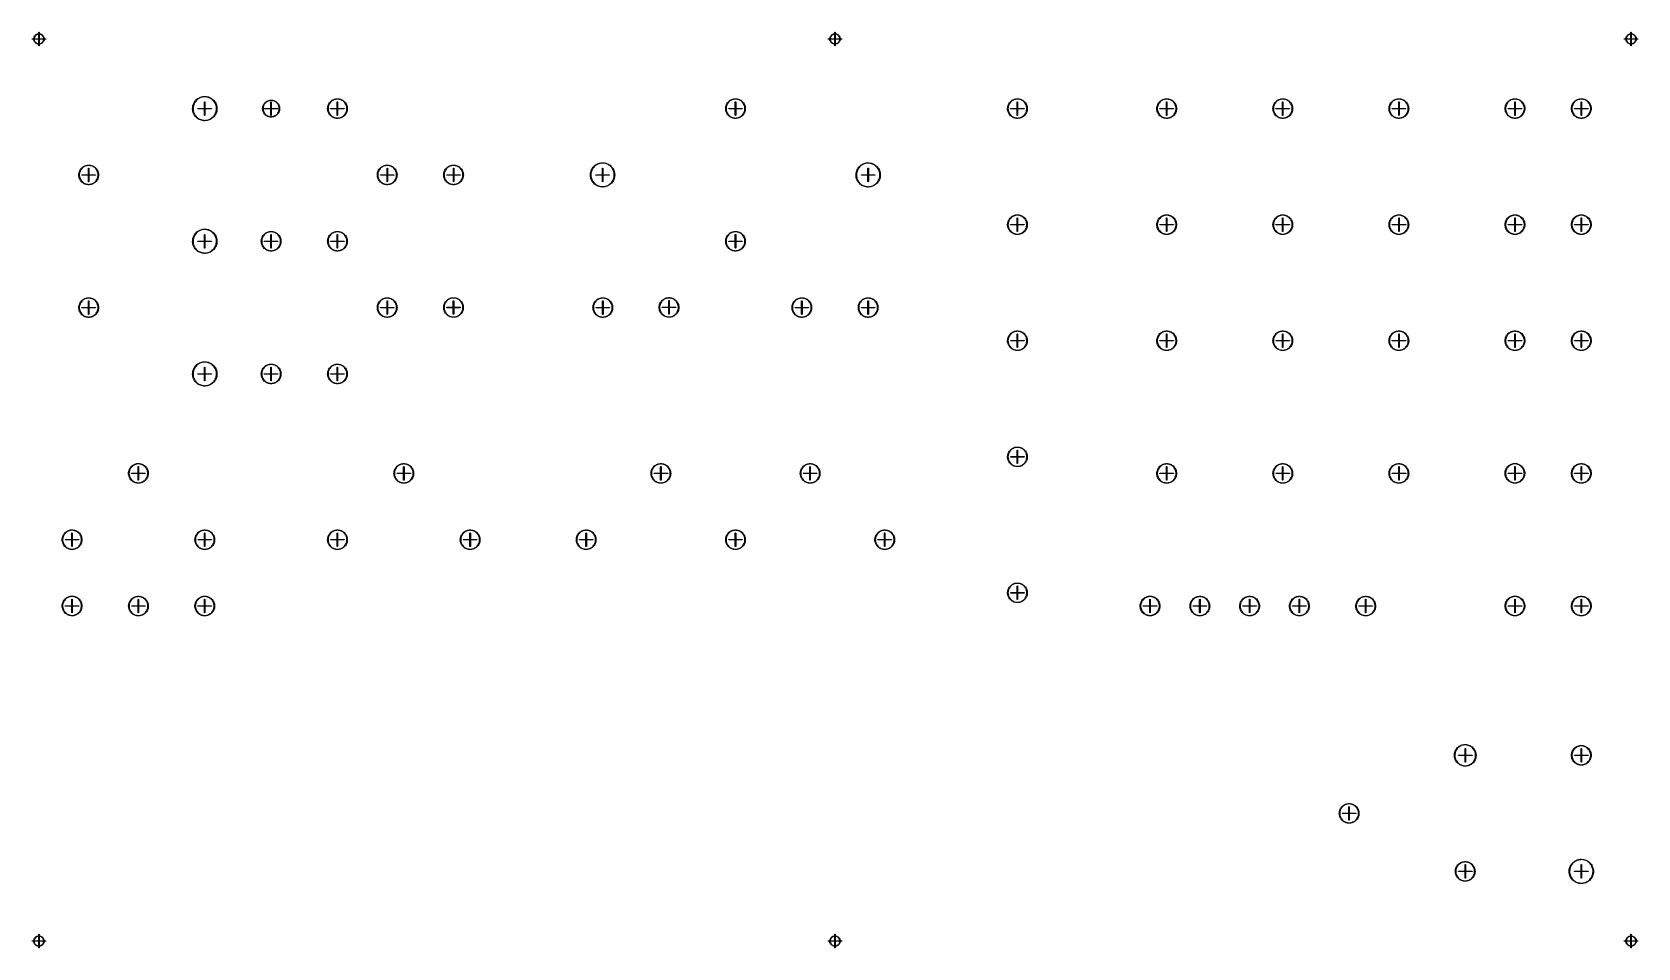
# Model space of a CAD drawing. Extents: x 5.3 to 29.5, y -16.5 to -2.6.
import ezdxf

# ---------------------------------------------------------------- set-up
doc = ezdxf.new("R2010")
doc.units = 0
doc.header["$MEASUREMENT"] = 0
doc.layers.add('BLACK', color=7, linetype='CONTINUOUS')

msp = doc.modelspace()

# ---------------------------------------------------------------- linework, layer by layer
at = {"layer": 'BLACK', "linetype": 'CONTINUOUS'}
for p, q in [((5.39705, -2.65), (5.39723, -2.64899)), ((5.39705, -2.67229), (5.39705, -2.65)), ((5.39723, -2.64899), (5.39852, -2.64744)), ((5.39852, -2.64744), (5.40051, -2.64709)), ((5.40051, -2.64709), (5.40226, -2.6481)), ((5.40226, -2.6481), (5.40295, -2.65)), ((5.40295, -2.65), (5.40295, -2.67221)), ((17.397, -2.65), (17.3972, -2.64899)), ((17.397, -2.67229), (17.397, -2.65)), ((17.3972, -2.64899), (17.3985, -2.64744)), ((17.3985, -2.64744), (17.4005, -2.64709)), ((17.4005, -2.64709), (17.4023, -2.6481)), ((17.4023, -2.6481), (17.403, -2.65)), ((17.403, -2.65), (17.403, -2.67221)), ((29.397, -2.65), (29.3972, -2.64899)), ((29.397, -2.67229), (29.397, -2.65)), ((29.3972, -2.64899), (29.3985, -2.64744)), ((29.3985, -2.64744), (29.4005, -2.64709)), ((29.4005, -2.64709), (29.4023, -2.6481)), ((29.4023, -2.6481), (29.403, -2.65)), ((29.403, -2.65), (29.403, -2.67221)), ((5.29709, -2.74949), (5.2981, -2.74774)), ((5.29744, -2.75148), (5.29709, -2.74949)), ((5.29899, -2.75277), (5.29744, -2.75148)), ((5.2981, -2.74774), (5.3, -2.74705)), ((5.3, -2.75295), (5.29899, -2.75277)), ((5.3, -2.74705), (5.32214, -2.74705)), ((5.3223, -2.75295), (5.3, -2.75295)), ((5.32214, -2.74705), (5.32321, -2.7366)), ((5.32252, -2.75855), (5.3223, -2.75295)), ((5.3245, -2.76939), (5.32252, -2.75855)), ((5.32321, -2.7366), (5.32586, -2.72591)), ((5.32798, -2.77983), (5.3245, -2.76939)), ((5.32586, -2.72591), (5.33, -2.71571)), ((5.32885, -2.73745), (5.32788, -2.74705)), ((5.32788, -2.74705), (5.39705, -2.74705)), ((5.3329, -2.78968), (5.32798, -2.77983)), ((5.32801, -2.75295), (5.32829, -2.7588)), ((5.39705, -2.75295), (5.32801, -2.75295)), ((5.32829, -2.7588), (5.33038, -2.76931)), ((5.33148, -2.72707), (5.32885, -2.73745)), ((5.33, -2.71571), (5.33553, -2.70618)), ((5.33038, -2.76931), (5.334, -2.77939)), ((5.33563, -2.7172), (5.33148, -2.72707)), ((5.33916, -2.79874), (5.3329, -2.78968)), ((5.334, -2.77939), (5.33907, -2.78882)), ((5.33553, -2.70618), (5.34234, -2.69754)), ((5.34118, -2.70804), (5.33563, -2.7172)), ((5.33907, -2.78882), (5.34547, -2.7974)), ((5.34664, -2.80683), (5.33916, -2.79874)), ((5.34803, -2.69981), (5.34118, -2.70804)), ((5.34234, -2.69754), (5.35031, -2.68994)), ((5.34547, -2.7974), (5.35308, -2.80494)), ((5.35518, -2.81378), (5.34664, -2.80683)), ((5.35602, -2.69268), (5.34803, -2.69981)), ((5.35031, -2.68994), (5.35927, -2.68353)), ((5.35308, -2.80494), (5.36171, -2.81127)), ((5.36461, -2.81946), (5.35518, -2.81378)), ((5.36497, -2.68681), (5.35602, -2.69268)), ((5.35927, -2.68353), (5.36904, -2.67846)), ((5.36171, -2.81127), (5.37119, -2.81626)), ((5.37475, -2.82375), (5.36461, -2.81946)), ((5.3747, -2.68233), (5.36497, -2.68681)), ((5.36904, -2.67846), (5.37943, -2.67481)), ((5.37119, -2.81626), (5.3813, -2.81979)), ((5.38498, -2.67933), (5.3747, -2.68233)), ((5.38539, -2.82657), (5.37475, -2.82375)), ((5.37943, -2.67481), (5.39023, -2.67266)), ((5.3813, -2.81979), (5.39182, -2.82178)), ((5.39559, -2.67789), (5.38498, -2.67933)), ((5.39633, -2.82787), (5.38539, -2.82657)), ((5.39023, -2.67266), (5.39705, -2.67229)), ((5.39182, -2.82178), (5.39705, -2.82199)), ((5.39705, -2.6779), (5.39559, -2.67789)), ((5.39705, -2.82785), (5.39633, -2.82787)), ((5.39705, -2.74705), (5.39705, -2.6779)), ((5.39705, -2.82199), (5.39705, -2.75295)), ((5.39705, -2.85), (5.39705, -2.82785)), ((5.39774, -2.8519), (5.39705, -2.85)), ((5.39949, -2.85291), (5.39774, -2.8519)), ((5.40148, -2.85256), (5.39949, -2.85291)), ((5.40277, -2.85101), (5.40148, -2.85256)), ((5.40295, -2.85), (5.40277, -2.85101)), ((5.40295, -2.67221), (5.41219, -2.67301)), ((5.4063, -2.67803), (5.40295, -2.67798)), ((5.40295, -2.67798), (5.40295, -2.74705)), ((5.40295, -2.74705), (5.47203, -2.74705)), ((5.40295, -2.75295), (5.40295, -2.82216)), ((5.47217, -2.75295), (5.40295, -2.75295)), ((5.40295, -2.82216), (5.41317, -2.82104)), ((5.40734, -2.82761), (5.40295, -2.82771)), ((5.40295, -2.82771), (5.40295, -2.85)), ((5.41687, -2.67975), (5.4063, -2.67803)), ((5.4182, -2.8258), (5.40734, -2.82761)), ((5.41219, -2.67301), (5.42292, -2.67549)), ((5.41317, -2.82104), (5.42352, -2.81831)), ((5.42707, -2.68301), (5.41687, -2.67975)), ((5.4287, -2.82248), (5.4182, -2.8258)), ((5.42292, -2.67549), (5.43319, -2.67947)), ((5.42352, -2.81831), (5.43336, -2.81409)), ((5.43667, -2.68775), (5.42707, -2.68301)), ((5.43862, -2.81771), (5.4287, -2.82248)), ((5.43319, -2.67947), (5.4428, -2.68485)), ((5.43336, -2.81409), (5.44247, -2.80845)), ((5.44547, -2.69385), (5.43667, -2.68775)), ((5.44778, -2.81159), (5.43862, -2.81771)), ((5.44247, -2.80845), (5.45064, -2.80153)), ((5.4428, -2.68485), (5.45155, -2.69153)), ((5.45327, -2.70119), (5.44547, -2.69385)), ((5.45598, -2.80425), (5.44778, -2.81159)), ((5.45064, -2.80153), (5.4577, -2.79348)), ((5.45155, -2.69153), (5.45928, -2.69937)), ((5.4599, -2.7096), (5.45327, -2.70119)), ((5.46307, -2.79582), (5.45598, -2.80425)), ((5.4577, -2.79348), (5.46349, -2.78447)), ((5.45928, -2.69937), (5.46582, -2.70823)), ((5.46521, -2.7189), (5.4599, -2.7096)), ((5.46889, -2.78648), (5.46307, -2.79582)), ((5.46349, -2.78447), (5.46789, -2.77471)), ((5.46909, -2.72888), (5.46521, -2.7189)), ((5.46582, -2.70823), (5.47105, -2.71792)), ((5.46789, -2.77471), (5.4708, -2.7644)), ((5.47334, -2.77641), (5.46889, -2.78648)), ((5.47146, -2.73932), (5.46909, -2.72888)), ((5.4708, -2.7644), (5.47215, -2.75378)), ((5.47105, -2.71792), (5.47486, -2.72825)), ((5.47203, -2.74705), (5.47146, -2.73932)), ((5.47215, -2.75378), (5.47217, -2.75295)), ((5.47633, -2.76581), (5.47334, -2.77641)), ((5.47486, -2.72825), (5.47718, -2.73902)), ((5.4778, -2.75489), (5.47633, -2.76581)), ((5.47718, -2.73902), (5.47774, -2.74705)), ((5.47774, -2.74705), (5.5, -2.74705)), ((5.47786, -2.75295), (5.4778, -2.75489)), ((5.5, -2.75295), (5.47786, -2.75295)), ((5.5, -2.74705), (5.50101, -2.74723)), ((5.5019, -2.75226), (5.5, -2.75295)), ((5.50101, -2.74723), (5.50256, -2.74852)), ((5.50291, -2.75051), (5.5019, -2.75226)), ((5.50256, -2.74852), (5.50291, -2.75051)), ((17.2971, -2.74949), (17.2981, -2.74774)), ((17.2974, -2.75148), (17.2971, -2.74949)), ((17.299, -2.75277), (17.2974, -2.75148)), ((17.2981, -2.74774), (17.3, -2.74705)), ((17.3, -2.75295), (17.299, -2.75277)), ((17.3, -2.74705), (17.3221, -2.74705)), ((17.3223, -2.75295), (17.3, -2.75295)), ((17.3221, -2.74705), (17.3232, -2.7366)), ((17.3225, -2.75855), (17.3223, -2.75295)), ((17.3245, -2.76939), (17.3225, -2.75855)), ((17.3232, -2.7366), (17.3259, -2.72591)), ((17.328, -2.77983), (17.3245, -2.76939)), ((17.3259, -2.72591), (17.33, -2.71571)), ((17.3288, -2.73745), (17.3279, -2.74705)), ((17.3279, -2.74705), (17.397, -2.74705)), ((17.328, -2.75295), (17.3283, -2.7588)), ((17.397, -2.75295), (17.328, -2.75295)), ((17.3329, -2.78968), (17.328, -2.77983)), ((17.3283, -2.7588), (17.3304, -2.76931)), ((17.3315, -2.72707), (17.3288, -2.73745)), ((17.33, -2.71571), (17.3355, -2.70618)), ((17.3304, -2.76931), (17.334, -2.77939)), ((17.3356, -2.7172), (17.3315, -2.72707)), ((17.3392, -2.79874), (17.3329, -2.78968)), ((17.334, -2.77939), (17.3391, -2.78882)), ((17.3355, -2.70618), (17.3423, -2.69754)), ((17.3412, -2.70804), (17.3356, -2.7172)), ((17.3391, -2.78882), (17.3455, -2.7974)), ((17.3466, -2.80683), (17.3392, -2.79874)), ((17.348, -2.69981), (17.3412, -2.70804)), ((17.3423, -2.69754), (17.3503, -2.68994)), ((17.3455, -2.7974), (17.3531, -2.80494)), ((17.3552, -2.81378), (17.3466, -2.80683)), ((17.356, -2.69268), (17.348, -2.69981)), ((17.3503, -2.68994), (17.3593, -2.68353)), ((17.3531, -2.80494), (17.3617, -2.81127)), ((17.3646, -2.81946), (17.3552, -2.81378)), ((17.365, -2.68681), (17.356, -2.69268)), ((17.3593, -2.68353), (17.369, -2.67846)), ((17.3617, -2.81127), (17.3712, -2.81626)), ((17.3747, -2.82375), (17.3646, -2.81946)), ((17.3747, -2.68233), (17.365, -2.68681)), ((17.369, -2.67846), (17.3794, -2.67481)), ((17.3712, -2.81626), (17.3813, -2.81979)), ((17.385, -2.67933), (17.3747, -2.68233)), ((17.3854, -2.82657), (17.3747, -2.82375)), ((17.3794, -2.67481), (17.3902, -2.67266)), ((17.3813, -2.81979), (17.3918, -2.82178)), ((17.3956, -2.67789), (17.385, -2.67933)), ((17.3963, -2.82787), (17.3854, -2.82657)), ((17.3902, -2.67266), (17.397, -2.67229)), ((17.3918, -2.82178), (17.397, -2.82199)), ((17.397, -2.6779), (17.3956, -2.67789)), ((17.397, -2.82785), (17.3963, -2.82787)), ((17.397, -2.74705), (17.397, -2.6779)), ((17.397, -2.82199), (17.397, -2.75295)), ((17.397, -2.85), (17.397, -2.82785)), ((17.3977, -2.8519), (17.397, -2.85)), ((17.3995, -2.85291), (17.3977, -2.8519)), ((17.4015, -2.85256), (17.3995, -2.85291)), ((17.4028, -2.85101), (17.4015, -2.85256)), ((17.403, -2.85), (17.4028, -2.85101)), ((17.403, -2.67221), (17.4122, -2.67301)), ((17.4063, -2.67803), (17.403, -2.67798)), ((17.403, -2.67798), (17.403, -2.74705)), ((17.403, -2.74705), (17.472, -2.74705)), ((17.403, -2.75295), (17.403, -2.82216)), ((17.4722, -2.75295), (17.403, -2.75295)), ((17.403, -2.82216), (17.4132, -2.82104)), ((17.4073, -2.82761), (17.403, -2.82771)), ((17.403, -2.82771), (17.403, -2.85)), ((17.4169, -2.67975), (17.4063, -2.67803)), ((17.4182, -2.8258), (17.4073, -2.82761)), ((17.4122, -2.67301), (17.4229, -2.67549)), ((17.4132, -2.82104), (17.4235, -2.81831)), ((17.4271, -2.68301), (17.4169, -2.67975)), ((17.4287, -2.82248), (17.4182, -2.8258)), ((17.4229, -2.67549), (17.4332, -2.67947)), ((17.4235, -2.81831), (17.4334, -2.81409)), ((17.4367, -2.68775), (17.4271, -2.68301)), ((17.4386, -2.81771), (17.4287, -2.82248)), ((17.4332, -2.67947), (17.4428, -2.68485)), ((17.4334, -2.81409), (17.4425, -2.80845)), ((17.4455, -2.69385), (17.4367, -2.68775)), ((17.4478, -2.81159), (17.4386, -2.81771)), ((17.4425, -2.80845), (17.4506, -2.80153)), ((17.4428, -2.68485), (17.4516, -2.69153)), ((17.4533, -2.70119), (17.4455, -2.69385)), ((17.456, -2.80425), (17.4478, -2.81159)), ((17.4506, -2.80153), (17.4577, -2.79348)), ((17.4516, -2.69153), (17.4593, -2.69937)), ((17.4599, -2.7096), (17.4533, -2.70119)), ((17.4631, -2.79582), (17.456, -2.80425)), ((17.4577, -2.79348), (17.4635, -2.78447)), ((17.4593, -2.69937), (17.4658, -2.70823)), ((17.4652, -2.7189), (17.4599, -2.7096)), ((17.4689, -2.78648), (17.4631, -2.79582)), ((17.4635, -2.78447), (17.4679, -2.77471)), ((17.4691, -2.72888), (17.4652, -2.7189)), ((17.4658, -2.70823), (17.471, -2.71792)), ((17.4679, -2.77471), (17.4708, -2.7644)), ((17.4733, -2.77641), (17.4689, -2.78648)), ((17.4715, -2.73932), (17.4691, -2.72888)), ((17.4708, -2.7644), (17.4722, -2.75378)), ((17.471, -2.71792), (17.4749, -2.72825)), ((17.472, -2.74705), (17.4715, -2.73932)), ((17.4722, -2.75378), (17.4722, -2.75295)), ((17.4763, -2.76581), (17.4733, -2.77641)), ((17.4749, -2.72825), (17.4772, -2.73902)), ((17.4778, -2.75489), (17.4763, -2.76581)), ((17.4772, -2.73902), (17.4777, -2.74705)), ((17.4777, -2.74705), (17.5, -2.74705)), ((17.4779, -2.75295), (17.4778, -2.75489)), ((17.5, -2.75295), (17.4779, -2.75295)), ((17.5, -2.74705), (17.501, -2.74723)), ((17.5019, -2.75226), (17.5, -2.75295)), ((17.501, -2.74723), (17.5026, -2.74852)), ((17.5029, -2.75051), (17.5019, -2.75226)), ((17.5026, -2.74852), (17.5029, -2.75051)), ((29.2971, -2.74949), (29.2981, -2.74774)), ((29.2974, -2.75148), (29.2971, -2.74949)), ((29.299, -2.75277), (29.2974, -2.75148)), ((29.2981, -2.74774), (29.3, -2.74705)), ((29.3, -2.75295), (29.299, -2.75277)), ((29.3, -2.74705), (29.3221, -2.74705)), ((29.3223, -2.75295), (29.3, -2.75295)), ((29.3221, -2.74705), (29.3232, -2.7366)), ((29.3225, -2.75855), (29.3223, -2.75295)), ((29.3245, -2.76939), (29.3225, -2.75855)), ((29.3232, -2.7366), (29.3259, -2.72591)), ((29.328, -2.77983), (29.3245, -2.76939)), ((29.3259, -2.72591), (29.33, -2.71571)), ((29.3288, -2.73745), (29.3279, -2.74705)), ((29.3279, -2.74705), (29.397, -2.74705)), ((29.328, -2.75295), (29.3283, -2.7588)), ((29.397, -2.75295), (29.328, -2.75295)), ((29.3329, -2.78968), (29.328, -2.77983)), ((29.3283, -2.7588), (29.3304, -2.76931)), ((29.3315, -2.72707), (29.3288, -2.73745)), ((29.33, -2.71571), (29.3355, -2.70618)), ((29.3304, -2.76931), (29.334, -2.77939)), ((29.3356, -2.7172), (29.3315, -2.72707)), ((29.3392, -2.79874), (29.3329, -2.78968)), ((29.334, -2.77939), (29.3391, -2.78882)), ((29.3355, -2.70618), (29.3423, -2.69754)), ((29.3412, -2.70804), (29.3356, -2.7172)), ((29.3391, -2.78882), (29.3455, -2.7974)), ((29.3466, -2.80683), (29.3392, -2.79874)), ((29.348, -2.69981), (29.3412, -2.70804)), ((29.3423, -2.69754), (29.3503, -2.68994)), ((29.3455, -2.7974), (29.3531, -2.80494)), ((29.3552, -2.81378), (29.3466, -2.80683)), ((29.356, -2.69268), (29.348, -2.69981)), ((29.3503, -2.68994), (29.3593, -2.68353)), ((29.3531, -2.80494), (29.3617, -2.81127)), ((29.3646, -2.81946), (29.3552, -2.81378)), ((29.365, -2.68681), (29.356, -2.69268)), ((29.3593, -2.68353), (29.369, -2.67846)), ((29.3617, -2.81127), (29.3712, -2.81626)), ((29.3747, -2.82375), (29.3646, -2.81946)), ((29.3747, -2.68233), (29.365, -2.68681)), ((29.369, -2.67846), (29.3794, -2.67481)), ((29.3712, -2.81626), (29.3813, -2.81979)), ((29.385, -2.67933), (29.3747, -2.68233)), ((29.3854, -2.82657), (29.3747, -2.82375)), ((29.3794, -2.67481), (29.3902, -2.67266)), ((29.3813, -2.81979), (29.3918, -2.82178)), ((29.3956, -2.67789), (29.385, -2.67933)), ((29.3963, -2.82787), (29.3854, -2.82657)), ((29.3902, -2.67266), (29.397, -2.67229)), ((29.3918, -2.82178), (29.397, -2.82199)), ((29.397, -2.6779), (29.3956, -2.67789)), ((29.397, -2.82785), (29.3963, -2.82787)), ((29.397, -2.74705), (29.397, -2.6779)), ((29.397, -2.82199), (29.397, -2.75295)), ((29.397, -2.85), (29.397, -2.82785)), ((29.3977, -2.8519), (29.397, -2.85)), ((29.3995, -2.85291), (29.3977, -2.8519)), ((29.4015, -2.85256), (29.3995, -2.85291)), ((29.4028, -2.85101), (29.4015, -2.85256)), ((29.403, -2.85), (29.4028, -2.85101)), ((29.403, -2.67221), (29.4122, -2.67301)), ((29.4063, -2.67803), (29.403, -2.67798)), ((29.403, -2.67798), (29.403, -2.74705)), ((29.403, -2.74705), (29.472, -2.74705)), ((29.403, -2.75295), (29.403, -2.82216)), ((29.4722, -2.75295), (29.403, -2.75295)), ((29.403, -2.82216), (29.4132, -2.82104)), ((29.4073, -2.82761), (29.403, -2.82771)), ((29.403, -2.82771), (29.403, -2.85)), ((29.4169, -2.67975), (29.4063, -2.67803)), ((29.4182, -2.8258), (29.4073, -2.82761)), ((29.4122, -2.67301), (29.4229, -2.67549)), ((29.4132, -2.82104), (29.4235, -2.81831)), ((29.4271, -2.68301), (29.4169, -2.67975)), ((29.4287, -2.82248), (29.4182, -2.8258)), ((29.4229, -2.67549), (29.4332, -2.67947)), ((29.4235, -2.81831), (29.4334, -2.81409)), ((29.4367, -2.68775), (29.4271, -2.68301)), ((29.4386, -2.81771), (29.4287, -2.82248)), ((29.4332, -2.67947), (29.4428, -2.68485)), ((29.4334, -2.81409), (29.4425, -2.80845)), ((29.4455, -2.69385), (29.4367, -2.68775)), ((29.4478, -2.81159), (29.4386, -2.81771)), ((29.4425, -2.80845), (29.4506, -2.80153)), ((29.4428, -2.68485), (29.4516, -2.69153)), ((29.4533, -2.70119), (29.4455, -2.69385)), ((29.456, -2.80425), (29.4478, -2.81159)), ((29.4506, -2.80153), (29.4577, -2.79348)), ((29.4516, -2.69153), (29.4593, -2.69937)), ((29.4599, -2.7096), (29.4533, -2.70119)), ((29.4631, -2.79582), (29.456, -2.80425)), ((29.4577, -2.79348), (29.4635, -2.78447)), ((29.4593, -2.69937), (29.4658, -2.70823)), ((29.4652, -2.7189), (29.4599, -2.7096)), ((29.4689, -2.78648), (29.4631, -2.79582)), ((29.4635, -2.78447), (29.4679, -2.77471)), ((29.4691, -2.72888), (29.4652, -2.7189)), ((29.4658, -2.70823), (29.471, -2.71792)), ((29.4679, -2.77471), (29.4708, -2.7644)), ((29.4733, -2.77641), (29.4689, -2.78648)), ((29.4715, -2.73932), (29.4691, -2.72888)), ((29.4708, -2.7644), (29.4722, -2.75378)), ((29.471, -2.71792), (29.4749, -2.72825)), ((29.472, -2.74705), (29.4715, -2.73932)), ((29.4722, -2.75378), (29.4722, -2.75295)), ((29.4763, -2.76581), (29.4733, -2.77641)), ((29.4749, -2.72825), (29.4772, -2.73902)), ((29.4778, -2.75489), (29.4763, -2.76581)), ((29.4772, -2.73902), (29.4777, -2.74705)), ((29.4777, -2.74705), (29.5, -2.74705)), ((29.4779, -2.75295), (29.4778, -2.75489)), ((29.5, -2.75295), (29.4779, -2.75295)), ((29.5, -2.74705), (29.501, -2.74723)), ((29.5019, -2.75226), (29.5, -2.75295)), ((29.501, -2.74723), (29.5026, -2.74852)), ((29.5029, -2.75051), (29.5019, -2.75226)), ((29.5026, -2.74852), (29.5029, -2.75051)), ((7.82442, -3.63339), (7.83983, -3.62722)), ((7.83983, -3.62722), (7.85574, -3.62248)), ((7.85712, -3.62803), (7.84171, -3.63262)), ((7.85574, -3.62248), (7.87201, -3.6192)), ((7.87289, -3.62485), (7.85712, -3.62803)), ((7.87201, -3.6192), (7.88851, -3.61741)), ((7.88887, -3.62311), (7.87289, -3.62485)), ((7.88851, -3.61741), (7.90511, -3.61712)), ((7.90495, -3.62283), (7.88887, -3.62311)), ((7.92099, -3.62401), (7.90495, -3.62283)), ((7.90511, -3.61712), (7.92166, -3.61833)), ((7.93685, -3.62664), (7.92099, -3.62401)), ((7.92166, -3.61833), (7.93804, -3.62105)), ((7.95241, -3.63069), (7.93685, -3.62664)), ((7.93804, -3.62105), (7.9541, -3.62523)), ((7.96754, -3.63614), (7.95241, -3.63069)), ((7.9541, -3.62523), (7.96972, -3.63085)), ((7.96972, -3.63085), (7.98476, -3.63787)), ((7.71716, -3.80619), (7.71733, -3.78979)), ((7.71716, -3.80638), (7.71716, -3.80619)), ((7.71849, -3.82293), (7.71716, -3.80638)), ((7.71733, -3.78979), (7.71901, -3.77327)), ((7.72132, -3.83929), (7.71849, -3.82293)), ((7.71901, -3.77327), (7.72218, -3.75698)), ((7.72561, -3.85532), (7.72132, -3.83929)), ((7.72218, -3.75698), (7.72681, -3.74104)), ((7.72304, -3.79011), (7.72287, -3.80619)), ((7.72287, -3.80619), (7.72416, -3.82221)), ((7.72466, -3.77411), (7.72304, -3.79011)), ((7.72416, -3.82221), (7.7269, -3.83806)), ((7.72773, -3.75832), (7.72466, -3.77411)), ((7.73134, -3.8709), (7.72561, -3.85532)), ((7.72681, -3.74104), (7.73286, -3.72559)), ((7.7269, -3.83806), (7.73106, -3.85359)), ((7.73222, -3.74288), (7.72773, -3.75832)), ((7.73106, -3.85359), (7.73661, -3.86868)), ((7.73846, -3.88589), (7.73134, -3.8709)), ((7.73809, -3.72791), (7.73222, -3.74288)), ((7.73286, -3.72559), (7.7403, -3.71074)), ((7.73661, -3.86868), (7.74351, -3.88321)), ((7.74529, -3.71353), (7.73809, -3.72791)), ((7.7403, -3.71074), (7.74904, -3.69664)), ((7.75376, -3.69987), (7.74529, -3.71353)), ((7.74904, -3.69664), (7.75903, -3.68338)), ((7.76344, -3.68703), (7.75376, -3.69987)), ((7.75903, -3.68338), (7.77018, -3.67109)), ((7.77424, -3.67511), (7.76344, -3.68703)), ((7.77018, -3.67109), (7.7824, -3.65985)), ((7.78607, -3.66423), (7.77424, -3.67511)), ((7.7824, -3.65985), (7.79559, -3.64977)), ((7.79885, -3.65446), (7.78607, -3.66423)), ((7.79559, -3.64977), (7.80963, -3.64092)), ((7.79709, -3.79949), (7.7981, -3.79774)), ((7.79744, -3.80148), (7.79709, -3.79949)), ((7.79899, -3.80277), (7.79744, -3.80148)), ((7.7981, -3.79774), (7.8, -3.79705)), ((7.81246, -3.64589), (7.79885, -3.65446)), ((7.8, -3.80295), (7.79899, -3.80277)), ((7.8, -3.79705), (7.89705, -3.79705)), ((7.89705, -3.80295), (7.8, -3.80295)), ((7.80963, -3.64092), (7.82442, -3.63339)), ((7.82678, -3.63859), (7.81246, -3.64589)), ((7.84171, -3.63262), (7.82678, -3.63859)), ((7.89705, -3.7), (7.89723, -3.69899)), ((7.89705, -3.79705), (7.89705, -3.7)), ((7.89705, -3.9), (7.89705, -3.80295)), ((7.89723, -3.69899), (7.89852, -3.69744)), ((7.89852, -3.69744), (7.90051, -3.69709)), ((7.90051, -3.69709), (7.90226, -3.6981)), ((7.90226, -3.6981), (7.90295, -3.7)), ((7.90295, -3.7), (7.90295, -3.79705)), ((7.90295, -3.79705), (8, -3.79705)), ((8, -3.80295), (7.90295, -3.80295)), ((7.90295, -3.80295), (7.90295, -3.9)), ((7.98211, -3.64293), (7.96754, -3.63614)), ((7.99601, -3.65102), (7.98211, -3.64293)), ((7.98476, -3.63787), (7.99911, -3.64622)), ((8.00912, -3.66034), (7.99601, -3.65102)), ((7.99911, -3.64622), (8.01264, -3.65583)), ((8, -3.79705), (8.00101, -3.79723)), ((8.0019, -3.80226), (8, -3.80295)), ((8.00101, -3.79723), (8.00256, -3.79852)), ((8.00291, -3.80051), (8.0019, -3.80226)), ((8.00256, -3.79852), (8.00291, -3.80051)), ((8.02133, -3.6708), (8.00912, -3.66034)), ((8.01264, -3.65583), (8.02524, -3.66663)), ((8.03254, -3.68233), (8.02133, -3.6708)), ((8.02524, -3.66663), (8.03681, -3.67853)), ((8.04266, -3.69482), (8.03254, -3.68233)), ((8.03681, -3.67853), (8.04726, -3.69143)), ((8.0516, -3.70819), (8.04266, -3.69482)), ((8.04726, -3.69143), (8.05649, -3.70523)), ((8.0593, -3.7223), (8.0516, -3.70819)), ((8.05649, -3.70523), (8.06444, -3.7198)), ((8.05764, -3.88101), (8.06433, -3.86639)), ((8.06569, -3.73706), (8.0593, -3.7223)), ((8.06963, -3.86854), (8.06272, -3.88363)), ((8.06433, -3.86639), (8.06967, -3.85123)), ((8.06444, -3.7198), (8.07103, -3.73503)), ((8.07071, -3.75234), (8.06569, -3.73706)), ((8.07514, -3.85288), (8.06963, -3.86854)), ((8.06967, -3.85123), (8.07362, -3.83564)), ((8.07432, -3.76801), (8.07071, -3.75234)), ((8.07103, -3.73503), (8.07621, -3.7508)), ((8.07362, -3.83564), (8.07613, -3.81976)), ((8.07651, -3.78394), (8.07432, -3.76801)), ((8.07922, -3.83679), (8.07514, -3.85288)), ((8.07613, -3.81976), (8.0772, -3.80371)), ((8.07621, -3.7508), (8.07995, -3.76697)), ((8.07724, -3.8), (8.07651, -3.78394)), ((8.0772, -3.80371), (8.07724, -3.8)), ((8.08181, -3.82039), (8.07922, -3.83679)), ((8.07995, -3.76697), (8.0822, -3.78342)), ((8.08291, -3.80383), (8.08181, -3.82039)), ((8.0822, -3.78342), (8.08295, -3.8)), ((8.08295, -3.8), (8.08291, -3.80383)), ((8.77205, -3.79955), (8.77212, -3.79829)), ((8.77275, -3.81337), (8.77205, -3.79955)), ((8.77212, -3.79829), (8.77284, -3.78574)), ((8.77494, -3.82704), (8.77275, -3.81337)), ((8.77284, -3.78574), (8.77513, -3.77209)), ((8.77859, -3.84039), (8.77494, -3.82704)), ((8.77513, -3.77209), (8.77887, -3.75877)), ((8.77872, -3.78468), (8.77777, -3.79829)), ((8.77777, -3.79829), (8.77834, -3.81193)), ((8.77834, -3.81193), (8.78043, -3.82542)), ((8.78366, -3.85326), (8.77859, -3.84039)), ((8.78119, -3.77126), (8.77872, -3.78468)), ((8.77887, -3.75877), (8.78404, -3.74592)), ((8.78043, -3.82542), (8.78401, -3.83858)), ((8.78513, -3.75819), (8.78119, -3.77126)), ((8.79009, -3.86552), (8.78366, -3.85326)), ((8.78401, -3.83858), (8.78903, -3.85127)), ((8.78404, -3.74592), (8.79055, -3.73372)), ((8.79051, -3.74565), (8.78513, -3.75819)), ((8.78903, -3.85127), (8.79544, -3.86332)), ((8.79781, -3.877), (8.79009, -3.86552)), ((8.79725, -3.73378), (8.79051, -3.74565)), ((8.79055, -3.73372), (8.79835, -3.72228)), ((8.79544, -3.86332), (8.80315, -3.87458)), ((8.79709, -3.79949), (8.7981, -3.79774)), ((8.79744, -3.80148), (8.79709, -3.79949)), ((8.80527, -3.72274), (8.79725, -3.73378)), ((8.79899, -3.80277), (8.79744, -3.80148)), ((8.7981, -3.79774), (8.8, -3.79705)), ((8.79835, -3.72228), (8.80734, -3.71176)), ((8.8, -3.80295), (8.79899, -3.80277)), ((8.8, -3.79705), (8.89705, -3.79705)), ((8.89705, -3.80295), (8.8, -3.80295)), ((8.81447, -3.71266), (8.80527, -3.72274)), ((8.80734, -3.71176), (8.81741, -3.70227)), ((8.82474, -3.70367), (8.81447, -3.71266)), ((8.81741, -3.70227), (8.82845, -3.69392)), ((8.83595, -3.69589), (8.82474, -3.70367)), ((8.82845, -3.69392), (8.84032, -3.68682)), ((8.84795, -3.68939), (8.83595, -3.69589)), ((8.84032, -3.68682), (8.8529, -3.68103)), ((8.86061, -3.68428), (8.84795, -3.68939)), ((8.8529, -3.68103), (8.86602, -3.67664)), ((8.87375, -3.68061), (8.86061, -3.68428)), ((8.86602, -3.67664), (8.87954, -3.67369)), ((8.88722, -3.67843), (8.87375, -3.68061)), ((8.87954, -3.67369), (8.8933, -3.67222)), ((8.90085, -3.67776), (8.88722, -3.67843)), ((8.8933, -3.67222), (8.90714, -3.67225)), ((8.89705, -3.7), (8.89723, -3.69899)), ((8.89705, -3.79705), (8.89705, -3.7)), ((8.89705, -3.9), (8.89705, -3.80295)), ((8.89723, -3.69899), (8.89852, -3.69744)), ((8.89852, -3.69744), (8.90051, -3.69709)), ((8.90051, -3.69709), (8.90226, -3.6981)), ((8.91447, -3.67862), (8.90085, -3.67776)), ((8.90226, -3.6981), (8.90295, -3.7)), ((8.90295, -3.7), (8.90295, -3.79705)), ((8.90295, -3.79705), (9, -3.79705)), ((9, -3.80295), (8.90295, -3.80295)), ((8.90295, -3.80295), (8.90295, -3.9)), ((8.90714, -3.67225), (8.9209, -3.67377)), ((8.92791, -3.68099), (8.91447, -3.67862)), ((8.9209, -3.67377), (8.93441, -3.67676)), ((8.94101, -3.68484), (8.92791, -3.68099)), ((8.93441, -3.67676), (8.94752, -3.6812)), ((8.95359, -3.69013), (8.94101, -3.68484)), ((8.94752, -3.6812), (8.96007, -3.68702)), ((8.9655, -3.69679), (8.95359, -3.69013)), ((8.96007, -3.68702), (8.97192, -3.69417)), ((8.9766, -3.70473), (8.9655, -3.69679)), ((8.97192, -3.69417), (8.98293, -3.70256)), ((8.98674, -3.71387), (8.9766, -3.70473)), ((8.98293, -3.70256), (8.99297, -3.71209)), ((8.9958, -3.72407), (8.98674, -3.71387)), ((8.99297, -3.71209), (9.00192, -3.72264)), ((8.99364, -3.87857), (9.00182, -3.86765)), ((9.00367, -3.73522), (8.9958, -3.72407)), ((9, -3.79705), (9.00101, -3.79723)), ((9.0019, -3.80226), (9, -3.80295)), ((9.00101, -3.79723), (9.00256, -3.79852)), ((9.00921, -3.86666), (9.00138, -3.87807)), ((9.00182, -3.86765), (9.00872, -3.85588)), ((9.00291, -3.80051), (9.0019, -3.80226)), ((9.00192, -3.72264), (9.00968, -3.7341)), ((9.00256, -3.79852), (9.00291, -3.80051)), ((9.01024, -3.74718), (9.00367, -3.73522)), ((9.00872, -3.85588), (9.01427, -3.84341)), ((9.01578, -3.85448), (9.00921, -3.86666)), ((9.00968, -3.7341), (9.01615, -3.74633)), ((9.01544, -3.7598), (9.01024, -3.74718)), ((9.01427, -3.84341), (9.0184, -3.8304)), ((9.0192, -3.77292), (9.01544, -3.7598)), ((9.02098, -3.84166), (9.01578, -3.85448)), ((9.01615, -3.74633), (9.02127, -3.75919)), ((9.0184, -3.8304), (9.02105, -3.81701)), ((9.02148, -3.78637), (9.0192, -3.77292)), ((9.02477, -3.82835), (9.02098, -3.84166)), ((9.02105, -3.81701), (9.02219, -3.80341)), ((9.02127, -3.75919), (9.02497, -3.77252)), ((9.02224, -3.8), (9.02148, -3.78637)), ((9.02219, -3.80341), (9.02224, -3.8)), ((9.0271, -3.81471), (9.02477, -3.82835)), ((9.02497, -3.77252), (9.0272, -3.78618)), ((9.02795, -3.80089), (9.0271, -3.81471)), ((9.0272, -3.78618), (9.02795, -3.8)), ((9.02795, -3.8), (9.02795, -3.80089)), ((9.75205, -3.79948), (9.75286, -3.78453)), ((9.75207, -3.8), (9.75205, -3.79948)), ((9.75275, -3.81444), (9.75207, -3.8)), ((9.75497, -3.82924), (9.75275, -3.81444)), ((9.75286, -3.78453), (9.75517, -3.76974)), ((9.75866, -3.84375), (9.75497, -3.82924)), ((9.75517, -3.76974), (9.75897, -3.75526)), ((9.75854, -3.78513), (9.75776, -3.8)), ((9.75776, -3.8), (9.75854, -3.81487)), ((9.76087, -3.77043), (9.75854, -3.78513)), ((9.75854, -3.81487), (9.76087, -3.82957)), ((9.76381, -3.85781), (9.75866, -3.84375)), ((9.75897, -3.75526), (9.76422, -3.74124)), ((9.76472, -3.75604), (9.76087, -3.77043)), ((9.76087, -3.82957), (9.76472, -3.84396)), ((9.77035, -3.87128), (9.76381, -3.85781)), ((9.76422, -3.74124), (9.77085, -3.72782)), ((9.77006, -3.74214), (9.76472, -3.75604)), ((9.76472, -3.84396), (9.77006, -3.85786)), ((9.77681, -3.72888), (9.77006, -3.74214)), ((9.77006, -3.85786), (9.77681, -3.87112)), ((9.77821, -3.88401), (9.77035, -3.87128)), ((9.77085, -3.72782), (9.7788, -3.71514)), ((9.78492, -3.71639), (9.77681, -3.72888)), ((9.77681, -3.87112), (9.78492, -3.88361)), ((9.7788, -3.71514), (9.788, -3.70332)), ((9.79429, -3.70482), (9.78492, -3.71639)), ((9.788, -3.70332), (9.79834, -3.6925)), ((9.80482, -3.69429), (9.79429, -3.70482)), ((9.79709, -3.79949), (9.7981, -3.79774)), ((9.79744, -3.80148), (9.79709, -3.79949)), ((9.79899, -3.80277), (9.79744, -3.80148)), ((9.7981, -3.79774), (9.8, -3.79705)), ((9.79834, -3.6925), (9.80973, -3.68278)), ((9.8, -3.80295), (9.79899, -3.80277)), ((9.8, -3.79705), (9.89705, -3.79705)), ((9.89705, -3.80295), (9.8, -3.80295)), ((9.81639, -3.68492), (9.80482, -3.69429)), ((9.80973, -3.68278), (9.82204, -3.67426)), ((9.82888, -3.67681), (9.81639, -3.68492)), ((9.82204, -3.67426), (9.83514, -3.66702)), ((9.84214, -3.67006), (9.82888, -3.67681)), ((9.83514, -3.66702), (9.84891, -3.66115)), ((9.85604, -3.66472), (9.84214, -3.67006)), ((9.84891, -3.66115), (9.86321, -3.6567)), ((9.87043, -3.66087), (9.85604, -3.66472)), ((9.86321, -3.6567), (9.87788, -3.65371)), ((9.88513, -3.65854), (9.87043, -3.66087)), ((9.87788, -3.65371), (9.89277, -3.65222)), ((9.9, -3.65776), (9.88513, -3.65854)), ((9.89277, -3.65222), (9.90774, -3.65225)), ((9.89705, -3.7), (9.89723, -3.69899)), ((9.89705, -3.79705), (9.89705, -3.7)), ((9.89705, -3.9), (9.89705, -3.80295)), ((9.89723, -3.69899), (9.89852, -3.69744)), ((9.89852, -3.69744), (9.90051, -3.69709)), ((9.91487, -3.65854), (9.9, -3.65776)), ((9.90051, -3.69709), (9.90226, -3.6981)), ((9.90226, -3.6981), (9.90295, -3.7)), ((9.90295, -3.7), (9.90295, -3.79705)), ((9.90295, -3.79705), (10, -3.79705)), ((10, -3.80295), (9.90295, -3.80295)), ((9.90295, -3.80295), (9.90295, -3.9)), ((9.90774, -3.65225), (9.92263, -3.65379)), ((9.92957, -3.66087), (9.91487, -3.65854)), ((9.92263, -3.65379), (9.93729, -3.65682)), ((9.94396, -3.66472), (9.92957, -3.66087)), ((9.93729, -3.65682), (9.95157, -3.66133)), ((9.95786, -3.67006), (9.94396, -3.66472)), ((9.95157, -3.66133), (9.96532, -3.66725)), ((9.97112, -3.67681), (9.95786, -3.67006)), ((9.96532, -3.66725), (9.9784, -3.67453)), ((9.98361, -3.68492), (9.97112, -3.67681)), ((9.9784, -3.67453), (9.99068, -3.68309)), ((9.99518, -3.69429), (9.98361, -3.68492)), ((9.99068, -3.68309), (10.002, -3.69286)), ((10.0057, -3.70482), (9.99518, -3.69429)), ((10, -3.79705), (10.001, -3.79723)), ((10.0019, -3.80226), (10, -3.80295)), ((10.001, -3.79723), (10.0026, -3.79852)), ((10.0029, -3.80051), (10.0019, -3.80226)), ((10.002, -3.69286), (10.0123, -3.70372)), ((10.0026, -3.79852), (10.0029, -3.80051)), ((10.0151, -3.71639), (10.0057, -3.70482)), ((10.0123, -3.70372), (10.0215, -3.71556)), ((10.0232, -3.72888), (10.0151, -3.71639)), ((10.0151, -3.88361), (10.0232, -3.87112)), ((10.0289, -3.87263), (10.0209, -3.88528)), ((10.0215, -3.71556), (10.0294, -3.72827)), ((10.0299, -3.74214), (10.0232, -3.72888)), ((10.0232, -3.87112), (10.0299, -3.85786)), ((10.0356, -3.85923), (10.0289, -3.87263)), ((10.0294, -3.72827), (10.036, -3.74172)), ((10.0353, -3.75604), (10.0299, -3.74214)), ((10.0299, -3.85786), (10.0353, -3.84396)), ((10.0391, -3.77043), (10.0353, -3.75604)), ((10.0353, -3.84396), (10.0391, -3.82957)), ((10.0409, -3.84523), (10.0356, -3.85923)), ((10.036, -3.74172), (10.0412, -3.75576)), ((10.0415, -3.78513), (10.0391, -3.77043)), ((10.0391, -3.82957), (10.0415, -3.81487)), ((10.0447, -3.83076), (10.0409, -3.84523)), ((10.0412, -3.75576), (10.0449, -3.77025)), ((10.0422, -3.8), (10.0415, -3.78513)), ((10.0415, -3.81487), (10.0422, -3.8)), ((10.0471, -3.81598), (10.0447, -3.83076)), ((10.0449, -3.77025), (10.0472, -3.78505)), ((10.0479, -3.80103), (10.0471, -3.81598)), ((10.0472, -3.78505), (10.048, -3.8)), ((10.048, -3.8), (10.0479, -3.80103)), ((15.752, -3.79948), (15.7529, -3.78453)), ((15.7521, -3.8), (15.752, -3.79948)), ((15.7528, -3.81444), (15.7521, -3.8)), ((15.755, -3.82924), (15.7528, -3.81444)), ((15.7529, -3.78453), (15.7552, -3.76974)), ((15.7587, -3.84375), (15.755, -3.82924)), ((15.7552, -3.76974), (15.759, -3.75526)), ((15.7585, -3.78513), (15.7578, -3.8)), ((15.7578, -3.8), (15.7585, -3.81487)), ((15.7609, -3.77043), (15.7585, -3.78513)), ((15.7585, -3.81487), (15.7609, -3.82957)), ((15.7638, -3.85781), (15.7587, -3.84375)), ((15.759, -3.75526), (15.7642, -3.74124)), ((15.7647, -3.75604), (15.7609, -3.77043)), ((15.7609, -3.82957), (15.7647, -3.84396)), ((15.7703, -3.87128), (15.7638, -3.85781)), ((15.7642, -3.74124), (15.7708, -3.72782)), ((15.7701, -3.74214), (15.7647, -3.75604)), ((15.7647, -3.84396), (15.7701, -3.85786)), ((15.7768, -3.72888), (15.7701, -3.74214)), ((15.7701, -3.85786), (15.7768, -3.87112)), ((15.7782, -3.88401), (15.7703, -3.87128)), ((15.7708, -3.72782), (15.7788, -3.71514)), ((15.7849, -3.71639), (15.7768, -3.72888)), ((15.7768, -3.87112), (15.7849, -3.88361)), ((15.7788, -3.71514), (15.788, -3.70332)), ((15.7943, -3.70482), (15.7849, -3.71639)), ((15.788, -3.70332), (15.7983, -3.6925)), ((15.8048, -3.69429), (15.7943, -3.70482)), ((15.7971, -3.79949), (15.7981, -3.79774)), ((15.7974, -3.80148), (15.7971, -3.79949)), ((15.799, -3.80277), (15.7974, -3.80148)), ((15.7981, -3.79774), (15.8, -3.79705)), ((15.7983, -3.6925), (15.8097, -3.68278)), ((15.8, -3.80295), (15.799, -3.80277)), ((15.8, -3.79705), (15.897, -3.79705)), ((15.897, -3.80295), (15.8, -3.80295)), ((15.8164, -3.68492), (15.8048, -3.69429)), ((15.8097, -3.68278), (15.822, -3.67426)), ((15.8289, -3.67681), (15.8164, -3.68492)), ((15.822, -3.67426), (15.8351, -3.66702)), ((15.8421, -3.67006), (15.8289, -3.67681)), ((15.8351, -3.66702), (15.8489, -3.66115)), ((15.856, -3.66472), (15.8421, -3.67006)), ((15.8489, -3.66115), (15.8632, -3.6567)), ((15.8704, -3.66087), (15.856, -3.66472)), ((15.8632, -3.6567), (15.8779, -3.65371)), ((15.8851, -3.65854), (15.8704, -3.66087)), ((15.8779, -3.65371), (15.8928, -3.65222)), ((15.9, -3.65776), (15.8851, -3.65854)), ((15.8928, -3.65222), (15.9077, -3.65225)), ((15.897, -3.7), (15.8972, -3.69899)), ((15.897, -3.79705), (15.897, -3.7)), ((15.897, -3.9), (15.897, -3.80295)), ((15.8972, -3.69899), (15.8985, -3.69744)), ((15.8985, -3.69744), (15.9005, -3.69709)), ((15.9149, -3.65854), (15.9, -3.65776)), ((15.9005, -3.69709), (15.9023, -3.6981)), ((15.9023, -3.6981), (15.903, -3.7)), ((15.903, -3.7), (15.903, -3.79705)), ((15.903, -3.79705), (16, -3.79705)), ((16, -3.80295), (15.903, -3.80295)), ((15.903, -3.80295), (15.903, -3.9)), ((15.9077, -3.65225), (15.9226, -3.65379)), ((15.9296, -3.66087), (15.9149, -3.65854)), ((15.9226, -3.65379), (15.9373, -3.65682)), ((15.944, -3.66472), (15.9296, -3.66087)), ((15.9373, -3.65682), (15.9516, -3.66133)), ((15.9579, -3.67006), (15.944, -3.66472)), ((15.9516, -3.66133), (15.9653, -3.66725)), ((15.9711, -3.67681), (15.9579, -3.67006)), ((15.9653, -3.66725), (15.9784, -3.67453)), ((15.9836, -3.68492), (15.9711, -3.67681)), ((15.9784, -3.67453), (15.9907, -3.68309)), ((15.9952, -3.69429), (15.9836, -3.68492)), ((15.9907, -3.68309), (16.002, -3.69286)), ((16.0057, -3.70482), (15.9952, -3.69429)), ((16, -3.79705), (16.001, -3.79723)), ((16.0019, -3.80226), (16, -3.80295)), ((16.001, -3.79723), (16.0026, -3.79852)), ((16.0029, -3.80051), (16.0019, -3.80226)), ((16.002, -3.69286), (16.0123, -3.70372)), ((16.0026, -3.79852), (16.0029, -3.80051)), ((16.0151, -3.71639), (16.0057, -3.70482)), ((16.0123, -3.70372), (16.0215, -3.71556)), ((16.0232, -3.72888), (16.0151, -3.71639)), ((16.0151, -3.88361), (16.0232, -3.87112)), ((16.0289, -3.87263), (16.0209, -3.88528)), ((16.0215, -3.71556), (16.0294, -3.72827)), ((16.0299, -3.74214), (16.0232, -3.72888)), ((16.0232, -3.87112), (16.0299, -3.85786)), ((16.0356, -3.85923), (16.0289, -3.87263)), ((16.0294, -3.72827), (16.036, -3.74172)), ((16.0353, -3.75604), (16.0299, -3.74214)), ((16.0299, -3.85786), (16.0353, -3.84396)), ((16.0391, -3.77043), (16.0353, -3.75604)), ((16.0353, -3.84396), (16.0391, -3.82957)), ((16.0409, -3.84523), (16.0356, -3.85923)), ((16.036, -3.74172), (16.0412, -3.75576)), ((16.0415, -3.78513), (16.0391, -3.77043)), ((16.0391, -3.82957), (16.0415, -3.81487)), ((16.0447, -3.83076), (16.0409, -3.84523)), ((16.0412, -3.75576), (16.0449, -3.77025)), ((16.0422, -3.8), (16.0415, -3.78513)), ((16.0415, -3.81487), (16.0422, -3.8)), ((16.0471, -3.81598), (16.0447, -3.83076)), ((16.0449, -3.77025), (16.0472, -3.78505)), ((16.0479, -3.80103), (16.0471, -3.81598)), ((16.0472, -3.78505), (16.048, -3.8)), ((16.048, -3.8), (16.0479, -3.80103)), ((20.002, -3.79948), (20.0029, -3.78453)), ((20.0021, -3.8), (20.002, -3.79948)), ((20.0028, -3.81444), (20.0021, -3.8)), ((20.005, -3.82924), (20.0028, -3.81444)), ((20.0029, -3.78453), (20.0052, -3.76974)), ((20.0087, -3.84375), (20.005, -3.82924)), ((20.0052, -3.76974), (20.009, -3.75526)), ((20.0085, -3.78513), (20.0078, -3.8)), ((20.0078, -3.8), (20.0085, -3.81487)), ((20.0109, -3.77043), (20.0085, -3.78513)), ((20.0085, -3.81487), (20.0109, -3.82957)), ((20.0138, -3.85781), (20.0087, -3.84375)), ((20.009, -3.75526), (20.0142, -3.74124)), ((20.0147, -3.75604), (20.0109, -3.77043)), ((20.0109, -3.82957), (20.0147, -3.84396)), ((20.0203, -3.87128), (20.0138, -3.85781)), ((20.0142, -3.74124), (20.0208, -3.72782)), ((20.0201, -3.74214), (20.0147, -3.75604)), ((20.0147, -3.84396), (20.0201, -3.85786)), ((20.0268, -3.72888), (20.0201, -3.74214)), ((20.0201, -3.85786), (20.0268, -3.87112)), ((20.0282, -3.88401), (20.0203, -3.87128)), ((20.0208, -3.72782), (20.0288, -3.71514)), ((20.0349, -3.71639), (20.0268, -3.72888)), ((20.0268, -3.87112), (20.0349, -3.88361)), ((20.0288, -3.71514), (20.038, -3.70332)), ((20.0443, -3.70482), (20.0349, -3.71639)), ((20.038, -3.70332), (20.0483, -3.6925)), ((20.0548, -3.69429), (20.0443, -3.70482)), ((20.0471, -3.79949), (20.0481, -3.79774)), ((20.0474, -3.80148), (20.0471, -3.79949)), ((20.049, -3.80277), (20.0474, -3.80148)), ((20.0481, -3.79774), (20.05, -3.79705)), ((20.0483, -3.6925), (20.0597, -3.68278)), ((20.05, -3.80295), (20.049, -3.80277)), ((20.05, -3.79705), (20.147, -3.79705)), ((20.147, -3.80295), (20.05, -3.80295)), ((20.0664, -3.68492), (20.0548, -3.69429)), ((20.0597, -3.68278), (20.072, -3.67426)), ((20.0789, -3.67681), (20.0664, -3.68492)), ((20.072, -3.67426), (20.0851, -3.66702)), ((20.0921, -3.67006), (20.0789, -3.67681)), ((20.0851, -3.66702), (20.0989, -3.66115)), ((20.106, -3.66472), (20.0921, -3.67006)), ((20.0989, -3.66115), (20.1132, -3.6567)), ((20.1204, -3.66087), (20.106, -3.66472)), ((20.1132, -3.6567), (20.1279, -3.65371)), ((20.1351, -3.65854), (20.1204, -3.66087)), ((20.1279, -3.65371), (20.1428, -3.65222)), ((20.15, -3.65776), (20.1351, -3.65854)), ((20.1428, -3.65222), (20.1577, -3.65225)), ((20.147, -3.7), (20.1472, -3.69899)), ((20.147, -3.79705), (20.147, -3.7)), ((20.147, -3.9), (20.147, -3.80295)), ((20.1472, -3.69899), (20.1485, -3.69744)), ((20.1485, -3.69744), (20.1505, -3.69709)), ((20.1649, -3.65854), (20.15, -3.65776)), ((20.1505, -3.69709), (20.1523, -3.6981)), ((20.1523, -3.6981), (20.153, -3.7)), ((20.153, -3.7), (20.153, -3.79705)), ((20.153, -3.79705), (20.25, -3.79705)), ((20.25, -3.80295), (20.153, -3.80295)), ((20.153, -3.80295), (20.153, -3.9)), ((20.1577, -3.65225), (20.1726, -3.65379)), ((20.1796, -3.66087), (20.1649, -3.65854)), ((20.1726, -3.65379), (20.1873, -3.65682)), ((20.194, -3.66472), (20.1796, -3.66087)), ((20.1873, -3.65682), (20.2016, -3.66133)), ((20.2079, -3.67006), (20.194, -3.66472)), ((20.2016, -3.66133), (20.2153, -3.66725)), ((20.2211, -3.67681), (20.2079, -3.67006)), ((20.2153, -3.66725), (20.2284, -3.67453)), ((20.2336, -3.68492), (20.2211, -3.67681)), ((20.2284, -3.67453), (20.2407, -3.68309)), ((20.2452, -3.69429), (20.2336, -3.68492)), ((20.2407, -3.68309), (20.252, -3.69286)), ((20.2557, -3.70482), (20.2452, -3.69429)), ((20.25, -3.79705), (20.251, -3.79723)), ((20.2519, -3.80226), (20.25, -3.80295)), ((20.251, -3.79723), (20.2526, -3.79852)), ((20.2529, -3.80051), (20.2519, -3.80226)), ((20.252, -3.69286), (20.2623, -3.70372)), ((20.2526, -3.79852), (20.2529, -3.80051)), ((20.2651, -3.71639), (20.2557, -3.70482)), ((20.2623, -3.70372), (20.2715, -3.71556)), ((20.2732, -3.72888), (20.2651, -3.71639)), ((20.2651, -3.88361), (20.2732, -3.87112)), ((20.2789, -3.87263), (20.2709, -3.88528)), ((20.2715, -3.71556), (20.2794, -3.72827)), ((20.2799, -3.74214), (20.2732, -3.72888)), ((20.2732, -3.87112), (20.2799, -3.85786)), ((20.2856, -3.85923), (20.2789, -3.87263)), ((20.2794, -3.72827), (20.286, -3.74172)), ((20.2853, -3.75604), (20.2799, -3.74214)), ((20.2799, -3.85786), (20.2853, -3.84396)), ((20.2891, -3.77043), (20.2853, -3.75604)), ((20.2853, -3.84396), (20.2891, -3.82957)), ((20.2909, -3.84523), (20.2856, -3.85923)), ((20.286, -3.74172), (20.2912, -3.75576)), ((20.2915, -3.78513), (20.2891, -3.77043)), ((20.2891, -3.82957), (20.2915, -3.81487)), ((20.2947, -3.83076), (20.2909, -3.84523)), ((20.2912, -3.75576), (20.2949, -3.77025)), ((20.2922, -3.8), (20.2915, -3.78513)), ((20.2915, -3.81487), (20.2922, -3.8)), ((20.2971, -3.81598), (20.2947, -3.83076)), ((20.2949, -3.77025), (20.2972, -3.78505)), ((20.2979, -3.80103), (20.2971, -3.81598)), ((20.2972, -3.78505), (20.298, -3.8)), ((20.298, -3.8), (20.2979, -3.80103)), ((22.252, -3.79948), (22.2529, -3.78453)), ((22.2521, -3.8), (22.252, -3.79948)), ((22.2528, -3.81444), (22.2521, -3.8)), ((22.255, -3.82924), (22.2528, -3.81444)), ((22.2529, -3.78453), (22.2552, -3.76974)), ((22.2587, -3.84375), (22.255, -3.82924)), ((22.2552, -3.76974), (22.259, -3.75526)), ((22.2585, -3.78513), (22.2578, -3.8)), ((22.2578, -3.8), (22.2585, -3.81487)), ((22.2609, -3.77043), (22.2585, -3.78513)), ((22.2585, -3.81487), (22.2609, -3.82957)), ((22.2638, -3.85781), (22.2587, -3.84375)), ((22.259, -3.75526), (22.2642, -3.74124)), ((22.2647, -3.75604), (22.2609, -3.77043)), ((22.2609, -3.82957), (22.2647, -3.84396)), ((22.2703, -3.87128), (22.2638, -3.85781)), ((22.2642, -3.74124), (22.2708, -3.72782)), ((22.2701, -3.74214), (22.2647, -3.75604)), ((22.2647, -3.84396), (22.2701, -3.85786)), ((22.2768, -3.72888), (22.2701, -3.74214)), ((22.2701, -3.85786), (22.2768, -3.87112)), ((22.2782, -3.88401), (22.2703, -3.87128)), ((22.2708, -3.72782), (22.2788, -3.71514)), ((22.2849, -3.71639), (22.2768, -3.72888)), ((22.2768, -3.87112), (22.2849, -3.88361)), ((22.2788, -3.71514), (22.288, -3.70332)), ((22.2943, -3.70482), (22.2849, -3.71639)), ((22.288, -3.70332), (22.2983, -3.6925)), ((22.3048, -3.69429), (22.2943, -3.70482)), ((22.2971, -3.79949), (22.2981, -3.79774)), ((22.2974, -3.80148), (22.2971, -3.79949)), ((22.299, -3.80277), (22.2974, -3.80148)), ((22.2981, -3.79774), (22.3, -3.79705)), ((22.2983, -3.6925), (22.3097, -3.68278)), ((22.3, -3.80295), (22.299, -3.80277)), ((22.3, -3.79705), (22.397, -3.79705)), ((22.397, -3.80295), (22.3, -3.80295)), ((22.3164, -3.68492), (22.3048, -3.69429)), ((22.3097, -3.68278), (22.322, -3.67426)), ((22.3289, -3.67681), (22.3164, -3.68492)), ((22.322, -3.67426), (22.3351, -3.66702)), ((22.3421, -3.67006), (22.3289, -3.67681)), ((22.3351, -3.66702), (22.3489, -3.66115)), ((22.356, -3.66472), (22.3421, -3.67006)), ((22.3489, -3.66115), (22.3632, -3.6567)), ((22.3704, -3.66087), (22.356, -3.66472)), ((22.3632, -3.6567), (22.3779, -3.65371)), ((22.3851, -3.65854), (22.3704, -3.66087)), ((22.3779, -3.65371), (22.3928, -3.65222)), ((22.4, -3.65776), (22.3851, -3.65854)), ((22.3928, -3.65222), (22.4077, -3.65225)), ((22.397, -3.7), (22.3972, -3.69899)), ((22.397, -3.79705), (22.397, -3.7)), ((22.397, -3.9), (22.397, -3.80295)), ((22.3972, -3.69899), (22.3985, -3.69744)), ((22.3985, -3.69744), (22.4005, -3.69709)), ((22.4149, -3.65854), (22.4, -3.65776)), ((22.4005, -3.69709), (22.4023, -3.6981)), ((22.4023, -3.6981), (22.403, -3.7)), ((22.403, -3.7), (22.403, -3.79705)), ((22.403, -3.79705), (22.5, -3.79705)), ((22.5, -3.80295), (22.403, -3.80295)), ((22.403, -3.80295), (22.403, -3.9)), ((22.4077, -3.65225), (22.4226, -3.65379)), ((22.4296, -3.66087), (22.4149, -3.65854)), ((22.4226, -3.65379), (22.4373, -3.65682)), ((22.444, -3.66472), (22.4296, -3.66087)), ((22.4373, -3.65682), (22.4516, -3.66133)), ((22.4579, -3.67006), (22.444, -3.66472)), ((22.4516, -3.66133), (22.4653, -3.66725)), ((22.4711, -3.67681), (22.4579, -3.67006)), ((22.4653, -3.66725), (22.4784, -3.67453)), ((22.4836, -3.68492), (22.4711, -3.67681)), ((22.4784, -3.67453), (22.4907, -3.68309)), ((22.4952, -3.69429), (22.4836, -3.68492)), ((22.4907, -3.68309), (22.502, -3.69286)), ((22.5057, -3.70482), (22.4952, -3.69429)), ((22.5, -3.79705), (22.501, -3.79723)), ((22.5019, -3.80226), (22.5, -3.80295)), ((22.501, -3.79723), (22.5026, -3.79852)), ((22.5029, -3.80051), (22.5019, -3.80226)), ((22.502, -3.69286), (22.5123, -3.70372)), ((22.5026, -3.79852), (22.5029, -3.80051)), ((22.5151, -3.71639), (22.5057, -3.70482)), ((22.5123, -3.70372), (22.5215, -3.71556)), ((22.5232, -3.72888), (22.5151, -3.71639)), ((22.5151, -3.88361), (22.5232, -3.87112)), ((22.5289, -3.87263), (22.5209, -3.88528)), ((22.5215, -3.71556), (22.5294, -3.72827)), ((22.5299, -3.74214), (22.5232, -3.72888)), ((22.5232, -3.87112), (22.5299, -3.85786)), ((22.5356, -3.85923), (22.5289, -3.87263)), ((22.5294, -3.72827), (22.536, -3.74172)), ((22.5353, -3.75604), (22.5299, -3.74214)), ((22.5299, -3.85786), (22.5353, -3.84396)), ((22.5391, -3.77043), (22.5353, -3.75604)), ((22.5353, -3.84396), (22.5391, -3.82957)), ((22.5409, -3.84523), (22.5356, -3.85923)), ((22.536, -3.74172), (22.5412, -3.75576)), ((22.5415, -3.78513), (22.5391, -3.77043)), ((22.5391, -3.82957), (22.5415, -3.81487)), ((22.5447, -3.83076), (22.5409, -3.84523)), ((22.5412, -3.75576), (22.5449, -3.77025)), ((22.5422, -3.8), (22.5415, -3.78513)), ((22.5415, -3.81487), (22.5422, -3.8)), ((22.5471, -3.81598), (22.5447, -3.83076)), ((22.5449, -3.77025), (22.5472, -3.78505)), ((22.5479, -3.80103), (22.5471, -3.81598)), ((22.5472, -3.78505), (22.548, -3.8)), ((22.548, -3.8), (22.5479, -3.80103)), ((24.002, -3.79948), (24.0029, -3.78453)), ((24.0021, -3.8), (24.002, -3.79948)), ((24.0028, -3.81444), (24.0021, -3.8)), ((24.005, -3.82924), (24.0028, -3.81444)), ((24.0029, -3.78453), (24.0052, -3.76974)), ((24.0087, -3.84375), (24.005, -3.82924)), ((24.0052, -3.76974), (24.009, -3.75526)), ((24.0085, -3.78513), (24.0078, -3.8)), ((24.0078, -3.8), (24.0085, -3.81487)), ((24.0109, -3.77043), (24.0085, -3.78513)), ((24.0085, -3.81487), (24.0109, -3.82957)), ((24.0138, -3.85781), (24.0087, -3.84375)), ((24.009, -3.75526), (24.0142, -3.74124)), ((24.0147, -3.75604), (24.0109, -3.77043)), ((24.0109, -3.82957), (24.0147, -3.84396)), ((24.0203, -3.87128), (24.0138, -3.85781)), ((24.0142, -3.74124), (24.0208, -3.72782)), ((24.0201, -3.74214), (24.0147, -3.75604)), ((24.0147, -3.84396), (24.0201, -3.85786)), ((24.0268, -3.72888), (24.0201, -3.74214)), ((24.0201, -3.85786), (24.0268, -3.87112)), ((24.0282, -3.88401), (24.0203, -3.87128)), ((24.0208, -3.72782), (24.0288, -3.71514)), ((24.0349, -3.71639), (24.0268, -3.72888)), ((24.0268, -3.87112), (24.0349, -3.88361)), ((24.0288, -3.71514), (24.038, -3.70332)), ((24.0443, -3.70482), (24.0349, -3.71639)), ((24.038, -3.70332), (24.0483, -3.6925)), ((24.0548, -3.69429), (24.0443, -3.70482)), ((24.0471, -3.79949), (24.0481, -3.79774)), ((24.0474, -3.80148), (24.0471, -3.79949)), ((24.049, -3.80277), (24.0474, -3.80148)), ((24.0481, -3.79774), (24.05, -3.79705)), ((24.0483, -3.6925), (24.0597, -3.68278)), ((24.05, -3.80295), (24.049, -3.80277)), ((24.05, -3.79705), (24.147, -3.79705)), ((24.147, -3.80295), (24.05, -3.80295)), ((24.0664, -3.68492), (24.0548, -3.69429)), ((24.0597, -3.68278), (24.072, -3.67426)), ((24.0789, -3.67681), (24.0664, -3.68492)), ((24.072, -3.67426), (24.0851, -3.66702)), ((24.0921, -3.67006), (24.0789, -3.67681)), ((24.0851, -3.66702), (24.0989, -3.66115)), ((24.106, -3.66472), (24.0921, -3.67006)), ((24.0989, -3.66115), (24.1132, -3.6567)), ((24.1204, -3.66087), (24.106, -3.66472)), ((24.1132, -3.6567), (24.1279, -3.65371)), ((24.1351, -3.65854), (24.1204, -3.66087)), ((24.1279, -3.65371), (24.1428, -3.65222)), ((24.15, -3.65776), (24.1351, -3.65854)), ((24.1428, -3.65222), (24.1577, -3.65225)), ((24.147, -3.7), (24.1472, -3.69899)), ((24.147, -3.79705), (24.147, -3.7)), ((24.147, -3.9), (24.147, -3.80295)), ((24.1472, -3.69899), (24.1485, -3.69744)), ((24.1485, -3.69744), (24.1505, -3.69709)), ((24.1649, -3.65854), (24.15, -3.65776)), ((24.1505, -3.69709), (24.1523, -3.6981)), ((24.1523, -3.6981), (24.153, -3.7)), ((24.153, -3.7), (24.153, -3.79705)), ((24.153, -3.79705), (24.25, -3.79705)), ((24.25, -3.80295), (24.153, -3.80295)), ((24.153, -3.80295), (24.153, -3.9)), ((24.1577, -3.65225), (24.1726, -3.65379)), ((24.1796, -3.66087), (24.1649, -3.65854)), ((24.1726, -3.65379), (24.1873, -3.65682)), ((24.194, -3.66472), (24.1796, -3.66087)), ((24.1873, -3.65682), (24.2016, -3.66133)), ((24.2079, -3.67006), (24.194, -3.66472)), ((24.2016, -3.66133), (24.2153, -3.66725)), ((24.2211, -3.67681), (24.2079, -3.67006)), ((24.2153, -3.66725), (24.2284, -3.67453)), ((24.2336, -3.68492), (24.2211, -3.67681)), ((24.2284, -3.67453), (24.2407, -3.68309)), ((24.2452, -3.69429), (24.2336, -3.68492)), ((24.2407, -3.68309), (24.252, -3.69286)), ((24.2557, -3.70482), (24.2452, -3.69429)), ((24.25, -3.79705), (24.251, -3.79723)), ((24.2519, -3.80226), (24.25, -3.80295)), ((24.251, -3.79723), (24.2526, -3.79852)), ((24.2529, -3.80051), (24.2519, -3.80226)), ((24.252, -3.69286), (24.2623, -3.70372)), ((24.2526, -3.79852), (24.2529, -3.80051)), ((24.2651, -3.71639), (24.2557, -3.70482)), ((24.2623, -3.70372), (24.2715, -3.71556)), ((24.2732, -3.72888), (24.2651, -3.71639)), ((24.2651, -3.88361), (24.2732, -3.87112)), ((24.2789, -3.87263), (24.2709, -3.88528)), ((24.2715, -3.71556), (24.2794, -3.72827)), ((24.2799, -3.74214), (24.2732, -3.72888)), ((24.2732, -3.87112), (24.2799, -3.85786)), ((24.2856, -3.85923), (24.2789, -3.87263)), ((24.2794, -3.72827), (24.286, -3.74172)), ((24.2853, -3.75604), (24.2799, -3.74214)), ((24.2799, -3.85786), (24.2853, -3.84396)), ((24.2891, -3.77043), (24.2853, -3.75604)), ((24.2853, -3.84396), (24.2891, -3.82957)), ((24.2909, -3.84523), (24.2856, -3.85923)), ((24.286, -3.74172), (24.2912, -3.75576)), ((24.2915, -3.78513), (24.2891, -3.77043)), ((24.2891, -3.82957), (24.2915, -3.81487)), ((24.2947, -3.83076), (24.2909, -3.84523)), ((24.2912, -3.75576), (24.2949, -3.77025)), ((24.2922, -3.8), (24.2915, -3.78513)), ((24.2915, -3.81487), (24.2922, -3.8)), ((24.2971, -3.81598), (24.2947, -3.83076)), ((24.2949, -3.77025), (24.2972, -3.78505)), ((24.2979, -3.80103), (24.2971, -3.81598)), ((24.2972, -3.78505), (24.298, -3.8)), ((24.298, -3.8), (24.2979, -3.80103)), ((25.752, -3.79948), (25.7529, -3.78453)), ((25.7521, -3.8), (25.752, -3.79948)), ((25.7528, -3.81444), (25.7521, -3.8)), ((25.755, -3.82924), (25.7528, -3.81444)), ((25.7529, -3.78453), (25.7552, -3.76974)), ((25.7587, -3.84375), (25.755, -3.82924)), ((25.7552, -3.76974), (25.759, -3.75526)), ((25.7585, -3.78513), (25.7578, -3.8)), ((25.7578, -3.8), (25.7585, -3.81487)), ((25.7609, -3.77043), (25.7585, -3.78513)), ((25.7585, -3.81487), (25.7609, -3.82957)), ((25.7638, -3.85781), (25.7587, -3.84375)), ((25.759, -3.75526), (25.7642, -3.74124)), ((25.7647, -3.75604), (25.7609, -3.77043)), ((25.7609, -3.82957), (25.7647, -3.84396)), ((25.7703, -3.87128), (25.7638, -3.85781)), ((25.7642, -3.74124), (25.7708, -3.72782)), ((25.7701, -3.74214), (25.7647, -3.75604)), ((25.7647, -3.84396), (25.7701, -3.85786)), ((25.7768, -3.72888), (25.7701, -3.74214)), ((25.7701, -3.85786), (25.7768, -3.87112)), ((25.7782, -3.88401), (25.7703, -3.87128)), ((25.7708, -3.72782), (25.7788, -3.71514)), ((25.7849, -3.71639), (25.7768, -3.72888)), ((25.7768, -3.87112), (25.7849, -3.88361)), ((25.7788, -3.71514), (25.788, -3.70332)), ((25.7943, -3.70482), (25.7849, -3.71639)), ((25.788, -3.70332), (25.7983, -3.6925)), ((25.8048, -3.69429), (25.7943, -3.70482)), ((25.7971, -3.79949), (25.7981, -3.79774)), ((25.7974, -3.80148), (25.7971, -3.79949)), ((25.799, -3.80277), (25.7974, -3.80148)), ((25.7981, -3.79774), (25.8, -3.79705)), ((25.7983, -3.6925), (25.8097, -3.68278)), ((25.8, -3.80295), (25.799, -3.80277)), ((25.8, -3.79705), (25.897, -3.79705)), ((25.897, -3.80295), (25.8, -3.80295)), ((25.8164, -3.68492), (25.8048, -3.69429)), ((25.8097, -3.68278), (25.822, -3.67426)), ((25.8289, -3.67681), (25.8164, -3.68492)), ((25.822, -3.67426), (25.8351, -3.66702)), ((25.8421, -3.67006), (25.8289, -3.67681)), ((25.8351, -3.66702), (25.8489, -3.66115)), ((25.856, -3.66472), (25.8421, -3.67006)), ((25.8489, -3.66115), (25.8632, -3.6567)), ((25.8704, -3.66087), (25.856, -3.66472)), ((25.8632, -3.6567), (25.8779, -3.65371)), ((25.8851, -3.65854), (25.8704, -3.66087)), ((25.8779, -3.65371), (25.8928, -3.65222)), ((25.9, -3.65776), (25.8851, -3.65854)), ((25.8928, -3.65222), (25.9077, -3.65225)), ((25.897, -3.7), (25.8972, -3.69899)), ((25.897, -3.79705), (25.897, -3.7)), ((25.897, -3.9), (25.897, -3.80295)), ((25.8972, -3.69899), (25.8985, -3.69744)), ((25.8985, -3.69744), (25.9005, -3.69709)), ((25.9149, -3.65854), (25.9, -3.65776)), ((25.9005, -3.69709), (25.9023, -3.6981)), ((25.9023, -3.6981), (25.903, -3.7)), ((25.903, -3.7), (25.903, -3.79705)), ((25.903, -3.79705), (26, -3.79705)), ((26, -3.80295), (25.903, -3.80295)), ((25.903, -3.80295), (25.903, -3.9)), ((25.9077, -3.65225), (25.9226, -3.65379)), ((25.9296, -3.66087), (25.9149, -3.65854)), ((25.9226, -3.65379), (25.9373, -3.65682)), ((25.944, -3.66472), (25.9296, -3.66087)), ((25.9373, -3.65682), (25.9516, -3.66133)), ((25.9579, -3.67006), (25.944, -3.66472)), ((25.9516, -3.66133), (25.9653, -3.66725)), ((25.9711, -3.67681), (25.9579, -3.67006)), ((25.9653, -3.66725), (25.9784, -3.67453)), ((25.9836, -3.68492), (25.9711, -3.67681)), ((25.9784, -3.67453), (25.9907, -3.68309)), ((25.9952, -3.69429), (25.9836, -3.68492)), ((25.9907, -3.68309), (26.002, -3.69286)), ((26.0057, -3.70482), (25.9952, -3.69429)), ((26, -3.79705), (26.001, -3.79723)), ((26.0019, -3.80226), (26, -3.80295)), ((26.001, -3.79723), (26.0026, -3.79852)), ((26.0029, -3.80051), (26.0019, -3.80226)), ((26.002, -3.69286), (26.0123, -3.70372)), ((26.0026, -3.79852), (26.0029, -3.80051)), ((26.0151, -3.71639), (26.0057, -3.70482)), ((26.0123, -3.70372), (26.0215, -3.71556)), ((26.0232, -3.72888), (26.0151, -3.71639)), ((26.0151, -3.88361), (26.0232, -3.87112)), ((26.0289, -3.87263), (26.0209, -3.88528)), ((26.0215, -3.71556), (26.0294, -3.72827)), ((26.0299, -3.74214), (26.0232, -3.72888)), ((26.0232, -3.87112), (26.0299, -3.85786)), ((26.0356, -3.85923), (26.0289, -3.87263)), ((26.0294, -3.72827), (26.036, -3.74172)), ((26.0353, -3.75604), (26.0299, -3.74214)), ((26.0299, -3.85786), (26.0353, -3.84396)), ((26.0391, -3.77043), (26.0353, -3.75604)), ((26.0353, -3.84396), (26.0391, -3.82957)), ((26.0409, -3.84523), (26.0356, -3.85923)), ((26.036, -3.74172), (26.0412, -3.75576)), ((26.0415, -3.78513), (26.0391, -3.77043)), ((26.0391, -3.82957), (26.0415, -3.81487)), ((26.0447, -3.83076), (26.0409, -3.84523)), ((26.0412, -3.75576), (26.0449, -3.77025)), ((26.0422, -3.8), (26.0415, -3.78513)), ((26.0415, -3.81487), (26.0422, -3.8)), ((26.0471, -3.81598), (26.0447, -3.83076)), ((26.0449, -3.77025), (26.0472, -3.78505)), ((26.0479, -3.80103), (26.0471, -3.81598)), ((26.0472, -3.78505), (26.048, -3.8)), ((26.048, -3.8), (26.0479, -3.80103)), ((27.502, -3.79948), (27.5029, -3.78453)), ((27.5021, -3.8), (27.502, -3.79948)), ((27.5028, -3.81444), (27.5021, -3.8)), ((27.505, -3.82924), (27.5028, -3.81444)), ((27.5029, -3.78453), (27.5052, -3.76974)), ((27.5087, -3.84375), (27.505, -3.82924)), ((27.5052, -3.76974), (27.509, -3.75526)), ((27.5085, -3.78513), (27.5078, -3.8)), ((27.5078, -3.8), (27.5085, -3.81487)), ((27.5109, -3.77043), (27.5085, -3.78513)), ((27.5085, -3.81487), (27.5109, -3.82957)), ((27.5138, -3.85781), (27.5087, -3.84375)), ((27.509, -3.75526), (27.5142, -3.74124)), ((27.5147, -3.75604), (27.5109, -3.77043)), ((27.5109, -3.82957), (27.5147, -3.84396)), ((27.5203, -3.87128), (27.5138, -3.85781)), ((27.5142, -3.74124), (27.5208, -3.72782)), ((27.5201, -3.74214), (27.5147, -3.75604)), ((27.5147, -3.84396), (27.5201, -3.85786)), ((27.5268, -3.72888), (27.5201, -3.74214)), ((27.5201, -3.85786), (27.5268, -3.87112)), ((27.5282, -3.88401), (27.5203, -3.87128)), ((27.5208, -3.72782), (27.5288, -3.71514)), ((27.5349, -3.71639), (27.5268, -3.72888)), ((27.5268, -3.87112), (27.5349, -3.88361)), ((27.5288, -3.71514), (27.538, -3.70332)), ((27.5443, -3.70482), (27.5349, -3.71639)), ((27.538, -3.70332), (27.5483, -3.6925)), ((27.5548, -3.69429), (27.5443, -3.70482)), ((27.5471, -3.79949), (27.5481, -3.79774)), ((27.5474, -3.80148), (27.5471, -3.79949)), ((27.549, -3.80277), (27.5474, -3.80148)), ((27.5481, -3.79774), (27.55, -3.79705)), ((27.5483, -3.6925), (27.5597, -3.68278)), ((27.55, -3.80295), (27.549, -3.80277)), ((27.55, -3.79705), (27.647, -3.79705)), ((27.647, -3.80295), (27.55, -3.80295)), ((27.5664, -3.68492), (27.5548, -3.69429)), ((27.5597, -3.68278), (27.572, -3.67426)), ((27.5789, -3.67681), (27.5664, -3.68492)), ((27.572, -3.67426), (27.5851, -3.66702)), ((27.5921, -3.67006), (27.5789, -3.67681)), ((27.5851, -3.66702), (27.5989, -3.66115)), ((27.606, -3.66472), (27.5921, -3.67006)), ((27.5989, -3.66115), (27.6132, -3.6567)), ((27.6204, -3.66087), (27.606, -3.66472)), ((27.6132, -3.6567), (27.6279, -3.65371)), ((27.6351, -3.65854), (27.6204, -3.66087)), ((27.6279, -3.65371), (27.6428, -3.65222)), ((27.65, -3.65776), (27.6351, -3.65854)), ((27.6428, -3.65222), (27.6577, -3.65225)), ((27.647, -3.7), (27.6472, -3.69899)), ((27.647, -3.79705), (27.647, -3.7)), ((27.647, -3.9), (27.647, -3.80295)), ((27.6472, -3.69899), (27.6485, -3.69744)), ((27.6485, -3.69744), (27.6505, -3.69709)), ((27.6649, -3.65854), (27.65, -3.65776)), ((27.6505, -3.69709), (27.6523, -3.6981)), ((27.6523, -3.6981), (27.653, -3.7)), ((27.653, -3.7), (27.653, -3.79705)), ((27.653, -3.79705), (27.75, -3.79705)), ((27.75, -3.80295), (27.653, -3.80295)), ((27.653, -3.80295), (27.653, -3.9)), ((27.6577, -3.65225), (27.6726, -3.65379)), ((27.6796, -3.66087), (27.6649, -3.65854)), ((27.6726, -3.65379), (27.6873, -3.65682)), ((27.694, -3.66472), (27.6796, -3.66087)), ((27.6873, -3.65682), (27.7016, -3.66133)), ((27.7079, -3.67006), (27.694, -3.66472)), ((27.7016, -3.66133), (27.7153, -3.66725)), ((27.7211, -3.67681), (27.7079, -3.67006)), ((27.7153, -3.66725), (27.7284, -3.67453)), ((27.7336, -3.68492), (27.7211, -3.67681)), ((27.7284, -3.67453), (27.7407, -3.68309)), ((27.7452, -3.69429), (27.7336, -3.68492)), ((27.7407, -3.68309), (27.752, -3.69286)), ((27.7557, -3.70482), (27.7452, -3.69429)), ((27.75, -3.79705), (27.751, -3.79723)), ((27.7519, -3.80226), (27.75, -3.80295)), ((27.751, -3.79723), (27.7526, -3.79852)), ((27.7529, -3.80051), (27.7519, -3.80226)), ((27.752, -3.69286), (27.7623, -3.70372)), ((27.7526, -3.79852), (27.7529, -3.80051)), ((27.7651, -3.71639), (27.7557, -3.70482)), ((27.7623, -3.70372), (27.7715, -3.71556)), ((27.7732, -3.72888), (27.7651, -3.71639)), ((27.7651, -3.88361), (27.7732, -3.87112)), ((27.7789, -3.87263), (27.7709, -3.88528)), ((27.7715, -3.71556), (27.7794, -3.72827)), ((27.7799, -3.74214), (27.7732, -3.72888)), ((27.7732, -3.87112), (27.7799, -3.85786)), ((27.7856, -3.85923), (27.7789, -3.87263)), ((27.7794, -3.72827), (27.786, -3.74172)), ((27.7853, -3.75604), (27.7799, -3.74214)), ((27.7799, -3.85786), (27.7853, -3.84396)), ((27.7891, -3.77043), (27.7853, -3.75604)), ((27.7853, -3.84396), (27.7891, -3.82957)), ((27.7909, -3.84523), (27.7856, -3.85923)), ((27.786, -3.74172), (27.7912, -3.75576)), ((27.7915, -3.78513), (27.7891, -3.77043)), ((27.7891, -3.82957), (27.7915, -3.81487)), ((27.7947, -3.83076), (27.7909, -3.84523)), ((27.7912, -3.75576), (27.7949, -3.77025)), ((27.7922, -3.8), (27.7915, -3.78513)), ((27.7915, -3.81487), (27.7922, -3.8)), ((27.7971, -3.81598), (27.7947, -3.83076)), ((27.7949, -3.77025), (27.7972, -3.78505)), ((27.7979, -3.80103), (27.7971, -3.81598)), ((27.7972, -3.78505), (27.798, -3.8)), ((27.798, -3.8), (27.7979, -3.80103)), ((28.502, -3.79948), (28.5029, -3.78453)), ((28.5021, -3.8), (28.502, -3.79948)), ((28.5028, -3.81444), (28.5021, -3.8)), ((28.505, -3.82924), (28.5028, -3.81444)), ((28.5029, -3.78453), (28.5052, -3.76974)), ((28.5087, -3.84375), (28.505, -3.82924)), ((28.5052, -3.76974), (28.509, -3.75526)), ((28.5085, -3.78513), (28.5078, -3.8)), ((28.5078, -3.8), (28.5085, -3.81487)), ((28.5109, -3.77043), (28.5085, -3.78513)), ((28.5085, -3.81487), (28.5109, -3.82957)), ((28.5138, -3.85781), (28.5087, -3.84375)), ((28.509, -3.75526), (28.5142, -3.74124)), ((28.5147, -3.75604), (28.5109, -3.77043)), ((28.5109, -3.82957), (28.5147, -3.84396)), ((28.5203, -3.87128), (28.5138, -3.85781)), ((28.5142, -3.74124), (28.5208, -3.72782)), ((28.5201, -3.74214), (28.5147, -3.75604)), ((28.5147, -3.84396), (28.5201, -3.85786)), ((28.5268, -3.72888), (28.5201, -3.74214)), ((28.5201, -3.85786), (28.5268, -3.87112)), ((28.5282, -3.88401), (28.5203, -3.87128)), ((28.5208, -3.72782), (28.5288, -3.71514)), ((28.5349, -3.71639), (28.5268, -3.72888)), ((28.5268, -3.87112), (28.5349, -3.88361)), ((28.5288, -3.71514), (28.538, -3.70332)), ((28.5443, -3.70482), (28.5349, -3.71639)), ((28.538, -3.70332), (28.5483, -3.6925)), ((28.5548, -3.69429), (28.5443, -3.70482)), ((28.5471, -3.79949), (28.5481, -3.79774)), ((28.5474, -3.80148), (28.5471, -3.79949)), ((28.549, -3.80277), (28.5474, -3.80148)), ((28.5481, -3.79774), (28.55, -3.79705)), ((28.5483, -3.6925), (28.5597, -3.68278)), ((28.55, -3.80295), (28.549, -3.80277)), ((28.55, -3.79705), (28.647, -3.79705)), ((28.647, -3.80295), (28.55, -3.80295)), ((28.5664, -3.68492), (28.5548, -3.69429)), ((28.5597, -3.68278), (28.572, -3.67426)), ((28.5789, -3.67681), (28.5664, -3.68492)), ((28.572, -3.67426), (28.5851, -3.66702)), ((28.5921, -3.67006), (28.5789, -3.67681)), ((28.5851, -3.66702), (28.5989, -3.66115)), ((28.606, -3.66472), (28.5921, -3.67006)), ((28.5989, -3.66115), (28.6132, -3.6567)), ((28.6204, -3.66087), (28.606, -3.66472)), ((28.6132, -3.6567), (28.6279, -3.65371)), ((28.6351, -3.65854), (28.6204, -3.66087)), ((28.6279, -3.65371), (28.6428, -3.65222)), ((28.65, -3.65776), (28.6351, -3.65854)), ((28.6428, -3.65222), (28.6577, -3.65225)), ((28.647, -3.7), (28.6472, -3.69899)), ((28.647, -3.79705), (28.647, -3.7)), ((28.647, -3.9), (28.647, -3.80295)), ((28.6472, -3.69899), (28.6485, -3.69744)), ((28.6485, -3.69744), (28.6505, -3.69709)), ((28.6649, -3.65854), (28.65, -3.65776)), ((28.6505, -3.69709), (28.6523, -3.6981)), ((28.6523, -3.6981), (28.653, -3.7)), ((28.653, -3.7), (28.653, -3.79705)), ((28.653, -3.79705), (28.75, -3.79705)), ((28.75, -3.80295), (28.653, -3.80295)), ((28.653, -3.80295), (28.653, -3.9)), ((28.6577, -3.65225), (28.6726, -3.65379)), ((28.6796, -3.66087), (28.6649, -3.65854)), ((28.6726, -3.65379), (28.6873, -3.65682)), ((28.694, -3.66472), (28.6796, -3.66087)), ((28.6873, -3.65682), (28.7016, -3.66133)), ((28.7079, -3.67006), (28.694, -3.66472)), ((28.7016, -3.66133), (28.7153, -3.66725)), ((28.7211, -3.67681), (28.7079, -3.67006)), ((28.7153, -3.66725), (28.7284, -3.67453)), ((28.7336, -3.68492), (28.7211, -3.67681)), ((28.7284, -3.67453), (28.7407, -3.68309)), ((28.7452, -3.69429), (28.7336, -3.68492)), ((28.7407, -3.68309), (28.752, -3.69286)), ((28.7557, -3.70482), (28.7452, -3.69429)), ((28.75, -3.79705), (28.751, -3.79723)), ((28.7519, -3.80226), (28.75, -3.80295)), ((28.751, -3.79723), (28.7526, -3.79852)), ((28.7529, -3.80051), (28.7519, -3.80226)), ((28.752, -3.69286), (28.7623, -3.70372)), ((28.7526, -3.79852), (28.7529, -3.80051)), ((28.7651, -3.71639), (28.7557, -3.70482)), ((28.7623, -3.70372), (28.7715, -3.71556)), ((28.7732, -3.72888), (28.7651, -3.71639)), ((28.7651, -3.88361), (28.7732, -3.87112)), ((28.7789, -3.87263), (28.7709, -3.88528)), ((28.7715, -3.71556), (28.7794, -3.72827)), ((28.7799, -3.74214), (28.7732, -3.72888)), ((28.7732, -3.87112), (28.7799, -3.85786)), ((28.7856, -3.85923), (28.7789, -3.87263)), ((28.7794, -3.72827), (28.786, -3.74172)), ((28.7853, -3.75604), (28.7799, -3.74214)), ((28.7799, -3.85786), (28.7853, -3.84396)), ((28.7891, -3.77043), (28.7853, -3.75604)), ((28.7853, -3.84396), (28.7891, -3.82957)), ((28.7909, -3.84523), (28.7856, -3.85923)), ((28.786, -3.74172), (28.7912, -3.75576)), ((28.7915, -3.78513), (28.7891, -3.77043)), ((28.7891, -3.82957), (28.7915, -3.81487)), ((28.7947, -3.83076), (28.7909, -3.84523)), ((28.7912, -3.75576), (28.7949, -3.77025)), ((28.7922, -3.8), (28.7915, -3.78513)), ((28.7915, -3.81487), (28.7922, -3.8)), ((28.7971, -3.81598), (28.7947, -3.83076)), ((28.7949, -3.77025), (28.7972, -3.78505)), ((28.7979, -3.80103), (28.7971, -3.81598)), ((28.7972, -3.78505), (28.798, -3.8)), ((28.798, -3.8), (28.7979, -3.80103)), ((7.74691, -3.90018), (7.73846, -3.88589)), ((7.74351, -3.88321), (7.75169, -3.89705)), ((7.75662, -3.91364), (7.74691, -3.90018)), ((7.75169, -3.89705), (7.7611, -3.91009)), ((7.76751, -3.92617), (7.75662, -3.91364)), ((7.7611, -3.91009), (7.77165, -3.92223)), ((7.77949, -3.93766), (7.76751, -3.92617)), ((7.77165, -3.92223), (7.78326, -3.93336)), ((7.79246, -3.94801), (7.77949, -3.93766)), ((7.78326, -3.93336), (7.79582, -3.94339)), ((7.80632, -3.95715), (7.79246, -3.94801)), ((7.79582, -3.94339), (7.80925, -3.95224)), ((7.82095, -3.96499), (7.80632, -3.95715)), ((7.80925, -3.95224), (7.82342, -3.95984)), ((7.83623, -3.97148), (7.82095, -3.96499)), ((7.82342, -3.95984), (7.83822, -3.96612)), ((7.85203, -3.97655), (7.83623, -3.97148)), ((7.83822, -3.96612), (7.85353, -3.97104)), ((7.86823, -3.98017), (7.85203, -3.97655)), ((7.85353, -3.97104), (7.86922, -3.97454)), ((7.88469, -3.98231), (7.86823, -3.98017)), ((7.86922, -3.97454), (7.88517, -3.97661)), ((7.90128, -3.98295), (7.88469, -3.98231)), ((7.88517, -3.97661), (7.90124, -3.97723)), ((7.89774, -3.9019), (7.89705, -3.9)), ((7.89949, -3.90291), (7.89774, -3.9019)), ((7.90148, -3.90256), (7.89949, -3.90291)), ((7.90124, -3.97723), (7.9173, -3.97639)), ((7.91785, -3.98208), (7.90128, -3.98295)), ((7.90277, -3.90101), (7.90148, -3.90256)), ((7.90295, -3.9), (7.90277, -3.90101)), ((7.9173, -3.97639), (7.93321, -3.9741)), ((7.93428, -3.97971), (7.91785, -3.98208)), ((7.93321, -3.9741), (7.94885, -3.97037)), ((7.95043, -3.97587), (7.93428, -3.97971)), ((7.94885, -3.97037), (7.96409, -3.96524)), ((7.96616, -3.97057), (7.95043, -3.97587)), ((7.96409, -3.96524), (7.97881, -3.95875)), ((7.98135, -3.96387), (7.96616, -3.97057)), ((7.97881, -3.95875), (7.99287, -3.95096)), ((7.99586, -3.95583), (7.98135, -3.96387)), ((7.99287, -3.95096), (8.00617, -3.94192)), ((8.00959, -3.9465), (7.99586, -3.95583)), ((8.00617, -3.94192), (8.01859, -3.93171)), ((8.02242, -3.93596), (8.00959, -3.9465)), ((8.01859, -3.93171), (8.03004, -3.92042)), ((8.03424, -3.92431), (8.02242, -3.93596)), ((8.03004, -3.92042), (8.04042, -3.90814)), ((8.04495, -3.91163), (8.03424, -3.92431)), ((8.04042, -3.90814), (8.04965, -3.89497)), ((8.05447, -3.89803), (8.04495, -3.91163)), ((8.04965, -3.89497), (8.05764, -3.88101)), ((8.06272, -3.88363), (8.05447, -3.89803)), ((8.80673, -3.88759), (8.79781, -3.877)), ((8.80315, -3.87458), (8.81207, -3.88491)), ((8.81673, -3.89715), (8.80673, -3.88759)), ((8.81207, -3.88491), (8.82208, -3.89419)), ((8.82771, -3.90558), (8.81673, -3.89715)), ((8.82208, -3.89419), (8.83307, -3.90229)), ((8.83954, -3.91277), (8.82771, -3.90558)), ((8.83307, -3.90229), (8.84488, -3.90911)), ((8.85207, -3.91864), (8.83954, -3.91277)), ((8.84488, -3.90911), (8.85739, -3.91457)), ((8.86516, -3.92312), (8.85207, -3.91864)), ((8.85739, -3.91457), (8.87043, -3.91861)), ((8.87866, -3.92616), (8.86516, -3.92312)), ((8.87043, -3.91861), (8.88383, -3.92117)), ((8.89241, -3.92773), (8.87866, -3.92616)), ((8.88383, -3.92117), (8.89744, -3.92221)), ((8.90625, -3.9278), (8.89241, -3.92773)), ((8.89774, -3.9019), (8.89705, -3.9)), ((8.89744, -3.92221), (8.91108, -3.92174)), ((8.89949, -3.90291), (8.89774, -3.9019)), ((8.90148, -3.90256), (8.89949, -3.90291)), ((8.90277, -3.90101), (8.90148, -3.90256)), ((8.90295, -3.9), (8.90277, -3.90101)), ((8.92002, -3.92638), (8.90625, -3.9278)), ((8.91108, -3.92174), (8.92458, -3.91974)), ((8.93355, -3.92348), (8.92002, -3.92638)), ((8.92458, -3.91974), (8.93777, -3.91626)), ((8.94669, -3.91913), (8.93355, -3.92348)), ((8.93777, -3.91626), (8.9505, -3.91132)), ((8.95928, -3.91339), (8.94669, -3.91913)), ((8.9505, -3.91132), (8.96259, -3.905)), ((8.97118, -3.90633), (8.95928, -3.91339)), ((8.96259, -3.905), (8.97391, -3.89737)), ((8.98225, -3.89802), (8.97118, -3.90633)), ((8.97391, -3.89737), (8.9843, -3.88852)), ((8.99235, -3.88856), (8.98225, -3.89802)), ((8.9843, -3.88852), (8.99364, -3.87857)), ((9.00138, -3.87807), (8.99235, -3.88856)), ((9.78733, -3.89589), (9.77821, -3.88401)), ((9.78492, -3.88361), (9.79429, -3.89518)), ((9.7976, -3.90679), (9.78733, -3.89589)), ((9.79429, -3.89518), (9.80482, -3.90571)), ((9.80891, -3.91659), (9.7976, -3.90679)), ((9.80482, -3.90571), (9.81639, -3.91508)), ((9.82116, -3.9252), (9.80891, -3.91659)), ((9.81639, -3.91508), (9.82888, -3.92319)), ((9.83422, -3.93252), (9.82116, -3.9252)), ((9.82888, -3.92319), (9.84214, -3.92994)), ((9.84794, -3.93849), (9.83422, -3.93252)), ((9.84214, -3.92994), (9.85604, -3.93528)), ((9.86221, -3.94304), (9.84794, -3.93849)), ((9.85604, -3.93528), (9.87043, -3.93913)), ((9.87686, -3.94613), (9.86221, -3.94304)), ((9.87043, -3.93913), (9.88513, -3.94146)), ((9.89174, -3.94772), (9.87686, -3.94613)), ((9.88513, -3.94146), (9.9, -3.94224)), ((9.90671, -3.9478), (9.89174, -3.94772)), ((9.89774, -3.9019), (9.89705, -3.9)), ((9.89949, -3.90291), (9.89774, -3.9019)), ((9.90148, -3.90256), (9.89949, -3.90291)), ((9.9, -3.94224), (9.91487, -3.94146)), ((9.90277, -3.90101), (9.90148, -3.90256)), ((9.90295, -3.9), (9.90277, -3.90101)), ((9.92161, -3.94637), (9.90671, -3.9478)), ((9.91487, -3.94146), (9.92957, -3.93913)), ((9.93629, -3.94343), (9.92161, -3.94637)), ((9.92957, -3.93913), (9.94396, -3.93528)), ((9.9506, -3.93903), (9.93629, -3.94343)), ((9.94396, -3.93528), (9.95786, -3.92994)), ((9.96439, -3.9332), (9.9506, -3.93903)), ((9.95786, -3.92994), (9.97112, -3.92319)), ((9.97753, -3.92602), (9.96439, -3.9332)), ((9.97112, -3.92319), (9.98361, -3.91508)), ((9.98986, -3.91754), (9.97753, -3.92602)), ((9.98361, -3.91508), (9.99518, -3.90571)), ((10.0013, -3.90785), (9.98986, -3.91754)), ((9.99518, -3.90571), (10.0057, -3.89518)), ((10.0117, -3.89707), (10.0013, -3.90785)), ((10.0057, -3.89518), (10.0151, -3.88361)), ((10.0209, -3.88528), (10.0117, -3.89707)), ((15.7873, -3.89589), (15.7782, -3.88401)), ((15.7849, -3.88361), (15.7943, -3.89518)), ((15.7976, -3.90679), (15.7873, -3.89589)), ((15.7943, -3.89518), (15.8048, -3.90571)), ((15.8089, -3.91659), (15.7976, -3.90679)), ((15.8048, -3.90571), (15.8164, -3.91508)), ((15.8212, -3.9252), (15.8089, -3.91659)), ((15.8164, -3.91508), (15.8289, -3.92319)), ((15.8342, -3.93252), (15.8212, -3.9252)), ((15.8289, -3.92319), (15.8421, -3.92994)), ((15.8479, -3.93849), (15.8342, -3.93252)), ((15.8421, -3.92994), (15.856, -3.93528)), ((15.8622, -3.94304), (15.8479, -3.93849)), ((15.856, -3.93528), (15.8704, -3.93913)), ((15.8769, -3.94613), (15.8622, -3.94304)), ((15.8704, -3.93913), (15.8851, -3.94146)), ((15.8917, -3.94772), (15.8769, -3.94613)), ((15.8851, -3.94146), (15.9, -3.94224)), ((15.9067, -3.9478), (15.8917, -3.94772)), ((15.8977, -3.9019), (15.897, -3.9)), ((15.8995, -3.90291), (15.8977, -3.9019)), ((15.9015, -3.90256), (15.8995, -3.90291)), ((15.9, -3.94224), (15.9149, -3.94146)), ((15.9028, -3.90101), (15.9015, -3.90256)), ((15.903, -3.9), (15.9028, -3.90101)), ((15.9216, -3.94637), (15.9067, -3.9478)), ((15.9149, -3.94146), (15.9296, -3.93913)), ((15.9363, -3.94343), (15.9216, -3.94637)), ((15.9296, -3.93913), (15.944, -3.93528)), ((15.9506, -3.93903), (15.9363, -3.94343)), ((15.944, -3.93528), (15.9579, -3.92994)), ((15.9644, -3.9332), (15.9506, -3.93903)), ((15.9579, -3.92994), (15.9711, -3.92319)), ((15.9775, -3.92602), (15.9644, -3.9332)), ((15.9711, -3.92319), (15.9836, -3.91508)), ((15.9899, -3.91754), (15.9775, -3.92602)), ((15.9836, -3.91508), (15.9952, -3.90571)), ((16.0013, -3.90785), (15.9899, -3.91754)), ((15.9952, -3.90571), (16.0057, -3.89518)), ((16.0117, -3.89707), (16.0013, -3.90785)), ((16.0057, -3.89518), (16.0151, -3.88361)), ((16.0209, -3.88528), (16.0117, -3.89707)), ((20.0373, -3.89589), (20.0282, -3.88401)), ((20.0349, -3.88361), (20.0443, -3.89518)), ((20.0476, -3.90679), (20.0373, -3.89589)), ((20.0443, -3.89518), (20.0548, -3.90571)), ((20.0589, -3.91659), (20.0476, -3.90679)), ((20.0548, -3.90571), (20.0664, -3.91508)), ((20.0712, -3.9252), (20.0589, -3.91659)), ((20.0664, -3.91508), (20.0789, -3.92319)), ((20.0842, -3.93252), (20.0712, -3.9252)), ((20.0789, -3.92319), (20.0921, -3.92994)), ((20.0979, -3.93849), (20.0842, -3.93252)), ((20.0921, -3.92994), (20.106, -3.93528)), ((20.1122, -3.94304), (20.0979, -3.93849)), ((20.106, -3.93528), (20.1204, -3.93913)), ((20.1269, -3.94613), (20.1122, -3.94304)), ((20.1204, -3.93913), (20.1351, -3.94146)), ((20.1417, -3.94772), (20.1269, -3.94613)), ((20.1351, -3.94146), (20.15, -3.94224)), ((20.1567, -3.9478), (20.1417, -3.94772)), ((20.1477, -3.9019), (20.147, -3.9)), ((20.1495, -3.90291), (20.1477, -3.9019)), ((20.1515, -3.90256), (20.1495, -3.90291)), ((20.15, -3.94224), (20.1649, -3.94146)), ((20.1528, -3.90101), (20.1515, -3.90256)), ((20.153, -3.9), (20.1528, -3.90101)), ((20.1716, -3.94637), (20.1567, -3.9478)), ((20.1649, -3.94146), (20.1796, -3.93913)), ((20.1863, -3.94343), (20.1716, -3.94637)), ((20.1796, -3.93913), (20.194, -3.93528)), ((20.2006, -3.93903), (20.1863, -3.94343)), ((20.194, -3.93528), (20.2079, -3.92994)), ((20.2144, -3.9332), (20.2006, -3.93903)), ((20.2079, -3.92994), (20.2211, -3.92319)), ((20.2275, -3.92602), (20.2144, -3.9332)), ((20.2211, -3.92319), (20.2336, -3.91508)), ((20.2399, -3.91754), (20.2275, -3.92602)), ((20.2336, -3.91508), (20.2452, -3.90571)), ((20.2513, -3.90785), (20.2399, -3.91754)), ((20.2452, -3.90571), (20.2557, -3.89518)), ((20.2617, -3.89707), (20.2513, -3.90785)), ((20.2557, -3.89518), (20.2651, -3.88361)), ((20.2709, -3.88528), (20.2617, -3.89707)), ((22.2873, -3.89589), (22.2782, -3.88401)), ((22.2849, -3.88361), (22.2943, -3.89518)), ((22.2976, -3.90679), (22.2873, -3.89589)), ((22.2943, -3.89518), (22.3048, -3.90571)), ((22.3089, -3.91659), (22.2976, -3.90679)), ((22.3048, -3.90571), (22.3164, -3.91508)), ((22.3212, -3.9252), (22.3089, -3.91659)), ((22.3164, -3.91508), (22.3289, -3.92319)), ((22.3342, -3.93252), (22.3212, -3.9252)), ((22.3289, -3.92319), (22.3421, -3.92994)), ((22.3479, -3.93849), (22.3342, -3.93252)), ((22.3421, -3.92994), (22.356, -3.93528)), ((22.3622, -3.94304), (22.3479, -3.93849)), ((22.356, -3.93528), (22.3704, -3.93913)), ((22.3769, -3.94613), (22.3622, -3.94304)), ((22.3704, -3.93913), (22.3851, -3.94146)), ((22.3917, -3.94772), (22.3769, -3.94613)), ((22.3851, -3.94146), (22.4, -3.94224)), ((22.4067, -3.9478), (22.3917, -3.94772)), ((22.3977, -3.9019), (22.397, -3.9)), ((22.3995, -3.90291), (22.3977, -3.9019)), ((22.4015, -3.90256), (22.3995, -3.90291)), ((22.4, -3.94224), (22.4149, -3.94146)), ((22.4028, -3.90101), (22.4015, -3.90256)), ((22.403, -3.9), (22.4028, -3.90101)), ((22.4216, -3.94637), (22.4067, -3.9478)), ((22.4149, -3.94146), (22.4296, -3.93913)), ((22.4363, -3.94343), (22.4216, -3.94637)), ((22.4296, -3.93913), (22.444, -3.93528)), ((22.4506, -3.93903), (22.4363, -3.94343)), ((22.444, -3.93528), (22.4579, -3.92994)), ((22.4644, -3.9332), (22.4506, -3.93903)), ((22.4579, -3.92994), (22.4711, -3.92319)), ((22.4775, -3.92602), (22.4644, -3.9332)), ((22.4711, -3.92319), (22.4836, -3.91508)), ((22.4899, -3.91754), (22.4775, -3.92602)), ((22.4836, -3.91508), (22.4952, -3.90571)), ((22.5013, -3.90785), (22.4899, -3.91754)), ((22.4952, -3.90571), (22.5057, -3.89518)), ((22.5117, -3.89707), (22.5013, -3.90785)), ((22.5057, -3.89518), (22.5151, -3.88361)), ((22.5209, -3.88528), (22.5117, -3.89707)), ((24.0373, -3.89589), (24.0282, -3.88401)), ((24.0349, -3.88361), (24.0443, -3.89518)), ((24.0476, -3.90679), (24.0373, -3.89589)), ((24.0443, -3.89518), (24.0548, -3.90571)), ((24.0589, -3.91659), (24.0476, -3.90679)), ((24.0548, -3.90571), (24.0664, -3.91508)), ((24.0712, -3.9252), (24.0589, -3.91659)), ((24.0664, -3.91508), (24.0789, -3.92319)), ((24.0842, -3.93252), (24.0712, -3.9252)), ((24.0789, -3.92319), (24.0921, -3.92994)), ((24.0979, -3.93849), (24.0842, -3.93252)), ((24.0921, -3.92994), (24.106, -3.93528)), ((24.1122, -3.94304), (24.0979, -3.93849)), ((24.106, -3.93528), (24.1204, -3.93913)), ((24.1269, -3.94613), (24.1122, -3.94304)), ((24.1204, -3.93913), (24.1351, -3.94146)), ((24.1417, -3.94772), (24.1269, -3.94613)), ((24.1351, -3.94146), (24.15, -3.94224)), ((24.1567, -3.9478), (24.1417, -3.94772)), ((24.1477, -3.9019), (24.147, -3.9)), ((24.1495, -3.90291), (24.1477, -3.9019)), ((24.1515, -3.90256), (24.1495, -3.90291)), ((24.15, -3.94224), (24.1649, -3.94146)), ((24.1528, -3.90101), (24.1515, -3.90256)), ((24.153, -3.9), (24.1528, -3.90101)), ((24.1716, -3.94637), (24.1567, -3.9478)), ((24.1649, -3.94146), (24.1796, -3.93913)), ((24.1863, -3.94343), (24.1716, -3.94637)), ((24.1796, -3.93913), (24.194, -3.93528)), ((24.2006, -3.93903), (24.1863, -3.94343)), ((24.194, -3.93528), (24.2079, -3.92994)), ((24.2144, -3.9332), (24.2006, -3.93903)), ((24.2079, -3.92994), (24.2211, -3.92319)), ((24.2275, -3.92602), (24.2144, -3.9332)), ((24.2211, -3.92319), (24.2336, -3.91508)), ((24.2399, -3.91754), (24.2275, -3.92602)), ((24.2336, -3.91508), (24.2452, -3.90571)), ((24.2513, -3.90785), (24.2399, -3.91754)), ((24.2452, -3.90571), (24.2557, -3.89518)), ((24.2617, -3.89707), (24.2513, -3.90785)), ((24.2557, -3.89518), (24.2651, -3.88361)), ((24.2709, -3.88528), (24.2617, -3.89707)), ((25.7873, -3.89589), (25.7782, -3.88401)), ((25.7849, -3.88361), (25.7943, -3.89518)), ((25.7976, -3.90679), (25.7873, -3.89589)), ((25.7943, -3.89518), (25.8048, -3.90571)), ((25.8089, -3.91659), (25.7976, -3.90679)), ((25.8048, -3.90571), (25.8164, -3.91508)), ((25.8212, -3.9252), (25.8089, -3.91659)), ((25.8164, -3.91508), (25.8289, -3.92319)), ((25.8342, -3.93252), (25.8212, -3.9252)), ((25.8289, -3.92319), (25.8421, -3.92994)), ((25.8479, -3.93849), (25.8342, -3.93252)), ((25.8421, -3.92994), (25.856, -3.93528)), ((25.8622, -3.94304), (25.8479, -3.93849)), ((25.856, -3.93528), (25.8704, -3.93913)), ((25.8769, -3.94613), (25.8622, -3.94304)), ((25.8704, -3.93913), (25.8851, -3.94146)), ((25.8917, -3.94772), (25.8769, -3.94613)), ((25.8851, -3.94146), (25.9, -3.94224)), ((25.9067, -3.9478), (25.8917, -3.94772)), ((25.8977, -3.9019), (25.897, -3.9)), ((25.8995, -3.90291), (25.8977, -3.9019)), ((25.9015, -3.90256), (25.8995, -3.90291)), ((25.9, -3.94224), (25.9149, -3.94146)), ((25.9028, -3.90101), (25.9015, -3.90256)), ((25.903, -3.9), (25.9028, -3.90101)), ((25.9216, -3.94637), (25.9067, -3.9478)), ((25.9149, -3.94146), (25.9296, -3.93913)), ((25.9363, -3.94343), (25.9216, -3.94637)), ((25.9296, -3.93913), (25.944, -3.93528)), ((25.9506, -3.93903), (25.9363, -3.94343)), ((25.944, -3.93528), (25.9579, -3.92994)), ((25.9644, -3.9332), (25.9506, -3.93903)), ((25.9579, -3.92994), (25.9711, -3.92319)), ((25.9775, -3.92602), (25.9644, -3.9332)), ((25.9711, -3.92319), (25.9836, -3.91508)), ((25.9899, -3.91754), (25.9775, -3.92602)), ((25.9836, -3.91508), (25.9952, -3.90571)), ((26.0013, -3.90785), (25.9899, -3.91754)), ((25.9952, -3.90571), (26.0057, -3.89518)), ((26.0117, -3.89707), (26.0013, -3.90785)), ((26.0057, -3.89518), (26.0151, -3.88361)), ((26.0209, -3.88528), (26.0117, -3.89707)), ((27.5373, -3.89589), (27.5282, -3.88401)), ((27.5349, -3.88361), (27.5443, -3.89518)), ((27.5476, -3.90679), (27.5373, -3.89589)), ((27.5443, -3.89518), (27.5548, -3.90571)), ((27.5589, -3.91659), (27.5476, -3.90679)), ((27.5548, -3.90571), (27.5664, -3.91508)), ((27.5712, -3.9252), (27.5589, -3.91659)), ((27.5664, -3.91508), (27.5789, -3.92319)), ((27.5842, -3.93252), (27.5712, -3.9252)), ((27.5789, -3.92319), (27.5921, -3.92994)), ((27.5979, -3.93849), (27.5842, -3.93252)), ((27.5921, -3.92994), (27.606, -3.93528)), ((27.6122, -3.94304), (27.5979, -3.93849)), ((27.606, -3.93528), (27.6204, -3.93913)), ((27.6269, -3.94613), (27.6122, -3.94304)), ((27.6204, -3.93913), (27.6351, -3.94146)), ((27.6417, -3.94772), (27.6269, -3.94613)), ((27.6351, -3.94146), (27.65, -3.94224)), ((27.6567, -3.9478), (27.6417, -3.94772)), ((27.6477, -3.9019), (27.647, -3.9)), ((27.6495, -3.90291), (27.6477, -3.9019)), ((27.6515, -3.90256), (27.6495, -3.90291)), ((27.65, -3.94224), (27.6649, -3.94146)), ((27.6528, -3.90101), (27.6515, -3.90256)), ((27.653, -3.9), (27.6528, -3.90101)), ((27.6716, -3.94637), (27.6567, -3.9478)), ((27.6649, -3.94146), (27.6796, -3.93913)), ((27.6863, -3.94343), (27.6716, -3.94637)), ((27.6796, -3.93913), (27.694, -3.93528)), ((27.7006, -3.93903), (27.6863, -3.94343)), ((27.694, -3.93528), (27.7079, -3.92994)), ((27.7144, -3.9332), (27.7006, -3.93903)), ((27.7079, -3.92994), (27.7211, -3.92319)), ((27.7275, -3.92602), (27.7144, -3.9332)), ((27.7211, -3.92319), (27.7336, -3.91508)), ((27.7399, -3.91754), (27.7275, -3.92602)), ((27.7336, -3.91508), (27.7452, -3.90571)), ((27.7513, -3.90785), (27.7399, -3.91754)), ((27.7452, -3.90571), (27.7557, -3.89518)), ((27.7617, -3.89707), (27.7513, -3.90785)), ((27.7557, -3.89518), (27.7651, -3.88361)), ((27.7709, -3.88528), (27.7617, -3.89707)), ((28.5373, -3.89589), (28.5282, -3.88401)), ((28.5349, -3.88361), (28.5443, -3.89518)), ((28.5476, -3.90679), (28.5373, -3.89589)), ((28.5443, -3.89518), (28.5548, -3.90571)), ((28.5589, -3.91659), (28.5476, -3.90679)), ((28.5548, -3.90571), (28.5664, -3.91508)), ((28.5712, -3.9252), (28.5589, -3.91659)), ((28.5664, -3.91508), (28.5789, -3.92319)), ((28.5842, -3.93252), (28.5712, -3.9252)), ((28.5789, -3.92319), (28.5921, -3.92994)), ((28.5979, -3.93849), (28.5842, -3.93252)), ((28.5921, -3.92994), (28.606, -3.93528)), ((28.6122, -3.94304), (28.5979, -3.93849)), ((28.606, -3.93528), (28.6204, -3.93913)), ((28.6269, -3.94613), (28.6122, -3.94304)), ((28.6204, -3.93913), (28.6351, -3.94146)), ((28.6417, -3.94772), (28.6269, -3.94613)), ((28.6351, -3.94146), (28.65, -3.94224)), ((28.6567, -3.9478), (28.6417, -3.94772)), ((28.6477, -3.9019), (28.647, -3.9)), ((28.6495, -3.90291), (28.6477, -3.9019)), ((28.6515, -3.90256), (28.6495, -3.90291)), ((28.65, -3.94224), (28.6649, -3.94146)), ((28.6528, -3.90101), (28.6515, -3.90256)), ((28.653, -3.9), (28.6528, -3.90101)), ((28.6716, -3.94637), (28.6567, -3.9478)), ((28.6649, -3.94146), (28.6796, -3.93913)), ((28.6863, -3.94343), (28.6716, -3.94637)), ((28.6796, -3.93913), (28.694, -3.93528)), ((28.7006, -3.93903), (28.6863, -3.94343)), ((28.694, -3.93528), (28.7079, -3.92994)), ((28.7144, -3.9332), (28.7006, -3.93903)), ((28.7079, -3.92994), (28.7211, -3.92319)), ((28.7275, -3.92602), (28.7144, -3.9332)), ((28.7211, -3.92319), (28.7336, -3.91508)), ((28.7399, -3.91754), (28.7275, -3.92602)), ((28.7336, -3.91508), (28.7452, -3.90571)), ((28.7513, -3.90785), (28.7399, -3.91754)), ((28.7452, -3.90571), (28.7557, -3.89518)), ((28.7617, -3.89707), (28.7513, -3.90785)), ((28.7557, -3.89518), (28.7651, -3.88361)), ((28.7709, -3.88528), (28.7617, -3.89707)), ((6.00205, -4.79948), (6.00286, -4.78453)), ((6.00207, -4.8), (6.00205, -4.79948)), ((6.00275, -4.81444), (6.00207, -4.8)), ((6.00497, -4.82924), (6.00275, -4.81444)), ((6.00286, -4.78453), (6.00517, -4.76974)), ((6.00866, -4.84375), (6.00497, -4.82924)), ((6.00517, -4.76974), (6.00897, -4.75526)), ((6.00854, -4.78513), (6.00776, -4.8)), ((6.00776, -4.8), (6.00854, -4.81487)), ((6.01087, -4.77043), (6.00854, -4.78513)), ((6.00854, -4.81487), (6.01087, -4.82957)), ((6.00897, -4.75526), (6.01422, -4.74124)), ((6.01472, -4.75604), (6.01087, -4.77043)), ((6.01087, -4.82957), (6.01472, -4.84396)), ((6.01422, -4.74124), (6.02085, -4.72782)), ((6.02006, -4.74214), (6.01472, -4.75604)), ((6.02681, -4.72888), (6.02006, -4.74214)), ((6.02085, -4.72782), (6.0288, -4.71514)), ((6.03492, -4.71639), (6.02681, -4.72888)), ((6.0288, -4.71514), (6.038, -4.70332)), ((6.04429, -4.70482), (6.03492, -4.71639)), ((6.038, -4.70332), (6.04834, -4.6925)), ((6.05482, -4.69429), (6.04429, -4.70482)), ((6.04709, -4.79949), (6.0481, -4.79774)), ((6.04744, -4.80148), (6.04709, -4.79949)), ((6.04899, -4.80277), (6.04744, -4.80148)), ((6.0481, -4.79774), (6.05, -4.79705)), ((6.04834, -4.6925), (6.05973, -4.68278)), ((6.05, -4.80295), (6.04899, -4.80277)), ((6.05, -4.79705), (6.14705, -4.79705)), ((6.14705, -4.80295), (6.05, -4.80295)), ((6.06639, -4.68492), (6.05482, -4.69429)), ((6.05973, -4.68278), (6.07204, -4.67426)), ((6.07888, -4.67681), (6.06639, -4.68492)), ((6.07204, -4.67426), (6.08514, -4.66702)), ((6.09214, -4.67006), (6.07888, -4.67681)), ((6.08514, -4.66702), (6.09891, -4.66115)), ((6.10604, -4.66472), (6.09214, -4.67006)), ((6.09891, -4.66115), (6.11321, -4.6567)), ((6.12043, -4.66087), (6.10604, -4.66472)), ((6.11321, -4.6567), (6.12788, -4.65371)), ((6.13513, -4.65854), (6.12043, -4.66087)), ((6.12788, -4.65371), (6.14277, -4.65222)), ((6.15, -4.65776), (6.13513, -4.65854)), ((6.14277, -4.65222), (6.15774, -4.65225)), ((6.14705, -4.7), (6.14723, -4.69899)), ((6.14705, -4.79705), (6.14705, -4.7)), ((6.14705, -4.9), (6.14705, -4.80295)), ((6.14723, -4.69899), (6.14852, -4.69744)), ((6.14852, -4.69744), (6.15051, -4.69709)), ((6.16487, -4.65854), (6.15, -4.65776)), ((6.15051, -4.69709), (6.15226, -4.6981)), ((6.15226, -4.6981), (6.15295, -4.7)), ((6.15295, -4.7), (6.15295, -4.79705)), ((6.15295, -4.79705), (6.25, -4.79705)), ((6.25, -4.80295), (6.15295, -4.80295)), ((6.15295, -4.80295), (6.15295, -4.9)), ((6.15774, -4.65225), (6.17263, -4.65379)), ((6.17957, -4.66087), (6.16487, -4.65854)), ((6.17263, -4.65379), (6.18729, -4.65682)), ((6.19396, -4.66472), (6.17957, -4.66087)), ((6.18729, -4.65682), (6.20157, -4.66133)), ((6.20786, -4.67006), (6.19396, -4.66472)), ((6.20157, -4.66133), (6.21532, -4.66725)), ((6.22112, -4.67681), (6.20786, -4.67006)), ((6.21532, -4.66725), (6.2284, -4.67453)), ((6.23361, -4.68492), (6.22112, -4.67681)), ((6.2284, -4.67453), (6.24068, -4.68309)), ((6.24518, -4.69429), (6.23361, -4.68492)), ((6.24068, -4.68309), (6.25203, -4.69286)), ((6.25571, -4.70482), (6.24518, -4.69429)), ((6.25, -4.79705), (6.25101, -4.79723)), ((6.2519, -4.80226), (6.25, -4.80295)), ((6.25101, -4.79723), (6.25256, -4.79852)), ((6.25291, -4.80051), (6.2519, -4.80226)), ((6.25203, -4.69286), (6.26234, -4.70372)), ((6.25256, -4.79852), (6.25291, -4.80051)), ((6.26508, -4.71639), (6.25571, -4.70482)), ((6.26234, -4.70372), (6.27149, -4.71556)), ((6.27319, -4.72888), (6.26508, -4.71639)), ((6.27149, -4.71556), (6.2794, -4.72827)), ((6.27994, -4.74214), (6.27319, -4.72888)), ((6.2794, -4.72827), (6.28599, -4.74172)), ((6.28528, -4.75604), (6.27994, -4.74214)), ((6.28913, -4.77043), (6.28528, -4.75604)), ((6.28528, -4.84396), (6.28913, -4.82957)), ((6.28599, -4.74172), (6.29118, -4.75576)), ((6.29146, -4.78513), (6.28913, -4.77043)), ((6.28913, -4.82957), (6.29146, -4.81487)), ((6.29472, -4.83076), (6.29087, -4.84523)), ((6.29118, -4.75576), (6.29493, -4.77025)), ((6.29224, -4.8), (6.29146, -4.78513)), ((6.29146, -4.81487), (6.29224, -4.8)), ((6.29709, -4.81598), (6.29472, -4.83076)), ((6.29493, -4.77025), (6.2972, -4.78505)), ((6.29795, -4.80103), (6.29709, -4.81598)), ((6.2972, -4.78505), (6.29795, -4.8)), ((6.29795, -4.8), (6.29795, -4.80103)), ((10.502, -4.79948), (10.5029, -4.78453)), ((10.5021, -4.8), (10.502, -4.79948)), ((10.5028, -4.81444), (10.5021, -4.8)), ((10.505, -4.82924), (10.5028, -4.81444)), ((10.5029, -4.78453), (10.5052, -4.76974)), ((10.5087, -4.84375), (10.505, -4.82924)), ((10.5052, -4.76974), (10.509, -4.75526)), ((10.5085, -4.78513), (10.5078, -4.8)), ((10.5078, -4.8), (10.5085, -4.81487)), ((10.5109, -4.77043), (10.5085, -4.78513)), ((10.5085, -4.81487), (10.5109, -4.82957)), ((10.509, -4.75526), (10.5142, -4.74124)), ((10.5147, -4.75604), (10.5109, -4.77043)), ((10.5109, -4.82957), (10.5147, -4.84396)), ((10.5142, -4.74124), (10.5208, -4.72782)), ((10.5201, -4.74214), (10.5147, -4.75604)), ((10.5268, -4.72888), (10.5201, -4.74214)), ((10.5208, -4.72782), (10.5288, -4.71514)), ((10.5349, -4.71639), (10.5268, -4.72888)), ((10.5288, -4.71514), (10.538, -4.70332)), ((10.5443, -4.70482), (10.5349, -4.71639)), ((10.538, -4.70332), (10.5483, -4.6925)), ((10.5548, -4.69429), (10.5443, -4.70482)), ((10.5471, -4.79949), (10.5481, -4.79774)), ((10.5474, -4.80148), (10.5471, -4.79949)), ((10.549, -4.80277), (10.5474, -4.80148)), ((10.5481, -4.79774), (10.55, -4.79705)), ((10.5483, -4.6925), (10.5597, -4.68278)), ((10.55, -4.80295), (10.549, -4.80277)), ((10.55, -4.79705), (10.647, -4.79705)), ((10.647, -4.80295), (10.55, -4.80295)), ((10.5664, -4.68492), (10.5548, -4.69429)), ((10.5597, -4.68278), (10.572, -4.67426)), ((10.5789, -4.67681), (10.5664, -4.68492)), ((10.572, -4.67426), (10.5851, -4.66702)), ((10.5921, -4.67006), (10.5789, -4.67681)), ((10.5851, -4.66702), (10.5989, -4.66115)), ((10.606, -4.66472), (10.5921, -4.67006)), ((10.5989, -4.66115), (10.6132, -4.6567)), ((10.6204, -4.66087), (10.606, -4.66472)), ((10.6132, -4.6567), (10.6279, -4.65371)), ((10.6351, -4.65854), (10.6204, -4.66087)), ((10.6279, -4.65371), (10.6428, -4.65222)), ((10.65, -4.65776), (10.6351, -4.65854)), ((10.6428, -4.65222), (10.6577, -4.65225)), ((10.647, -4.7), (10.6472, -4.69899)), ((10.647, -4.79705), (10.647, -4.7)), ((10.647, -4.9), (10.647, -4.80295)), ((10.6472, -4.69899), (10.6485, -4.69744)), ((10.6485, -4.69744), (10.6505, -4.69709)), ((10.6649, -4.65854), (10.65, -4.65776)), ((10.6505, -4.69709), (10.6523, -4.6981)), ((10.6523, -4.6981), (10.653, -4.7)), ((10.653, -4.7), (10.653, -4.79705)), ((10.653, -4.79705), (10.75, -4.79705)), ((10.75, -4.80295), (10.653, -4.80295)), ((10.653, -4.80295), (10.653, -4.9)), ((10.6577, -4.65225), (10.6726, -4.65379)), ((10.6796, -4.66087), (10.6649, -4.65854)), ((10.6726, -4.65379), (10.6873, -4.65682)), ((10.694, -4.66472), (10.6796, -4.66087)), ((10.6873, -4.65682), (10.7016, -4.66133)), ((10.7079, -4.67006), (10.694, -4.66472)), ((10.7016, -4.66133), (10.7153, -4.66725)), ((10.7211, -4.67681), (10.7079, -4.67006)), ((10.7153, -4.66725), (10.7284, -4.67453)), ((10.7336, -4.68492), (10.7211, -4.67681)), ((10.7284, -4.67453), (10.7407, -4.68309)), ((10.7452, -4.69429), (10.7336, -4.68492)), ((10.7407, -4.68309), (10.752, -4.69286)), ((10.7557, -4.70482), (10.7452, -4.69429)), ((10.75, -4.79705), (10.751, -4.79723)), ((10.7519, -4.80226), (10.75, -4.80295)), ((10.751, -4.79723), (10.7526, -4.79852)), ((10.7529, -4.80051), (10.7519, -4.80226)), ((10.752, -4.69286), (10.7623, -4.70372)), ((10.7526, -4.79852), (10.7529, -4.80051)), ((10.7651, -4.71639), (10.7557, -4.70482)), ((10.7623, -4.70372), (10.7715, -4.71556)), ((10.7732, -4.72888), (10.7651, -4.71639)), ((10.7715, -4.71556), (10.7794, -4.72827)), ((10.7799, -4.74214), (10.7732, -4.72888)), ((10.7794, -4.72827), (10.786, -4.74172)), ((10.7853, -4.75604), (10.7799, -4.74214)), ((10.7891, -4.77043), (10.7853, -4.75604)), ((10.7853, -4.84396), (10.7891, -4.82957)), ((10.786, -4.74172), (10.7912, -4.75576)), ((10.7915, -4.78513), (10.7891, -4.77043)), ((10.7891, -4.82957), (10.7915, -4.81487)), ((10.7947, -4.83076), (10.7909, -4.84523)), ((10.7912, -4.75576), (10.7949, -4.77025)), ((10.7922, -4.8), (10.7915, -4.78513)), ((10.7915, -4.81487), (10.7922, -4.8)), ((10.7971, -4.81598), (10.7947, -4.83076)), ((10.7949, -4.77025), (10.7972, -4.78505)), ((10.7979, -4.80103), (10.7971, -4.81598)), ((10.7972, -4.78505), (10.798, -4.8)), ((10.798, -4.8), (10.7979, -4.80103)), ((11.502, -4.79948), (11.5029, -4.78453)), ((11.5021, -4.8), (11.502, -4.79948)), ((11.5028, -4.81444), (11.5021, -4.8)), ((11.505, -4.82924), (11.5028, -4.81444)), ((11.5029, -4.78453), (11.5052, -4.76974)), ((11.5087, -4.84375), (11.505, -4.82924)), ((11.5052, -4.76974), (11.509, -4.75526)), ((11.5085, -4.78513), (11.5078, -4.8)), ((11.5078, -4.8), (11.5085, -4.81487)), ((11.5109, -4.77043), (11.5085, -4.78513)), ((11.5085, -4.81487), (11.5109, -4.82957)), ((11.509, -4.75526), (11.5142, -4.74124)), ((11.5147, -4.75604), (11.5109, -4.77043)), ((11.5109, -4.82957), (11.5147, -4.84396)), ((11.5142, -4.74124), (11.5208, -4.72782)), ((11.5201, -4.74214), (11.5147, -4.75604)), ((11.5268, -4.72888), (11.5201, -4.74214)), ((11.5208, -4.72782), (11.5288, -4.71514)), ((11.5349, -4.71639), (11.5268, -4.72888)), ((11.5288, -4.71514), (11.538, -4.70332)), ((11.5443, -4.70482), (11.5349, -4.71639)), ((11.538, -4.70332), (11.5483, -4.6925)), ((11.5548, -4.69429), (11.5443, -4.70482)), ((11.5471, -4.79949), (11.5481, -4.79774)), ((11.5474, -4.80148), (11.5471, -4.79949)), ((11.549, -4.80277), (11.5474, -4.80148)), ((11.5481, -4.79774), (11.55, -4.79705)), ((11.5483, -4.6925), (11.5597, -4.68278)), ((11.55, -4.80295), (11.549, -4.80277)), ((11.55, -4.79705), (11.647, -4.79705)), ((11.647, -4.80295), (11.55, -4.80295)), ((11.5664, -4.68492), (11.5548, -4.69429)), ((11.5597, -4.68278), (11.572, -4.67426)), ((11.5789, -4.67681), (11.5664, -4.68492)), ((11.572, -4.67426), (11.5851, -4.66702)), ((11.5921, -4.67006), (11.5789, -4.67681)), ((11.5851, -4.66702), (11.5989, -4.66115)), ((11.606, -4.66472), (11.5921, -4.67006)), ((11.5989, -4.66115), (11.6132, -4.6567)), ((11.6204, -4.66087), (11.606, -4.66472)), ((11.6132, -4.6567), (11.6279, -4.65371)), ((11.6351, -4.65854), (11.6204, -4.66087)), ((11.6279, -4.65371), (11.6428, -4.65222)), ((11.65, -4.65776), (11.6351, -4.65854)), ((11.6428, -4.65222), (11.6577, -4.65225)), ((11.647, -4.7), (11.6472, -4.69899)), ((11.647, -4.79705), (11.647, -4.7)), ((11.647, -4.9), (11.647, -4.80295)), ((11.6472, -4.69899), (11.6485, -4.69744)), ((11.6485, -4.69744), (11.6505, -4.69709)), ((11.6649, -4.65854), (11.65, -4.65776)), ((11.6505, -4.69709), (11.6523, -4.6981)), ((11.6523, -4.6981), (11.653, -4.7)), ((11.653, -4.7), (11.653, -4.79705)), ((11.653, -4.79705), (11.75, -4.79705)), ((11.75, -4.80295), (11.653, -4.80295)), ((11.653, -4.80295), (11.653, -4.9)), ((11.6577, -4.65225), (11.6726, -4.65379)), ((11.6796, -4.66087), (11.6649, -4.65854)), ((11.6726, -4.65379), (11.6873, -4.65682)), ((11.694, -4.66472), (11.6796, -4.66087)), ((11.6873, -4.65682), (11.7016, -4.66133)), ((11.7079, -4.67006), (11.694, -4.66472)), ((11.7016, -4.66133), (11.7153, -4.66725)), ((11.7211, -4.67681), (11.7079, -4.67006)), ((11.7153, -4.66725), (11.7284, -4.67453)), ((11.7336, -4.68492), (11.7211, -4.67681)), ((11.7284, -4.67453), (11.7407, -4.68309)), ((11.7452, -4.69429), (11.7336, -4.68492)), ((11.7407, -4.68309), (11.752, -4.69286)), ((11.7557, -4.70482), (11.7452, -4.69429)), ((11.75, -4.79705), (11.751, -4.79723)), ((11.7519, -4.80226), (11.75, -4.80295)), ((11.751, -4.79723), (11.7526, -4.79852)), ((11.7529, -4.80051), (11.7519, -4.80226)), ((11.752, -4.69286), (11.7623, -4.70372)), ((11.7526, -4.79852), (11.7529, -4.80051)), ((11.7651, -4.71639), (11.7557, -4.70482)), ((11.7623, -4.70372), (11.7715, -4.71556)), ((11.7732, -4.72888), (11.7651, -4.71639)), ((11.7715, -4.71556), (11.7794, -4.72827)), ((11.7799, -4.74214), (11.7732, -4.72888)), ((11.7794, -4.72827), (11.786, -4.74172)), ((11.7853, -4.75604), (11.7799, -4.74214)), ((11.7891, -4.77043), (11.7853, -4.75604)), ((11.7853, -4.84396), (11.7891, -4.82957)), ((11.786, -4.74172), (11.7912, -4.75576)), ((11.7915, -4.78513), (11.7891, -4.77043)), ((11.7891, -4.82957), (11.7915, -4.81487)), ((11.7947, -4.83076), (11.7909, -4.84523)), ((11.7912, -4.75576), (11.7949, -4.77025)), ((11.7922, -4.8), (11.7915, -4.78513)), ((11.7915, -4.81487), (11.7922, -4.8)), ((11.7971, -4.81598), (11.7947, -4.83076)), ((11.7949, -4.77025), (11.7972, -4.78505)), ((11.7979, -4.80103), (11.7971, -4.81598)), ((11.7972, -4.78505), (11.798, -4.8)), ((11.798, -4.8), (11.7979, -4.80103)), ((13.7134, -4.80574), (13.7136, -4.78934)), ((13.7134, -4.80594), (13.7134, -4.80574)), ((13.7147, -4.82248), (13.7134, -4.80594)), ((13.7136, -4.78934), (13.7152, -4.77282)), ((13.7175, -4.83884), (13.7147, -4.82248)), ((13.7152, -4.77282), (13.7184, -4.75653)), ((13.7218, -4.85487), (13.7175, -4.83884)), ((13.7184, -4.75653), (13.723, -4.74059)), ((13.7193, -4.78966), (13.7191, -4.80574)), ((13.7191, -4.80574), (13.7204, -4.82176)), ((13.7209, -4.77366), (13.7193, -4.78966)), ((13.7204, -4.82176), (13.7231, -4.83761)), ((13.724, -4.75788), (13.7209, -4.77366)), ((13.723, -4.74059), (13.7291, -4.72514)), ((13.7231, -4.83761), (13.7273, -4.85314)), ((13.7284, -4.74243), (13.724, -4.75788)), ((13.7343, -4.72746), (13.7284, -4.74243)), ((13.7291, -4.72514), (13.7365, -4.7103)), ((13.7415, -4.71308), (13.7343, -4.72746)), ((13.7365, -4.7103), (13.7453, -4.69619)), ((13.75, -4.69942), (13.7415, -4.71308)), ((13.7453, -4.69619), (13.7553, -4.68293)), ((13.7597, -4.68658), (13.75, -4.69942)), ((13.7553, -4.68293), (13.7664, -4.67064)), ((13.7705, -4.67466), (13.7597, -4.68658)), ((13.7664, -4.67064), (13.7786, -4.6594)), ((13.7823, -4.66378), (13.7705, -4.67466)), ((13.7786, -4.6594), (13.7918, -4.64932)), ((13.7951, -4.65401), (13.7823, -4.66378)), ((13.7918, -4.64932), (13.8059, -4.64047)), ((13.7933, -4.79904), (13.7943, -4.79729)), ((13.7937, -4.80103), (13.7933, -4.79904)), ((13.7952, -4.80233), (13.7937, -4.80103)), ((13.7943, -4.79729), (13.7962, -4.7966)), ((13.8087, -4.64544), (13.7951, -4.65401)), ((13.7962, -4.8025), (13.7952, -4.80233)), ((13.7962, -4.7966), (13.8933, -4.7966)), ((13.8933, -4.8025), (13.7962, -4.8025)), ((13.8059, -4.64047), (13.8206, -4.63294)), ((13.823, -4.63814), (13.8087, -4.64544)), ((13.8206, -4.63294), (13.8361, -4.62677)), ((13.8379, -4.63217), (13.823, -4.63814)), ((13.8361, -4.62677), (13.852, -4.62203)), ((13.8533, -4.62758), (13.8379, -4.63217)), ((13.852, -4.62203), (13.8682, -4.61875)), ((13.8691, -4.6244), (13.8533, -4.62758)), ((13.8682, -4.61875), (13.8847, -4.61696)), ((13.8851, -4.62266), (13.8691, -4.6244)), ((13.8847, -4.61696), (13.9013, -4.61667)), ((13.9012, -4.62238), (13.8851, -4.62266)), ((13.8933, -4.69955), (13.8934, -4.69854)), ((13.8933, -4.7966), (13.8933, -4.69955)), ((13.8933, -4.89955), (13.8933, -4.8025)), ((13.8934, -4.69854), (13.8947, -4.69699)), ((13.8947, -4.69699), (13.8967, -4.69664)), ((13.8967, -4.69664), (13.8985, -4.69765)), ((13.8985, -4.69765), (13.8992, -4.69955)), ((13.8992, -4.69955), (13.8992, -4.7966)), ((13.8992, -4.7966), (13.9962, -4.7966)), ((13.9962, -4.8025), (13.8992, -4.8025)), ((13.8992, -4.8025), (13.8992, -4.89955)), ((13.9172, -4.62356), (13.9012, -4.62238)), ((13.9013, -4.61667), (13.9179, -4.61789)), ((13.9331, -4.62619), (13.9172, -4.62356)), ((13.9179, -4.61789), (13.9343, -4.6206)), ((13.9486, -4.63024), (13.9331, -4.62619)), ((13.9343, -4.6206), (13.9503, -4.62478)), ((13.9638, -4.63569), (13.9486, -4.63024)), ((13.9503, -4.62478), (13.9659, -4.6304)), ((13.9783, -4.64248), (13.9638, -4.63569)), ((13.9659, -4.6304), (13.981, -4.63742)), ((13.9922, -4.65057), (13.9783, -4.64248)), ((13.981, -4.63742), (13.9953, -4.64577)), ((14.0053, -4.65989), (13.9922, -4.65057)), ((13.9953, -4.64577), (14.0089, -4.65538)), ((13.9962, -4.7966), (13.9972, -4.79678)), ((13.9981, -4.80181), (13.9962, -4.8025)), ((13.9972, -4.79678), (13.9988, -4.79807)), ((13.9991, -4.80006), (13.9981, -4.80181)), ((13.9988, -4.79807), (13.9991, -4.80006)), ((14.0175, -4.67035), (14.0053, -4.65989)), ((14.0089, -4.65538), (14.0215, -4.66618)), ((14.0288, -4.68188), (14.0175, -4.67035)), ((14.0215, -4.66618), (14.033, -4.67808)), ((14.0389, -4.69438), (14.0288, -4.68188)), ((14.033, -4.67808), (14.0435, -4.69098)), ((14.0478, -4.70774), (14.0389, -4.69438)), ((14.0435, -4.69098), (14.0527, -4.70478)), ((14.0555, -4.72186), (14.0478, -4.70774)), ((14.0527, -4.70478), (14.0607, -4.71935)), ((14.0619, -4.73661), (14.0555, -4.72186)), ((14.0607, -4.71935), (14.0673, -4.73458)), ((14.0669, -4.75189), (14.0619, -4.73661)), ((14.0659, -4.85078), (14.0698, -4.83519)), ((14.0705, -4.76756), (14.0669, -4.75189)), ((14.0673, -4.73458), (14.0724, -4.75035)), ((14.0698, -4.83519), (14.0724, -4.81931)), ((14.0727, -4.78349), (14.0705, -4.76756)), ((14.0754, -4.83634), (14.0714, -4.85243)), ((14.0724, -4.75035), (14.0762, -4.76652)), ((14.0724, -4.81931), (14.0734, -4.80326)), ((14.0735, -4.79955), (14.0727, -4.78349)), ((14.0734, -4.80326), (14.0735, -4.79955)), ((14.078, -4.81994), (14.0754, -4.83634)), ((14.0762, -4.76652), (14.0784, -4.78297)), ((14.0791, -4.80338), (14.078, -4.81994)), ((14.0784, -4.78297), (14.0792, -4.79955)), ((14.0792, -4.79955), (14.0791, -4.80338)), ((17.7172, -4.80619), (17.7173, -4.78979)), ((17.7172, -4.80638), (17.7172, -4.80619)), ((17.7185, -4.82293), (17.7172, -4.80638)), ((17.7173, -4.78979), (17.719, -4.77327)), ((17.7213, -4.83929), (17.7185, -4.82293)), ((17.719, -4.77327), (17.7222, -4.75698)), ((17.7256, -4.85532), (17.7213, -4.83929)), ((17.7222, -4.75698), (17.7268, -4.74104)), ((17.723, -4.79011), (17.7229, -4.80619)), ((17.7229, -4.80619), (17.7242, -4.82221)), ((17.7247, -4.77411), (17.723, -4.79011)), ((17.7242, -4.82221), (17.7269, -4.83806)), ((17.7277, -4.75832), (17.7247, -4.77411)), ((17.7268, -4.74104), (17.7329, -4.72559)), ((17.7269, -4.83806), (17.7311, -4.85359)), ((17.7322, -4.74288), (17.7277, -4.75832)), ((17.7381, -4.72791), (17.7322, -4.74288)), ((17.7329, -4.72559), (17.7403, -4.71074)), ((17.7453, -4.71353), (17.7381, -4.72791)), ((17.7403, -4.71074), (17.749, -4.69664)), ((17.7538, -4.69987), (17.7453, -4.71353)), ((17.749, -4.69664), (17.759, -4.68338)), ((17.7634, -4.68703), (17.7538, -4.69987)), ((17.759, -4.68338), (17.7702, -4.67109)), ((17.7742, -4.67511), (17.7634, -4.68703)), ((17.7702, -4.67109), (17.7824, -4.65985)), ((17.7861, -4.66423), (17.7742, -4.67511)), ((17.7824, -4.65985), (17.7956, -4.64977)), ((17.7988, -4.65446), (17.7861, -4.66423)), ((17.7956, -4.64977), (17.8096, -4.64092)), ((17.7971, -4.79949), (17.7981, -4.79774)), ((17.7974, -4.80148), (17.7971, -4.79949)), ((17.799, -4.80277), (17.7974, -4.80148)), ((17.7981, -4.79774), (17.8, -4.79705)), ((17.8125, -4.64589), (17.7988, -4.65446)), ((17.8, -4.80295), (17.799, -4.80277)), ((17.8, -4.79705), (17.897, -4.79705)), ((17.897, -4.80295), (17.8, -4.80295)), ((17.8096, -4.64092), (17.8244, -4.63339)), ((17.8268, -4.63859), (17.8125, -4.64589)), ((17.8244, -4.63339), (17.8398, -4.62722)), ((17.8417, -4.63262), (17.8268, -4.63859)), ((17.8398, -4.62722), (17.8557, -4.62248)), ((17.8571, -4.62803), (17.8417, -4.63262)), ((17.8557, -4.62248), (17.872, -4.6192)), ((17.8729, -4.62485), (17.8571, -4.62803)), ((17.872, -4.6192), (17.8885, -4.61741)), ((17.8889, -4.62311), (17.8729, -4.62485)), ((17.8885, -4.61741), (17.9051, -4.61712)), ((17.9049, -4.62283), (17.8889, -4.62311)), ((17.897, -4.7), (17.8972, -4.69899)), ((17.897, -4.79705), (17.897, -4.7)), ((17.897, -4.9), (17.897, -4.80295)), ((17.8972, -4.69899), (17.8985, -4.69744)), ((17.8985, -4.69744), (17.9005, -4.69709)), ((17.9005, -4.69709), (17.9023, -4.6981)), ((17.9023, -4.6981), (17.903, -4.7)), ((17.903, -4.7), (17.903, -4.79705)), ((17.903, -4.79705), (18, -4.79705)), ((18, -4.80295), (17.903, -4.80295)), ((17.903, -4.80295), (17.903, -4.9)), ((17.921, -4.62401), (17.9049, -4.62283)), ((17.9051, -4.61712), (17.9217, -4.61833)), ((17.9368, -4.62664), (17.921, -4.62401)), ((17.9217, -4.61833), (17.938, -4.62105)), ((17.9524, -4.63069), (17.9368, -4.62664)), ((17.938, -4.62105), (17.9541, -4.62523)), ((17.9675, -4.63614), (17.9524, -4.63069)), ((17.9541, -4.62523), (17.9697, -4.63085)), ((17.9821, -4.64293), (17.9675, -4.63614)), ((17.9697, -4.63085), (17.9848, -4.63787)), ((17.996, -4.65102), (17.9821, -4.64293)), ((17.9848, -4.63787), (17.9991, -4.64622)), ((18.0091, -4.66034), (17.996, -4.65102)), ((17.9991, -4.64622), (18.0126, -4.65583)), ((18, -4.79705), (18.001, -4.79723)), ((18.0019, -4.80226), (18, -4.80295)), ((18.001, -4.79723), (18.0026, -4.79852)), ((18.0029, -4.80051), (18.0019, -4.80226)), ((18.0026, -4.79852), (18.0029, -4.80051)), ((18.0213, -4.6708), (18.0091, -4.66034)), ((18.0126, -4.65583), (18.0252, -4.66663)), ((18.0325, -4.68233), (18.0213, -4.6708)), ((18.0252, -4.66663), (18.0368, -4.67853)), ((18.0427, -4.69482), (18.0325, -4.68233)), ((18.0368, -4.67853), (18.0473, -4.69143)), ((18.0516, -4.70819), (18.0427, -4.69482)), ((18.0473, -4.69143), (18.0565, -4.70523)), ((18.0593, -4.7223), (18.0516, -4.70819)), ((18.0565, -4.70523), (18.0644, -4.7198)), ((18.0657, -4.73706), (18.0593, -4.7223)), ((18.0644, -4.7198), (18.071, -4.73503)), ((18.0707, -4.75234), (18.0657, -4.73706)), ((18.0697, -4.85123), (18.0736, -4.83564)), ((18.0743, -4.76801), (18.0707, -4.75234)), ((18.071, -4.73503), (18.0762, -4.7508)), ((18.0736, -4.83564), (18.0761, -4.81976)), ((18.0765, -4.78394), (18.0743, -4.76801)), ((18.0792, -4.83679), (18.0751, -4.85288)), ((18.0761, -4.81976), (18.0772, -4.80371)), ((18.0762, -4.7508), (18.0799, -4.76697)), ((18.0772, -4.8), (18.0765, -4.78394)), ((18.0772, -4.80371), (18.0772, -4.8)), ((18.0818, -4.82039), (18.0792, -4.83679)), ((18.0799, -4.76697), (18.0822, -4.78342)), ((18.0829, -4.80383), (18.0818, -4.82039)), ((18.0822, -4.78342), (18.083, -4.8)), ((18.083, -4.8), (18.0829, -4.80383)), ((6.01381, -4.85781), (6.00866, -4.84375)), ((6.02035, -4.87128), (6.01381, -4.85781)), ((6.01472, -4.84396), (6.02006, -4.85786)), ((6.02006, -4.85786), (6.02681, -4.87112)), ((6.02821, -4.88401), (6.02035, -4.87128)), ((6.02681, -4.87112), (6.03492, -4.88361)), ((6.03733, -4.89589), (6.02821, -4.88401)), ((6.03492, -4.88361), (6.04429, -4.89518)), ((6.0476, -4.90679), (6.03733, -4.89589)), ((6.04429, -4.89518), (6.05482, -4.90571)), ((6.05891, -4.91659), (6.0476, -4.90679)), ((6.05482, -4.90571), (6.06639, -4.91508)), ((6.07116, -4.9252), (6.05891, -4.91659)), ((6.06639, -4.91508), (6.07888, -4.92319)), ((6.08421, -4.93252), (6.07116, -4.9252)), ((6.07888, -4.92319), (6.09214, -4.92994)), ((6.09794, -4.93849), (6.08421, -4.93252)), ((6.09214, -4.92994), (6.10604, -4.93528)), ((6.11221, -4.94304), (6.09794, -4.93849)), ((6.10604, -4.93528), (6.12043, -4.93913)), ((6.12686, -4.94613), (6.11221, -4.94304)), ((6.12043, -4.93913), (6.13513, -4.94146)), ((6.14174, -4.94772), (6.12686, -4.94613)), ((6.13513, -4.94146), (6.15, -4.94224)), ((6.15671, -4.9478), (6.14174, -4.94772)), ((6.14774, -4.9019), (6.14705, -4.9)), ((6.14949, -4.90291), (6.14774, -4.9019)), ((6.15148, -4.90256), (6.14949, -4.90291)), ((6.15, -4.94224), (6.16487, -4.94146)), ((6.15277, -4.90101), (6.15148, -4.90256)), ((6.15295, -4.9), (6.15277, -4.90101)), ((6.17161, -4.94637), (6.15671, -4.9478)), ((6.16487, -4.94146), (6.17957, -4.93913)), ((6.18629, -4.94343), (6.17161, -4.94637)), ((6.17957, -4.93913), (6.19396, -4.93528)), ((6.2006, -4.93903), (6.18629, -4.94343)), ((6.19396, -4.93528), (6.20786, -4.92994)), ((6.21439, -4.9332), (6.2006, -4.93903)), ((6.20786, -4.92994), (6.22112, -4.92319)), ((6.22753, -4.92602), (6.21439, -4.9332)), ((6.22112, -4.92319), (6.23361, -4.91508)), ((6.23986, -4.91754), (6.22753, -4.92602)), ((6.23361, -4.91508), (6.24518, -4.90571)), ((6.25128, -4.90785), (6.23986, -4.91754)), ((6.24518, -4.90571), (6.25571, -4.89518)), ((6.26166, -4.89707), (6.25128, -4.90785)), ((6.25571, -4.89518), (6.26508, -4.88361)), ((6.2709, -4.88528), (6.26166, -4.89707)), ((6.26508, -4.88361), (6.27319, -4.87112)), ((6.2789, -4.87263), (6.2709, -4.88528)), ((6.27319, -4.87112), (6.27994, -4.85786)), ((6.28558, -4.85923), (6.2789, -4.87263)), ((6.27994, -4.85786), (6.28528, -4.84396)), ((6.29087, -4.84523), (6.28558, -4.85923)), ((10.5138, -4.85781), (10.5087, -4.84375)), ((10.5203, -4.87128), (10.5138, -4.85781)), ((10.5147, -4.84396), (10.5201, -4.85786)), ((10.5201, -4.85786), (10.5268, -4.87112)), ((10.5282, -4.88401), (10.5203, -4.87128)), ((10.5268, -4.87112), (10.5349, -4.88361)), ((10.5373, -4.89589), (10.5282, -4.88401)), ((10.5349, -4.88361), (10.5443, -4.89518)), ((10.5476, -4.90679), (10.5373, -4.89589)), ((10.5443, -4.89518), (10.5548, -4.90571)), ((10.5589, -4.91659), (10.5476, -4.90679)), ((10.5548, -4.90571), (10.5664, -4.91508)), ((10.5712, -4.9252), (10.5589, -4.91659)), ((10.5664, -4.91508), (10.5789, -4.92319)), ((10.5842, -4.93252), (10.5712, -4.9252)), ((10.5789, -4.92319), (10.5921, -4.92994)), ((10.5979, -4.93849), (10.5842, -4.93252)), ((10.5921, -4.92994), (10.606, -4.93528)), ((10.6122, -4.94304), (10.5979, -4.93849)), ((10.606, -4.93528), (10.6204, -4.93913)), ((10.6269, -4.94613), (10.6122, -4.94304)), ((10.6204, -4.93913), (10.6351, -4.94146)), ((10.6417, -4.94772), (10.6269, -4.94613)), ((10.6351, -4.94146), (10.65, -4.94224)), ((10.6567, -4.9478), (10.6417, -4.94772)), ((10.6477, -4.9019), (10.647, -4.9)), ((10.6495, -4.90291), (10.6477, -4.9019)), ((10.6515, -4.90256), (10.6495, -4.90291)), ((10.65, -4.94224), (10.6649, -4.94146)), ((10.6528, -4.90101), (10.6515, -4.90256)), ((10.653, -4.9), (10.6528, -4.90101)), ((10.6716, -4.94637), (10.6567, -4.9478)), ((10.6649, -4.94146), (10.6796, -4.93913)), ((10.6863, -4.94343), (10.6716, -4.94637)), ((10.6796, -4.93913), (10.694, -4.93528)), ((10.7006, -4.93903), (10.6863, -4.94343)), ((10.694, -4.93528), (10.7079, -4.92994)), ((10.7144, -4.9332), (10.7006, -4.93903)), ((10.7079, -4.92994), (10.7211, -4.92319)), ((10.7275, -4.92602), (10.7144, -4.9332)), ((10.7211, -4.92319), (10.7336, -4.91508)), ((10.7399, -4.91754), (10.7275, -4.92602)), ((10.7336, -4.91508), (10.7452, -4.90571)), ((10.7513, -4.90785), (10.7399, -4.91754)), ((10.7452, -4.90571), (10.7557, -4.89518)), ((10.7617, -4.89707), (10.7513, -4.90785)), ((10.7557, -4.89518), (10.7651, -4.88361)), ((10.7709, -4.88528), (10.7617, -4.89707)), ((10.7651, -4.88361), (10.7732, -4.87112)), ((10.7789, -4.87263), (10.7709, -4.88528)), ((10.7732, -4.87112), (10.7799, -4.85786)), ((10.7856, -4.85923), (10.7789, -4.87263)), ((10.7799, -4.85786), (10.7853, -4.84396)), ((10.7909, -4.84523), (10.7856, -4.85923)), ((11.5138, -4.85781), (11.5087, -4.84375)), ((11.5203, -4.87128), (11.5138, -4.85781)), ((11.5147, -4.84396), (11.5201, -4.85786)), ((11.5201, -4.85786), (11.5268, -4.87112)), ((11.5282, -4.88401), (11.5203, -4.87128)), ((11.5268, -4.87112), (11.5349, -4.88361)), ((11.5373, -4.89589), (11.5282, -4.88401)), ((11.5349, -4.88361), (11.5443, -4.89518)), ((11.5476, -4.90679), (11.5373, -4.89589)), ((11.5443, -4.89518), (11.5548, -4.90571)), ((11.5589, -4.91659), (11.5476, -4.90679)), ((11.5548, -4.90571), (11.5664, -4.91508)), ((11.5712, -4.9252), (11.5589, -4.91659)), ((11.5664, -4.91508), (11.5789, -4.92319)), ((11.5842, -4.93252), (11.5712, -4.9252)), ((11.5789, -4.92319), (11.5921, -4.92994)), ((11.5979, -4.93849), (11.5842, -4.93252)), ((11.5921, -4.92994), (11.606, -4.93528)), ((11.6122, -4.94304), (11.5979, -4.93849)), ((11.606, -4.93528), (11.6204, -4.93913)), ((11.6269, -4.94613), (11.6122, -4.94304)), ((11.6204, -4.93913), (11.6351, -4.94146)), ((11.6417, -4.94772), (11.6269, -4.94613)), ((11.6351, -4.94146), (11.65, -4.94224)), ((11.6567, -4.9478), (11.6417, -4.94772)), ((11.6477, -4.9019), (11.647, -4.9)), ((11.6495, -4.90291), (11.6477, -4.9019)), ((11.6515, -4.90256), (11.6495, -4.90291)), ((11.65, -4.94224), (11.6649, -4.94146)), ((11.6528, -4.90101), (11.6515, -4.90256)), ((11.653, -4.9), (11.6528, -4.90101)), ((11.6716, -4.94637), (11.6567, -4.9478)), ((11.6649, -4.94146), (11.6796, -4.93913)), ((11.6863, -4.94343), (11.6716, -4.94637)), ((11.6796, -4.93913), (11.694, -4.93528)), ((11.7006, -4.93903), (11.6863, -4.94343)), ((11.694, -4.93528), (11.7079, -4.92994)), ((11.7144, -4.9332), (11.7006, -4.93903)), ((11.7079, -4.92994), (11.7211, -4.92319)), ((11.7275, -4.92602), (11.7144, -4.9332)), ((11.7211, -4.92319), (11.7336, -4.91508)), ((11.7399, -4.91754), (11.7275, -4.92602)), ((11.7336, -4.91508), (11.7452, -4.90571)), ((11.7513, -4.90785), (11.7399, -4.91754)), ((11.7452, -4.90571), (11.7557, -4.89518)), ((11.7617, -4.89707), (11.7513, -4.90785)), ((11.7557, -4.89518), (11.7651, -4.88361)), ((11.7709, -4.88528), (11.7617, -4.89707)), ((11.7651, -4.88361), (11.7732, -4.87112)), ((11.7789, -4.87263), (11.7709, -4.88528)), ((11.7732, -4.87112), (11.7799, -4.85786)), ((11.7856, -4.85923), (11.7789, -4.87263)), ((11.7799, -4.85786), (11.7853, -4.84396)), ((11.7909, -4.84523), (11.7856, -4.85923)), ((13.7276, -4.87045), (13.7218, -4.85487)), ((13.7273, -4.85314), (13.7328, -4.86823)), ((13.7347, -4.88544), (13.7276, -4.87045)), ((13.7328, -4.86823), (13.7397, -4.88276)), ((13.7431, -4.89973), (13.7347, -4.88544)), ((13.7397, -4.88276), (13.7479, -4.8966)), ((13.7528, -4.91319), (13.7431, -4.89973)), ((13.7479, -4.8966), (13.7573, -4.90964)), ((13.7637, -4.92572), (13.7528, -4.91319)), ((13.7573, -4.90964), (13.7679, -4.92178)), ((13.7757, -4.93721), (13.7637, -4.92572)), ((13.7679, -4.92178), (13.7795, -4.93291)), ((13.7887, -4.94756), (13.7757, -4.93721)), ((13.7795, -4.93291), (13.792, -4.94294)), ((13.8025, -4.9567), (13.7887, -4.94756)), ((13.792, -4.94294), (13.8055, -4.95179)), ((13.8172, -4.96454), (13.8025, -4.9567)), ((13.8055, -4.95179), (13.8196, -4.95939)), ((13.8324, -4.97103), (13.8172, -4.96454)), ((13.8196, -4.95939), (13.8344, -4.96567)), ((13.8483, -4.9761), (13.8324, -4.97103)), ((13.8344, -4.96567), (13.8498, -4.97059)), ((13.8645, -4.97972), (13.8483, -4.9761)), ((13.8498, -4.97059), (13.8654, -4.97409)), ((13.8809, -4.98186), (13.8645, -4.97972)), ((13.8654, -4.97409), (13.8814, -4.97617)), ((13.8975, -4.9825), (13.8809, -4.98186)), ((13.8814, -4.97617), (13.8975, -4.97678)), ((13.894, -4.90145), (13.8933, -4.89955)), ((13.8957, -4.90246), (13.894, -4.90145)), ((13.8977, -4.90211), (13.8957, -4.90246)), ((13.8975, -4.97678), (13.9135, -4.97594)), ((13.9141, -4.98163), (13.8975, -4.9825)), ((13.899, -4.90056), (13.8977, -4.90211)), ((13.8992, -4.89955), (13.899, -4.90056)), ((13.9135, -4.97594), (13.9294, -4.97365)), ((13.9305, -4.97926), (13.9141, -4.98163)), ((13.9294, -4.97365), (13.9451, -4.96992)), ((13.9467, -4.97542), (13.9305, -4.97926)), ((13.9451, -4.96992), (13.9603, -4.96479)), ((13.9624, -4.97012), (13.9467, -4.97542)), ((13.9603, -4.96479), (13.975, -4.9583)), ((13.9776, -4.96342), (13.9624, -4.97012)), ((13.975, -4.9583), (13.9891, -4.95051)), ((13.9921, -4.95538), (13.9776, -4.96342)), ((13.9891, -4.95051), (14.0024, -4.94147)), ((14.0058, -4.94605), (13.9921, -4.95538)), ((14.0024, -4.94147), (14.0148, -4.93126)), ((14.0186, -4.93551), (14.0058, -4.94605)), ((14.0148, -4.93126), (14.0263, -4.91997)), ((14.0305, -4.92386), (14.0186, -4.93551)), ((14.0263, -4.91997), (14.0366, -4.90769)), ((14.0412, -4.91118), (14.0305, -4.92386)), ((14.0366, -4.90769), (14.0459, -4.89452)), ((14.0507, -4.89758), (14.0412, -4.91118)), ((14.0459, -4.89452), (14.0539, -4.88057)), ((14.0589, -4.88318), (14.0507, -4.89758)), ((14.0539, -4.88057), (14.0606, -4.86594)), ((14.0659, -4.86809), (14.0589, -4.88318)), ((14.0606, -4.86594), (14.0659, -4.85078)), ((14.0714, -4.85243), (14.0659, -4.86809)), ((17.7313, -4.8709), (17.7256, -4.85532)), ((17.7311, -4.85359), (17.7366, -4.86868)), ((17.7385, -4.88589), (17.7313, -4.8709)), ((17.7366, -4.86868), (17.7435, -4.88321)), ((17.7469, -4.90018), (17.7385, -4.88589)), ((17.7435, -4.88321), (17.7517, -4.89705)), ((17.7566, -4.91364), (17.7469, -4.90018)), ((17.7517, -4.89705), (17.7611, -4.91009)), ((17.7675, -4.92617), (17.7566, -4.91364)), ((17.7611, -4.91009), (17.7717, -4.92223)), ((17.7795, -4.93766), (17.7675, -4.92617)), ((17.7717, -4.92223), (17.7833, -4.93336)), ((17.7925, -4.94801), (17.7795, -4.93766)), ((17.7833, -4.93336), (17.7958, -4.94339)), ((17.8063, -4.95715), (17.7925, -4.94801)), ((17.7958, -4.94339), (17.8092, -4.95224)), ((17.8209, -4.96499), (17.8063, -4.95715)), ((17.8092, -4.95224), (17.8234, -4.95984)), ((17.8362, -4.97148), (17.8209, -4.96499)), ((17.8234, -4.95984), (17.8382, -4.96612)), ((17.852, -4.97655), (17.8362, -4.97148)), ((17.8382, -4.96612), (17.8535, -4.97104)), ((17.8682, -4.98017), (17.852, -4.97655)), ((17.8535, -4.97104), (17.8692, -4.97454)), ((17.8847, -4.98231), (17.8682, -4.98017)), ((17.8692, -4.97454), (17.8852, -4.97661)), ((17.9013, -4.98295), (17.8847, -4.98231)), ((17.8852, -4.97661), (17.9012, -4.97723)), ((17.8977, -4.9019), (17.897, -4.9)), ((17.8995, -4.90291), (17.8977, -4.9019)), ((17.9015, -4.90256), (17.8995, -4.90291)), ((17.9012, -4.97723), (17.9173, -4.97639)), ((17.9179, -4.98208), (17.9013, -4.98295)), ((17.9028, -4.90101), (17.9015, -4.90256)), ((17.903, -4.9), (17.9028, -4.90101)), ((17.9173, -4.97639), (17.9332, -4.9741)), ((17.9343, -4.97971), (17.9179, -4.98208)), ((17.9332, -4.9741), (17.9489, -4.97037)), ((17.9504, -4.97587), (17.9343, -4.97971)), ((17.9489, -4.97037), (17.9641, -4.96524)), ((17.9662, -4.97057), (17.9504, -4.97587)), ((17.9641, -4.96524), (17.9788, -4.95875)), ((17.9813, -4.96387), (17.9662, -4.97057)), ((17.9788, -4.95875), (17.9929, -4.95096)), ((17.9959, -4.95583), (17.9813, -4.96387)), ((17.9929, -4.95096), (18.0062, -4.94192)), ((18.0096, -4.9465), (17.9959, -4.95583)), ((18.0062, -4.94192), (18.0186, -4.93171)), ((18.0224, -4.93596), (18.0096, -4.9465)), ((18.0186, -4.93171), (18.03, -4.92042)), ((18.0342, -4.92431), (18.0224, -4.93596)), ((18.03, -4.92042), (18.0404, -4.90814)), ((18.045, -4.91163), (18.0342, -4.92431)), ((18.0404, -4.90814), (18.0496, -4.89497)), ((18.0545, -4.89803), (18.045, -4.91163)), ((18.0496, -4.89497), (18.0576, -4.88101)), ((18.0627, -4.88363), (18.0545, -4.89803)), ((18.0576, -4.88101), (18.0643, -4.86639)), ((18.0696, -4.86854), (18.0627, -4.88363)), ((18.0643, -4.86639), (18.0697, -4.85123)), ((18.0751, -4.85288), (18.0696, -4.86854)), ((20.002, -5.54948), (20.0029, -5.53453)), ((20.0021, -5.55), (20.002, -5.54948)), ((20.0028, -5.56444), (20.0021, -5.55)), ((20.005, -5.57924), (20.0028, -5.56444)), ((20.0029, -5.53453), (20.0052, -5.51974)), ((20.0052, -5.51974), (20.009, -5.50526)), ((20.0085, -5.53513), (20.0078, -5.55)), ((20.0078, -5.55), (20.0085, -5.56487)), ((20.0109, -5.52043), (20.0085, -5.53513)), ((20.0085, -5.56487), (20.0109, -5.57957)), ((20.009, -5.50526), (20.0142, -5.49124)), ((20.0147, -5.50604), (20.0109, -5.52043)), ((20.0142, -5.49124), (20.0208, -5.47782)), ((20.0201, -5.49214), (20.0147, -5.50604)), ((20.0268, -5.47888), (20.0201, -5.49214)), ((20.0208, -5.47782), (20.0288, -5.46514)), ((20.0349, -5.46639), (20.0268, -5.47888)), ((20.0288, -5.46514), (20.038, -5.45332)), ((20.0443, -5.45482), (20.0349, -5.46639)), ((20.038, -5.45332), (20.0483, -5.4425)), ((20.0548, -5.44429), (20.0443, -5.45482)), ((20.0471, -5.54949), (20.0481, -5.54774)), ((20.0474, -5.55148), (20.0471, -5.54949)), ((20.049, -5.55277), (20.0474, -5.55148)), ((20.0481, -5.54774), (20.05, -5.54705)), ((20.0483, -5.4425), (20.0597, -5.43278)), ((20.05, -5.55295), (20.049, -5.55277)), ((20.05, -5.54705), (20.147, -5.54705)), ((20.147, -5.55295), (20.05, -5.55295)), ((20.0664, -5.43492), (20.0548, -5.44429)), ((20.0597, -5.43278), (20.072, -5.42426)), ((20.0789, -5.42681), (20.0664, -5.43492)), ((20.072, -5.42426), (20.0851, -5.41702)), ((20.0921, -5.42006), (20.0789, -5.42681)), ((20.0851, -5.41702), (20.0989, -5.41115)), ((20.106, -5.41472), (20.0921, -5.42006)), ((20.0989, -5.41115), (20.1132, -5.4067)), ((20.1204, -5.41087), (20.106, -5.41472)), ((20.1132, -5.4067), (20.1279, -5.40371)), ((20.1351, -5.40854), (20.1204, -5.41087)), ((20.1279, -5.40371), (20.1428, -5.40222)), ((20.15, -5.40776), (20.1351, -5.40854)), ((20.1428, -5.40222), (20.1577, -5.40225)), ((20.147, -5.45), (20.1472, -5.44899)), ((20.147, -5.54705), (20.147, -5.45)), ((20.147, -5.65), (20.147, -5.55295)), ((20.1472, -5.44899), (20.1485, -5.44744)), ((20.1485, -5.44744), (20.1505, -5.44709)), ((20.1649, -5.40854), (20.15, -5.40776)), ((20.1505, -5.44709), (20.1523, -5.4481)), ((20.1523, -5.4481), (20.153, -5.45)), ((20.153, -5.45), (20.153, -5.54705)), ((20.153, -5.54705), (20.25, -5.54705)), ((20.25, -5.55295), (20.153, -5.55295)), ((20.153, -5.55295), (20.153, -5.65)), ((20.1577, -5.40225), (20.1726, -5.40379)), ((20.1796, -5.41087), (20.1649, -5.40854)), ((20.1726, -5.40379), (20.1873, -5.40682)), ((20.194, -5.41472), (20.1796, -5.41087)), ((20.1873, -5.40682), (20.2016, -5.41133)), ((20.2079, -5.42006), (20.194, -5.41472)), ((20.2016, -5.41133), (20.2153, -5.41725)), ((20.2211, -5.42681), (20.2079, -5.42006)), ((20.2153, -5.41725), (20.2284, -5.42453)), ((20.2336, -5.43492), (20.2211, -5.42681)), ((20.2284, -5.42453), (20.2407, -5.43309)), ((20.2452, -5.44429), (20.2336, -5.43492)), ((20.2407, -5.43309), (20.252, -5.44286)), ((20.2557, -5.45482), (20.2452, -5.44429)), ((20.25, -5.54705), (20.251, -5.54723)), ((20.2519, -5.55226), (20.25, -5.55295)), ((20.251, -5.54723), (20.2526, -5.54852)), ((20.2529, -5.55051), (20.2519, -5.55226)), ((20.252, -5.44286), (20.2623, -5.45372)), ((20.2526, -5.54852), (20.2529, -5.55051)), ((20.2651, -5.46639), (20.2557, -5.45482)), ((20.2623, -5.45372), (20.2715, -5.46556)), ((20.2732, -5.47888), (20.2651, -5.46639)), ((20.2715, -5.46556), (20.2794, -5.47827)), ((20.2799, -5.49214), (20.2732, -5.47888)), ((20.2794, -5.47827), (20.286, -5.49172)), ((20.2853, -5.50604), (20.2799, -5.49214)), ((20.2891, -5.52043), (20.2853, -5.50604)), ((20.286, -5.49172), (20.2912, -5.50576)), ((20.2915, -5.53513), (20.2891, -5.52043)), ((20.2891, -5.57957), (20.2915, -5.56487)), ((20.2912, -5.50576), (20.2949, -5.52025)), ((20.2922, -5.55), (20.2915, -5.53513)), ((20.2915, -5.56487), (20.2922, -5.55)), ((20.2971, -5.56598), (20.2947, -5.58076)), ((20.2949, -5.52025), (20.2972, -5.53505)), ((20.2979, -5.55103), (20.2971, -5.56598)), ((20.2972, -5.53505), (20.298, -5.55)), ((20.298, -5.55), (20.2979, -5.55103)), ((22.252, -5.54948), (22.2529, -5.53453)), ((22.2521, -5.55), (22.252, -5.54948)), ((22.2528, -5.56444), (22.2521, -5.55)), ((22.255, -5.57924), (22.2528, -5.56444)), ((22.2529, -5.53453), (22.2552, -5.51974)), ((22.2552, -5.51974), (22.259, -5.50526)), ((22.2585, -5.53513), (22.2578, -5.55)), ((22.2578, -5.55), (22.2585, -5.56487)), ((22.2609, -5.52043), (22.2585, -5.53513)), ((22.2585, -5.56487), (22.2609, -5.57957)), ((22.259, -5.50526), (22.2642, -5.49124)), ((22.2647, -5.50604), (22.2609, -5.52043)), ((22.2642, -5.49124), (22.2708, -5.47782)), ((22.2701, -5.49214), (22.2647, -5.50604)), ((22.2768, -5.47888), (22.2701, -5.49214)), ((22.2708, -5.47782), (22.2788, -5.46514)), ((22.2849, -5.46639), (22.2768, -5.47888)), ((22.2788, -5.46514), (22.288, -5.45332)), ((22.2943, -5.45482), (22.2849, -5.46639)), ((22.288, -5.45332), (22.2983, -5.4425)), ((22.3048, -5.44429), (22.2943, -5.45482)), ((22.2971, -5.54949), (22.2981, -5.54774)), ((22.2974, -5.55148), (22.2971, -5.54949)), ((22.299, -5.55277), (22.2974, -5.55148)), ((22.2981, -5.54774), (22.3, -5.54705)), ((22.2983, -5.4425), (22.3097, -5.43278)), ((22.3, -5.55295), (22.299, -5.55277)), ((22.3, -5.54705), (22.397, -5.54705)), ((22.397, -5.55295), (22.3, -5.55295)), ((22.3164, -5.43492), (22.3048, -5.44429)), ((22.3097, -5.43278), (22.322, -5.42426)), ((22.3289, -5.42681), (22.3164, -5.43492)), ((22.322, -5.42426), (22.3351, -5.41702)), ((22.3421, -5.42006), (22.3289, -5.42681)), ((22.3351, -5.41702), (22.3489, -5.41115)), ((22.356, -5.41472), (22.3421, -5.42006)), ((22.3489, -5.41115), (22.3632, -5.4067)), ((22.3704, -5.41087), (22.356, -5.41472)), ((22.3632, -5.4067), (22.3779, -5.40371)), ((22.3851, -5.40854), (22.3704, -5.41087)), ((22.3779, -5.40371), (22.3928, -5.40222)), ((22.4, -5.40776), (22.3851, -5.40854)), ((22.3928, -5.40222), (22.4077, -5.40225)), ((22.397, -5.45), (22.3972, -5.44899)), ((22.397, -5.54705), (22.397, -5.45)), ((22.397, -5.65), (22.397, -5.55295)), ((22.3972, -5.44899), (22.3985, -5.44744)), ((22.3985, -5.44744), (22.4005, -5.44709)), ((22.4149, -5.40854), (22.4, -5.40776)), ((22.4005, -5.44709), (22.4023, -5.4481)), ((22.4023, -5.4481), (22.403, -5.45)), ((22.403, -5.45), (22.403, -5.54705)), ((22.403, -5.54705), (22.5, -5.54705)), ((22.5, -5.55295), (22.403, -5.55295)), ((22.403, -5.55295), (22.403, -5.65)), ((22.4077, -5.40225), (22.4226, -5.40379)), ((22.4296, -5.41087), (22.4149, -5.40854)), ((22.4226, -5.40379), (22.4373, -5.40682)), ((22.444, -5.41472), (22.4296, -5.41087)), ((22.4373, -5.40682), (22.4516, -5.41133)), ((22.4579, -5.42006), (22.444, -5.41472)), ((22.4516, -5.41133), (22.4653, -5.41725)), ((22.4711, -5.42681), (22.4579, -5.42006)), ((22.4653, -5.41725), (22.4784, -5.42453)), ((22.4836, -5.43492), (22.4711, -5.42681)), ((22.4784, -5.42453), (22.4907, -5.43309)), ((22.4952, -5.44429), (22.4836, -5.43492)), ((22.4907, -5.43309), (22.502, -5.44286)), ((22.5057, -5.45482), (22.4952, -5.44429)), ((22.5, -5.54705), (22.501, -5.54723)), ((22.5019, -5.55226), (22.5, -5.55295)), ((22.501, -5.54723), (22.5026, -5.54852)), ((22.5029, -5.55051), (22.5019, -5.55226)), ((22.502, -5.44286), (22.5123, -5.45372)), ((22.5026, -5.54852), (22.5029, -5.55051)), ((22.5151, -5.46639), (22.5057, -5.45482)), ((22.5123, -5.45372), (22.5215, -5.46556)), ((22.5232, -5.47888), (22.5151, -5.46639)), ((22.5215, -5.46556), (22.5294, -5.47827)), ((22.5299, -5.49214), (22.5232, -5.47888)), ((22.5294, -5.47827), (22.536, -5.49172)), ((22.5353, -5.50604), (22.5299, -5.49214)), ((22.5391, -5.52043), (22.5353, -5.50604)), ((22.536, -5.49172), (22.5412, -5.50576)), ((22.5415, -5.53513), (22.5391, -5.52043)), ((22.5391, -5.57957), (22.5415, -5.56487)), ((22.5412, -5.50576), (22.5449, -5.52025)), ((22.5422, -5.55), (22.5415, -5.53513)), ((22.5415, -5.56487), (22.5422, -5.55)), ((22.5471, -5.56598), (22.5447, -5.58076)), ((22.5449, -5.52025), (22.5472, -5.53505)), ((22.5479, -5.55103), (22.5471, -5.56598)), ((22.5472, -5.53505), (22.548, -5.55)), ((22.548, -5.55), (22.5479, -5.55103)), ((24.002, -5.54948), (24.0029, -5.53453)), ((24.0021, -5.55), (24.002, -5.54948)), ((24.0028, -5.56444), (24.0021, -5.55)), ((24.005, -5.57924), (24.0028, -5.56444)), ((24.0029, -5.53453), (24.0052, -5.51974)), ((24.0052, -5.51974), (24.009, -5.50526)), ((24.0085, -5.53513), (24.0078, -5.55)), ((24.0078, -5.55), (24.0085, -5.56487)), ((24.0109, -5.52043), (24.0085, -5.53513)), ((24.0085, -5.56487), (24.0109, -5.57957)), ((24.009, -5.50526), (24.0142, -5.49124)), ((24.0147, -5.50604), (24.0109, -5.52043)), ((24.0142, -5.49124), (24.0208, -5.47782)), ((24.0201, -5.49214), (24.0147, -5.50604)), ((24.0268, -5.47888), (24.0201, -5.49214)), ((24.0208, -5.47782), (24.0288, -5.46514)), ((24.0349, -5.46639), (24.0268, -5.47888)), ((24.0288, -5.46514), (24.038, -5.45332)), ((24.0443, -5.45482), (24.0349, -5.46639)), ((24.038, -5.45332), (24.0483, -5.4425)), ((24.0548, -5.44429), (24.0443, -5.45482)), ((24.0471, -5.54949), (24.0481, -5.54774)), ((24.0474, -5.55148), (24.0471, -5.54949)), ((24.049, -5.55277), (24.0474, -5.55148)), ((24.0481, -5.54774), (24.05, -5.54705)), ((24.0483, -5.4425), (24.0597, -5.43278)), ((24.05, -5.55295), (24.049, -5.55277)), ((24.05, -5.54705), (24.147, -5.54705)), ((24.147, -5.55295), (24.05, -5.55295)), ((24.0664, -5.43492), (24.0548, -5.44429)), ((24.0597, -5.43278), (24.072, -5.42426)), ((24.0789, -5.42681), (24.0664, -5.43492)), ((24.072, -5.42426), (24.0851, -5.41702)), ((24.0921, -5.42006), (24.0789, -5.42681)), ((24.0851, -5.41702), (24.0989, -5.41115)), ((24.106, -5.41472), (24.0921, -5.42006)), ((24.0989, -5.41115), (24.1132, -5.4067)), ((24.1204, -5.41087), (24.106, -5.41472)), ((24.1132, -5.4067), (24.1279, -5.40371)), ((24.1351, -5.40854), (24.1204, -5.41087)), ((24.1279, -5.40371), (24.1428, -5.40222)), ((24.15, -5.40776), (24.1351, -5.40854)), ((24.1428, -5.40222), (24.1577, -5.40225)), ((24.147, -5.45), (24.1472, -5.44899)), ((24.147, -5.54705), (24.147, -5.45)), ((24.147, -5.65), (24.147, -5.55295)), ((24.1472, -5.44899), (24.1485, -5.44744)), ((24.1485, -5.44744), (24.1505, -5.44709)), ((24.1649, -5.40854), (24.15, -5.40776)), ((24.1505, -5.44709), (24.1523, -5.4481)), ((24.1523, -5.4481), (24.153, -5.45)), ((24.153, -5.45), (24.153, -5.54705)), ((24.153, -5.54705), (24.25, -5.54705)), ((24.25, -5.55295), (24.153, -5.55295)), ((24.153, -5.55295), (24.153, -5.65)), ((24.1577, -5.40225), (24.1726, -5.40379)), ((24.1796, -5.41087), (24.1649, -5.40854)), ((24.1726, -5.40379), (24.1873, -5.40682)), ((24.194, -5.41472), (24.1796, -5.41087)), ((24.1873, -5.40682), (24.2016, -5.41133)), ((24.2079, -5.42006), (24.194, -5.41472)), ((24.2016, -5.41133), (24.2153, -5.41725)), ((24.2211, -5.42681), (24.2079, -5.42006)), ((24.2153, -5.41725), (24.2284, -5.42453)), ((24.2336, -5.43492), (24.2211, -5.42681)), ((24.2284, -5.42453), (24.2407, -5.43309)), ((24.2452, -5.44429), (24.2336, -5.43492)), ((24.2407, -5.43309), (24.252, -5.44286)), ((24.2557, -5.45482), (24.2452, -5.44429)), ((24.25, -5.54705), (24.251, -5.54723)), ((24.2519, -5.55226), (24.25, -5.55295)), ((24.251, -5.54723), (24.2526, -5.54852)), ((24.2529, -5.55051), (24.2519, -5.55226)), ((24.252, -5.44286), (24.2623, -5.45372)), ((24.2526, -5.54852), (24.2529, -5.55051)), ((24.2651, -5.46639), (24.2557, -5.45482)), ((24.2623, -5.45372), (24.2715, -5.46556)), ((24.2732, -5.47888), (24.2651, -5.46639)), ((24.2715, -5.46556), (24.2794, -5.47827)), ((24.2799, -5.49214), (24.2732, -5.47888)), ((24.2794, -5.47827), (24.286, -5.49172)), ((24.2853, -5.50604), (24.2799, -5.49214)), ((24.2891, -5.52043), (24.2853, -5.50604)), ((24.286, -5.49172), (24.2912, -5.50576)), ((24.2915, -5.53513), (24.2891, -5.52043)), ((24.2891, -5.57957), (24.2915, -5.56487)), ((24.2912, -5.50576), (24.2949, -5.52025)), ((24.2922, -5.55), (24.2915, -5.53513)), ((24.2915, -5.56487), (24.2922, -5.55)), ((24.2971, -5.56598), (24.2947, -5.58076)), ((24.2949, -5.52025), (24.2972, -5.53505)), ((24.2979, -5.55103), (24.2971, -5.56598)), ((24.2972, -5.53505), (24.298, -5.55)), ((24.298, -5.55), (24.2979, -5.55103)), ((25.752, -5.54948), (25.7529, -5.53453)), ((25.7521, -5.55), (25.752, -5.54948)), ((25.7528, -5.56444), (25.7521, -5.55)), ((25.755, -5.57924), (25.7528, -5.56444)), ((25.7529, -5.53453), (25.7552, -5.51974)), ((25.7552, -5.51974), (25.759, -5.50526)), ((25.7585, -5.53513), (25.7578, -5.55)), ((25.7578, -5.55), (25.7585, -5.56487)), ((25.7609, -5.52043), (25.7585, -5.53513)), ((25.7585, -5.56487), (25.7609, -5.57957)), ((25.759, -5.50526), (25.7642, -5.49124)), ((25.7647, -5.50604), (25.7609, -5.52043)), ((25.7642, -5.49124), (25.7708, -5.47782)), ((25.7701, -5.49214), (25.7647, -5.50604)), ((25.7768, -5.47888), (25.7701, -5.49214)), ((25.7708, -5.47782), (25.7788, -5.46514)), ((25.7849, -5.46639), (25.7768, -5.47888)), ((25.7788, -5.46514), (25.788, -5.45332)), ((25.7943, -5.45482), (25.7849, -5.46639)), ((25.788, -5.45332), (25.7983, -5.4425)), ((25.8048, -5.44429), (25.7943, -5.45482)), ((25.7971, -5.54949), (25.7981, -5.54774)), ((25.7974, -5.55148), (25.7971, -5.54949)), ((25.799, -5.55277), (25.7974, -5.55148)), ((25.7981, -5.54774), (25.8, -5.54705)), ((25.7983, -5.4425), (25.8097, -5.43278)), ((25.8, -5.55295), (25.799, -5.55277)), ((25.8, -5.54705), (25.897, -5.54705)), ((25.897, -5.55295), (25.8, -5.55295)), ((25.8164, -5.43492), (25.8048, -5.44429)), ((25.8097, -5.43278), (25.822, -5.42426)), ((25.8289, -5.42681), (25.8164, -5.43492)), ((25.822, -5.42426), (25.8351, -5.41702)), ((25.8421, -5.42006), (25.8289, -5.42681)), ((25.8351, -5.41702), (25.8489, -5.41115)), ((25.856, -5.41472), (25.8421, -5.42006)), ((25.8489, -5.41115), (25.8632, -5.4067)), ((25.8704, -5.41087), (25.856, -5.41472)), ((25.8632, -5.4067), (25.8779, -5.40371)), ((25.8851, -5.40854), (25.8704, -5.41087)), ((25.8779, -5.40371), (25.8928, -5.40222)), ((25.9, -5.40776), (25.8851, -5.40854)), ((25.8928, -5.40222), (25.9077, -5.40225)), ((25.897, -5.45), (25.8972, -5.44899)), ((25.897, -5.54705), (25.897, -5.45)), ((25.897, -5.65), (25.897, -5.55295)), ((25.8972, -5.44899), (25.8985, -5.44744)), ((25.8985, -5.44744), (25.9005, -5.44709)), ((25.9149, -5.40854), (25.9, -5.40776)), ((25.9005, -5.44709), (25.9023, -5.4481)), ((25.9023, -5.4481), (25.903, -5.45)), ((25.903, -5.45), (25.903, -5.54705)), ((25.903, -5.54705), (26, -5.54705)), ((26, -5.55295), (25.903, -5.55295)), ((25.903, -5.55295), (25.903, -5.65)), ((25.9077, -5.40225), (25.9226, -5.40379)), ((25.9296, -5.41087), (25.9149, -5.40854)), ((25.9226, -5.40379), (25.9373, -5.40682)), ((25.944, -5.41472), (25.9296, -5.41087)), ((25.9373, -5.40682), (25.9516, -5.41133)), ((25.9579, -5.42006), (25.944, -5.41472)), ((25.9516, -5.41133), (25.9653, -5.41725)), ((25.9711, -5.42681), (25.9579, -5.42006)), ((25.9653, -5.41725), (25.9784, -5.42453)), ((25.9836, -5.43492), (25.9711, -5.42681)), ((25.9784, -5.42453), (25.9907, -5.43309)), ((25.9952, -5.44429), (25.9836, -5.43492)), ((25.9907, -5.43309), (26.002, -5.44286)), ((26.0057, -5.45482), (25.9952, -5.44429)), ((26, -5.54705), (26.001, -5.54723)), ((26.0019, -5.55226), (26, -5.55295)), ((26.001, -5.54723), (26.0026, -5.54852)), ((26.0029, -5.55051), (26.0019, -5.55226)), ((26.002, -5.44286), (26.0123, -5.45372)), ((26.0026, -5.54852), (26.0029, -5.55051)), ((26.0151, -5.46639), (26.0057, -5.45482)), ((26.0123, -5.45372), (26.0215, -5.46556)), ((26.0232, -5.47888), (26.0151, -5.46639)), ((26.0215, -5.46556), (26.0294, -5.47827)), ((26.0299, -5.49214), (26.0232, -5.47888)), ((26.0294, -5.47827), (26.036, -5.49172)), ((26.0353, -5.50604), (26.0299, -5.49214)), ((26.0391, -5.52043), (26.0353, -5.50604)), ((26.036, -5.49172), (26.0412, -5.50576)), ((26.0415, -5.53513), (26.0391, -5.52043)), ((26.0391, -5.57957), (26.0415, -5.56487)), ((26.0412, -5.50576), (26.0449, -5.52025)), ((26.0422, -5.55), (26.0415, -5.53513)), ((26.0415, -5.56487), (26.0422, -5.55)), ((26.0471, -5.56598), (26.0447, -5.58076)), ((26.0449, -5.52025), (26.0472, -5.53505)), ((26.0479, -5.55103), (26.0471, -5.56598)), ((26.0472, -5.53505), (26.048, -5.55)), ((26.048, -5.55), (26.0479, -5.55103)), ((27.502, -5.54948), (27.5029, -5.53453)), ((27.5021, -5.55), (27.502, -5.54948)), ((27.5028, -5.56444), (27.5021, -5.55)), ((27.505, -5.57924), (27.5028, -5.56444)), ((27.5029, -5.53453), (27.5052, -5.51974)), ((27.5052, -5.51974), (27.509, -5.50526)), ((27.5085, -5.53513), (27.5078, -5.55)), ((27.5078, -5.55), (27.5085, -5.56487)), ((27.5109, -5.52043), (27.5085, -5.53513)), ((27.5085, -5.56487), (27.5109, -5.57957)), ((27.509, -5.50526), (27.5142, -5.49124)), ((27.5147, -5.50604), (27.5109, -5.52043)), ((27.5142, -5.49124), (27.5208, -5.47782)), ((27.5201, -5.49214), (27.5147, -5.50604)), ((27.5268, -5.47888), (27.5201, -5.49214)), ((27.5208, -5.47782), (27.5288, -5.46514)), ((27.5349, -5.46639), (27.5268, -5.47888)), ((27.5288, -5.46514), (27.538, -5.45332)), ((27.5443, -5.45482), (27.5349, -5.46639)), ((27.538, -5.45332), (27.5483, -5.4425)), ((27.5548, -5.44429), (27.5443, -5.45482)), ((27.5471, -5.54949), (27.5481, -5.54774)), ((27.5474, -5.55148), (27.5471, -5.54949)), ((27.549, -5.55277), (27.5474, -5.55148)), ((27.5481, -5.54774), (27.55, -5.54705)), ((27.5483, -5.4425), (27.5597, -5.43278)), ((27.55, -5.55295), (27.549, -5.55277)), ((27.55, -5.54705), (27.647, -5.54705)), ((27.647, -5.55295), (27.55, -5.55295)), ((27.5664, -5.43492), (27.5548, -5.44429)), ((27.5597, -5.43278), (27.572, -5.42426)), ((27.5789, -5.42681), (27.5664, -5.43492)), ((27.572, -5.42426), (27.5851, -5.41702)), ((27.5921, -5.42006), (27.5789, -5.42681)), ((27.5851, -5.41702), (27.5989, -5.41115)), ((27.606, -5.41472), (27.5921, -5.42006)), ((27.5989, -5.41115), (27.6132, -5.4067)), ((27.6204, -5.41087), (27.606, -5.41472)), ((27.6132, -5.4067), (27.6279, -5.40371)), ((27.6351, -5.40854), (27.6204, -5.41087)), ((27.6279, -5.40371), (27.6428, -5.40222)), ((27.65, -5.40776), (27.6351, -5.40854)), ((27.6428, -5.40222), (27.6577, -5.40225)), ((27.647, -5.45), (27.6472, -5.44899)), ((27.647, -5.54705), (27.647, -5.45)), ((27.647, -5.65), (27.647, -5.55295)), ((27.6472, -5.44899), (27.6485, -5.44744)), ((27.6485, -5.44744), (27.6505, -5.44709)), ((27.6649, -5.40854), (27.65, -5.40776)), ((27.6505, -5.44709), (27.6523, -5.4481)), ((27.6523, -5.4481), (27.653, -5.45)), ((27.653, -5.45), (27.653, -5.54705)), ((27.653, -5.54705), (27.75, -5.54705)), ((27.75, -5.55295), (27.653, -5.55295)), ((27.653, -5.55295), (27.653, -5.65)), ((27.6577, -5.40225), (27.6726, -5.40379)), ((27.6796, -5.41087), (27.6649, -5.40854)), ((27.6726, -5.40379), (27.6873, -5.40682)), ((27.694, -5.41472), (27.6796, -5.41087)), ((27.6873, -5.40682), (27.7016, -5.41133)), ((27.7079, -5.42006), (27.694, -5.41472)), ((27.7016, -5.41133), (27.7153, -5.41725)), ((27.7211, -5.42681), (27.7079, -5.42006)), ((27.7153, -5.41725), (27.7284, -5.42453)), ((27.7336, -5.43492), (27.7211, -5.42681)), ((27.7284, -5.42453), (27.7407, -5.43309)), ((27.7452, -5.44429), (27.7336, -5.43492)), ((27.7407, -5.43309), (27.752, -5.44286)), ((27.7557, -5.45482), (27.7452, -5.44429)), ((27.75, -5.54705), (27.751, -5.54723)), ((27.7519, -5.55226), (27.75, -5.55295)), ((27.751, -5.54723), (27.7526, -5.54852)), ((27.7529, -5.55051), (27.7519, -5.55226)), ((27.752, -5.44286), (27.7623, -5.45372)), ((27.7526, -5.54852), (27.7529, -5.55051)), ((27.7651, -5.46639), (27.7557, -5.45482)), ((27.7623, -5.45372), (27.7715, -5.46556)), ((27.7732, -5.47888), (27.7651, -5.46639)), ((27.7715, -5.46556), (27.7794, -5.47827)), ((27.7799, -5.49214), (27.7732, -5.47888)), ((27.7794, -5.47827), (27.786, -5.49172)), ((27.7853, -5.50604), (27.7799, -5.49214)), ((27.7891, -5.52043), (27.7853, -5.50604)), ((27.786, -5.49172), (27.7912, -5.50576)), ((27.7915, -5.53513), (27.7891, -5.52043)), ((27.7891, -5.57957), (27.7915, -5.56487)), ((27.7912, -5.50576), (27.7949, -5.52025)), ((27.7922, -5.55), (27.7915, -5.53513)), ((27.7915, -5.56487), (27.7922, -5.55)), ((27.7971, -5.56598), (27.7947, -5.58076)), ((27.7949, -5.52025), (27.7972, -5.53505)), ((27.7979, -5.55103), (27.7971, -5.56598)), ((27.7972, -5.53505), (27.798, -5.55)), ((27.798, -5.55), (27.7979, -5.55103)), ((28.502, -5.54948), (28.5029, -5.53453)), ((28.5021, -5.55), (28.502, -5.54948)), ((28.5028, -5.56444), (28.5021, -5.55)), ((28.505, -5.57924), (28.5028, -5.56444)), ((28.5029, -5.53453), (28.5052, -5.51974)), ((28.5052, -5.51974), (28.509, -5.50526)), ((28.5085, -5.53513), (28.5078, -5.55)), ((28.5078, -5.55), (28.5085, -5.56487)), ((28.5109, -5.52043), (28.5085, -5.53513)), ((28.5085, -5.56487), (28.5109, -5.57957)), ((28.509, -5.50526), (28.5142, -5.49124)), ((28.5147, -5.50604), (28.5109, -5.52043)), ((28.5142, -5.49124), (28.5208, -5.47782)), ((28.5201, -5.49214), (28.5147, -5.50604)), ((28.5268, -5.47888), (28.5201, -5.49214)), ((28.5208, -5.47782), (28.5288, -5.46514)), ((28.5349, -5.46639), (28.5268, -5.47888)), ((28.5288, -5.46514), (28.538, -5.45332)), ((28.5443, -5.45482), (28.5349, -5.46639)), ((28.538, -5.45332), (28.5483, -5.4425)), ((28.5548, -5.44429), (28.5443, -5.45482)), ((28.5471, -5.54949), (28.5481, -5.54774)), ((28.5474, -5.55148), (28.5471, -5.54949)), ((28.549, -5.55277), (28.5474, -5.55148)), ((28.5481, -5.54774), (28.55, -5.54705)), ((28.5483, -5.4425), (28.5597, -5.43278)), ((28.55, -5.55295), (28.549, -5.55277)), ((28.55, -5.54705), (28.647, -5.54705)), ((28.647, -5.55295), (28.55, -5.55295)), ((28.5664, -5.43492), (28.5548, -5.44429)), ((28.5597, -5.43278), (28.572, -5.42426)), ((28.5789, -5.42681), (28.5664, -5.43492)), ((28.572, -5.42426), (28.5851, -5.41702)), ((28.5921, -5.42006), (28.5789, -5.42681)), ((28.5851, -5.41702), (28.5989, -5.41115)), ((28.606, -5.41472), (28.5921, -5.42006)), ((28.5989, -5.41115), (28.6132, -5.4067)), ((28.6204, -5.41087), (28.606, -5.41472)), ((28.6132, -5.4067), (28.6279, -5.40371)), ((28.6351, -5.40854), (28.6204, -5.41087)), ((28.6279, -5.40371), (28.6428, -5.40222)), ((28.65, -5.40776), (28.6351, -5.40854)), ((28.6428, -5.40222), (28.6577, -5.40225)), ((28.647, -5.45), (28.6472, -5.44899)), ((28.647, -5.54705), (28.647, -5.45)), ((28.647, -5.65), (28.647, -5.55295)), ((28.6472, -5.44899), (28.6485, -5.44744)), ((28.6485, -5.44744), (28.6505, -5.44709)), ((28.6649, -5.40854), (28.65, -5.40776)), ((28.6505, -5.44709), (28.6523, -5.4481)), ((28.6523, -5.4481), (28.653, -5.45)), ((28.653, -5.45), (28.653, -5.54705)), ((28.653, -5.54705), (28.75, -5.54705)), ((28.75, -5.55295), (28.653, -5.55295)), ((28.653, -5.55295), (28.653, -5.65)), ((28.6577, -5.40225), (28.6726, -5.40379)), ((28.6796, -5.41087), (28.6649, -5.40854)), ((28.6726, -5.40379), (28.6873, -5.40682)), ((28.694, -5.41472), (28.6796, -5.41087)), ((28.6873, -5.40682), (28.7016, -5.41133)), ((28.7079, -5.42006), (28.694, -5.41472)), ((28.7016, -5.41133), (28.7153, -5.41725)), ((28.7211, -5.42681), (28.7079, -5.42006)), ((28.7153, -5.41725), (28.7284, -5.42453)), ((28.7336, -5.43492), (28.7211, -5.42681)), ((28.7284, -5.42453), (28.7407, -5.43309)), ((28.7452, -5.44429), (28.7336, -5.43492)), ((28.7407, -5.43309), (28.752, -5.44286)), ((28.7557, -5.45482), (28.7452, -5.44429)), ((28.75, -5.54705), (28.751, -5.54723)), ((28.7519, -5.55226), (28.75, -5.55295)), ((28.751, -5.54723), (28.7526, -5.54852)), ((28.7529, -5.55051), (28.7519, -5.55226)), ((28.752, -5.44286), (28.7623, -5.45372)), ((28.7526, -5.54852), (28.7529, -5.55051)), ((28.7651, -5.46639), (28.7557, -5.45482)), ((28.7623, -5.45372), (28.7715, -5.46556)), ((28.7732, -5.47888), (28.7651, -5.46639)), ((28.7715, -5.46556), (28.7794, -5.47827)), ((28.7799, -5.49214), (28.7732, -5.47888)), ((28.7794, -5.47827), (28.786, -5.49172)), ((28.7853, -5.50604), (28.7799, -5.49214)), ((28.7891, -5.52043), (28.7853, -5.50604)), ((28.786, -5.49172), (28.7912, -5.50576)), ((28.7915, -5.53513), (28.7891, -5.52043)), ((28.7891, -5.57957), (28.7915, -5.56487)), ((28.7912, -5.50576), (28.7949, -5.52025)), ((28.7922, -5.55), (28.7915, -5.53513)), ((28.7915, -5.56487), (28.7922, -5.55)), ((28.7971, -5.56598), (28.7947, -5.58076)), ((28.7949, -5.52025), (28.7972, -5.53505)), ((28.7979, -5.55103), (28.7971, -5.56598)), ((28.7972, -5.53505), (28.798, -5.55)), ((28.798, -5.55), (28.7979, -5.55103)), ((7.71716, -5.80619), (7.71733, -5.78979)), ((7.71716, -5.80638), (7.71716, -5.80619)), ((7.71849, -5.82293), (7.71716, -5.80638)), ((7.71733, -5.78979), (7.71901, -5.77327)), ((7.71901, -5.77327), (7.72218, -5.75698)), ((7.72218, -5.75698), (7.72681, -5.74104)), ((7.72304, -5.79011), (7.72287, -5.80619)), ((7.72287, -5.80619), (7.72416, -5.82221)), ((7.72466, -5.77411), (7.72304, -5.79011)), ((7.72773, -5.75832), (7.72466, -5.77411)), ((7.72681, -5.74104), (7.73286, -5.72559)), ((7.73222, -5.74288), (7.72773, -5.75832)), ((7.73809, -5.72791), (7.73222, -5.74288)), ((7.73286, -5.72559), (7.7403, -5.71074)), ((7.74529, -5.71353), (7.73809, -5.72791)), ((7.7403, -5.71074), (7.74904, -5.69664)), ((7.75376, -5.69987), (7.74529, -5.71353)), ((7.74904, -5.69664), (7.75903, -5.68338)), ((7.76344, -5.68703), (7.75376, -5.69987)), ((7.75903, -5.68338), (7.77018, -5.67109)), ((7.77424, -5.67511), (7.76344, -5.68703)), ((7.77018, -5.67109), (7.7824, -5.65985)), ((7.78607, -5.66423), (7.77424, -5.67511)), ((7.7824, -5.65985), (7.79559, -5.64977)), ((7.79885, -5.65446), (7.78607, -5.66423)), ((7.79559, -5.64977), (7.80963, -5.64092)), ((7.79709, -5.79949), (7.7981, -5.79774)), ((7.79744, -5.80148), (7.79709, -5.79949)), ((7.79899, -5.80277), (7.79744, -5.80148)), ((7.7981, -5.79774), (7.8, -5.79705)), ((7.81246, -5.64589), (7.79885, -5.65446)), ((7.8, -5.80295), (7.79899, -5.80277)), ((7.8, -5.79705), (7.89705, -5.79705)), ((7.89705, -5.80295), (7.8, -5.80295)), ((7.80963, -5.64092), (7.82442, -5.63339)), ((7.82678, -5.63859), (7.81246, -5.64589)), ((7.82442, -5.63339), (7.83983, -5.62722)), ((7.84171, -5.63262), (7.82678, -5.63859)), ((7.83983, -5.62722), (7.85574, -5.62248)), ((7.85712, -5.62803), (7.84171, -5.63262)), ((7.85574, -5.62248), (7.87201, -5.6192)), ((7.87289, -5.62485), (7.85712, -5.62803)), ((7.87201, -5.6192), (7.88851, -5.61741)), ((7.88887, -5.62311), (7.87289, -5.62485)), ((7.88851, -5.61741), (7.90511, -5.61712)), ((7.90495, -5.62283), (7.88887, -5.62311)), ((7.89705, -5.7), (7.89723, -5.69899)), ((7.89705, -5.79705), (7.89705, -5.7)), ((7.89705, -5.9), (7.89705, -5.80295)), ((7.89723, -5.69899), (7.89852, -5.69744)), ((7.89852, -5.69744), (7.90051, -5.69709)), ((7.90051, -5.69709), (7.90226, -5.6981)), ((7.90226, -5.6981), (7.90295, -5.7)), ((7.90295, -5.7), (7.90295, -5.79705)), ((7.90295, -5.79705), (8, -5.79705)), ((8, -5.80295), (7.90295, -5.80295)), ((7.90295, -5.80295), (7.90295, -5.9)), ((7.92099, -5.62401), (7.90495, -5.62283)), ((7.90511, -5.61712), (7.92166, -5.61833)), ((7.93685, -5.62664), (7.92099, -5.62401)), ((7.92166, -5.61833), (7.93804, -5.62105)), ((7.95241, -5.63069), (7.93685, -5.62664)), ((7.93804, -5.62105), (7.9541, -5.62523)), ((7.96754, -5.63614), (7.95241, -5.63069)), ((7.9541, -5.62523), (7.96972, -5.63085)), ((7.98211, -5.64293), (7.96754, -5.63614)), ((7.96972, -5.63085), (7.98476, -5.63787)), ((7.99601, -5.65102), (7.98211, -5.64293)), ((7.98476, -5.63787), (7.99911, -5.64622)), ((8.00912, -5.66034), (7.99601, -5.65102)), ((7.99911, -5.64622), (8.01264, -5.65583)), ((8, -5.79705), (8.00101, -5.79723)), ((8.0019, -5.80226), (8, -5.80295)), ((8.00101, -5.79723), (8.00256, -5.79852)), ((8.00291, -5.80051), (8.0019, -5.80226)), ((8.00256, -5.79852), (8.00291, -5.80051)), ((8.02133, -5.6708), (8.00912, -5.66034)), ((8.01264, -5.65583), (8.02524, -5.66663)), ((8.03254, -5.68233), (8.02133, -5.6708)), ((8.02524, -5.66663), (8.03681, -5.67853)), ((8.04266, -5.69482), (8.03254, -5.68233)), ((8.03681, -5.67853), (8.04726, -5.69143)), ((8.0516, -5.70819), (8.04266, -5.69482)), ((8.04726, -5.69143), (8.05649, -5.70523)), ((8.0593, -5.7223), (8.0516, -5.70819)), ((8.05649, -5.70523), (8.06444, -5.7198)), ((8.06569, -5.73706), (8.0593, -5.7223)), ((8.06444, -5.7198), (8.07103, -5.73503)), ((8.07071, -5.75234), (8.06569, -5.73706)), ((8.07432, -5.76801), (8.07071, -5.75234)), ((8.07103, -5.73503), (8.07621, -5.7508)), ((8.07651, -5.78394), (8.07432, -5.76801)), ((8.07613, -5.81976), (8.0772, -5.80371)), ((8.07621, -5.7508), (8.07995, -5.76697)), ((8.07724, -5.8), (8.07651, -5.78394)), ((8.0772, -5.80371), (8.07724, -5.8)), ((8.07995, -5.76697), (8.0822, -5.78342)), ((8.08291, -5.80383), (8.08181, -5.82039)), ((8.0822, -5.78342), (8.08295, -5.8)), ((8.08295, -5.8), (8.08291, -5.80383)), ((8.75205, -5.79948), (8.75286, -5.78453)), ((8.75207, -5.8), (8.75205, -5.79948)), ((8.75275, -5.81444), (8.75207, -5.8)), ((8.75286, -5.78453), (8.75517, -5.76974)), ((8.75517, -5.76974), (8.75897, -5.75526)), ((8.75854, -5.78513), (8.75776, -5.8)), ((8.75776, -5.8), (8.75854, -5.81487)), ((8.76087, -5.77043), (8.75854, -5.78513)), ((8.75897, -5.75526), (8.76422, -5.74124)), ((8.76472, -5.75604), (8.76087, -5.77043)), ((8.76422, -5.74124), (8.77085, -5.72782)), ((8.77006, -5.74214), (8.76472, -5.75604)), ((8.77681, -5.72888), (8.77006, -5.74214)), ((8.77085, -5.72782), (8.7788, -5.71514)), ((8.78492, -5.71639), (8.77681, -5.72888)), ((8.7788, -5.71514), (8.788, -5.70332)), ((8.79429, -5.70482), (8.78492, -5.71639)), ((8.788, -5.70332), (8.79834, -5.6925)), ((8.80482, -5.69429), (8.79429, -5.70482)), ((8.79709, -5.79949), (8.7981, -5.79774)), ((8.79744, -5.80148), (8.79709, -5.79949)), ((8.79899, -5.80277), (8.79744, -5.80148)), ((8.7981, -5.79774), (8.8, -5.79705)), ((8.79834, -5.6925), (8.80973, -5.68278)), ((8.8, -5.80295), (8.79899, -5.80277)), ((8.8, -5.79705), (8.89705, -5.79705)), ((8.89705, -5.80295), (8.8, -5.80295)), ((8.81639, -5.68492), (8.80482, -5.69429)), ((8.80973, -5.68278), (8.82204, -5.67426)), ((8.82888, -5.67681), (8.81639, -5.68492)), ((8.82204, -5.67426), (8.83514, -5.66702)), ((8.84214, -5.67006), (8.82888, -5.67681)), ((8.83514, -5.66702), (8.84891, -5.66115)), ((8.85604, -5.66472), (8.84214, -5.67006)), ((8.84891, -5.66115), (8.86321, -5.6567)), ((8.87043, -5.66087), (8.85604, -5.66472)), ((8.86321, -5.6567), (8.87788, -5.65371)), ((8.88513, -5.65854), (8.87043, -5.66087)), ((8.87788, -5.65371), (8.89277, -5.65222)), ((8.9, -5.65776), (8.88513, -5.65854)), ((8.89277, -5.65222), (8.90774, -5.65225)), ((8.89705, -5.7), (8.89723, -5.69899)), ((8.89705, -5.79705), (8.89705, -5.7)), ((8.89705, -5.9), (8.89705, -5.80295)), ((8.89723, -5.69899), (8.89852, -5.69744)), ((8.89852, -5.69744), (8.90051, -5.69709)), ((8.91487, -5.65854), (8.9, -5.65776)), ((8.90051, -5.69709), (8.90226, -5.6981)), ((8.90226, -5.6981), (8.90295, -5.7)), ((8.90295, -5.7), (8.90295, -5.79705)), ((8.90295, -5.79705), (9, -5.79705)), ((9, -5.80295), (8.90295, -5.80295)), ((8.90295, -5.80295), (8.90295, -5.9)), ((8.90774, -5.65225), (8.92263, -5.65379)), ((8.92957, -5.66087), (8.91487, -5.65854)), ((8.92263, -5.65379), (8.93729, -5.65682)), ((8.94396, -5.66472), (8.92957, -5.66087)), ((8.93729, -5.65682), (8.95157, -5.66133)), ((8.95786, -5.67006), (8.94396, -5.66472)), ((8.95157, -5.66133), (8.96532, -5.66725)), ((8.97112, -5.67681), (8.95786, -5.67006)), ((8.96532, -5.66725), (8.9784, -5.67453)), ((8.98361, -5.68492), (8.97112, -5.67681)), ((8.9784, -5.67453), (8.99068, -5.68309)), ((8.99518, -5.69429), (8.98361, -5.68492)), ((8.99068, -5.68309), (9.00203, -5.69286)), ((9.00571, -5.70482), (8.99518, -5.69429)), ((9, -5.79705), (9.00101, -5.79723)), ((9.0019, -5.80226), (9, -5.80295)), ((9.00101, -5.79723), (9.00256, -5.79852)), ((9.00291, -5.80051), (9.0019, -5.80226)), ((9.00203, -5.69286), (9.01234, -5.70372)), ((9.00256, -5.79852), (9.00291, -5.80051)), ((9.01508, -5.71639), (9.00571, -5.70482)), ((9.01234, -5.70372), (9.02149, -5.71556)), ((9.02319, -5.72888), (9.01508, -5.71639)), ((9.02149, -5.71556), (9.0294, -5.72827)), ((9.02994, -5.74214), (9.02319, -5.72888)), ((9.0294, -5.72827), (9.03599, -5.74172)), ((9.03528, -5.75604), (9.02994, -5.74214)), ((9.03913, -5.77043), (9.03528, -5.75604)), ((9.03599, -5.74172), (9.04118, -5.75576)), ((9.04146, -5.78513), (9.03913, -5.77043)), ((9.04118, -5.75576), (9.04493, -5.77025)), ((9.04224, -5.8), (9.04146, -5.78513)), ((9.04146, -5.81487), (9.04224, -5.8)), ((9.04493, -5.77025), (9.0472, -5.78505)), ((9.04795, -5.80103), (9.04709, -5.81598)), ((9.0472, -5.78505), (9.04795, -5.8)), ((9.04795, -5.8), (9.04795, -5.80103)), ((9.75205, -5.79948), (9.75286, -5.78453)), ((9.75207, -5.8), (9.75205, -5.79948)), ((9.75275, -5.81444), (9.75207, -5.8)), ((9.75286, -5.78453), (9.75517, -5.76974)), ((9.75517, -5.76974), (9.75897, -5.75526)), ((9.75854, -5.78513), (9.75776, -5.8)), ((9.75776, -5.8), (9.75854, -5.81487)), ((9.76087, -5.77043), (9.75854, -5.78513)), ((9.75897, -5.75526), (9.76422, -5.74124)), ((9.76472, -5.75604), (9.76087, -5.77043)), ((9.76422, -5.74124), (9.77085, -5.72782)), ((9.77006, -5.74214), (9.76472, -5.75604)), ((9.77681, -5.72888), (9.77006, -5.74214)), ((9.77085, -5.72782), (9.7788, -5.71514)), ((9.78492, -5.71639), (9.77681, -5.72888)), ((9.7788, -5.71514), (9.788, -5.70332)), ((9.79429, -5.70482), (9.78492, -5.71639)), ((9.788, -5.70332), (9.79834, -5.6925)), ((9.80482, -5.69429), (9.79429, -5.70482)), ((9.79709, -5.79949), (9.7981, -5.79774)), ((9.79744, -5.80148), (9.79709, -5.79949)), ((9.79899, -5.80277), (9.79744, -5.80148)), ((9.7981, -5.79774), (9.8, -5.79705)), ((9.79834, -5.6925), (9.80973, -5.68278)), ((9.8, -5.80295), (9.79899, -5.80277)), ((9.8, -5.79705), (9.89705, -5.79705)), ((9.89705, -5.80295), (9.8, -5.80295)), ((9.81639, -5.68492), (9.80482, -5.69429)), ((9.80973, -5.68278), (9.82204, -5.67426)), ((9.82888, -5.67681), (9.81639, -5.68492)), ((9.82204, -5.67426), (9.83514, -5.66702)), ((9.84214, -5.67006), (9.82888, -5.67681)), ((9.83514, -5.66702), (9.84891, -5.66115)), ((9.85604, -5.66472), (9.84214, -5.67006)), ((9.84891, -5.66115), (9.86321, -5.6567)), ((9.87043, -5.66087), (9.85604, -5.66472)), ((9.86321, -5.6567), (9.87788, -5.65371)), ((9.88513, -5.65854), (9.87043, -5.66087)), ((9.87788, -5.65371), (9.89277, -5.65222)), ((9.9, -5.65776), (9.88513, -5.65854)), ((9.89277, -5.65222), (9.90774, -5.65225)), ((9.89705, -5.7), (9.89723, -5.69899)), ((9.89705, -5.79705), (9.89705, -5.7)), ((9.89705, -5.9), (9.89705, -5.80295)), ((9.89723, -5.69899), (9.89852, -5.69744)), ((9.89852, -5.69744), (9.90051, -5.69709)), ((9.91487, -5.65854), (9.9, -5.65776)), ((9.90051, -5.69709), (9.90226, -5.6981)), ((9.90226, -5.6981), (9.90295, -5.7)), ((9.90295, -5.7), (9.90295, -5.79705)), ((9.90295, -5.79705), (10, -5.79705)), ((10, -5.80295), (9.90295, -5.80295)), ((9.90295, -5.80295), (9.90295, -5.9)), ((9.90774, -5.65225), (9.92263, -5.65379)), ((9.92957, -5.66087), (9.91487, -5.65854)), ((9.92263, -5.65379), (9.93729, -5.65682)), ((9.94396, -5.66472), (9.92957, -5.66087)), ((9.93729, -5.65682), (9.95157, -5.66133)), ((9.95786, -5.67006), (9.94396, -5.66472)), ((9.95157, -5.66133), (9.96532, -5.66725)), ((9.97112, -5.67681), (9.95786, -5.67006)), ((9.96532, -5.66725), (9.9784, -5.67453)), ((9.98361, -5.68492), (9.97112, -5.67681)), ((9.9784, -5.67453), (9.99068, -5.68309)), ((9.99518, -5.69429), (9.98361, -5.68492)), ((9.99068, -5.68309), (10.002, -5.69286)), ((10.0057, -5.70482), (9.99518, -5.69429)), ((10, -5.79705), (10.001, -5.79723)), ((10.0019, -5.80226), (10, -5.80295)), ((10.001, -5.79723), (10.0026, -5.79852)), ((10.0029, -5.80051), (10.0019, -5.80226)), ((10.002, -5.69286), (10.0123, -5.70372)), ((10.0026, -5.79852), (10.0029, -5.80051)), ((10.0151, -5.71639), (10.0057, -5.70482)), ((10.0123, -5.70372), (10.0215, -5.71556)), ((10.0232, -5.72888), (10.0151, -5.71639)), ((10.0215, -5.71556), (10.0294, -5.72827)), ((10.0299, -5.74214), (10.0232, -5.72888)), ((10.0294, -5.72827), (10.036, -5.74172)), ((10.0353, -5.75604), (10.0299, -5.74214)), ((10.0391, -5.77043), (10.0353, -5.75604)), ((10.036, -5.74172), (10.0412, -5.75576)), ((10.0415, -5.78513), (10.0391, -5.77043)), ((10.0412, -5.75576), (10.0449, -5.77025)), ((10.0422, -5.8), (10.0415, -5.78513)), ((10.0415, -5.81487), (10.0422, -5.8)), ((10.0449, -5.77025), (10.0472, -5.78505)), ((10.0479, -5.80103), (10.0471, -5.81598)), ((10.0472, -5.78505), (10.048, -5.8)), ((10.048, -5.8), (10.0479, -5.80103)), ((15.752, -5.79948), (15.7529, -5.78453)), ((15.7521, -5.8), (15.752, -5.79948)), ((15.7528, -5.81444), (15.7521, -5.8)), ((15.7529, -5.78453), (15.7552, -5.76974)), ((15.7552, -5.76974), (15.759, -5.75526)), ((15.7585, -5.78513), (15.7578, -5.8)), ((15.7578, -5.8), (15.7585, -5.81487)), ((15.7609, -5.77043), (15.7585, -5.78513)), ((15.759, -5.75526), (15.7642, -5.74124)), ((15.7647, -5.75604), (15.7609, -5.77043)), ((15.7642, -5.74124), (15.7708, -5.72782)), ((15.7701, -5.74214), (15.7647, -5.75604)), ((15.7768, -5.72888), (15.7701, -5.74214)), ((15.7708, -5.72782), (15.7788, -5.71514)), ((15.7849, -5.71639), (15.7768, -5.72888)), ((15.7788, -5.71514), (15.788, -5.70332)), ((15.7943, -5.70482), (15.7849, -5.71639)), ((15.788, -5.70332), (15.7983, -5.6925)), ((15.8048, -5.69429), (15.7943, -5.70482)), ((15.7971, -5.79949), (15.7981, -5.79774)), ((15.7974, -5.80148), (15.7971, -5.79949)), ((15.799, -5.80277), (15.7974, -5.80148)), ((15.7981, -5.79774), (15.8, -5.79705)), ((15.7983, -5.6925), (15.8097, -5.68278)), ((15.8, -5.80295), (15.799, -5.80277)), ((15.8, -5.79705), (15.897, -5.79705)), ((15.897, -5.80295), (15.8, -5.80295)), ((15.8164, -5.68492), (15.8048, -5.69429)), ((15.8097, -5.68278), (15.822, -5.67426)), ((15.8289, -5.67681), (15.8164, -5.68492)), ((15.822, -5.67426), (15.8351, -5.66702)), ((15.8421, -5.67006), (15.8289, -5.67681)), ((15.8351, -5.66702), (15.8489, -5.66115)), ((15.856, -5.66472), (15.8421, -5.67006)), ((15.8489, -5.66115), (15.8632, -5.6567)), ((15.8704, -5.66087), (15.856, -5.66472)), ((15.8632, -5.6567), (15.8779, -5.65371)), ((15.8851, -5.65854), (15.8704, -5.66087)), ((15.8779, -5.65371), (15.8928, -5.65222)), ((15.9, -5.65776), (15.8851, -5.65854)), ((15.8928, -5.65222), (15.9077, -5.65225)), ((15.897, -5.7), (15.8972, -5.69899)), ((15.897, -5.79705), (15.897, -5.7)), ((15.897, -5.9), (15.897, -5.80295)), ((15.8972, -5.69899), (15.8985, -5.69744)), ((15.8985, -5.69744), (15.9005, -5.69709)), ((15.9149, -5.65854), (15.9, -5.65776)), ((15.9005, -5.69709), (15.9023, -5.6981)), ((15.9023, -5.6981), (15.903, -5.7)), ((15.903, -5.7), (15.903, -5.79705)), ((15.903, -5.79705), (16, -5.79705)), ((16, -5.80295), (15.903, -5.80295)), ((15.903, -5.80295), (15.903, -5.9)), ((15.9077, -5.65225), (15.9226, -5.65379)), ((15.9296, -5.66087), (15.9149, -5.65854)), ((15.9226, -5.65379), (15.9373, -5.65682)), ((15.944, -5.66472), (15.9296, -5.66087)), ((15.9373, -5.65682), (15.9516, -5.66133)), ((15.9579, -5.67006), (15.944, -5.66472)), ((15.9516, -5.66133), (15.9653, -5.66725)), ((15.9711, -5.67681), (15.9579, -5.67006)), ((15.9653, -5.66725), (15.9784, -5.67453)), ((15.9836, -5.68492), (15.9711, -5.67681)), ((15.9784, -5.67453), (15.9907, -5.68309)), ((15.9952, -5.69429), (15.9836, -5.68492)), ((15.9907, -5.68309), (16.002, -5.69286)), ((16.0057, -5.70482), (15.9952, -5.69429)), ((16, -5.79705), (16.001, -5.79723)), ((16.0019, -5.80226), (16, -5.80295)), ((16.001, -5.79723), (16.0026, -5.79852)), ((16.0029, -5.80051), (16.0019, -5.80226)), ((16.002, -5.69286), (16.0123, -5.70372)), ((16.0026, -5.79852), (16.0029, -5.80051)), ((16.0151, -5.71639), (16.0057, -5.70482)), ((16.0123, -5.70372), (16.0215, -5.71556)), ((16.0232, -5.72888), (16.0151, -5.71639)), ((16.0215, -5.71556), (16.0294, -5.72827)), ((16.0299, -5.74214), (16.0232, -5.72888)), ((16.0294, -5.72827), (16.036, -5.74172)), ((16.0353, -5.75604), (16.0299, -5.74214)), ((16.0391, -5.77043), (16.0353, -5.75604)), ((16.036, -5.74172), (16.0412, -5.75576)), ((16.0415, -5.78513), (16.0391, -5.77043)), ((16.0412, -5.75576), (16.0449, -5.77025)), ((16.0422, -5.8), (16.0415, -5.78513)), ((16.0415, -5.81487), (16.0422, -5.8)), ((16.0449, -5.77025), (16.0472, -5.78505)), ((16.0479, -5.80103), (16.0471, -5.81598)), ((16.0472, -5.78505), (16.048, -5.8)), ((16.048, -5.8), (16.0479, -5.80103)), ((20.0087, -5.59375), (20.005, -5.57924)), ((20.0138, -5.60781), (20.0087, -5.59375)), ((20.0109, -5.57957), (20.0147, -5.59396)), ((20.0203, -5.62128), (20.0138, -5.60781)), ((20.0147, -5.59396), (20.0201, -5.60786)), ((20.0201, -5.60786), (20.0268, -5.62112)), ((20.0282, -5.63401), (20.0203, -5.62128)), ((20.0268, -5.62112), (20.0349, -5.63361)), ((20.0373, -5.64589), (20.0282, -5.63401)), ((20.0349, -5.63361), (20.0443, -5.64518)), ((20.0476, -5.65679), (20.0373, -5.64589)), ((20.0443, -5.64518), (20.0548, -5.65571)), ((20.0589, -5.66659), (20.0476, -5.65679)), ((20.0548, -5.65571), (20.0664, -5.66508)), ((20.0712, -5.6752), (20.0589, -5.66659)), ((20.0664, -5.66508), (20.0789, -5.67319)), ((20.0842, -5.68252), (20.0712, -5.6752)), ((20.0789, -5.67319), (20.0921, -5.67994)), ((20.0979, -5.68849), (20.0842, -5.68252)), ((20.0921, -5.67994), (20.106, -5.68528)), ((20.1122, -5.69304), (20.0979, -5.68849)), ((20.106, -5.68528), (20.1204, -5.68913)), ((20.1269, -5.69613), (20.1122, -5.69304)), ((20.1204, -5.68913), (20.1351, -5.69146)), ((20.1417, -5.69772), (20.1269, -5.69613)), ((20.1351, -5.69146), (20.15, -5.69224)), ((20.1567, -5.6978), (20.1417, -5.69772)), ((20.1477, -5.6519), (20.147, -5.65)), ((20.1495, -5.65291), (20.1477, -5.6519)), ((20.1515, -5.65256), (20.1495, -5.65291)), ((20.15, -5.69224), (20.1649, -5.69146)), ((20.1528, -5.65101), (20.1515, -5.65256)), ((20.153, -5.65), (20.1528, -5.65101)), ((20.1716, -5.69637), (20.1567, -5.6978)), ((20.1649, -5.69146), (20.1796, -5.68913)), ((20.1863, -5.69343), (20.1716, -5.69637)), ((20.1796, -5.68913), (20.194, -5.68528)), ((20.2006, -5.68903), (20.1863, -5.69343)), ((20.194, -5.68528), (20.2079, -5.67994)), ((20.2144, -5.6832), (20.2006, -5.68903)), ((20.2079, -5.67994), (20.2211, -5.67319)), ((20.2275, -5.67602), (20.2144, -5.6832)), ((20.2211, -5.67319), (20.2336, -5.66508)), ((20.2399, -5.66754), (20.2275, -5.67602)), ((20.2336, -5.66508), (20.2452, -5.65571)), ((20.2513, -5.65785), (20.2399, -5.66754)), ((20.2452, -5.65571), (20.2557, -5.64518)), ((20.2617, -5.64707), (20.2513, -5.65785)), ((20.2557, -5.64518), (20.2651, -5.63361)), ((20.2709, -5.63528), (20.2617, -5.64707)), ((20.2651, -5.63361), (20.2732, -5.62112)), ((20.2789, -5.62263), (20.2709, -5.63528)), ((20.2732, -5.62112), (20.2799, -5.60786)), ((20.2856, -5.60923), (20.2789, -5.62263)), ((20.2799, -5.60786), (20.2853, -5.59396)), ((20.2853, -5.59396), (20.2891, -5.57957)), ((20.2909, -5.59523), (20.2856, -5.60923)), ((20.2947, -5.58076), (20.2909, -5.59523)), ((22.2587, -5.59375), (22.255, -5.57924)), ((22.2638, -5.60781), (22.2587, -5.59375)), ((22.2609, -5.57957), (22.2647, -5.59396)), ((22.2703, -5.62128), (22.2638, -5.60781)), ((22.2647, -5.59396), (22.2701, -5.60786)), ((22.2701, -5.60786), (22.2768, -5.62112)), ((22.2782, -5.63401), (22.2703, -5.62128)), ((22.2768, -5.62112), (22.2849, -5.63361)), ((22.2873, -5.64589), (22.2782, -5.63401)), ((22.2849, -5.63361), (22.2943, -5.64518)), ((22.2976, -5.65679), (22.2873, -5.64589)), ((22.2943, -5.64518), (22.3048, -5.65571)), ((22.3089, -5.66659), (22.2976, -5.65679)), ((22.3048, -5.65571), (22.3164, -5.66508)), ((22.3212, -5.6752), (22.3089, -5.66659)), ((22.3164, -5.66508), (22.3289, -5.67319)), ((22.3342, -5.68252), (22.3212, -5.6752)), ((22.3289, -5.67319), (22.3421, -5.67994)), ((22.3479, -5.68849), (22.3342, -5.68252)), ((22.3421, -5.67994), (22.356, -5.68528)), ((22.3622, -5.69304), (22.3479, -5.68849)), ((22.356, -5.68528), (22.3704, -5.68913)), ((22.3769, -5.69613), (22.3622, -5.69304)), ((22.3704, -5.68913), (22.3851, -5.69146)), ((22.3917, -5.69772), (22.3769, -5.69613)), ((22.3851, -5.69146), (22.4, -5.69224)), ((22.4067, -5.6978), (22.3917, -5.69772)), ((22.3977, -5.6519), (22.397, -5.65)), ((22.3995, -5.65291), (22.3977, -5.6519)), ((22.4015, -5.65256), (22.3995, -5.65291)), ((22.4, -5.69224), (22.4149, -5.69146)), ((22.4028, -5.65101), (22.4015, -5.65256)), ((22.403, -5.65), (22.4028, -5.65101)), ((22.4216, -5.69637), (22.4067, -5.6978)), ((22.4149, -5.69146), (22.4296, -5.68913)), ((22.4363, -5.69343), (22.4216, -5.69637)), ((22.4296, -5.68913), (22.444, -5.68528)), ((22.4506, -5.68903), (22.4363, -5.69343)), ((22.444, -5.68528), (22.4579, -5.67994)), ((22.4644, -5.6832), (22.4506, -5.68903)), ((22.4579, -5.67994), (22.4711, -5.67319)), ((22.4775, -5.67602), (22.4644, -5.6832)), ((22.4711, -5.67319), (22.4836, -5.66508)), ((22.4899, -5.66754), (22.4775, -5.67602)), ((22.4836, -5.66508), (22.4952, -5.65571)), ((22.5013, -5.65785), (22.4899, -5.66754)), ((22.4952, -5.65571), (22.5057, -5.64518)), ((22.5117, -5.64707), (22.5013, -5.65785)), ((22.5057, -5.64518), (22.5151, -5.63361)), ((22.5209, -5.63528), (22.5117, -5.64707)), ((22.5151, -5.63361), (22.5232, -5.62112)), ((22.5289, -5.62263), (22.5209, -5.63528)), ((22.5232, -5.62112), (22.5299, -5.60786)), ((22.5356, -5.60923), (22.5289, -5.62263)), ((22.5299, -5.60786), (22.5353, -5.59396)), ((22.5353, -5.59396), (22.5391, -5.57957)), ((22.5409, -5.59523), (22.5356, -5.60923)), ((22.5447, -5.58076), (22.5409, -5.59523)), ((24.0087, -5.59375), (24.005, -5.57924)), ((24.0138, -5.60781), (24.0087, -5.59375)), ((24.0109, -5.57957), (24.0147, -5.59396)), ((24.0203, -5.62128), (24.0138, -5.60781)), ((24.0147, -5.59396), (24.0201, -5.60786)), ((24.0201, -5.60786), (24.0268, -5.62112)), ((24.0282, -5.63401), (24.0203, -5.62128)), ((24.0268, -5.62112), (24.0349, -5.63361)), ((24.0373, -5.64589), (24.0282, -5.63401)), ((24.0349, -5.63361), (24.0443, -5.64518)), ((24.0476, -5.65679), (24.0373, -5.64589)), ((24.0443, -5.64518), (24.0548, -5.65571)), ((24.0589, -5.66659), (24.0476, -5.65679)), ((24.0548, -5.65571), (24.0664, -5.66508)), ((24.0712, -5.6752), (24.0589, -5.66659)), ((24.0664, -5.66508), (24.0789, -5.67319)), ((24.0842, -5.68252), (24.0712, -5.6752)), ((24.0789, -5.67319), (24.0921, -5.67994)), ((24.0979, -5.68849), (24.0842, -5.68252)), ((24.0921, -5.67994), (24.106, -5.68528)), ((24.1122, -5.69304), (24.0979, -5.68849)), ((24.106, -5.68528), (24.1204, -5.68913)), ((24.1269, -5.69613), (24.1122, -5.69304)), ((24.1204, -5.68913), (24.1351, -5.69146)), ((24.1417, -5.69772), (24.1269, -5.69613)), ((24.1351, -5.69146), (24.15, -5.69224)), ((24.1567, -5.6978), (24.1417, -5.69772)), ((24.1477, -5.6519), (24.147, -5.65)), ((24.1495, -5.65291), (24.1477, -5.6519)), ((24.1515, -5.65256), (24.1495, -5.65291)), ((24.15, -5.69224), (24.1649, -5.69146)), ((24.1528, -5.65101), (24.1515, -5.65256)), ((24.153, -5.65), (24.1528, -5.65101)), ((24.1716, -5.69637), (24.1567, -5.6978)), ((24.1649, -5.69146), (24.1796, -5.68913)), ((24.1863, -5.69343), (24.1716, -5.69637)), ((24.1796, -5.68913), (24.194, -5.68528)), ((24.2006, -5.68903), (24.1863, -5.69343)), ((24.194, -5.68528), (24.2079, -5.67994)), ((24.2144, -5.6832), (24.2006, -5.68903)), ((24.2079, -5.67994), (24.2211, -5.67319)), ((24.2275, -5.67602), (24.2144, -5.6832)), ((24.2211, -5.67319), (24.2336, -5.66508)), ((24.2399, -5.66754), (24.2275, -5.67602)), ((24.2336, -5.66508), (24.2452, -5.65571)), ((24.2513, -5.65785), (24.2399, -5.66754)), ((24.2452, -5.65571), (24.2557, -5.64518)), ((24.2617, -5.64707), (24.2513, -5.65785)), ((24.2557, -5.64518), (24.2651, -5.63361)), ((24.2709, -5.63528), (24.2617, -5.64707)), ((24.2651, -5.63361), (24.2732, -5.62112)), ((24.2789, -5.62263), (24.2709, -5.63528)), ((24.2732, -5.62112), (24.2799, -5.60786)), ((24.2856, -5.60923), (24.2789, -5.62263)), ((24.2799, -5.60786), (24.2853, -5.59396)), ((24.2853, -5.59396), (24.2891, -5.57957)), ((24.2909, -5.59523), (24.2856, -5.60923)), ((24.2947, -5.58076), (24.2909, -5.59523)), ((25.7587, -5.59375), (25.755, -5.57924)), ((25.7638, -5.60781), (25.7587, -5.59375)), ((25.7609, -5.57957), (25.7647, -5.59396)), ((25.7703, -5.62128), (25.7638, -5.60781)), ((25.7647, -5.59396), (25.7701, -5.60786)), ((25.7701, -5.60786), (25.7768, -5.62112)), ((25.7782, -5.63401), (25.7703, -5.62128)), ((25.7768, -5.62112), (25.7849, -5.63361)), ((25.7873, -5.64589), (25.7782, -5.63401)), ((25.7849, -5.63361), (25.7943, -5.64518)), ((25.7976, -5.65679), (25.7873, -5.64589)), ((25.7943, -5.64518), (25.8048, -5.65571)), ((25.8089, -5.66659), (25.7976, -5.65679)), ((25.8048, -5.65571), (25.8164, -5.66508)), ((25.8212, -5.6752), (25.8089, -5.66659)), ((25.8164, -5.66508), (25.8289, -5.67319)), ((25.8342, -5.68252), (25.8212, -5.6752)), ((25.8289, -5.67319), (25.8421, -5.67994)), ((25.8479, -5.68849), (25.8342, -5.68252)), ((25.8421, -5.67994), (25.856, -5.68528)), ((25.8622, -5.69304), (25.8479, -5.68849)), ((25.856, -5.68528), (25.8704, -5.68913)), ((25.8769, -5.69613), (25.8622, -5.69304)), ((25.8704, -5.68913), (25.8851, -5.69146)), ((25.8917, -5.69772), (25.8769, -5.69613)), ((25.8851, -5.69146), (25.9, -5.69224)), ((25.9067, -5.6978), (25.8917, -5.69772)), ((25.8977, -5.6519), (25.897, -5.65)), ((25.8995, -5.65291), (25.8977, -5.6519)), ((25.9015, -5.65256), (25.8995, -5.65291)), ((25.9, -5.69224), (25.9149, -5.69146)), ((25.9028, -5.65101), (25.9015, -5.65256)), ((25.903, -5.65), (25.9028, -5.65101)), ((25.9216, -5.69637), (25.9067, -5.6978)), ((25.9149, -5.69146), (25.9296, -5.68913)), ((25.9363, -5.69343), (25.9216, -5.69637)), ((25.9296, -5.68913), (25.944, -5.68528)), ((25.9506, -5.68903), (25.9363, -5.69343)), ((25.944, -5.68528), (25.9579, -5.67994)), ((25.9644, -5.6832), (25.9506, -5.68903)), ((25.9579, -5.67994), (25.9711, -5.67319)), ((25.9775, -5.67602), (25.9644, -5.6832)), ((25.9711, -5.67319), (25.9836, -5.66508)), ((25.9899, -5.66754), (25.9775, -5.67602)), ((25.9836, -5.66508), (25.9952, -5.65571)), ((26.0013, -5.65785), (25.9899, -5.66754)), ((25.9952, -5.65571), (26.0057, -5.64518)), ((26.0117, -5.64707), (26.0013, -5.65785)), ((26.0057, -5.64518), (26.0151, -5.63361)), ((26.0209, -5.63528), (26.0117, -5.64707)), ((26.0151, -5.63361), (26.0232, -5.62112)), ((26.0289, -5.62263), (26.0209, -5.63528)), ((26.0232, -5.62112), (26.0299, -5.60786)), ((26.0356, -5.60923), (26.0289, -5.62263)), ((26.0299, -5.60786), (26.0353, -5.59396)), ((26.0353, -5.59396), (26.0391, -5.57957)), ((26.0409, -5.59523), (26.0356, -5.60923)), ((26.0447, -5.58076), (26.0409, -5.59523)), ((27.5087, -5.59375), (27.505, -5.57924)), ((27.5138, -5.60781), (27.5087, -5.59375)), ((27.5109, -5.57957), (27.5147, -5.59396)), ((27.5203, -5.62128), (27.5138, -5.60781)), ((27.5147, -5.59396), (27.5201, -5.60786)), ((27.5201, -5.60786), (27.5268, -5.62112)), ((27.5282, -5.63401), (27.5203, -5.62128)), ((27.5268, -5.62112), (27.5349, -5.63361)), ((27.5373, -5.64589), (27.5282, -5.63401)), ((27.5349, -5.63361), (27.5443, -5.64518)), ((27.5476, -5.65679), (27.5373, -5.64589)), ((27.5443, -5.64518), (27.5548, -5.65571)), ((27.5589, -5.66659), (27.5476, -5.65679)), ((27.5548, -5.65571), (27.5664, -5.66508)), ((27.5712, -5.6752), (27.5589, -5.66659)), ((27.5664, -5.66508), (27.5789, -5.67319)), ((27.5842, -5.68252), (27.5712, -5.6752)), ((27.5789, -5.67319), (27.5921, -5.67994)), ((27.5979, -5.68849), (27.5842, -5.68252)), ((27.5921, -5.67994), (27.606, -5.68528)), ((27.6122, -5.69304), (27.5979, -5.68849)), ((27.606, -5.68528), (27.6204, -5.68913)), ((27.6269, -5.69613), (27.6122, -5.69304)), ((27.6204, -5.68913), (27.6351, -5.69146)), ((27.6417, -5.69772), (27.6269, -5.69613)), ((27.6351, -5.69146), (27.65, -5.69224)), ((27.6567, -5.6978), (27.6417, -5.69772)), ((27.6477, -5.6519), (27.647, -5.65)), ((27.6495, -5.65291), (27.6477, -5.6519)), ((27.6515, -5.65256), (27.6495, -5.65291)), ((27.65, -5.69224), (27.6649, -5.69146)), ((27.6528, -5.65101), (27.6515, -5.65256)), ((27.653, -5.65), (27.6528, -5.65101)), ((27.6716, -5.69637), (27.6567, -5.6978)), ((27.6649, -5.69146), (27.6796, -5.68913)), ((27.6863, -5.69343), (27.6716, -5.69637)), ((27.6796, -5.68913), (27.694, -5.68528)), ((27.7006, -5.68903), (27.6863, -5.69343)), ((27.694, -5.68528), (27.7079, -5.67994)), ((27.7144, -5.6832), (27.7006, -5.68903)), ((27.7079, -5.67994), (27.7211, -5.67319)), ((27.7275, -5.67602), (27.7144, -5.6832)), ((27.7211, -5.67319), (27.7336, -5.66508)), ((27.7399, -5.66754), (27.7275, -5.67602)), ((27.7336, -5.66508), (27.7452, -5.65571)), ((27.7513, -5.65785), (27.7399, -5.66754)), ((27.7452, -5.65571), (27.7557, -5.64518)), ((27.7617, -5.64707), (27.7513, -5.65785)), ((27.7557, -5.64518), (27.7651, -5.63361)), ((27.7709, -5.63528), (27.7617, -5.64707)), ((27.7651, -5.63361), (27.7732, -5.62112)), ((27.7789, -5.62263), (27.7709, -5.63528)), ((27.7732, -5.62112), (27.7799, -5.60786)), ((27.7856, -5.60923), (27.7789, -5.62263)), ((27.7799, -5.60786), (27.7853, -5.59396)), ((27.7853, -5.59396), (27.7891, -5.57957)), ((27.7909, -5.59523), (27.7856, -5.60923)), ((27.7947, -5.58076), (27.7909, -5.59523)), ((28.5087, -5.59375), (28.505, -5.57924)), ((28.5138, -5.60781), (28.5087, -5.59375)), ((28.5109, -5.57957), (28.5147, -5.59396)), ((28.5203, -5.62128), (28.5138, -5.60781)), ((28.5147, -5.59396), (28.5201, -5.60786)), ((28.5201, -5.60786), (28.5268, -5.62112)), ((28.5282, -5.63401), (28.5203, -5.62128)), ((28.5268, -5.62112), (28.5349, -5.63361)), ((28.5373, -5.64589), (28.5282, -5.63401)), ((28.5349, -5.63361), (28.5443, -5.64518)), ((28.5476, -5.65679), (28.5373, -5.64589)), ((28.5443, -5.64518), (28.5548, -5.65571)), ((28.5589, -5.66659), (28.5476, -5.65679)), ((28.5548, -5.65571), (28.5664, -5.66508)), ((28.5712, -5.6752), (28.5589, -5.66659)), ((28.5664, -5.66508), (28.5789, -5.67319)), ((28.5842, -5.68252), (28.5712, -5.6752)), ((28.5789, -5.67319), (28.5921, -5.67994)), ((28.5979, -5.68849), (28.5842, -5.68252)), ((28.5921, -5.67994), (28.606, -5.68528)), ((28.6122, -5.69304), (28.5979, -5.68849)), ((28.606, -5.68528), (28.6204, -5.68913)), ((28.6269, -5.69613), (28.6122, -5.69304)), ((28.6204, -5.68913), (28.6351, -5.69146)), ((28.6417, -5.69772), (28.6269, -5.69613)), ((28.6351, -5.69146), (28.65, -5.69224)), ((28.6567, -5.6978), (28.6417, -5.69772)), ((28.6477, -5.6519), (28.647, -5.65)), ((28.6495, -5.65291), (28.6477, -5.6519)), ((28.6515, -5.65256), (28.6495, -5.65291)), ((28.65, -5.69224), (28.6649, -5.69146)), ((28.6528, -5.65101), (28.6515, -5.65256)), ((28.653, -5.65), (28.6528, -5.65101)), ((28.6716, -5.69637), (28.6567, -5.6978)), ((28.6649, -5.69146), (28.6796, -5.68913)), ((28.6863, -5.69343), (28.6716, -5.69637)), ((28.6796, -5.68913), (28.694, -5.68528)), ((28.7006, -5.68903), (28.6863, -5.69343)), ((28.694, -5.68528), (28.7079, -5.67994)), ((28.7144, -5.6832), (28.7006, -5.68903)), ((28.7079, -5.67994), (28.7211, -5.67319)), ((28.7275, -5.67602), (28.7144, -5.6832)), ((28.7211, -5.67319), (28.7336, -5.66508)), ((28.7399, -5.66754), (28.7275, -5.67602)), ((28.7336, -5.66508), (28.7452, -5.65571)), ((28.7513, -5.65785), (28.7399, -5.66754)), ((28.7452, -5.65571), (28.7557, -5.64518)), ((28.7617, -5.64707), (28.7513, -5.65785)), ((28.7557, -5.64518), (28.7651, -5.63361)), ((28.7709, -5.63528), (28.7617, -5.64707)), ((28.7651, -5.63361), (28.7732, -5.62112)), ((28.7789, -5.62263), (28.7709, -5.63528)), ((28.7732, -5.62112), (28.7799, -5.60786)), ((28.7856, -5.60923), (28.7789, -5.62263)), ((28.7799, -5.60786), (28.7853, -5.59396)), ((28.7853, -5.59396), (28.7891, -5.57957)), ((28.7909, -5.59523), (28.7856, -5.60923)), ((28.7947, -5.58076), (28.7909, -5.59523)), ((7.72132, -5.83929), (7.71849, -5.82293)), ((7.72561, -5.85532), (7.72132, -5.83929)), ((7.72416, -5.82221), (7.7269, -5.83806)), ((7.73134, -5.8709), (7.72561, -5.85532)), ((7.7269, -5.83806), (7.73106, -5.85359)), ((7.73106, -5.85359), (7.73661, -5.86868)), ((7.73846, -5.88589), (7.73134, -5.8709)), ((7.73661, -5.86868), (7.74351, -5.88321)), ((7.74691, -5.90018), (7.73846, -5.88589)), ((7.74351, -5.88321), (7.75169, -5.89705)), ((7.75662, -5.91364), (7.74691, -5.90018)), ((7.75169, -5.89705), (7.7611, -5.91009)), ((7.76751, -5.92617), (7.75662, -5.91364)), ((7.7611, -5.91009), (7.77165, -5.92223)), ((7.77949, -5.93766), (7.76751, -5.92617)), ((7.77165, -5.92223), (7.78326, -5.93336)), ((7.79246, -5.94801), (7.77949, -5.93766)), ((7.78326, -5.93336), (7.79582, -5.94339)), ((7.80632, -5.95715), (7.79246, -5.94801)), ((7.79582, -5.94339), (7.80925, -5.95224)), ((7.82095, -5.96499), (7.80632, -5.95715)), ((7.80925, -5.95224), (7.82342, -5.95984)), ((7.83623, -5.97148), (7.82095, -5.96499)), ((7.82342, -5.95984), (7.83822, -5.96612)), ((7.85203, -5.97655), (7.83623, -5.97148)), ((7.83822, -5.96612), (7.85353, -5.97104)), ((7.86823, -5.98017), (7.85203, -5.97655)), ((7.85353, -5.97104), (7.86922, -5.97454)), ((7.88469, -5.98231), (7.86823, -5.98017)), ((7.86922, -5.97454), (7.88517, -5.97661)), ((7.90128, -5.98295), (7.88469, -5.98231)), ((7.88517, -5.97661), (7.90124, -5.97723)), ((7.89774, -5.9019), (7.89705, -5.9)), ((7.89949, -5.90291), (7.89774, -5.9019)), ((7.90148, -5.90256), (7.89949, -5.90291)), ((7.90124, -5.97723), (7.9173, -5.97639)), ((7.91785, -5.98208), (7.90128, -5.98295)), ((7.90277, -5.90101), (7.90148, -5.90256)), ((7.90295, -5.9), (7.90277, -5.90101)), ((7.9173, -5.97639), (7.93321, -5.9741)), ((7.93428, -5.97971), (7.91785, -5.98208)), ((7.93321, -5.9741), (7.94885, -5.97037)), ((7.95043, -5.97587), (7.93428, -5.97971)), ((7.94885, -5.97037), (7.96409, -5.96524)), ((7.96616, -5.97057), (7.95043, -5.97587)), ((7.96409, -5.96524), (7.97881, -5.95875)), ((7.98135, -5.96387), (7.96616, -5.97057)), ((7.97881, -5.95875), (7.99287, -5.95096)), ((7.99586, -5.95583), (7.98135, -5.96387)), ((7.99287, -5.95096), (8.00617, -5.94192)), ((8.00959, -5.9465), (7.99586, -5.95583)), ((8.00617, -5.94192), (8.01859, -5.93171)), ((8.02242, -5.93596), (8.00959, -5.9465)), ((8.01859, -5.93171), (8.03004, -5.92042)), ((8.03424, -5.92431), (8.02242, -5.93596)), ((8.03004, -5.92042), (8.04042, -5.90814)), ((8.04495, -5.91163), (8.03424, -5.92431)), ((8.04042, -5.90814), (8.04965, -5.89497)), ((8.05447, -5.89803), (8.04495, -5.91163)), ((8.04965, -5.89497), (8.05764, -5.88101)), ((8.06272, -5.88363), (8.05447, -5.89803)), ((8.05764, -5.88101), (8.06433, -5.86639)), ((8.06963, -5.86854), (8.06272, -5.88363)), ((8.06433, -5.86639), (8.06967, -5.85123)), ((8.07514, -5.85288), (8.06963, -5.86854)), ((8.06967, -5.85123), (8.07362, -5.83564)), ((8.07362, -5.83564), (8.07613, -5.81976)), ((8.07922, -5.83679), (8.07514, -5.85288)), ((8.08181, -5.82039), (8.07922, -5.83679)), ((8.75497, -5.82924), (8.75275, -5.81444)), ((8.75866, -5.84375), (8.75497, -5.82924)), ((8.75854, -5.81487), (8.76087, -5.82957)), ((8.76381, -5.85781), (8.75866, -5.84375)), ((8.76087, -5.82957), (8.76472, -5.84396)), ((8.77035, -5.87128), (8.76381, -5.85781)), ((8.76472, -5.84396), (8.77006, -5.85786)), ((8.77006, -5.85786), (8.77681, -5.87112)), ((8.77821, -5.88401), (8.77035, -5.87128)), ((8.77681, -5.87112), (8.78492, -5.88361)), ((8.78733, -5.89589), (8.77821, -5.88401)), ((8.78492, -5.88361), (8.79429, -5.89518)), ((8.7976, -5.90679), (8.78733, -5.89589)), ((8.79429, -5.89518), (8.80482, -5.90571)), ((8.80891, -5.91659), (8.7976, -5.90679)), ((8.80482, -5.90571), (8.81639, -5.91508)), ((8.82116, -5.9252), (8.80891, -5.91659)), ((8.81639, -5.91508), (8.82888, -5.92319)), ((8.83422, -5.93252), (8.82116, -5.9252)), ((8.82888, -5.92319), (8.84214, -5.92994)), ((8.84794, -5.93849), (8.83422, -5.93252)), ((8.84214, -5.92994), (8.85604, -5.93528)), ((8.86221, -5.94304), (8.84794, -5.93849)), ((8.85604, -5.93528), (8.87043, -5.93913)), ((8.87686, -5.94613), (8.86221, -5.94304)), ((8.87043, -5.93913), (8.88513, -5.94146)), ((8.89174, -5.94772), (8.87686, -5.94613)), ((8.88513, -5.94146), (8.9, -5.94224)), ((8.90671, -5.9478), (8.89174, -5.94772)), ((8.89774, -5.9019), (8.89705, -5.9)), ((8.89949, -5.90291), (8.89774, -5.9019)), ((8.90148, -5.90256), (8.89949, -5.90291)), ((8.9, -5.94224), (8.91487, -5.94146)), ((8.90277, -5.90101), (8.90148, -5.90256)), ((8.90295, -5.9), (8.90277, -5.90101)), ((8.92161, -5.94637), (8.90671, -5.9478)), ((8.91487, -5.94146), (8.92957, -5.93913)), ((8.93629, -5.94343), (8.92161, -5.94637)), ((8.92957, -5.93913), (8.94396, -5.93528)), ((8.9506, -5.93903), (8.93629, -5.94343)), ((8.94396, -5.93528), (8.95786, -5.92994)), ((8.96439, -5.9332), (8.9506, -5.93903)), ((8.95786, -5.92994), (8.97112, -5.92319)), ((8.97753, -5.92602), (8.96439, -5.9332)), ((8.97112, -5.92319), (8.98361, -5.91508)), ((8.98986, -5.91754), (8.97753, -5.92602)), ((8.98361, -5.91508), (8.99518, -5.90571)), ((9.00128, -5.90785), (8.98986, -5.91754)), ((8.99518, -5.90571), (9.00571, -5.89518)), ((9.01166, -5.89707), (9.00128, -5.90785)), ((9.00571, -5.89518), (9.01508, -5.88361)), ((9.0209, -5.88528), (9.01166, -5.89707)), ((9.01508, -5.88361), (9.02319, -5.87112)), ((9.0289, -5.87263), (9.0209, -5.88528)), ((9.02319, -5.87112), (9.02994, -5.85786)), ((9.03558, -5.85923), (9.0289, -5.87263)), ((9.02994, -5.85786), (9.03528, -5.84396)), ((9.03528, -5.84396), (9.03913, -5.82957)), ((9.04087, -5.84523), (9.03558, -5.85923)), ((9.03913, -5.82957), (9.04146, -5.81487)), ((9.04472, -5.83076), (9.04087, -5.84523)), ((9.04709, -5.81598), (9.04472, -5.83076)), ((9.75497, -5.82924), (9.75275, -5.81444)), ((9.75866, -5.84375), (9.75497, -5.82924)), ((9.75854, -5.81487), (9.76087, -5.82957)), ((9.76381, -5.85781), (9.75866, -5.84375)), ((9.76087, -5.82957), (9.76472, -5.84396)), ((9.77035, -5.87128), (9.76381, -5.85781)), ((9.76472, -5.84396), (9.77006, -5.85786)), ((9.77006, -5.85786), (9.77681, -5.87112)), ((9.77821, -5.88401), (9.77035, -5.87128)), ((9.77681, -5.87112), (9.78492, -5.88361)), ((9.78733, -5.89589), (9.77821, -5.88401)), ((9.78492, -5.88361), (9.79429, -5.89518)), ((9.7976, -5.90679), (9.78733, -5.89589)), ((9.79429, -5.89518), (9.80482, -5.90571)), ((9.80891, -5.91659), (9.7976, -5.90679)), ((9.80482, -5.90571), (9.81639, -5.91508)), ((9.82116, -5.9252), (9.80891, -5.91659)), ((9.81639, -5.91508), (9.82888, -5.92319)), ((9.83422, -5.93252), (9.82116, -5.9252)), ((9.82888, -5.92319), (9.84214, -5.92994)), ((9.84794, -5.93849), (9.83422, -5.93252)), ((9.84214, -5.92994), (9.85604, -5.93528)), ((9.86221, -5.94304), (9.84794, -5.93849)), ((9.85604, -5.93528), (9.87043, -5.93913)), ((9.87686, -5.94613), (9.86221, -5.94304)), ((9.87043, -5.93913), (9.88513, -5.94146)), ((9.89174, -5.94772), (9.87686, -5.94613)), ((9.88513, -5.94146), (9.9, -5.94224)), ((9.90671, -5.9478), (9.89174, -5.94772)), ((9.89774, -5.9019), (9.89705, -5.9)), ((9.89949, -5.90291), (9.89774, -5.9019)), ((9.90148, -5.90256), (9.89949, -5.90291)), ((9.9, -5.94224), (9.91487, -5.94146)), ((9.90277, -5.90101), (9.90148, -5.90256)), ((9.90295, -5.9), (9.90277, -5.90101)), ((9.92161, -5.94637), (9.90671, -5.9478)), ((9.91487, -5.94146), (9.92957, -5.93913)), ((9.93629, -5.94343), (9.92161, -5.94637)), ((9.92957, -5.93913), (9.94396, -5.93528)), ((9.9506, -5.93903), (9.93629, -5.94343)), ((9.94396, -5.93528), (9.95786, -5.92994)), ((9.96439, -5.9332), (9.9506, -5.93903)), ((9.95786, -5.92994), (9.97112, -5.92319)), ((9.97753, -5.92602), (9.96439, -5.9332)), ((9.97112, -5.92319), (9.98361, -5.91508)), ((9.98986, -5.91754), (9.97753, -5.92602)), ((9.98361, -5.91508), (9.99518, -5.90571)), ((10.0013, -5.90785), (9.98986, -5.91754)), ((9.99518, -5.90571), (10.0057, -5.89518)), ((10.0117, -5.89707), (10.0013, -5.90785)), ((10.0057, -5.89518), (10.0151, -5.88361)), ((10.0209, -5.88528), (10.0117, -5.89707)), ((10.0151, -5.88361), (10.0232, -5.87112)), ((10.0289, -5.87263), (10.0209, -5.88528)), ((10.0232, -5.87112), (10.0299, -5.85786)), ((10.0356, -5.85923), (10.0289, -5.87263)), ((10.0299, -5.85786), (10.0353, -5.84396)), ((10.0353, -5.84396), (10.0391, -5.82957)), ((10.0409, -5.84523), (10.0356, -5.85923)), ((10.0391, -5.82957), (10.0415, -5.81487)), ((10.0447, -5.83076), (10.0409, -5.84523)), ((10.0471, -5.81598), (10.0447, -5.83076)), ((15.755, -5.82924), (15.7528, -5.81444)), ((15.7587, -5.84375), (15.755, -5.82924)), ((15.7585, -5.81487), (15.7609, -5.82957)), ((15.7638, -5.85781), (15.7587, -5.84375)), ((15.7609, -5.82957), (15.7647, -5.84396)), ((15.7703, -5.87128), (15.7638, -5.85781)), ((15.7647, -5.84396), (15.7701, -5.85786)), ((15.7701, -5.85786), (15.7768, -5.87112)), ((15.7782, -5.88401), (15.7703, -5.87128)), ((15.7768, -5.87112), (15.7849, -5.88361)), ((15.7873, -5.89589), (15.7782, -5.88401)), ((15.7849, -5.88361), (15.7943, -5.89518)), ((15.7976, -5.90679), (15.7873, -5.89589)), ((15.7943, -5.89518), (15.8048, -5.90571)), ((15.8089, -5.91659), (15.7976, -5.90679)), ((15.8048, -5.90571), (15.8164, -5.91508)), ((15.8212, -5.9252), (15.8089, -5.91659)), ((15.8164, -5.91508), (15.8289, -5.92319)), ((15.8342, -5.93252), (15.8212, -5.9252)), ((15.8289, -5.92319), (15.8421, -5.92994)), ((15.8479, -5.93849), (15.8342, -5.93252)), ((15.8421, -5.92994), (15.856, -5.93528)), ((15.8622, -5.94304), (15.8479, -5.93849)), ((15.856, -5.93528), (15.8704, -5.93913)), ((15.8769, -5.94613), (15.8622, -5.94304)), ((15.8704, -5.93913), (15.8851, -5.94146)), ((15.8917, -5.94772), (15.8769, -5.94613)), ((15.8851, -5.94146), (15.9, -5.94224)), ((15.9067, -5.9478), (15.8917, -5.94772)), ((15.8977, -5.9019), (15.897, -5.9)), ((15.8995, -5.90291), (15.8977, -5.9019)), ((15.9015, -5.90256), (15.8995, -5.90291)), ((15.9, -5.94224), (15.9149, -5.94146)), ((15.9028, -5.90101), (15.9015, -5.90256)), ((15.903, -5.9), (15.9028, -5.90101)), ((15.9216, -5.94637), (15.9067, -5.9478)), ((15.9149, -5.94146), (15.9296, -5.93913)), ((15.9363, -5.94343), (15.9216, -5.94637)), ((15.9296, -5.93913), (15.944, -5.93528)), ((15.9506, -5.93903), (15.9363, -5.94343)), ((15.944, -5.93528), (15.9579, -5.92994)), ((15.9644, -5.9332), (15.9506, -5.93903)), ((15.9579, -5.92994), (15.9711, -5.92319)), ((15.9775, -5.92602), (15.9644, -5.9332)), ((15.9711, -5.92319), (15.9836, -5.91508)), ((15.9899, -5.91754), (15.9775, -5.92602)), ((15.9836, -5.91508), (15.9952, -5.90571)), ((16.0013, -5.90785), (15.9899, -5.91754)), ((15.9952, -5.90571), (16.0057, -5.89518)), ((16.0117, -5.89707), (16.0013, -5.90785)), ((16.0057, -5.89518), (16.0151, -5.88361)), ((16.0209, -5.88528), (16.0117, -5.89707)), ((16.0151, -5.88361), (16.0232, -5.87112)), ((16.0289, -5.87263), (16.0209, -5.88528)), ((16.0232, -5.87112), (16.0299, -5.85786)), ((16.0356, -5.85923), (16.0289, -5.87263)), ((16.0299, -5.85786), (16.0353, -5.84396)), ((16.0353, -5.84396), (16.0391, -5.82957)), ((16.0409, -5.84523), (16.0356, -5.85923)), ((16.0391, -5.82957), (16.0415, -5.81487)), ((16.0447, -5.83076), (16.0409, -5.84523)), ((16.0471, -5.81598), (16.0447, -5.83076)), ((6.00286, -6.78453), (6.00517, -6.76974)), ((6.00517, -6.76974), (6.00897, -6.75526)), ((6.01087, -6.77043), (6.00854, -6.78513)), ((6.00897, -6.75526), (6.01422, -6.74124)), ((6.01472, -6.75604), (6.01087, -6.77043)), ((6.01422, -6.74124), (6.02085, -6.72782)), ((6.02006, -6.74214), (6.01472, -6.75604)), ((6.02681, -6.72888), (6.02006, -6.74214)), ((6.02085, -6.72782), (6.0288, -6.71514)), ((6.03492, -6.71639), (6.02681, -6.72888)), ((6.0288, -6.71514), (6.038, -6.70332)), ((6.04429, -6.70482), (6.03492, -6.71639)), ((6.038, -6.70332), (6.04834, -6.6925)), ((6.05482, -6.69429), (6.04429, -6.70482)), ((6.04834, -6.6925), (6.05973, -6.68278)), ((6.06639, -6.68492), (6.05482, -6.69429)), ((6.05973, -6.68278), (6.07204, -6.67426)), ((6.07888, -6.67681), (6.06639, -6.68492)), ((6.07204, -6.67426), (6.08514, -6.66702)), ((6.09214, -6.67006), (6.07888, -6.67681)), ((6.08514, -6.66702), (6.09891, -6.66115)), ((6.10604, -6.66472), (6.09214, -6.67006)), ((6.09891, -6.66115), (6.11321, -6.6567)), ((6.12043, -6.66087), (6.10604, -6.66472)), ((6.11321, -6.6567), (6.12788, -6.65371)), ((6.13513, -6.65854), (6.12043, -6.66087)), ((6.12788, -6.65371), (6.14277, -6.65222)), ((6.15, -6.65776), (6.13513, -6.65854)), ((6.14277, -6.65222), (6.15774, -6.65225)), ((6.14705, -6.7), (6.14723, -6.69899)), ((6.14705, -6.79705), (6.14705, -6.7)), ((6.14723, -6.69899), (6.14852, -6.69744)), ((6.14852, -6.69744), (6.15051, -6.69709)), ((6.16487, -6.65854), (6.15, -6.65776)), ((6.15051, -6.69709), (6.15226, -6.6981)), ((6.15226, -6.6981), (6.15295, -6.7)), ((6.15295, -6.7), (6.15295, -6.79705)), ((6.15774, -6.65225), (6.17263, -6.65379)), ((6.17957, -6.66087), (6.16487, -6.65854)), ((6.17263, -6.65379), (6.18729, -6.65682)), ((6.19396, -6.66472), (6.17957, -6.66087)), ((6.18729, -6.65682), (6.20157, -6.66133)), ((6.20786, -6.67006), (6.19396, -6.66472)), ((6.20157, -6.66133), (6.21532, -6.66725)), ((6.22112, -6.67681), (6.20786, -6.67006)), ((6.21532, -6.66725), (6.2284, -6.67453)), ((6.23361, -6.68492), (6.22112, -6.67681)), ((6.2284, -6.67453), (6.24068, -6.68309)), ((6.24518, -6.69429), (6.23361, -6.68492)), ((6.24068, -6.68309), (6.25203, -6.69286)), ((6.25571, -6.70482), (6.24518, -6.69429)), ((6.25203, -6.69286), (6.26234, -6.70372)), ((6.26508, -6.71639), (6.25571, -6.70482)), ((6.26234, -6.70372), (6.27149, -6.71556)), ((6.27319, -6.72888), (6.26508, -6.71639)), ((6.27149, -6.71556), (6.2794, -6.72827)), ((6.27994, -6.74214), (6.27319, -6.72888)), ((6.2794, -6.72827), (6.28599, -6.74172)), ((6.28528, -6.75604), (6.27994, -6.74214)), ((6.28913, -6.77043), (6.28528, -6.75604)), ((6.28599, -6.74172), (6.29118, -6.75576)), ((6.29146, -6.78513), (6.28913, -6.77043)), ((6.29118, -6.75576), (6.29493, -6.77025)), ((6.29493, -6.77025), (6.2972, -6.78505)), ((10.5029, -6.78453), (10.5052, -6.76974)), ((10.5052, -6.76974), (10.509, -6.75526)), ((10.5109, -6.77043), (10.5085, -6.78513)), ((10.509, -6.75526), (10.5142, -6.74124)), ((10.5147, -6.75604), (10.5109, -6.77043)), ((10.5142, -6.74124), (10.5208, -6.72782)), ((10.5201, -6.74214), (10.5147, -6.75604)), ((10.5268, -6.72888), (10.5201, -6.74214)), ((10.5208, -6.72782), (10.5288, -6.71514)), ((10.5349, -6.71639), (10.5268, -6.72888)), ((10.5288, -6.71514), (10.538, -6.70332)), ((10.5443, -6.70482), (10.5349, -6.71639)), ((10.538, -6.70332), (10.5483, -6.6925)), ((10.5548, -6.69429), (10.5443, -6.70482)), ((10.5483, -6.6925), (10.5597, -6.68278)), ((10.5664, -6.68492), (10.5548, -6.69429)), ((10.5597, -6.68278), (10.572, -6.67426)), ((10.5789, -6.67681), (10.5664, -6.68492)), ((10.572, -6.67426), (10.5851, -6.66702)), ((10.5921, -6.67006), (10.5789, -6.67681)), ((10.5851, -6.66702), (10.5989, -6.66115)), ((10.606, -6.66472), (10.5921, -6.67006)), ((10.5989, -6.66115), (10.6132, -6.6567)), ((10.6204, -6.66087), (10.606, -6.66472)), ((10.6132, -6.6567), (10.6279, -6.65371)), ((10.6351, -6.65854), (10.6204, -6.66087)), ((10.6279, -6.65371), (10.6428, -6.65222)), ((10.65, -6.65776), (10.6351, -6.65854)), ((10.6428, -6.65222), (10.6577, -6.65225)), ((10.647, -6.7), (10.6472, -6.69899)), ((10.647, -6.79705), (10.647, -6.7)), ((10.6472, -6.69899), (10.6485, -6.69744)), ((10.6485, -6.69744), (10.6505, -6.69709)), ((10.6649, -6.65854), (10.65, -6.65776)), ((10.6505, -6.69709), (10.6523, -6.6981)), ((10.6523, -6.6981), (10.653, -6.7)), ((10.653, -6.7), (10.653, -6.79705)), ((10.6577, -6.65225), (10.6726, -6.65379)), ((10.6796, -6.66087), (10.6649, -6.65854)), ((10.6726, -6.65379), (10.6873, -6.65682)), ((10.694, -6.66472), (10.6796, -6.66087)), ((10.6873, -6.65682), (10.7016, -6.66133)), ((10.7079, -6.67006), (10.694, -6.66472)), ((10.7016, -6.66133), (10.7153, -6.66725)), ((10.7211, -6.67681), (10.7079, -6.67006)), ((10.7153, -6.66725), (10.7284, -6.67453)), ((10.7336, -6.68492), (10.7211, -6.67681)), ((10.7284, -6.67453), (10.7407, -6.68309)), ((10.7452, -6.69429), (10.7336, -6.68492)), ((10.7407, -6.68309), (10.752, -6.69286)), ((10.7557, -6.70482), (10.7452, -6.69429)), ((10.752, -6.69286), (10.7623, -6.70372)), ((10.7651, -6.71639), (10.7557, -6.70482)), ((10.7623, -6.70372), (10.7715, -6.71556)), ((10.7732, -6.72888), (10.7651, -6.71639)), ((10.7715, -6.71556), (10.7794, -6.72827)), ((10.7799, -6.74214), (10.7732, -6.72888)), ((10.7794, -6.72827), (10.786, -6.74172)), ((10.7853, -6.75604), (10.7799, -6.74214)), ((10.7891, -6.77043), (10.7853, -6.75604)), ((10.786, -6.74172), (10.7912, -6.75576)), ((10.7915, -6.78513), (10.7891, -6.77043)), ((10.7912, -6.75576), (10.7949, -6.77025)), ((10.7949, -6.77025), (10.7972, -6.78505)), ((11.5022, -6.78319), (11.5045, -6.7684)), ((11.5045, -6.7684), (11.5083, -6.75392)), ((11.5102, -6.76908), (11.5079, -6.78379)), ((11.5083, -6.75392), (11.5136, -6.7399)), ((11.5141, -6.7547), (11.5102, -6.76908)), ((11.5136, -6.7399), (11.5202, -6.72648)), ((11.5194, -6.7408), (11.5141, -6.7547)), ((11.5262, -6.72754), (11.5194, -6.7408)), ((11.5202, -6.72648), (11.5282, -6.7138)), ((11.5343, -6.71505), (11.5262, -6.72754)), ((11.5282, -6.7138), (11.5373, -6.70198)), ((11.5436, -6.70348), (11.5343, -6.71505)), ((11.5373, -6.70198), (11.5477, -6.69116)), ((11.5542, -6.69295), (11.5436, -6.70348)), ((11.5477, -6.69116), (11.5591, -6.68144)), ((11.5657, -6.68358), (11.5542, -6.69295)), ((11.5591, -6.68144), (11.5714, -6.67291)), ((11.5782, -6.67547), (11.5657, -6.68358)), ((11.5714, -6.67291), (11.5845, -6.66568)), ((11.5915, -6.66871), (11.5782, -6.67547)), ((11.5845, -6.66568), (11.5983, -6.65981)), ((11.6054, -6.66338), (11.5915, -6.66871)), ((11.5983, -6.65981), (11.6126, -6.65535)), ((11.6198, -6.65952), (11.6054, -6.66338)), ((11.6126, -6.65535), (11.6272, -6.65237)), ((11.6345, -6.65719), (11.6198, -6.65952)), ((11.6272, -6.65237), (11.6421, -6.65088)), ((11.6493, -6.65642), (11.6345, -6.65719)), ((11.6421, -6.65088), (11.6571, -6.65091)), ((11.6464, -6.69866), (11.6466, -6.69765)), ((11.6464, -6.7957), (11.6464, -6.69866)), ((11.6466, -6.69765), (11.6479, -6.6961)), ((11.6479, -6.6961), (11.6499, -6.69575)), ((11.6642, -6.65719), (11.6493, -6.65642)), ((11.6499, -6.69575), (11.6516, -6.69676)), ((11.6516, -6.69676), (11.6523, -6.69866)), ((11.6523, -6.69866), (11.6523, -6.7957)), ((11.6571, -6.65091), (11.672, -6.65245)), ((11.6789, -6.65952), (11.6642, -6.65719)), ((11.672, -6.65245), (11.6866, -6.65548)), ((11.6933, -6.66338), (11.6789, -6.65952)), ((11.6866, -6.65548), (11.7009, -6.65998)), ((11.7072, -6.66871), (11.6933, -6.66338)), ((11.7009, -6.65998), (11.7147, -6.66591)), ((11.7205, -6.67547), (11.7072, -6.66871)), ((11.7147, -6.66591), (11.7278, -6.67319)), ((11.733, -6.68358), (11.7205, -6.67547)), ((11.7278, -6.67319), (11.74, -6.68175)), ((11.7445, -6.69295), (11.733, -6.68358)), ((11.74, -6.68175), (11.7514, -6.69151)), ((11.7551, -6.70348), (11.7445, -6.69295)), ((11.7514, -6.69151), (11.7617, -6.70237)), ((11.7644, -6.71505), (11.7551, -6.70348)), ((11.7617, -6.70237), (11.7708, -6.71422)), ((11.7725, -6.72754), (11.7644, -6.71505)), ((11.7708, -6.71422), (11.7788, -6.72693)), ((11.7793, -6.7408), (11.7725, -6.72754)), ((11.7788, -6.72693), (11.7853, -6.74037)), ((11.7846, -6.7547), (11.7793, -6.7408)), ((11.7885, -6.76908), (11.7846, -6.7547)), ((11.7853, -6.74037), (11.7905, -6.75441)), ((11.7908, -6.78379), (11.7885, -6.76908)), ((11.7905, -6.75441), (11.7943, -6.76891)), ((11.7943, -6.76891), (11.7965, -6.78371)), ((13.7529, -6.78453), (13.7552, -6.76974)), ((13.7552, -6.76974), (13.759, -6.75526)), ((13.7609, -6.77043), (13.7585, -6.78513)), ((13.759, -6.75526), (13.7642, -6.74124)), ((13.7647, -6.75604), (13.7609, -6.77043)), ((13.7642, -6.74124), (13.7708, -6.72782)), ((13.7701, -6.74214), (13.7647, -6.75604)), ((13.7768, -6.72888), (13.7701, -6.74214)), ((13.7708, -6.72782), (13.7788, -6.71514)), ((13.7849, -6.71639), (13.7768, -6.72888)), ((13.7788, -6.71514), (13.788, -6.70332)), ((13.7943, -6.70482), (13.7849, -6.71639)), ((13.788, -6.70332), (13.7983, -6.6925)), ((13.8048, -6.69429), (13.7943, -6.70482)), ((13.7983, -6.6925), (13.8097, -6.68278)), ((13.8164, -6.68492), (13.8048, -6.69429)), ((13.8097, -6.68278), (13.822, -6.67426)), ((13.8289, -6.67681), (13.8164, -6.68492)), ((13.822, -6.67426), (13.8351, -6.66702)), ((13.8421, -6.67006), (13.8289, -6.67681)), ((13.8351, -6.66702), (13.8489, -6.66115)), ((13.856, -6.66472), (13.8421, -6.67006)), ((13.8489, -6.66115), (13.8632, -6.6567)), ((13.8704, -6.66087), (13.856, -6.66472)), ((13.8632, -6.6567), (13.8779, -6.65371)), ((13.8851, -6.65854), (13.8704, -6.66087)), ((13.8779, -6.65371), (13.8928, -6.65222)), ((13.9, -6.65776), (13.8851, -6.65854)), ((13.8928, -6.65222), (13.9077, -6.65225)), ((13.897, -6.7), (13.8972, -6.69899)), ((13.897, -6.79705), (13.897, -6.7)), ((13.8972, -6.69899), (13.8985, -6.69744)), ((13.8985, -6.69744), (13.9005, -6.69709)), ((13.9149, -6.65854), (13.9, -6.65776)), ((13.9005, -6.69709), (13.9023, -6.6981)), ((13.9023, -6.6981), (13.903, -6.7)), ((13.903, -6.7), (13.903, -6.79705)), ((13.9077, -6.65225), (13.9226, -6.65379)), ((13.9296, -6.66087), (13.9149, -6.65854)), ((13.9226, -6.65379), (13.9373, -6.65682)), ((13.944, -6.66472), (13.9296, -6.66087)), ((13.9373, -6.65682), (13.9516, -6.66133)), ((13.9579, -6.67006), (13.944, -6.66472)), ((13.9516, -6.66133), (13.9653, -6.66725)), ((13.9711, -6.67681), (13.9579, -6.67006)), ((13.9653, -6.66725), (13.9784, -6.67453)), ((13.9836, -6.68492), (13.9711, -6.67681)), ((13.9784, -6.67453), (13.9907, -6.68309)), ((13.9952, -6.69429), (13.9836, -6.68492)), ((13.9907, -6.68309), (14.002, -6.69286)), ((14.0057, -6.70482), (13.9952, -6.69429)), ((14.002, -6.69286), (14.0123, -6.70372)), ((14.0151, -6.71639), (14.0057, -6.70482)), ((14.0123, -6.70372), (14.0215, -6.71556)), ((14.0232, -6.72888), (14.0151, -6.71639)), ((14.0215, -6.71556), (14.0294, -6.72827)), ((14.0299, -6.74214), (14.0232, -6.72888)), ((14.0294, -6.72827), (14.036, -6.74172)), ((14.0353, -6.75604), (14.0299, -6.74214)), ((14.0391, -6.77043), (14.0353, -6.75604)), ((14.036, -6.74172), (14.0412, -6.75576)), ((14.0415, -6.78513), (14.0391, -6.77043)), ((14.0412, -6.75576), (14.0449, -6.77025)), ((14.0449, -6.77025), (14.0472, -6.78505)), ((14.7505, -6.78252), (14.7528, -6.76773)), ((14.7528, -6.76773), (14.7566, -6.75325)), ((14.7585, -6.76841), (14.7562, -6.78311)), ((14.7566, -6.75325), (14.7618, -6.73922)), ((14.7624, -6.75403), (14.7585, -6.76841)), ((14.7618, -6.73922), (14.7685, -6.7258)), ((14.7677, -6.74013), (14.7624, -6.75403)), ((14.7744, -6.72686), (14.7677, -6.74013)), ((14.7685, -6.7258), (14.7764, -6.71312)), ((14.7826, -6.71438), (14.7744, -6.72686)), ((14.7764, -6.71312), (14.7856, -6.70131)), ((14.7919, -6.7028), (14.7826, -6.71438)), ((14.7856, -6.70131), (14.796, -6.69048)), ((14.8025, -6.69228), (14.7919, -6.7028)), ((14.796, -6.69048), (14.8074, -6.68076)), ((14.814, -6.68291), (14.8025, -6.69228)), ((14.8074, -6.68076), (14.8197, -6.67224)), ((14.8265, -6.6748), (14.814, -6.68291)), ((14.8197, -6.67224), (14.8328, -6.665)), ((14.8398, -6.66804), (14.8265, -6.6748)), ((14.8328, -6.665), (14.8465, -6.65913)), ((14.8537, -6.6627), (14.8398, -6.66804)), ((14.8465, -6.65913), (14.8608, -6.65468)), ((14.8681, -6.65885), (14.8537, -6.6627)), ((14.8608, -6.65468), (14.8755, -6.65169)), ((14.8828, -6.65652), (14.8681, -6.65885)), ((14.8755, -6.65169), (14.8904, -6.65021)), ((14.8976, -6.65574), (14.8828, -6.65652)), ((14.8904, -6.65021), (14.9054, -6.65023)), ((14.8947, -6.69798), (14.8949, -6.69697)), ((14.8947, -6.79503), (14.8947, -6.69798)), ((14.8949, -6.69697), (14.8962, -6.69543)), ((14.8962, -6.69543), (14.8981, -6.69508)), ((14.9125, -6.65652), (14.8976, -6.65574)), ((14.8981, -6.69508), (14.8999, -6.69608)), ((14.8999, -6.69608), (14.9006, -6.69798)), ((14.9006, -6.69798), (14.9006, -6.79503)), ((14.9054, -6.65023), (14.9203, -6.65177)), ((14.9272, -6.65885), (14.9125, -6.65652)), ((14.9203, -6.65177), (14.9349, -6.65481)), ((14.9416, -6.6627), (14.9272, -6.65885)), ((14.9349, -6.65481), (14.9492, -6.65931)), ((14.9555, -6.66804), (14.9416, -6.6627)), ((14.9492, -6.65931), (14.963, -6.66523)), ((14.9688, -6.6748), (14.9555, -6.66804)), ((14.963, -6.66523), (14.976, -6.67251)), ((14.9812, -6.68291), (14.9688, -6.6748)), ((14.976, -6.67251), (14.9883, -6.68108)), ((14.9928, -6.69228), (14.9812, -6.68291)), ((14.9883, -6.68108), (14.9997, -6.69084)), ((15.0033, -6.7028), (14.9928, -6.69228)), ((14.9997, -6.69084), (15.01, -6.7017)), ((15.0127, -6.71438), (15.0033, -6.7028)), ((15.01, -6.7017), (15.0191, -6.71354)), ((15.0208, -6.72686), (15.0127, -6.71438)), ((15.0191, -6.71354), (15.027, -6.72625)), ((15.0276, -6.74013), (15.0208, -6.72686)), ((15.027, -6.72625), (15.0336, -6.7397)), ((15.0329, -6.75403), (15.0276, -6.74013)), ((15.0368, -6.76841), (15.0329, -6.75403)), ((15.0336, -6.7397), (15.0388, -6.75374)), ((15.0391, -6.78311), (15.0368, -6.76841)), ((15.0388, -6.75374), (15.0426, -6.76823)), ((15.0426, -6.76823), (15.0448, -6.78303)), ((16.7529, -6.78453), (16.7552, -6.76974)), ((16.7552, -6.76974), (16.759, -6.75526)), ((16.7609, -6.77043), (16.7585, -6.78513)), ((16.759, -6.75526), (16.7642, -6.74124)), ((16.7647, -6.75604), (16.7609, -6.77043)), ((16.7642, -6.74124), (16.7708, -6.72782)), ((16.7701, -6.74214), (16.7647, -6.75604)), ((16.7768, -6.72888), (16.7701, -6.74214)), ((16.7708, -6.72782), (16.7788, -6.71514)), ((16.7849, -6.71639), (16.7768, -6.72888)), ((16.7788, -6.71514), (16.788, -6.70332)), ((16.7943, -6.70482), (16.7849, -6.71639)), ((16.788, -6.70332), (16.7983, -6.6925)), ((16.8048, -6.69429), (16.7943, -6.70482)), ((16.7983, -6.6925), (16.8097, -6.68278)), ((16.8164, -6.68492), (16.8048, -6.69429)), ((16.8097, -6.68278), (16.822, -6.67426)), ((16.8289, -6.67681), (16.8164, -6.68492)), ((16.822, -6.67426), (16.8351, -6.66702)), ((16.8421, -6.67006), (16.8289, -6.67681)), ((16.8351, -6.66702), (16.8489, -6.66115)), ((16.856, -6.66472), (16.8421, -6.67006)), ((16.8489, -6.66115), (16.8632, -6.6567)), ((16.8704, -6.66087), (16.856, -6.66472)), ((16.8632, -6.6567), (16.8779, -6.65371)), ((16.8851, -6.65854), (16.8704, -6.66087)), ((16.8779, -6.65371), (16.8928, -6.65222)), ((16.9, -6.65776), (16.8851, -6.65854)), ((16.8928, -6.65222), (16.9077, -6.65225)), ((16.897, -6.7), (16.8972, -6.69899)), ((16.897, -6.79705), (16.897, -6.7)), ((16.8972, -6.69899), (16.8985, -6.69744)), ((16.8985, -6.69744), (16.9005, -6.69709)), ((16.9149, -6.65854), (16.9, -6.65776)), ((16.9005, -6.69709), (16.9023, -6.6981)), ((16.9023, -6.6981), (16.903, -6.7)), ((16.903, -6.7), (16.903, -6.79705)), ((16.9077, -6.65225), (16.9226, -6.65379)), ((16.9296, -6.66087), (16.9149, -6.65854)), ((16.9226, -6.65379), (16.9373, -6.65682)), ((16.944, -6.66472), (16.9296, -6.66087)), ((16.9373, -6.65682), (16.9516, -6.66133)), ((16.9579, -6.67006), (16.944, -6.66472)), ((16.9516, -6.66133), (16.9653, -6.66725)), ((16.9711, -6.67681), (16.9579, -6.67006)), ((16.9653, -6.66725), (16.9784, -6.67453)), ((16.9836, -6.68492), (16.9711, -6.67681)), ((16.9784, -6.67453), (16.9907, -6.68309)), ((16.9952, -6.69429), (16.9836, -6.68492)), ((16.9907, -6.68309), (17.002, -6.69286)), ((17.0057, -6.70482), (16.9952, -6.69429)), ((17.002, -6.69286), (17.0123, -6.70372)), ((17.0151, -6.71639), (17.0057, -6.70482)), ((17.0123, -6.70372), (17.0215, -6.71556)), ((17.0232, -6.72888), (17.0151, -6.71639)), ((17.0215, -6.71556), (17.0294, -6.72827)), ((17.0299, -6.74214), (17.0232, -6.72888)), ((17.0294, -6.72827), (17.036, -6.74172)), ((17.0353, -6.75604), (17.0299, -6.74214)), ((17.0391, -6.77043), (17.0353, -6.75604)), ((17.036, -6.74172), (17.0412, -6.75576)), ((17.0415, -6.78513), (17.0391, -6.77043)), ((17.0412, -6.75576), (17.0449, -6.77025)), ((17.0449, -6.77025), (17.0472, -6.78505)), ((17.7529, -6.78453), (17.7552, -6.76974)), ((17.7552, -6.76974), (17.759, -6.75526)), ((17.7609, -6.77043), (17.7585, -6.78513)), ((17.759, -6.75526), (17.7642, -6.74124)), ((17.7647, -6.75604), (17.7609, -6.77043)), ((17.7642, -6.74124), (17.7708, -6.72782)), ((17.7701, -6.74214), (17.7647, -6.75604)), ((17.7768, -6.72888), (17.7701, -6.74214)), ((17.7708, -6.72782), (17.7788, -6.71514)), ((17.7849, -6.71639), (17.7768, -6.72888)), ((17.7788, -6.71514), (17.788, -6.70332)), ((17.7943, -6.70482), (17.7849, -6.71639)), ((17.788, -6.70332), (17.7983, -6.6925)), ((17.8048, -6.69429), (17.7943, -6.70482)), ((17.7983, -6.6925), (17.8097, -6.68278)), ((17.8164, -6.68492), (17.8048, -6.69429)), ((17.8097, -6.68278), (17.822, -6.67426)), ((17.8289, -6.67681), (17.8164, -6.68492)), ((17.822, -6.67426), (17.8351, -6.66702)), ((17.8421, -6.67006), (17.8289, -6.67681)), ((17.8351, -6.66702), (17.8489, -6.66115)), ((17.856, -6.66472), (17.8421, -6.67006)), ((17.8489, -6.66115), (17.8632, -6.6567)), ((17.8704, -6.66087), (17.856, -6.66472)), ((17.8632, -6.6567), (17.8779, -6.65371)), ((17.8851, -6.65854), (17.8704, -6.66087)), ((17.8779, -6.65371), (17.8928, -6.65222)), ((17.9, -6.65776), (17.8851, -6.65854)), ((17.8928, -6.65222), (17.9077, -6.65225)), ((17.897, -6.7), (17.8972, -6.69899)), ((17.897, -6.79705), (17.897, -6.7)), ((17.8972, -6.69899), (17.8985, -6.69744)), ((17.8985, -6.69744), (17.9005, -6.69709)), ((17.9149, -6.65854), (17.9, -6.65776)), ((17.9005, -6.69709), (17.9023, -6.6981)), ((17.9023, -6.6981), (17.903, -6.7)), ((17.903, -6.7), (17.903, -6.79705)), ((17.9077, -6.65225), (17.9226, -6.65379)), ((17.9296, -6.66087), (17.9149, -6.65854)), ((17.9226, -6.65379), (17.9373, -6.65682)), ((17.944, -6.66472), (17.9296, -6.66087)), ((17.9373, -6.65682), (17.9516, -6.66133)), ((17.9579, -6.67006), (17.944, -6.66472)), ((17.9516, -6.66133), (17.9653, -6.66725)), ((17.9711, -6.67681), (17.9579, -6.67006)), ((17.9653, -6.66725), (17.9784, -6.67453)), ((17.9836, -6.68492), (17.9711, -6.67681)), ((17.9784, -6.67453), (17.9907, -6.68309)), ((17.9952, -6.69429), (17.9836, -6.68492)), ((17.9907, -6.68309), (18.002, -6.69286)), ((18.0057, -6.70482), (17.9952, -6.69429)), ((18.002, -6.69286), (18.0123, -6.70372)), ((18.0151, -6.71639), (18.0057, -6.70482)), ((18.0123, -6.70372), (18.0215, -6.71556)), ((18.0232, -6.72888), (18.0151, -6.71639)), ((18.0215, -6.71556), (18.0294, -6.72827)), ((18.0299, -6.74214), (18.0232, -6.72888)), ((18.0294, -6.72827), (18.036, -6.74172)), ((18.0353, -6.75604), (18.0299, -6.74214)), ((18.0391, -6.77043), (18.0353, -6.75604)), ((18.036, -6.74172), (18.0412, -6.75576)), ((18.0415, -6.78513), (18.0391, -6.77043)), ((18.0412, -6.75576), (18.0449, -6.77025)), ((18.0449, -6.77025), (18.0472, -6.78505)), ((6.00205, -6.79948), (6.00286, -6.78453)), ((6.00207, -6.8), (6.00205, -6.79948)), ((6.00275, -6.81444), (6.00207, -6.8)), ((6.00497, -6.82924), (6.00275, -6.81444)), ((6.00866, -6.84375), (6.00497, -6.82924)), ((6.00854, -6.78513), (6.00776, -6.8)), ((6.00776, -6.8), (6.00854, -6.81487)), ((6.00854, -6.81487), (6.01087, -6.82957)), ((6.01381, -6.85781), (6.00866, -6.84375)), ((6.01087, -6.82957), (6.01472, -6.84396)), ((6.02035, -6.87128), (6.01381, -6.85781)), ((6.01472, -6.84396), (6.02006, -6.85786)), ((6.02006, -6.85786), (6.02681, -6.87112)), ((6.02821, -6.88401), (6.02035, -6.87128)), ((6.02681, -6.87112), (6.03492, -6.88361)), ((6.03733, -6.89589), (6.02821, -6.88401)), ((6.03492, -6.88361), (6.04429, -6.89518)), ((6.0476, -6.90679), (6.03733, -6.89589)), ((6.04429, -6.89518), (6.05482, -6.90571)), ((6.04709, -6.79949), (6.0481, -6.79774)), ((6.04744, -6.80148), (6.04709, -6.79949)), ((6.04899, -6.80277), (6.04744, -6.80148)), ((6.05891, -6.91659), (6.0476, -6.90679)), ((6.0481, -6.79774), (6.05, -6.79705)), ((6.05, -6.80295), (6.04899, -6.80277)), ((6.05, -6.79705), (6.14705, -6.79705)), ((6.14705, -6.80295), (6.05, -6.80295)), ((6.05482, -6.90571), (6.06639, -6.91508)), ((6.07116, -6.9252), (6.05891, -6.91659)), ((6.06639, -6.91508), (6.07888, -6.92319)), ((6.08421, -6.93252), (6.07116, -6.9252)), ((6.07888, -6.92319), (6.09214, -6.92994)), ((6.09794, -6.93849), (6.08421, -6.93252)), ((6.09214, -6.92994), (6.10604, -6.93528)), ((6.11221, -6.94304), (6.09794, -6.93849)), ((6.10604, -6.93528), (6.12043, -6.93913)), ((6.12686, -6.94613), (6.11221, -6.94304)), ((6.12043, -6.93913), (6.13513, -6.94146)), ((6.14174, -6.94772), (6.12686, -6.94613)), ((6.13513, -6.94146), (6.15, -6.94224)), ((6.15671, -6.9478), (6.14174, -6.94772)), ((6.14705, -6.9), (6.14705, -6.80295)), ((6.14774, -6.9019), (6.14705, -6.9)), ((6.14949, -6.90291), (6.14774, -6.9019)), ((6.15148, -6.90256), (6.14949, -6.90291)), ((6.15, -6.94224), (6.16487, -6.94146)), ((6.15277, -6.90101), (6.15148, -6.90256)), ((6.15295, -6.9), (6.15277, -6.90101)), ((6.15295, -6.79705), (6.25, -6.79705)), ((6.25, -6.80295), (6.15295, -6.80295)), ((6.15295, -6.80295), (6.15295, -6.9)), ((6.17161, -6.94637), (6.15671, -6.9478)), ((6.16487, -6.94146), (6.17957, -6.93913)), ((6.18629, -6.94343), (6.17161, -6.94637)), ((6.17957, -6.93913), (6.19396, -6.93528)), ((6.2006, -6.93903), (6.18629, -6.94343)), ((6.19396, -6.93528), (6.20786, -6.92994)), ((6.21439, -6.9332), (6.2006, -6.93903)), ((6.20786, -6.92994), (6.22112, -6.92319)), ((6.22753, -6.92602), (6.21439, -6.9332)), ((6.22112, -6.92319), (6.23361, -6.91508)), ((6.23986, -6.91754), (6.22753, -6.92602)), ((6.23361, -6.91508), (6.24518, -6.90571)), ((6.25128, -6.90785), (6.23986, -6.91754)), ((6.24518, -6.90571), (6.25571, -6.89518)), ((6.25, -6.79705), (6.25101, -6.79723)), ((6.2519, -6.80226), (6.25, -6.80295)), ((6.25101, -6.79723), (6.25256, -6.79852)), ((6.26166, -6.89707), (6.25128, -6.90785)), ((6.25291, -6.80051), (6.2519, -6.80226)), ((6.25256, -6.79852), (6.25291, -6.80051)), ((6.25571, -6.89518), (6.26508, -6.88361)), ((6.2709, -6.88528), (6.26166, -6.89707)), ((6.26508, -6.88361), (6.27319, -6.87112)), ((6.2789, -6.87263), (6.2709, -6.88528)), ((6.27319, -6.87112), (6.27994, -6.85786)), ((6.28558, -6.85923), (6.2789, -6.87263)), ((6.27994, -6.85786), (6.28528, -6.84396)), ((6.28528, -6.84396), (6.28913, -6.82957)), ((6.29087, -6.84523), (6.28558, -6.85923)), ((6.28913, -6.82957), (6.29146, -6.81487)), ((6.29472, -6.83076), (6.29087, -6.84523)), ((6.29224, -6.8), (6.29146, -6.78513)), ((6.29146, -6.81487), (6.29224, -6.8)), ((6.29709, -6.81598), (6.29472, -6.83076)), ((6.29795, -6.80103), (6.29709, -6.81598)), ((6.2972, -6.78505), (6.29795, -6.8)), ((6.29795, -6.8), (6.29795, -6.80103)), ((10.502, -6.79948), (10.5029, -6.78453)), ((10.5021, -6.8), (10.502, -6.79948)), ((10.5028, -6.81444), (10.5021, -6.8)), ((10.505, -6.82924), (10.5028, -6.81444)), ((10.5087, -6.84375), (10.505, -6.82924)), ((10.5085, -6.78513), (10.5078, -6.8)), ((10.5078, -6.8), (10.5085, -6.81487)), ((10.5085, -6.81487), (10.5109, -6.82957)), ((10.5138, -6.85781), (10.5087, -6.84375)), ((10.5109, -6.82957), (10.5147, -6.84396)), ((10.5203, -6.87128), (10.5138, -6.85781)), ((10.5147, -6.84396), (10.5201, -6.85786)), ((10.5201, -6.85786), (10.5268, -6.87112)), ((10.5282, -6.88401), (10.5203, -6.87128)), ((10.5268, -6.87112), (10.5349, -6.88361)), ((10.5373, -6.89589), (10.5282, -6.88401)), ((10.5349, -6.88361), (10.5443, -6.89518)), ((10.5476, -6.90679), (10.5373, -6.89589)), ((10.5443, -6.89518), (10.5548, -6.90571)), ((10.5471, -6.79949), (10.5481, -6.79774)), ((10.5474, -6.80148), (10.5471, -6.79949)), ((10.549, -6.80277), (10.5474, -6.80148)), ((10.5589, -6.91659), (10.5476, -6.90679)), ((10.5481, -6.79774), (10.55, -6.79705)), ((10.55, -6.80295), (10.549, -6.80277)), ((10.55, -6.79705), (10.647, -6.79705)), ((10.647, -6.80295), (10.55, -6.80295)), ((10.5548, -6.90571), (10.5664, -6.91508)), ((10.5712, -6.9252), (10.5589, -6.91659)), ((10.5664, -6.91508), (10.5789, -6.92319)), ((10.5842, -6.93252), (10.5712, -6.9252)), ((10.5789, -6.92319), (10.5921, -6.92994)), ((10.5979, -6.93849), (10.5842, -6.93252)), ((10.5921, -6.92994), (10.606, -6.93528)), ((10.6122, -6.94304), (10.5979, -6.93849)), ((10.606, -6.93528), (10.6204, -6.93913)), ((10.6269, -6.94613), (10.6122, -6.94304)), ((10.6204, -6.93913), (10.6351, -6.94146)), ((10.6417, -6.94772), (10.6269, -6.94613)), ((10.6351, -6.94146), (10.65, -6.94224)), ((10.6567, -6.9478), (10.6417, -6.94772)), ((10.647, -6.9), (10.647, -6.80295)), ((10.6477, -6.9019), (10.647, -6.9)), ((10.6495, -6.90291), (10.6477, -6.9019)), ((10.6515, -6.90256), (10.6495, -6.90291)), ((10.65, -6.94224), (10.6649, -6.94146)), ((10.6528, -6.90101), (10.6515, -6.90256)), ((10.653, -6.9), (10.6528, -6.90101)), ((10.653, -6.79705), (10.75, -6.79705)), ((10.75, -6.80295), (10.653, -6.80295)), ((10.653, -6.80295), (10.653, -6.9)), ((10.6716, -6.94637), (10.6567, -6.9478)), ((10.6649, -6.94146), (10.6796, -6.93913)), ((10.6863, -6.94343), (10.6716, -6.94637)), ((10.6796, -6.93913), (10.694, -6.93528)), ((10.7006, -6.93903), (10.6863, -6.94343)), ((10.694, -6.93528), (10.7079, -6.92994)), ((10.7144, -6.9332), (10.7006, -6.93903)), ((10.7079, -6.92994), (10.7211, -6.92319)), ((10.7275, -6.92602), (10.7144, -6.9332)), ((10.7211, -6.92319), (10.7336, -6.91508)), ((10.7399, -6.91754), (10.7275, -6.92602)), ((10.7336, -6.91508), (10.7452, -6.90571)), ((10.7513, -6.90785), (10.7399, -6.91754)), ((10.7452, -6.90571), (10.7557, -6.89518)), ((10.75, -6.79705), (10.751, -6.79723)), ((10.7519, -6.80226), (10.75, -6.80295)), ((10.751, -6.79723), (10.7526, -6.79852)), ((10.7617, -6.89707), (10.7513, -6.90785)), ((10.7529, -6.80051), (10.7519, -6.80226)), ((10.7526, -6.79852), (10.7529, -6.80051)), ((10.7557, -6.89518), (10.7651, -6.88361)), ((10.7709, -6.88528), (10.7617, -6.89707)), ((10.7651, -6.88361), (10.7732, -6.87112)), ((10.7789, -6.87263), (10.7709, -6.88528)), ((10.7732, -6.87112), (10.7799, -6.85786)), ((10.7856, -6.85923), (10.7789, -6.87263)), ((10.7799, -6.85786), (10.7853, -6.84396)), ((10.7853, -6.84396), (10.7891, -6.82957)), ((10.7909, -6.84523), (10.7856, -6.85923)), ((10.7891, -6.82957), (10.7915, -6.81487)), ((10.7947, -6.83076), (10.7909, -6.84523)), ((10.7922, -6.8), (10.7915, -6.78513)), ((10.7915, -6.81487), (10.7922, -6.8)), ((10.7971, -6.81598), (10.7947, -6.83076)), ((10.7979, -6.80103), (10.7971, -6.81598)), ((10.7972, -6.78505), (10.798, -6.8)), ((10.798, -6.8), (10.7979, -6.80103)), ((11.5014, -6.79814), (11.5022, -6.78319)), ((11.5014, -6.79866), (11.5014, -6.79814)), ((11.5021, -6.8131), (11.5014, -6.79866)), ((11.5043, -6.8279), (11.5021, -6.8131)), ((11.508, -6.84241), (11.5043, -6.8279)), ((11.5079, -6.78379), (11.5071, -6.79866)), ((11.5071, -6.79866), (11.5079, -6.81353)), ((11.5079, -6.81353), (11.5102, -6.82823)), ((11.5132, -6.85647), (11.508, -6.84241)), ((11.5102, -6.82823), (11.5141, -6.84261)), ((11.5197, -6.86993), (11.5132, -6.85647)), ((11.5141, -6.84261), (11.5194, -6.85651)), ((11.5194, -6.85651), (11.5262, -6.86978)), ((11.5276, -6.88267), (11.5197, -6.86993)), ((11.5262, -6.86978), (11.5343, -6.88227)), ((11.5367, -6.89455), (11.5276, -6.88267)), ((11.5343, -6.88227), (11.5436, -6.89384)), ((11.5469, -6.90544), (11.5367, -6.89455)), ((11.5436, -6.89384), (11.5542, -6.90436)), ((11.5464, -6.79814), (11.5475, -6.7964)), ((11.5468, -6.80013), (11.5464, -6.79814)), ((11.5483, -6.80143), (11.5468, -6.80013)), ((11.5583, -6.91525), (11.5469, -6.90544)), ((11.5475, -6.7964), (11.5493, -6.7957)), ((11.5493, -6.80161), (11.5483, -6.80143)), ((11.5493, -6.7957), (11.6464, -6.7957)), ((11.6464, -6.80161), (11.5493, -6.80161)), ((11.5542, -6.90436), (11.5657, -6.91373)), ((11.5705, -6.92385), (11.5583, -6.91525)), ((11.5657, -6.91373), (11.5782, -6.92184)), ((11.5836, -6.93118), (11.5705, -6.92385)), ((11.5782, -6.92184), (11.5915, -6.9286)), ((11.5973, -6.93715), (11.5836, -6.93118)), ((11.5915, -6.9286), (11.6054, -6.93394)), ((11.6116, -6.9417), (11.5973, -6.93715)), ((11.6054, -6.93394), (11.6198, -6.93779)), ((11.6262, -6.94479), (11.6116, -6.9417)), ((11.6198, -6.93779), (11.6345, -6.94012)), ((11.6411, -6.94638), (11.6262, -6.94479)), ((11.6345, -6.94012), (11.6493, -6.9409)), ((11.6561, -6.94646), (11.6411, -6.94638)), ((11.6464, -6.89866), (11.6464, -6.80161)), ((11.6471, -6.90056), (11.6464, -6.89866)), ((11.6488, -6.90157), (11.6471, -6.90056)), ((11.6508, -6.90121), (11.6488, -6.90157)), ((11.6493, -6.9409), (11.6642, -6.94012)), ((11.6521, -6.89967), (11.6508, -6.90121)), ((11.6523, -6.89866), (11.6521, -6.89967)), ((11.6523, -6.7957), (11.7493, -6.7957)), ((11.7493, -6.80161), (11.6523, -6.80161)), ((11.6523, -6.80161), (11.6523, -6.89866)), ((11.671, -6.94502), (11.6561, -6.94646)), ((11.6642, -6.94012), (11.6789, -6.93779)), ((11.6856, -6.94209), (11.671, -6.94502)), ((11.6789, -6.93779), (11.6933, -6.93394)), ((11.7, -6.93769), (11.6856, -6.94209)), ((11.6933, -6.93394), (11.7072, -6.9286)), ((11.7137, -6.93186), (11.7, -6.93769)), ((11.7072, -6.9286), (11.7205, -6.92184)), ((11.7269, -6.92467), (11.7137, -6.93186)), ((11.7205, -6.92184), (11.733, -6.91373)), ((11.7392, -6.91619), (11.7269, -6.92467)), ((11.733, -6.91373), (11.7445, -6.90436)), ((11.7506, -6.90651), (11.7392, -6.91619)), ((11.7445, -6.90436), (11.7551, -6.89384)), ((11.7493, -6.7957), (11.7504, -6.79588)), ((11.7512, -6.80092), (11.7493, -6.80161)), ((11.7504, -6.79588), (11.7519, -6.79718)), ((11.761, -6.89572), (11.7506, -6.90651)), ((11.7523, -6.79917), (11.7512, -6.80092)), ((11.7519, -6.79718), (11.7523, -6.79917)), ((11.7551, -6.89384), (11.7644, -6.88227)), ((11.7702, -6.88394), (11.761, -6.89572)), ((11.7644, -6.88227), (11.7725, -6.86978)), ((11.7782, -6.87129), (11.7702, -6.88394)), ((11.7725, -6.86978), (11.7793, -6.85651)), ((11.7849, -6.85789), (11.7782, -6.87129)), ((11.7793, -6.85651), (11.7846, -6.84261)), ((11.7846, -6.84261), (11.7885, -6.82823)), ((11.7902, -6.84389), (11.7849, -6.85789)), ((11.7885, -6.82823), (11.7908, -6.81353)), ((11.7941, -6.82942), (11.7902, -6.84389)), ((11.7916, -6.79866), (11.7908, -6.78379)), ((11.7908, -6.81353), (11.7916, -6.79866)), ((11.7964, -6.81464), (11.7941, -6.82942)), ((11.7973, -6.79969), (11.7964, -6.81464)), ((11.7965, -6.78371), (11.7973, -6.79866)), ((11.7973, -6.79866), (11.7973, -6.79969)), ((13.752, -6.79948), (13.7529, -6.78453)), ((13.7521, -6.8), (13.752, -6.79948)), ((13.7528, -6.81444), (13.7521, -6.8)), ((13.755, -6.82924), (13.7528, -6.81444)), ((13.7587, -6.84375), (13.755, -6.82924)), ((13.7585, -6.78513), (13.7578, -6.8)), ((13.7578, -6.8), (13.7585, -6.81487)), ((13.7585, -6.81487), (13.7609, -6.82957)), ((13.7638, -6.85781), (13.7587, -6.84375)), ((13.7609, -6.82957), (13.7647, -6.84396)), ((13.7703, -6.87128), (13.7638, -6.85781)), ((13.7647, -6.84396), (13.7701, -6.85786)), ((13.7701, -6.85786), (13.7768, -6.87112)), ((13.7782, -6.88401), (13.7703, -6.87128)), ((13.7768, -6.87112), (13.7849, -6.88361)), ((13.7873, -6.89589), (13.7782, -6.88401)), ((13.7849, -6.88361), (13.7943, -6.89518)), ((13.7976, -6.90679), (13.7873, -6.89589)), ((13.7943, -6.89518), (13.8048, -6.90571)), ((13.7971, -6.79949), (13.7981, -6.79774)), ((13.7974, -6.80148), (13.7971, -6.79949)), ((13.799, -6.80277), (13.7974, -6.80148)), ((13.8089, -6.91659), (13.7976, -6.90679)), ((13.7981, -6.79774), (13.8, -6.79705)), ((13.8, -6.80295), (13.799, -6.80277)), ((13.8, -6.79705), (13.897, -6.79705)), ((13.897, -6.80295), (13.8, -6.80295)), ((13.8048, -6.90571), (13.8164, -6.91508)), ((13.8212, -6.9252), (13.8089, -6.91659)), ((13.8164, -6.91508), (13.8289, -6.92319)), ((13.8342, -6.93252), (13.8212, -6.9252)), ((13.8289, -6.92319), (13.8421, -6.92994)), ((13.8479, -6.93849), (13.8342, -6.93252)), ((13.8421, -6.92994), (13.856, -6.93528)), ((13.8622, -6.94304), (13.8479, -6.93849)), ((13.856, -6.93528), (13.8704, -6.93913)), ((13.8769, -6.94613), (13.8622, -6.94304)), ((13.8704, -6.93913), (13.8851, -6.94146)), ((13.8917, -6.94772), (13.8769, -6.94613)), ((13.8851, -6.94146), (13.9, -6.94224)), ((13.9067, -6.9478), (13.8917, -6.94772)), ((13.897, -6.9), (13.897, -6.80295)), ((13.8977, -6.9019), (13.897, -6.9)), ((13.8995, -6.90291), (13.8977, -6.9019)), ((13.9015, -6.90256), (13.8995, -6.90291)), ((13.9, -6.94224), (13.9149, -6.94146)), ((13.9028, -6.90101), (13.9015, -6.90256)), ((13.903, -6.9), (13.9028, -6.90101)), ((13.903, -6.79705), (14, -6.79705)), ((14, -6.80295), (13.903, -6.80295)), ((13.903, -6.80295), (13.903, -6.9)), ((13.9216, -6.94637), (13.9067, -6.9478)), ((13.9149, -6.94146), (13.9296, -6.93913)), ((13.9363, -6.94343), (13.9216, -6.94637)), ((13.9296, -6.93913), (13.944, -6.93528)), ((13.9506, -6.93903), (13.9363, -6.94343)), ((13.944, -6.93528), (13.9579, -6.92994)), ((13.9644, -6.9332), (13.9506, -6.93903)), ((13.9579, -6.92994), (13.9711, -6.92319)), ((13.9775, -6.92602), (13.9644, -6.9332)), ((13.9711, -6.92319), (13.9836, -6.91508)), ((13.9899, -6.91754), (13.9775, -6.92602)), ((13.9836, -6.91508), (13.9952, -6.90571)), ((14.0013, -6.90785), (13.9899, -6.91754)), ((13.9952, -6.90571), (14.0057, -6.89518)), ((14, -6.79705), (14.001, -6.79723)), ((14.0019, -6.80226), (14, -6.80295)), ((14.001, -6.79723), (14.0026, -6.79852)), ((14.0117, -6.89707), (14.0013, -6.90785)), ((14.0029, -6.80051), (14.0019, -6.80226)), ((14.0026, -6.79852), (14.0029, -6.80051)), ((14.0057, -6.89518), (14.0151, -6.88361)), ((14.0209, -6.88528), (14.0117, -6.89707)), ((14.0151, -6.88361), (14.0232, -6.87112)), ((14.0289, -6.87263), (14.0209, -6.88528)), ((14.0232, -6.87112), (14.0299, -6.85786)), ((14.0356, -6.85923), (14.0289, -6.87263)), ((14.0299, -6.85786), (14.0353, -6.84396)), ((14.0353, -6.84396), (14.0391, -6.82957)), ((14.0409, -6.84523), (14.0356, -6.85923)), ((14.0391, -6.82957), (14.0415, -6.81487)), ((14.0447, -6.83076), (14.0409, -6.84523)), ((14.0422, -6.8), (14.0415, -6.78513)), ((14.0415, -6.81487), (14.0422, -6.8)), ((14.0471, -6.81598), (14.0447, -6.83076)), ((14.0479, -6.80103), (14.0471, -6.81598)), ((14.0472, -6.78505), (14.048, -6.8)), ((14.048, -6.8), (14.0479, -6.80103)), ((14.7497, -6.79747), (14.7505, -6.78252)), ((14.7497, -6.79798), (14.7497, -6.79747)), ((14.7504, -6.81242), (14.7497, -6.79798)), ((14.7526, -6.82723), (14.7504, -6.81242)), ((14.7563, -6.84173), (14.7526, -6.82723)), ((14.7562, -6.78311), (14.7554, -6.79798)), ((14.7554, -6.79798), (14.7562, -6.81285)), ((14.7562, -6.81285), (14.7585, -6.82756)), ((14.7614, -6.85579), (14.7563, -6.84173)), ((14.7585, -6.82756), (14.7624, -6.84194)), ((14.768, -6.86926), (14.7614, -6.85579)), ((14.7624, -6.84194), (14.7677, -6.85584)), ((14.7677, -6.85584), (14.7744, -6.8691)), ((14.7758, -6.882), (14.768, -6.86926)), ((14.7744, -6.8691), (14.7826, -6.88159)), ((14.785, -6.89387), (14.7758, -6.882)), ((14.7826, -6.88159), (14.7919, -6.89316)), ((14.7952, -6.90477), (14.785, -6.89387)), ((14.7919, -6.89316), (14.8025, -6.90369)), ((14.7947, -6.79747), (14.7957, -6.79572)), ((14.7951, -6.79946), (14.7947, -6.79747)), ((14.7966, -6.80076), (14.7951, -6.79946)), ((14.8065, -6.91457), (14.7952, -6.90477)), ((14.7957, -6.79572), (14.7976, -6.79503)), ((14.7976, -6.80094), (14.7966, -6.80076)), ((14.7976, -6.79503), (14.8947, -6.79503)), ((14.8947, -6.80094), (14.7976, -6.80094)), ((14.8025, -6.90369), (14.814, -6.91306)), ((14.8188, -6.92318), (14.8065, -6.91457)), ((14.814, -6.91306), (14.8265, -6.92117)), ((14.8318, -6.93051), (14.8188, -6.92318)), ((14.8265, -6.92117), (14.8398, -6.92793)), ((14.8456, -6.93648), (14.8318, -6.93051)), ((14.8398, -6.92793), (14.8537, -6.93326)), ((14.8598, -6.94103), (14.8456, -6.93648)), ((14.8537, -6.93326), (14.8681, -6.93712)), ((14.8745, -6.94411), (14.8598, -6.94103)), ((14.8681, -6.93712), (14.8828, -6.93945)), ((14.8894, -6.9457), (14.8745, -6.94411)), ((14.8828, -6.93945), (14.8976, -6.94023)), ((14.9043, -6.94578), (14.8894, -6.9457)), ((14.8947, -6.89798), (14.8947, -6.80094)), ((14.8954, -6.89988), (14.8947, -6.89798)), ((14.8971, -6.90089), (14.8954, -6.89988)), ((14.8991, -6.90054), (14.8971, -6.90089)), ((14.8976, -6.94023), (14.9125, -6.93945)), ((14.9004, -6.89899), (14.8991, -6.90054)), ((14.9006, -6.89798), (14.9004, -6.89899)), ((14.9006, -6.79503), (14.9976, -6.79503)), ((14.9976, -6.80094), (14.9006, -6.80094)), ((14.9006, -6.80094), (14.9006, -6.89798)), ((14.9192, -6.94435), (14.9043, -6.94578)), ((14.9125, -6.93945), (14.9272, -6.93712)), ((14.9339, -6.94142), (14.9192, -6.94435)), ((14.9272, -6.93712), (14.9416, -6.93326)), ((14.9482, -6.93701), (14.9339, -6.94142)), ((14.9416, -6.93326), (14.9555, -6.92793)), ((14.962, -6.93119), (14.9482, -6.93701)), ((14.9555, -6.92793), (14.9688, -6.92117)), ((14.9752, -6.924), (14.962, -6.93119)), ((14.9688, -6.92117), (14.9812, -6.91306)), ((14.9875, -6.91552), (14.9752, -6.924)), ((14.9812, -6.91306), (14.9928, -6.90369)), ((14.9989, -6.90584), (14.9875, -6.91552)), ((14.9928, -6.90369), (15.0033, -6.89316)), ((14.9976, -6.79503), (14.9986, -6.79521)), ((14.9995, -6.80024), (14.9976, -6.80094)), ((14.9986, -6.79521), (15.0002, -6.79651)), ((15.0093, -6.89505), (14.9989, -6.90584)), ((15.0005, -6.7985), (14.9995, -6.80024)), ((15.0002, -6.79651), (15.0005, -6.7985)), ((15.0033, -6.89316), (15.0127, -6.88159)), ((15.0185, -6.88327), (15.0093, -6.89505)), ((15.0127, -6.88159), (15.0208, -6.8691)), ((15.0265, -6.87061), (15.0185, -6.88327)), ((15.0208, -6.8691), (15.0276, -6.85584)), ((15.0332, -6.85722), (15.0265, -6.87061)), ((15.0276, -6.85584), (15.0329, -6.84194)), ((15.0329, -6.84194), (15.0368, -6.82756)), ((15.0385, -6.84321), (15.0332, -6.85722)), ((15.0368, -6.82756), (15.0391, -6.81285)), ((15.0424, -6.82874), (15.0385, -6.84321)), ((15.0399, -6.79798), (15.0391, -6.78311)), ((15.0391, -6.81285), (15.0399, -6.79798)), ((15.0447, -6.81396), (15.0424, -6.82874)), ((15.0456, -6.79902), (15.0447, -6.81396)), ((15.0448, -6.78303), (15.0456, -6.79798)), ((15.0456, -6.79798), (15.0456, -6.79902)), ((16.752, -6.79948), (16.7529, -6.78453)), ((16.7521, -6.8), (16.752, -6.79948)), ((16.7528, -6.81444), (16.7521, -6.8)), ((16.755, -6.82924), (16.7528, -6.81444)), ((16.7587, -6.84375), (16.755, -6.82924)), ((16.7585, -6.78513), (16.7578, -6.8)), ((16.7578, -6.8), (16.7585, -6.81487)), ((16.7585, -6.81487), (16.7609, -6.82957)), ((16.7638, -6.85781), (16.7587, -6.84375)), ((16.7609, -6.82957), (16.7647, -6.84396)), ((16.7703, -6.87128), (16.7638, -6.85781)), ((16.7647, -6.84396), (16.7701, -6.85786)), ((16.7701, -6.85786), (16.7768, -6.87112)), ((16.7782, -6.88401), (16.7703, -6.87128)), ((16.7768, -6.87112), (16.7849, -6.88361)), ((16.7873, -6.89589), (16.7782, -6.88401)), ((16.7849, -6.88361), (16.7943, -6.89518)), ((16.7976, -6.90679), (16.7873, -6.89589)), ((16.7943, -6.89518), (16.8048, -6.90571)), ((16.7971, -6.79949), (16.7981, -6.79774)), ((16.7974, -6.80148), (16.7971, -6.79949)), ((16.799, -6.80277), (16.7974, -6.80148)), ((16.8089, -6.91659), (16.7976, -6.90679)), ((16.7981, -6.79774), (16.8, -6.79705)), ((16.8, -6.80295), (16.799, -6.80277)), ((16.8, -6.79705), (16.897, -6.79705)), ((16.897, -6.80295), (16.8, -6.80295)), ((16.8048, -6.90571), (16.8164, -6.91508)), ((16.8212, -6.9252), (16.8089, -6.91659)), ((16.8164, -6.91508), (16.8289, -6.92319)), ((16.8342, -6.93252), (16.8212, -6.9252)), ((16.8289, -6.92319), (16.8421, -6.92994)), ((16.8479, -6.93849), (16.8342, -6.93252)), ((16.8421, -6.92994), (16.856, -6.93528)), ((16.8622, -6.94304), (16.8479, -6.93849)), ((16.856, -6.93528), (16.8704, -6.93913)), ((16.8769, -6.94613), (16.8622, -6.94304)), ((16.8704, -6.93913), (16.8851, -6.94146)), ((16.8917, -6.94772), (16.8769, -6.94613)), ((16.8851, -6.94146), (16.9, -6.94224)), ((16.9067, -6.9478), (16.8917, -6.94772)), ((16.897, -6.9), (16.897, -6.80295)), ((16.8977, -6.9019), (16.897, -6.9)), ((16.8995, -6.90291), (16.8977, -6.9019)), ((16.9015, -6.90256), (16.8995, -6.90291)), ((16.9, -6.94224), (16.9149, -6.94146)), ((16.9028, -6.90101), (16.9015, -6.90256)), ((16.903, -6.9), (16.9028, -6.90101)), ((16.903, -6.79705), (17, -6.79705)), ((17, -6.80295), (16.903, -6.80295)), ((16.903, -6.80295), (16.903, -6.9)), ((16.9216, -6.94637), (16.9067, -6.9478)), ((16.9149, -6.94146), (16.9296, -6.93913)), ((16.9363, -6.94343), (16.9216, -6.94637)), ((16.9296, -6.93913), (16.944, -6.93528)), ((16.9506, -6.93903), (16.9363, -6.94343)), ((16.944, -6.93528), (16.9579, -6.92994)), ((16.9644, -6.9332), (16.9506, -6.93903)), ((16.9579, -6.92994), (16.9711, -6.92319)), ((16.9775, -6.92602), (16.9644, -6.9332)), ((16.9711, -6.92319), (16.9836, -6.91508)), ((16.9899, -6.91754), (16.9775, -6.92602)), ((16.9836, -6.91508), (16.9952, -6.90571)), ((17.0013, -6.90785), (16.9899, -6.91754)), ((16.9952, -6.90571), (17.0057, -6.89518)), ((17, -6.79705), (17.001, -6.79723)), ((17.0019, -6.80226), (17, -6.80295)), ((17.001, -6.79723), (17.0026, -6.79852)), ((17.0117, -6.89707), (17.0013, -6.90785)), ((17.0029, -6.80051), (17.0019, -6.80226)), ((17.0026, -6.79852), (17.0029, -6.80051)), ((17.0057, -6.89518), (17.0151, -6.88361)), ((17.0209, -6.88528), (17.0117, -6.89707)), ((17.0151, -6.88361), (17.0232, -6.87112)), ((17.0289, -6.87263), (17.0209, -6.88528)), ((17.0232, -6.87112), (17.0299, -6.85786)), ((17.0356, -6.85923), (17.0289, -6.87263)), ((17.0299, -6.85786), (17.0353, -6.84396)), ((17.0353, -6.84396), (17.0391, -6.82957)), ((17.0409, -6.84523), (17.0356, -6.85923)), ((17.0391, -6.82957), (17.0415, -6.81487)), ((17.0447, -6.83076), (17.0409, -6.84523)), ((17.0422, -6.8), (17.0415, -6.78513)), ((17.0415, -6.81487), (17.0422, -6.8)), ((17.0471, -6.81598), (17.0447, -6.83076)), ((17.0479, -6.80103), (17.0471, -6.81598)), ((17.0472, -6.78505), (17.048, -6.8)), ((17.048, -6.8), (17.0479, -6.80103)), ((17.752, -6.79948), (17.7529, -6.78453)), ((17.7521, -6.8), (17.752, -6.79948)), ((17.7528, -6.81444), (17.7521, -6.8)), ((17.755, -6.82924), (17.7528, -6.81444)), ((17.7587, -6.84375), (17.755, -6.82924)), ((17.7585, -6.78513), (17.7578, -6.8)), ((17.7578, -6.8), (17.7585, -6.81487)), ((17.7585, -6.81487), (17.7609, -6.82957)), ((17.7638, -6.85781), (17.7587, -6.84375)), ((17.7609, -6.82957), (17.7647, -6.84396)), ((17.7703, -6.87128), (17.7638, -6.85781)), ((17.7647, -6.84396), (17.7701, -6.85786)), ((17.7701, -6.85786), (17.7768, -6.87112)), ((17.7782, -6.88401), (17.7703, -6.87128)), ((17.7768, -6.87112), (17.7849, -6.88361)), ((17.7873, -6.89589), (17.7782, -6.88401)), ((17.7849, -6.88361), (17.7943, -6.89518)), ((17.7976, -6.90679), (17.7873, -6.89589)), ((17.7943, -6.89518), (17.8048, -6.90571)), ((17.7971, -6.79949), (17.7981, -6.79774)), ((17.7974, -6.80148), (17.7971, -6.79949)), ((17.799, -6.80277), (17.7974, -6.80148)), ((17.8089, -6.91659), (17.7976, -6.90679)), ((17.7981, -6.79774), (17.8, -6.79705)), ((17.8, -6.80295), (17.799, -6.80277)), ((17.8, -6.79705), (17.897, -6.79705)), ((17.897, -6.80295), (17.8, -6.80295)), ((17.8048, -6.90571), (17.8164, -6.91508)), ((17.8212, -6.9252), (17.8089, -6.91659)), ((17.8164, -6.91508), (17.8289, -6.92319)), ((17.8342, -6.93252), (17.8212, -6.9252)), ((17.8289, -6.92319), (17.8421, -6.92994)), ((17.8479, -6.93849), (17.8342, -6.93252)), ((17.8421, -6.92994), (17.856, -6.93528)), ((17.8622, -6.94304), (17.8479, -6.93849)), ((17.856, -6.93528), (17.8704, -6.93913)), ((17.8769, -6.94613), (17.8622, -6.94304)), ((17.8704, -6.93913), (17.8851, -6.94146)), ((17.8917, -6.94772), (17.8769, -6.94613)), ((17.8851, -6.94146), (17.9, -6.94224)), ((17.9067, -6.9478), (17.8917, -6.94772)), ((17.897, -6.9), (17.897, -6.80295)), ((17.8977, -6.9019), (17.897, -6.9)), ((17.8995, -6.90291), (17.8977, -6.9019)), ((17.9015, -6.90256), (17.8995, -6.90291)), ((17.9, -6.94224), (17.9149, -6.94146)), ((17.9028, -6.90101), (17.9015, -6.90256)), ((17.903, -6.9), (17.9028, -6.90101)), ((17.903, -6.79705), (18, -6.79705)), ((18, -6.80295), (17.903, -6.80295)), ((17.903, -6.80295), (17.903, -6.9)), ((17.9216, -6.94637), (17.9067, -6.9478)), ((17.9149, -6.94146), (17.9296, -6.93913)), ((17.9363, -6.94343), (17.9216, -6.94637)), ((17.9296, -6.93913), (17.944, -6.93528)), ((17.9506, -6.93903), (17.9363, -6.94343)), ((17.944, -6.93528), (17.9579, -6.92994)), ((17.9644, -6.9332), (17.9506, -6.93903)), ((17.9579, -6.92994), (17.9711, -6.92319)), ((17.9775, -6.92602), (17.9644, -6.9332)), ((17.9711, -6.92319), (17.9836, -6.91508)), ((17.9899, -6.91754), (17.9775, -6.92602)), ((17.9836, -6.91508), (17.9952, -6.90571)), ((18.0013, -6.90785), (17.9899, -6.91754)), ((17.9952, -6.90571), (18.0057, -6.89518)), ((18, -6.79705), (18.001, -6.79723)), ((18.0019, -6.80226), (18, -6.80295)), ((18.001, -6.79723), (18.0026, -6.79852)), ((18.0117, -6.89707), (18.0013, -6.90785)), ((18.0029, -6.80051), (18.0019, -6.80226)), ((18.0026, -6.79852), (18.0029, -6.80051)), ((18.0057, -6.89518), (18.0151, -6.88361)), ((18.0209, -6.88528), (18.0117, -6.89707)), ((18.0151, -6.88361), (18.0232, -6.87112)), ((18.0289, -6.87263), (18.0209, -6.88528)), ((18.0232, -6.87112), (18.0299, -6.85786)), ((18.0356, -6.85923), (18.0289, -6.87263)), ((18.0299, -6.85786), (18.0353, -6.84396)), ((18.0353, -6.84396), (18.0391, -6.82957)), ((18.0409, -6.84523), (18.0356, -6.85923)), ((18.0391, -6.82957), (18.0415, -6.81487)), ((18.0447, -6.83076), (18.0409, -6.84523)), ((18.0422, -6.8), (18.0415, -6.78513)), ((18.0415, -6.81487), (18.0422, -6.8)), ((18.0471, -6.81598), (18.0447, -6.83076)), ((18.0479, -6.80103), (18.0471, -6.81598)), ((18.0472, -6.78505), (18.048, -6.8)), ((18.048, -6.8), (18.0479, -6.80103)), ((20.0052, -7.26974), (20.009, -7.25526)), ((20.009, -7.25526), (20.0142, -7.24124)), ((20.0147, -7.25604), (20.0109, -7.27043)), ((20.0142, -7.24124), (20.0208, -7.22782)), ((20.0201, -7.24214), (20.0147, -7.25604)), ((20.0268, -7.22888), (20.0201, -7.24214)), ((20.0208, -7.22782), (20.0288, -7.21514)), ((20.0349, -7.21639), (20.0268, -7.22888)), ((20.0288, -7.21514), (20.038, -7.20332)), ((20.0443, -7.20482), (20.0349, -7.21639)), ((20.038, -7.20332), (20.0483, -7.1925)), ((20.0548, -7.19429), (20.0443, -7.20482)), ((20.0483, -7.1925), (20.0597, -7.18278)), ((20.0664, -7.18492), (20.0548, -7.19429)), ((20.0597, -7.18278), (20.072, -7.17426)), ((20.0789, -7.17681), (20.0664, -7.18492)), ((20.072, -7.17426), (20.0851, -7.16702)), ((20.0921, -7.17006), (20.0789, -7.17681)), ((20.0851, -7.16702), (20.0989, -7.16115)), ((20.106, -7.16472), (20.0921, -7.17006)), ((20.0989, -7.16115), (20.1132, -7.1567)), ((20.1204, -7.16087), (20.106, -7.16472)), ((20.1132, -7.1567), (20.1279, -7.15371)), ((20.1351, -7.15854), (20.1204, -7.16087)), ((20.1279, -7.15371), (20.1428, -7.15222)), ((20.15, -7.15776), (20.1351, -7.15854)), ((20.1428, -7.15222), (20.1577, -7.15225)), ((20.147, -7.2), (20.1472, -7.19899)), ((20.147, -7.29705), (20.147, -7.2)), ((20.1472, -7.19899), (20.1485, -7.19744)), ((20.1485, -7.19744), (20.1505, -7.19709)), ((20.1649, -7.15854), (20.15, -7.15776)), ((20.1505, -7.19709), (20.1523, -7.1981)), ((20.1523, -7.1981), (20.153, -7.2)), ((20.153, -7.2), (20.153, -7.29705)), ((20.1577, -7.15225), (20.1726, -7.15379)), ((20.1796, -7.16087), (20.1649, -7.15854)), ((20.1726, -7.15379), (20.1873, -7.15682)), ((20.194, -7.16472), (20.1796, -7.16087)), ((20.1873, -7.15682), (20.2016, -7.16133)), ((20.2079, -7.17006), (20.194, -7.16472)), ((20.2016, -7.16133), (20.2153, -7.16725)), ((20.2211, -7.17681), (20.2079, -7.17006)), ((20.2153, -7.16725), (20.2284, -7.17453)), ((20.2336, -7.18492), (20.2211, -7.17681)), ((20.2284, -7.17453), (20.2407, -7.18309)), ((20.2452, -7.19429), (20.2336, -7.18492)), ((20.2407, -7.18309), (20.252, -7.19286)), ((20.2557, -7.20482), (20.2452, -7.19429)), ((20.252, -7.19286), (20.2623, -7.20372)), ((20.2651, -7.21639), (20.2557, -7.20482)), ((20.2623, -7.20372), (20.2715, -7.21556)), ((20.2732, -7.22888), (20.2651, -7.21639)), ((20.2715, -7.21556), (20.2794, -7.22827)), ((20.2799, -7.24214), (20.2732, -7.22888)), ((20.2794, -7.22827), (20.286, -7.24172)), ((20.2853, -7.25604), (20.2799, -7.24214)), ((20.2891, -7.27043), (20.2853, -7.25604)), ((20.286, -7.24172), (20.2912, -7.25576)), ((20.2912, -7.25576), (20.2949, -7.27025)), ((22.2552, -7.26974), (22.259, -7.25526)), ((22.259, -7.25526), (22.2642, -7.24124)), ((22.2647, -7.25604), (22.2609, -7.27043)), ((22.2642, -7.24124), (22.2708, -7.22782)), ((22.2701, -7.24214), (22.2647, -7.25604)), ((22.2768, -7.22888), (22.2701, -7.24214)), ((22.2708, -7.22782), (22.2788, -7.21514)), ((22.2849, -7.21639), (22.2768, -7.22888)), ((22.2788, -7.21514), (22.288, -7.20332)), ((22.2943, -7.20482), (22.2849, -7.21639)), ((22.288, -7.20332), (22.2983, -7.1925)), ((22.3048, -7.19429), (22.2943, -7.20482)), ((22.2983, -7.1925), (22.3097, -7.18278)), ((22.3164, -7.18492), (22.3048, -7.19429)), ((22.3097, -7.18278), (22.322, -7.17426)), ((22.3289, -7.17681), (22.3164, -7.18492)), ((22.322, -7.17426), (22.3351, -7.16702)), ((22.3421, -7.17006), (22.3289, -7.17681)), ((22.3351, -7.16702), (22.3489, -7.16115)), ((22.356, -7.16472), (22.3421, -7.17006)), ((22.3489, -7.16115), (22.3632, -7.1567)), ((22.3704, -7.16087), (22.356, -7.16472)), ((22.3632, -7.1567), (22.3779, -7.15371)), ((22.3851, -7.15854), (22.3704, -7.16087)), ((22.3779, -7.15371), (22.3928, -7.15222)), ((22.4, -7.15776), (22.3851, -7.15854)), ((22.3928, -7.15222), (22.4077, -7.15225)), ((22.397, -7.2), (22.3972, -7.19899)), ((22.397, -7.29705), (22.397, -7.2)), ((22.3972, -7.19899), (22.3985, -7.19744)), ((22.3985, -7.19744), (22.4005, -7.19709)), ((22.4149, -7.15854), (22.4, -7.15776)), ((22.4005, -7.19709), (22.4023, -7.1981)), ((22.4023, -7.1981), (22.403, -7.2)), ((22.403, -7.2), (22.403, -7.29705)), ((22.4077, -7.15225), (22.4226, -7.15379)), ((22.4296, -7.16087), (22.4149, -7.15854)), ((22.4226, -7.15379), (22.4373, -7.15682)), ((22.444, -7.16472), (22.4296, -7.16087)), ((22.4373, -7.15682), (22.4516, -7.16133)), ((22.4579, -7.17006), (22.444, -7.16472)), ((22.4516, -7.16133), (22.4653, -7.16725)), ((22.4711, -7.17681), (22.4579, -7.17006)), ((22.4653, -7.16725), (22.4784, -7.17453)), ((22.4836, -7.18492), (22.4711, -7.17681)), ((22.4784, -7.17453), (22.4907, -7.18309)), ((22.4952, -7.19429), (22.4836, -7.18492)), ((22.4907, -7.18309), (22.502, -7.19286)), ((22.5057, -7.20482), (22.4952, -7.19429)), ((22.502, -7.19286), (22.5123, -7.20372)), ((22.5151, -7.21639), (22.5057, -7.20482)), ((22.5123, -7.20372), (22.5215, -7.21556)), ((22.5232, -7.22888), (22.5151, -7.21639)), ((22.5215, -7.21556), (22.5294, -7.22827)), ((22.5299, -7.24214), (22.5232, -7.22888)), ((22.5294, -7.22827), (22.536, -7.24172)), ((22.5353, -7.25604), (22.5299, -7.24214)), ((22.5391, -7.27043), (22.5353, -7.25604)), ((22.536, -7.24172), (22.5412, -7.25576)), ((22.5412, -7.25576), (22.5449, -7.27025)), ((24.0052, -7.26974), (24.009, -7.25526)), ((24.009, -7.25526), (24.0142, -7.24124)), ((24.0147, -7.25604), (24.0109, -7.27043)), ((24.0142, -7.24124), (24.0208, -7.22782)), ((24.0201, -7.24214), (24.0147, -7.25604)), ((24.0268, -7.22888), (24.0201, -7.24214)), ((24.0208, -7.22782), (24.0288, -7.21514)), ((24.0349, -7.21639), (24.0268, -7.22888)), ((24.0288, -7.21514), (24.038, -7.20332)), ((24.0443, -7.20482), (24.0349, -7.21639)), ((24.038, -7.20332), (24.0483, -7.1925)), ((24.0548, -7.19429), (24.0443, -7.20482)), ((24.0483, -7.1925), (24.0597, -7.18278)), ((24.0664, -7.18492), (24.0548, -7.19429)), ((24.0597, -7.18278), (24.072, -7.17426)), ((24.0789, -7.17681), (24.0664, -7.18492)), ((24.072, -7.17426), (24.0851, -7.16702)), ((24.0921, -7.17006), (24.0789, -7.17681)), ((24.0851, -7.16702), (24.0989, -7.16115)), ((24.106, -7.16472), (24.0921, -7.17006)), ((24.0989, -7.16115), (24.1132, -7.1567)), ((24.1204, -7.16087), (24.106, -7.16472)), ((24.1132, -7.1567), (24.1279, -7.15371)), ((24.1351, -7.15854), (24.1204, -7.16087)), ((24.1279, -7.15371), (24.1428, -7.15222)), ((24.15, -7.15776), (24.1351, -7.15854)), ((24.1428, -7.15222), (24.1577, -7.15225)), ((24.147, -7.2), (24.1472, -7.19899)), ((24.147, -7.29705), (24.147, -7.2)), ((24.1472, -7.19899), (24.1485, -7.19744)), ((24.1485, -7.19744), (24.1505, -7.19709)), ((24.1649, -7.15854), (24.15, -7.15776)), ((24.1505, -7.19709), (24.1523, -7.1981)), ((24.1523, -7.1981), (24.153, -7.2)), ((24.153, -7.2), (24.153, -7.29705)), ((24.1577, -7.15225), (24.1726, -7.15379)), ((24.1796, -7.16087), (24.1649, -7.15854)), ((24.1726, -7.15379), (24.1873, -7.15682)), ((24.194, -7.16472), (24.1796, -7.16087)), ((24.1873, -7.15682), (24.2016, -7.16133)), ((24.2079, -7.17006), (24.194, -7.16472)), ((24.2016, -7.16133), (24.2153, -7.16725)), ((24.2211, -7.17681), (24.2079, -7.17006)), ((24.2153, -7.16725), (24.2284, -7.17453)), ((24.2336, -7.18492), (24.2211, -7.17681)), ((24.2284, -7.17453), (24.2407, -7.18309)), ((24.2452, -7.19429), (24.2336, -7.18492)), ((24.2407, -7.18309), (24.252, -7.19286)), ((24.2557, -7.20482), (24.2452, -7.19429)), ((24.252, -7.19286), (24.2623, -7.20372)), ((24.2651, -7.21639), (24.2557, -7.20482)), ((24.2623, -7.20372), (24.2715, -7.21556)), ((24.2732, -7.22888), (24.2651, -7.21639)), ((24.2715, -7.21556), (24.2794, -7.22827)), ((24.2799, -7.24214), (24.2732, -7.22888)), ((24.2794, -7.22827), (24.286, -7.24172)), ((24.2853, -7.25604), (24.2799, -7.24214)), ((24.2891, -7.27043), (24.2853, -7.25604)), ((24.286, -7.24172), (24.2912, -7.25576)), ((24.2912, -7.25576), (24.2949, -7.27025)), ((25.7552, -7.26974), (25.759, -7.25526)), ((25.759, -7.25526), (25.7642, -7.24124)), ((25.7647, -7.25604), (25.7609, -7.27043)), ((25.7642, -7.24124), (25.7708, -7.22782)), ((25.7701, -7.24214), (25.7647, -7.25604)), ((25.7768, -7.22888), (25.7701, -7.24214)), ((25.7708, -7.22782), (25.7788, -7.21514)), ((25.7849, -7.21639), (25.7768, -7.22888)), ((25.7788, -7.21514), (25.788, -7.20332)), ((25.7943, -7.20482), (25.7849, -7.21639)), ((25.788, -7.20332), (25.7983, -7.1925)), ((25.8048, -7.19429), (25.7943, -7.20482)), ((25.7983, -7.1925), (25.8097, -7.18278)), ((25.8164, -7.18492), (25.8048, -7.19429)), ((25.8097, -7.18278), (25.822, -7.17426)), ((25.8289, -7.17681), (25.8164, -7.18492)), ((25.822, -7.17426), (25.8351, -7.16702)), ((25.8421, -7.17006), (25.8289, -7.17681)), ((25.8351, -7.16702), (25.8489, -7.16115)), ((25.856, -7.16472), (25.8421, -7.17006)), ((25.8489, -7.16115), (25.8632, -7.1567)), ((25.8704, -7.16087), (25.856, -7.16472)), ((25.8632, -7.1567), (25.8779, -7.15371)), ((25.8851, -7.15854), (25.8704, -7.16087)), ((25.8779, -7.15371), (25.8928, -7.15222)), ((25.9, -7.15776), (25.8851, -7.15854)), ((25.8928, -7.15222), (25.9077, -7.15225)), ((25.897, -7.2), (25.8972, -7.19899)), ((25.897, -7.29705), (25.897, -7.2)), ((25.8972, -7.19899), (25.8985, -7.19744)), ((25.8985, -7.19744), (25.9005, -7.19709)), ((25.9149, -7.15854), (25.9, -7.15776)), ((25.9005, -7.19709), (25.9023, -7.1981)), ((25.9023, -7.1981), (25.903, -7.2)), ((25.903, -7.2), (25.903, -7.29705)), ((25.9077, -7.15225), (25.9226, -7.15379)), ((25.9296, -7.16087), (25.9149, -7.15854)), ((25.9226, -7.15379), (25.9373, -7.15682)), ((25.944, -7.16472), (25.9296, -7.16087)), ((25.9373, -7.15682), (25.9516, -7.16133)), ((25.9579, -7.17006), (25.944, -7.16472)), ((25.9516, -7.16133), (25.9653, -7.16725)), ((25.9711, -7.17681), (25.9579, -7.17006)), ((25.9653, -7.16725), (25.9784, -7.17453)), ((25.9836, -7.18492), (25.9711, -7.17681)), ((25.9784, -7.17453), (25.9907, -7.18309)), ((25.9952, -7.19429), (25.9836, -7.18492)), ((25.9907, -7.18309), (26.002, -7.19286)), ((26.0057, -7.20482), (25.9952, -7.19429)), ((26.002, -7.19286), (26.0123, -7.20372)), ((26.0151, -7.21639), (26.0057, -7.20482)), ((26.0123, -7.20372), (26.0215, -7.21556)), ((26.0232, -7.22888), (26.0151, -7.21639)), ((26.0215, -7.21556), (26.0294, -7.22827)), ((26.0299, -7.24214), (26.0232, -7.22888)), ((26.0294, -7.22827), (26.036, -7.24172)), ((26.0353, -7.25604), (26.0299, -7.24214)), ((26.0391, -7.27043), (26.0353, -7.25604)), ((26.036, -7.24172), (26.0412, -7.25576)), ((26.0412, -7.25576), (26.0449, -7.27025)), ((27.5052, -7.26974), (27.509, -7.25526)), ((27.509, -7.25526), (27.5142, -7.24124)), ((27.5147, -7.25604), (27.5109, -7.27043)), ((27.5142, -7.24124), (27.5208, -7.22782)), ((27.5201, -7.24214), (27.5147, -7.25604)), ((27.5268, -7.22888), (27.5201, -7.24214)), ((27.5208, -7.22782), (27.5288, -7.21514)), ((27.5349, -7.21639), (27.5268, -7.22888)), ((27.5288, -7.21514), (27.538, -7.20332)), ((27.5443, -7.20482), (27.5349, -7.21639)), ((27.538, -7.20332), (27.5483, -7.1925)), ((27.5548, -7.19429), (27.5443, -7.20482)), ((27.5483, -7.1925), (27.5597, -7.18278)), ((27.5664, -7.18492), (27.5548, -7.19429)), ((27.5597, -7.18278), (27.572, -7.17426)), ((27.5789, -7.17681), (27.5664, -7.18492)), ((27.572, -7.17426), (27.5851, -7.16702)), ((27.5921, -7.17006), (27.5789, -7.17681)), ((27.5851, -7.16702), (27.5989, -7.16115)), ((27.606, -7.16472), (27.5921, -7.17006)), ((27.5989, -7.16115), (27.6132, -7.1567)), ((27.6204, -7.16087), (27.606, -7.16472)), ((27.6132, -7.1567), (27.6279, -7.15371)), ((27.6351, -7.15854), (27.6204, -7.16087)), ((27.6279, -7.15371), (27.6428, -7.15222)), ((27.65, -7.15776), (27.6351, -7.15854)), ((27.6428, -7.15222), (27.6577, -7.15225)), ((27.647, -7.2), (27.6472, -7.19899)), ((27.647, -7.29705), (27.647, -7.2)), ((27.6472, -7.19899), (27.6485, -7.19744)), ((27.6485, -7.19744), (27.6505, -7.19709)), ((27.6649, -7.15854), (27.65, -7.15776)), ((27.6505, -7.19709), (27.6523, -7.1981)), ((27.6523, -7.1981), (27.653, -7.2)), ((27.653, -7.2), (27.653, -7.29705)), ((27.6577, -7.15225), (27.6726, -7.15379)), ((27.6796, -7.16087), (27.6649, -7.15854)), ((27.6726, -7.15379), (27.6873, -7.15682)), ((27.694, -7.16472), (27.6796, -7.16087)), ((27.6873, -7.15682), (27.7016, -7.16133)), ((27.7079, -7.17006), (27.694, -7.16472)), ((27.7016, -7.16133), (27.7153, -7.16725)), ((27.7211, -7.17681), (27.7079, -7.17006)), ((27.7153, -7.16725), (27.7284, -7.17453)), ((27.7336, -7.18492), (27.7211, -7.17681)), ((27.7284, -7.17453), (27.7407, -7.18309)), ((27.7452, -7.19429), (27.7336, -7.18492)), ((27.7407, -7.18309), (27.752, -7.19286)), ((27.7557, -7.20482), (27.7452, -7.19429)), ((27.752, -7.19286), (27.7623, -7.20372)), ((27.7651, -7.21639), (27.7557, -7.20482)), ((27.7623, -7.20372), (27.7715, -7.21556)), ((27.7732, -7.22888), (27.7651, -7.21639)), ((27.7715, -7.21556), (27.7794, -7.22827)), ((27.7799, -7.24214), (27.7732, -7.22888)), ((27.7794, -7.22827), (27.786, -7.24172)), ((27.7853, -7.25604), (27.7799, -7.24214)), ((27.7891, -7.27043), (27.7853, -7.25604)), ((27.786, -7.24172), (27.7912, -7.25576)), ((27.7912, -7.25576), (27.7949, -7.27025)), ((28.5052, -7.26974), (28.509, -7.25526)), ((28.509, -7.25526), (28.5142, -7.24124)), ((28.5147, -7.25604), (28.5109, -7.27043)), ((28.5142, -7.24124), (28.5208, -7.22782)), ((28.5201, -7.24214), (28.5147, -7.25604)), ((28.5268, -7.22888), (28.5201, -7.24214)), ((28.5208, -7.22782), (28.5288, -7.21514)), ((28.5349, -7.21639), (28.5268, -7.22888)), ((28.5288, -7.21514), (28.538, -7.20332)), ((28.5443, -7.20482), (28.5349, -7.21639)), ((28.538, -7.20332), (28.5483, -7.1925)), ((28.5548, -7.19429), (28.5443, -7.20482)), ((28.5483, -7.1925), (28.5597, -7.18278)), ((28.5664, -7.18492), (28.5548, -7.19429)), ((28.5597, -7.18278), (28.572, -7.17426)), ((28.5789, -7.17681), (28.5664, -7.18492)), ((28.572, -7.17426), (28.5851, -7.16702)), ((28.5921, -7.17006), (28.5789, -7.17681)), ((28.5851, -7.16702), (28.5989, -7.16115)), ((28.606, -7.16472), (28.5921, -7.17006)), ((28.5989, -7.16115), (28.6132, -7.1567)), ((28.6204, -7.16087), (28.606, -7.16472)), ((28.6132, -7.1567), (28.6279, -7.15371)), ((28.6351, -7.15854), (28.6204, -7.16087)), ((28.6279, -7.15371), (28.6428, -7.15222)), ((28.65, -7.15776), (28.6351, -7.15854)), ((28.6428, -7.15222), (28.6577, -7.15225)), ((28.647, -7.2), (28.6472, -7.19899)), ((28.647, -7.29705), (28.647, -7.2)), ((28.6472, -7.19899), (28.6485, -7.19744)), ((28.6485, -7.19744), (28.6505, -7.19709)), ((28.6649, -7.15854), (28.65, -7.15776)), ((28.6505, -7.19709), (28.6523, -7.1981)), ((28.6523, -7.1981), (28.653, -7.2)), ((28.653, -7.2), (28.653, -7.29705)), ((28.6577, -7.15225), (28.6726, -7.15379)), ((28.6796, -7.16087), (28.6649, -7.15854)), ((28.6726, -7.15379), (28.6873, -7.15682)), ((28.694, -7.16472), (28.6796, -7.16087)), ((28.6873, -7.15682), (28.7016, -7.16133)), ((28.7079, -7.17006), (28.694, -7.16472)), ((28.7016, -7.16133), (28.7153, -7.16725)), ((28.7211, -7.17681), (28.7079, -7.17006)), ((28.7153, -7.16725), (28.7284, -7.17453)), ((28.7336, -7.18492), (28.7211, -7.17681)), ((28.7284, -7.17453), (28.7407, -7.18309)), ((28.7452, -7.19429), (28.7336, -7.18492)), ((28.7407, -7.18309), (28.752, -7.19286)), ((28.7557, -7.20482), (28.7452, -7.19429)), ((28.752, -7.19286), (28.7623, -7.20372)), ((28.7651, -7.21639), (28.7557, -7.20482)), ((28.7623, -7.20372), (28.7715, -7.21556)), ((28.7732, -7.22888), (28.7651, -7.21639)), ((28.7715, -7.21556), (28.7794, -7.22827)), ((28.7799, -7.24214), (28.7732, -7.22888)), ((28.7794, -7.22827), (28.786, -7.24172)), ((28.7853, -7.25604), (28.7799, -7.24214)), ((28.7891, -7.27043), (28.7853, -7.25604)), ((28.786, -7.24172), (28.7912, -7.25576)), ((28.7912, -7.25576), (28.7949, -7.27025)), ((20.002, -7.29948), (20.0029, -7.28453)), ((20.0021, -7.3), (20.002, -7.29948)), ((20.0028, -7.31444), (20.0021, -7.3)), ((20.005, -7.32924), (20.0028, -7.31444)), ((20.0029, -7.28453), (20.0052, -7.26974)), ((20.0087, -7.34375), (20.005, -7.32924)), ((20.0085, -7.28513), (20.0078, -7.3)), ((20.0078, -7.3), (20.0085, -7.31487)), ((20.0109, -7.27043), (20.0085, -7.28513)), ((20.0085, -7.31487), (20.0109, -7.32957)), ((20.0138, -7.35781), (20.0087, -7.34375)), ((20.0109, -7.32957), (20.0147, -7.34396)), ((20.0203, -7.37128), (20.0138, -7.35781)), ((20.0147, -7.34396), (20.0201, -7.35786)), ((20.0201, -7.35786), (20.0268, -7.37112)), ((20.0282, -7.38401), (20.0203, -7.37128)), ((20.0268, -7.37112), (20.0349, -7.38361)), ((20.0373, -7.39589), (20.0282, -7.38401)), ((20.0349, -7.38361), (20.0443, -7.39518)), ((20.0476, -7.40679), (20.0373, -7.39589)), ((20.0443, -7.39518), (20.0548, -7.40571)), ((20.0471, -7.29949), (20.0481, -7.29774)), ((20.0474, -7.30148), (20.0471, -7.29949)), ((20.049, -7.30277), (20.0474, -7.30148)), ((20.0589, -7.41659), (20.0476, -7.40679)), ((20.0481, -7.29774), (20.05, -7.29705)), ((20.05, -7.30295), (20.049, -7.30277)), ((20.05, -7.29705), (20.147, -7.29705)), ((20.147, -7.30295), (20.05, -7.30295)), ((20.0548, -7.40571), (20.0664, -7.41508)), ((20.0712, -7.4252), (20.0589, -7.41659)), ((20.0664, -7.41508), (20.0789, -7.42319)), ((20.0842, -7.43252), (20.0712, -7.4252)), ((20.0789, -7.42319), (20.0921, -7.42994)), ((20.0979, -7.43849), (20.0842, -7.43252)), ((20.0921, -7.42994), (20.106, -7.43528)), ((20.1122, -7.44304), (20.0979, -7.43849)), ((20.106, -7.43528), (20.1204, -7.43913)), ((20.1269, -7.44613), (20.1122, -7.44304)), ((20.1204, -7.43913), (20.1351, -7.44146)), ((20.1417, -7.44772), (20.1269, -7.44613)), ((20.1351, -7.44146), (20.15, -7.44224)), ((20.1567, -7.4478), (20.1417, -7.44772)), ((20.147, -7.4), (20.147, -7.30295)), ((20.1477, -7.4019), (20.147, -7.4)), ((20.1495, -7.40291), (20.1477, -7.4019)), ((20.1515, -7.40256), (20.1495, -7.40291)), ((20.15, -7.44224), (20.1649, -7.44146)), ((20.1528, -7.40101), (20.1515, -7.40256)), ((20.153, -7.4), (20.1528, -7.40101)), ((20.153, -7.29705), (20.25, -7.29705)), ((20.25, -7.30295), (20.153, -7.30295)), ((20.153, -7.30295), (20.153, -7.4)), ((20.1716, -7.44637), (20.1567, -7.4478)), ((20.1649, -7.44146), (20.1796, -7.43913)), ((20.1863, -7.44343), (20.1716, -7.44637)), ((20.1796, -7.43913), (20.194, -7.43528)), ((20.2006, -7.43903), (20.1863, -7.44343)), ((20.194, -7.43528), (20.2079, -7.42994)), ((20.2144, -7.4332), (20.2006, -7.43903)), ((20.2079, -7.42994), (20.2211, -7.42319)), ((20.2275, -7.42602), (20.2144, -7.4332)), ((20.2211, -7.42319), (20.2336, -7.41508)), ((20.2399, -7.41754), (20.2275, -7.42602)), ((20.2336, -7.41508), (20.2452, -7.40571)), ((20.2513, -7.40785), (20.2399, -7.41754)), ((20.2452, -7.40571), (20.2557, -7.39518)), ((20.25, -7.29705), (20.251, -7.29723)), ((20.2519, -7.30226), (20.25, -7.30295)), ((20.251, -7.29723), (20.2526, -7.29852)), ((20.2617, -7.39707), (20.2513, -7.40785)), ((20.2529, -7.30051), (20.2519, -7.30226)), ((20.2526, -7.29852), (20.2529, -7.30051)), ((20.2557, -7.39518), (20.2651, -7.38361)), ((20.2709, -7.38528), (20.2617, -7.39707)), ((20.2651, -7.38361), (20.2732, -7.37112)), ((20.2789, -7.37263), (20.2709, -7.38528)), ((20.2732, -7.37112), (20.2799, -7.35786)), ((20.2856, -7.35923), (20.2789, -7.37263)), ((20.2799, -7.35786), (20.2853, -7.34396)), ((20.2853, -7.34396), (20.2891, -7.32957)), ((20.2909, -7.34523), (20.2856, -7.35923)), ((20.2915, -7.28513), (20.2891, -7.27043)), ((20.2891, -7.32957), (20.2915, -7.31487)), ((20.2947, -7.33076), (20.2909, -7.34523)), ((20.2922, -7.3), (20.2915, -7.28513)), ((20.2915, -7.31487), (20.2922, -7.3)), ((20.2971, -7.31598), (20.2947, -7.33076)), ((20.2949, -7.27025), (20.2972, -7.28505)), ((20.2979, -7.30103), (20.2971, -7.31598)), ((20.2972, -7.28505), (20.298, -7.3)), ((20.298, -7.3), (20.2979, -7.30103)), ((22.252, -7.29948), (22.2529, -7.28453)), ((22.2521, -7.3), (22.252, -7.29948)), ((22.2528, -7.31444), (22.2521, -7.3)), ((22.255, -7.32924), (22.2528, -7.31444)), ((22.2529, -7.28453), (22.2552, -7.26974)), ((22.2587, -7.34375), (22.255, -7.32924)), ((22.2585, -7.28513), (22.2578, -7.3)), ((22.2578, -7.3), (22.2585, -7.31487)), ((22.2609, -7.27043), (22.2585, -7.28513)), ((22.2585, -7.31487), (22.2609, -7.32957)), ((22.2638, -7.35781), (22.2587, -7.34375)), ((22.2609, -7.32957), (22.2647, -7.34396)), ((22.2703, -7.37128), (22.2638, -7.35781)), ((22.2647, -7.34396), (22.2701, -7.35786)), ((22.2701, -7.35786), (22.2768, -7.37112)), ((22.2782, -7.38401), (22.2703, -7.37128)), ((22.2768, -7.37112), (22.2849, -7.38361)), ((22.2873, -7.39589), (22.2782, -7.38401)), ((22.2849, -7.38361), (22.2943, -7.39518)), ((22.2976, -7.40679), (22.2873, -7.39589)), ((22.2943, -7.39518), (22.3048, -7.40571)), ((22.2971, -7.29949), (22.2981, -7.29774)), ((22.2974, -7.30148), (22.2971, -7.29949)), ((22.299, -7.30277), (22.2974, -7.30148)), ((22.3089, -7.41659), (22.2976, -7.40679)), ((22.2981, -7.29774), (22.3, -7.29705)), ((22.3, -7.30295), (22.299, -7.30277)), ((22.3, -7.29705), (22.397, -7.29705)), ((22.397, -7.30295), (22.3, -7.30295)), ((22.3048, -7.40571), (22.3164, -7.41508)), ((22.3212, -7.4252), (22.3089, -7.41659)), ((22.3164, -7.41508), (22.3289, -7.42319)), ((22.3342, -7.43252), (22.3212, -7.4252)), ((22.3289, -7.42319), (22.3421, -7.42994)), ((22.3479, -7.43849), (22.3342, -7.43252)), ((22.3421, -7.42994), (22.356, -7.43528)), ((22.3622, -7.44304), (22.3479, -7.43849)), ((22.356, -7.43528), (22.3704, -7.43913)), ((22.3769, -7.44613), (22.3622, -7.44304)), ((22.3704, -7.43913), (22.3851, -7.44146)), ((22.3917, -7.44772), (22.3769, -7.44613)), ((22.3851, -7.44146), (22.4, -7.44224)), ((22.4067, -7.4478), (22.3917, -7.44772)), ((22.397, -7.4), (22.397, -7.30295)), ((22.3977, -7.4019), (22.397, -7.4)), ((22.3995, -7.40291), (22.3977, -7.4019)), ((22.4015, -7.40256), (22.3995, -7.40291)), ((22.4, -7.44224), (22.4149, -7.44146)), ((22.4028, -7.40101), (22.4015, -7.40256)), ((22.403, -7.4), (22.4028, -7.40101)), ((22.403, -7.29705), (22.5, -7.29705)), ((22.5, -7.30295), (22.403, -7.30295)), ((22.403, -7.30295), (22.403, -7.4)), ((22.4216, -7.44637), (22.4067, -7.4478)), ((22.4149, -7.44146), (22.4296, -7.43913)), ((22.4363, -7.44343), (22.4216, -7.44637)), ((22.4296, -7.43913), (22.444, -7.43528)), ((22.4506, -7.43903), (22.4363, -7.44343)), ((22.444, -7.43528), (22.4579, -7.42994)), ((22.4644, -7.4332), (22.4506, -7.43903)), ((22.4579, -7.42994), (22.4711, -7.42319)), ((22.4775, -7.42602), (22.4644, -7.4332)), ((22.4711, -7.42319), (22.4836, -7.41508)), ((22.4899, -7.41754), (22.4775, -7.42602)), ((22.4836, -7.41508), (22.4952, -7.40571)), ((22.5013, -7.40785), (22.4899, -7.41754)), ((22.4952, -7.40571), (22.5057, -7.39518)), ((22.5, -7.29705), (22.501, -7.29723)), ((22.5019, -7.30226), (22.5, -7.30295)), ((22.501, -7.29723), (22.5026, -7.29852)), ((22.5117, -7.39707), (22.5013, -7.40785)), ((22.5029, -7.30051), (22.5019, -7.30226)), ((22.5026, -7.29852), (22.5029, -7.30051)), ((22.5057, -7.39518), (22.5151, -7.38361)), ((22.5209, -7.38528), (22.5117, -7.39707)), ((22.5151, -7.38361), (22.5232, -7.37112)), ((22.5289, -7.37263), (22.5209, -7.38528)), ((22.5232, -7.37112), (22.5299, -7.35786)), ((22.5356, -7.35923), (22.5289, -7.37263)), ((22.5299, -7.35786), (22.5353, -7.34396)), ((22.5353, -7.34396), (22.5391, -7.32957)), ((22.5409, -7.34523), (22.5356, -7.35923)), ((22.5415, -7.28513), (22.5391, -7.27043)), ((22.5391, -7.32957), (22.5415, -7.31487)), ((22.5447, -7.33076), (22.5409, -7.34523)), ((22.5422, -7.3), (22.5415, -7.28513)), ((22.5415, -7.31487), (22.5422, -7.3)), ((22.5471, -7.31598), (22.5447, -7.33076)), ((22.5449, -7.27025), (22.5472, -7.28505)), ((22.5479, -7.30103), (22.5471, -7.31598)), ((22.5472, -7.28505), (22.548, -7.3)), ((22.548, -7.3), (22.5479, -7.30103)), ((24.002, -7.29948), (24.0029, -7.28453)), ((24.0021, -7.3), (24.002, -7.29948)), ((24.0028, -7.31444), (24.0021, -7.3)), ((24.005, -7.32924), (24.0028, -7.31444)), ((24.0029, -7.28453), (24.0052, -7.26974)), ((24.0087, -7.34375), (24.005, -7.32924)), ((24.0085, -7.28513), (24.0078, -7.3)), ((24.0078, -7.3), (24.0085, -7.31487)), ((24.0109, -7.27043), (24.0085, -7.28513)), ((24.0085, -7.31487), (24.0109, -7.32957)), ((24.0138, -7.35781), (24.0087, -7.34375)), ((24.0109, -7.32957), (24.0147, -7.34396)), ((24.0203, -7.37128), (24.0138, -7.35781)), ((24.0147, -7.34396), (24.0201, -7.35786)), ((24.0201, -7.35786), (24.0268, -7.37112)), ((24.0282, -7.38401), (24.0203, -7.37128)), ((24.0268, -7.37112), (24.0349, -7.38361)), ((24.0373, -7.39589), (24.0282, -7.38401)), ((24.0349, -7.38361), (24.0443, -7.39518)), ((24.0476, -7.40679), (24.0373, -7.39589)), ((24.0443, -7.39518), (24.0548, -7.40571)), ((24.0471, -7.29949), (24.0481, -7.29774)), ((24.0474, -7.30148), (24.0471, -7.29949)), ((24.049, -7.30277), (24.0474, -7.30148)), ((24.0589, -7.41659), (24.0476, -7.40679)), ((24.0481, -7.29774), (24.05, -7.29705)), ((24.05, -7.30295), (24.049, -7.30277)), ((24.05, -7.29705), (24.147, -7.29705)), ((24.147, -7.30295), (24.05, -7.30295)), ((24.0548, -7.40571), (24.0664, -7.41508)), ((24.0712, -7.4252), (24.0589, -7.41659)), ((24.0664, -7.41508), (24.0789, -7.42319)), ((24.0842, -7.43252), (24.0712, -7.4252)), ((24.0789, -7.42319), (24.0921, -7.42994)), ((24.0979, -7.43849), (24.0842, -7.43252)), ((24.0921, -7.42994), (24.106, -7.43528)), ((24.1122, -7.44304), (24.0979, -7.43849)), ((24.106, -7.43528), (24.1204, -7.43913)), ((24.1269, -7.44613), (24.1122, -7.44304)), ((24.1204, -7.43913), (24.1351, -7.44146)), ((24.1417, -7.44772), (24.1269, -7.44613)), ((24.1351, -7.44146), (24.15, -7.44224)), ((24.1567, -7.4478), (24.1417, -7.44772)), ((24.147, -7.4), (24.147, -7.30295)), ((24.1477, -7.4019), (24.147, -7.4)), ((24.1495, -7.40291), (24.1477, -7.4019)), ((24.1515, -7.40256), (24.1495, -7.40291)), ((24.15, -7.44224), (24.1649, -7.44146)), ((24.1528, -7.40101), (24.1515, -7.40256)), ((24.153, -7.4), (24.1528, -7.40101)), ((24.153, -7.29705), (24.25, -7.29705)), ((24.25, -7.30295), (24.153, -7.30295)), ((24.153, -7.30295), (24.153, -7.4)), ((24.1716, -7.44637), (24.1567, -7.4478)), ((24.1649, -7.44146), (24.1796, -7.43913)), ((24.1863, -7.44343), (24.1716, -7.44637)), ((24.1796, -7.43913), (24.194, -7.43528)), ((24.2006, -7.43903), (24.1863, -7.44343)), ((24.194, -7.43528), (24.2079, -7.42994)), ((24.2144, -7.4332), (24.2006, -7.43903)), ((24.2079, -7.42994), (24.2211, -7.42319)), ((24.2275, -7.42602), (24.2144, -7.4332)), ((24.2211, -7.42319), (24.2336, -7.41508)), ((24.2399, -7.41754), (24.2275, -7.42602)), ((24.2336, -7.41508), (24.2452, -7.40571)), ((24.2513, -7.40785), (24.2399, -7.41754)), ((24.2452, -7.40571), (24.2557, -7.39518)), ((24.25, -7.29705), (24.251, -7.29723)), ((24.2519, -7.30226), (24.25, -7.30295)), ((24.251, -7.29723), (24.2526, -7.29852)), ((24.2617, -7.39707), (24.2513, -7.40785)), ((24.2529, -7.30051), (24.2519, -7.30226)), ((24.2526, -7.29852), (24.2529, -7.30051)), ((24.2557, -7.39518), (24.2651, -7.38361)), ((24.2709, -7.38528), (24.2617, -7.39707)), ((24.2651, -7.38361), (24.2732, -7.37112)), ((24.2789, -7.37263), (24.2709, -7.38528)), ((24.2732, -7.37112), (24.2799, -7.35786)), ((24.2856, -7.35923), (24.2789, -7.37263)), ((24.2799, -7.35786), (24.2853, -7.34396)), ((24.2853, -7.34396), (24.2891, -7.32957)), ((24.2909, -7.34523), (24.2856, -7.35923)), ((24.2915, -7.28513), (24.2891, -7.27043)), ((24.2891, -7.32957), (24.2915, -7.31487)), ((24.2947, -7.33076), (24.2909, -7.34523)), ((24.2922, -7.3), (24.2915, -7.28513)), ((24.2915, -7.31487), (24.2922, -7.3)), ((24.2971, -7.31598), (24.2947, -7.33076)), ((24.2949, -7.27025), (24.2972, -7.28505)), ((24.2979, -7.30103), (24.2971, -7.31598)), ((24.2972, -7.28505), (24.298, -7.3)), ((24.298, -7.3), (24.2979, -7.30103)), ((25.752, -7.29948), (25.7529, -7.28453)), ((25.7521, -7.3), (25.752, -7.29948)), ((25.7528, -7.31444), (25.7521, -7.3)), ((25.755, -7.32924), (25.7528, -7.31444)), ((25.7529, -7.28453), (25.7552, -7.26974)), ((25.7587, -7.34375), (25.755, -7.32924)), ((25.7585, -7.28513), (25.7578, -7.3)), ((25.7578, -7.3), (25.7585, -7.31487)), ((25.7609, -7.27043), (25.7585, -7.28513)), ((25.7585, -7.31487), (25.7609, -7.32957)), ((25.7638, -7.35781), (25.7587, -7.34375)), ((25.7609, -7.32957), (25.7647, -7.34396)), ((25.7703, -7.37128), (25.7638, -7.35781)), ((25.7647, -7.34396), (25.7701, -7.35786)), ((25.7701, -7.35786), (25.7768, -7.37112)), ((25.7782, -7.38401), (25.7703, -7.37128)), ((25.7768, -7.37112), (25.7849, -7.38361)), ((25.7873, -7.39589), (25.7782, -7.38401)), ((25.7849, -7.38361), (25.7943, -7.39518)), ((25.7976, -7.40679), (25.7873, -7.39589)), ((25.7943, -7.39518), (25.8048, -7.40571)), ((25.7971, -7.29949), (25.7981, -7.29774)), ((25.7974, -7.30148), (25.7971, -7.29949)), ((25.799, -7.30277), (25.7974, -7.30148)), ((25.8089, -7.41659), (25.7976, -7.40679)), ((25.7981, -7.29774), (25.8, -7.29705)), ((25.8, -7.30295), (25.799, -7.30277)), ((25.8, -7.29705), (25.897, -7.29705)), ((25.897, -7.30295), (25.8, -7.30295)), ((25.8048, -7.40571), (25.8164, -7.41508)), ((25.8212, -7.4252), (25.8089, -7.41659)), ((25.8164, -7.41508), (25.8289, -7.42319)), ((25.8342, -7.43252), (25.8212, -7.4252)), ((25.8289, -7.42319), (25.8421, -7.42994)), ((25.8479, -7.43849), (25.8342, -7.43252)), ((25.8421, -7.42994), (25.856, -7.43528)), ((25.8622, -7.44304), (25.8479, -7.43849)), ((25.856, -7.43528), (25.8704, -7.43913)), ((25.8769, -7.44613), (25.8622, -7.44304)), ((25.8704, -7.43913), (25.8851, -7.44146)), ((25.8917, -7.44772), (25.8769, -7.44613)), ((25.8851, -7.44146), (25.9, -7.44224)), ((25.9067, -7.4478), (25.8917, -7.44772)), ((25.897, -7.4), (25.897, -7.30295)), ((25.8977, -7.4019), (25.897, -7.4)), ((25.8995, -7.40291), (25.8977, -7.4019)), ((25.9015, -7.40256), (25.8995, -7.40291)), ((25.9, -7.44224), (25.9149, -7.44146)), ((25.9028, -7.40101), (25.9015, -7.40256)), ((25.903, -7.4), (25.9028, -7.40101)), ((25.903, -7.29705), (26, -7.29705)), ((26, -7.30295), (25.903, -7.30295)), ((25.903, -7.30295), (25.903, -7.4)), ((25.9216, -7.44637), (25.9067, -7.4478)), ((25.9149, -7.44146), (25.9296, -7.43913)), ((25.9363, -7.44343), (25.9216, -7.44637)), ((25.9296, -7.43913), (25.944, -7.43528)), ((25.9506, -7.43903), (25.9363, -7.44343)), ((25.944, -7.43528), (25.9579, -7.42994)), ((25.9644, -7.4332), (25.9506, -7.43903)), ((25.9579, -7.42994), (25.9711, -7.42319)), ((25.9775, -7.42602), (25.9644, -7.4332)), ((25.9711, -7.42319), (25.9836, -7.41508)), ((25.9899, -7.41754), (25.9775, -7.42602)), ((25.9836, -7.41508), (25.9952, -7.40571)), ((26.0013, -7.40785), (25.9899, -7.41754)), ((25.9952, -7.40571), (26.0057, -7.39518)), ((26, -7.29705), (26.001, -7.29723)), ((26.0019, -7.30226), (26, -7.30295)), ((26.001, -7.29723), (26.0026, -7.29852)), ((26.0117, -7.39707), (26.0013, -7.40785)), ((26.0029, -7.30051), (26.0019, -7.30226)), ((26.0026, -7.29852), (26.0029, -7.30051)), ((26.0057, -7.39518), (26.0151, -7.38361)), ((26.0209, -7.38528), (26.0117, -7.39707)), ((26.0151, -7.38361), (26.0232, -7.37112)), ((26.0289, -7.37263), (26.0209, -7.38528)), ((26.0232, -7.37112), (26.0299, -7.35786)), ((26.0356, -7.35923), (26.0289, -7.37263)), ((26.0299, -7.35786), (26.0353, -7.34396)), ((26.0353, -7.34396), (26.0391, -7.32957)), ((26.0409, -7.34523), (26.0356, -7.35923)), ((26.0415, -7.28513), (26.0391, -7.27043)), ((26.0391, -7.32957), (26.0415, -7.31487)), ((26.0447, -7.33076), (26.0409, -7.34523)), ((26.0422, -7.3), (26.0415, -7.28513)), ((26.0415, -7.31487), (26.0422, -7.3)), ((26.0471, -7.31598), (26.0447, -7.33076)), ((26.0449, -7.27025), (26.0472, -7.28505)), ((26.0479, -7.30103), (26.0471, -7.31598)), ((26.0472, -7.28505), (26.048, -7.3)), ((26.048, -7.3), (26.0479, -7.30103)), ((27.502, -7.29948), (27.5029, -7.28453)), ((27.5021, -7.3), (27.502, -7.29948)), ((27.5028, -7.31444), (27.5021, -7.3)), ((27.505, -7.32924), (27.5028, -7.31444)), ((27.5029, -7.28453), (27.5052, -7.26974)), ((27.5087, -7.34375), (27.505, -7.32924)), ((27.5085, -7.28513), (27.5078, -7.3)), ((27.5078, -7.3), (27.5085, -7.31487)), ((27.5109, -7.27043), (27.5085, -7.28513)), ((27.5085, -7.31487), (27.5109, -7.32957)), ((27.5138, -7.35781), (27.5087, -7.34375)), ((27.5109, -7.32957), (27.5147, -7.34396)), ((27.5203, -7.37128), (27.5138, -7.35781)), ((27.5147, -7.34396), (27.5201, -7.35786)), ((27.5201, -7.35786), (27.5268, -7.37112)), ((27.5282, -7.38401), (27.5203, -7.37128)), ((27.5268, -7.37112), (27.5349, -7.38361)), ((27.5373, -7.39589), (27.5282, -7.38401)), ((27.5349, -7.38361), (27.5443, -7.39518)), ((27.5476, -7.40679), (27.5373, -7.39589)), ((27.5443, -7.39518), (27.5548, -7.40571)), ((27.5471, -7.29949), (27.5481, -7.29774)), ((27.5474, -7.30148), (27.5471, -7.29949)), ((27.549, -7.30277), (27.5474, -7.30148)), ((27.5589, -7.41659), (27.5476, -7.40679)), ((27.5481, -7.29774), (27.55, -7.29705)), ((27.55, -7.30295), (27.549, -7.30277)), ((27.55, -7.29705), (27.647, -7.29705)), ((27.647, -7.30295), (27.55, -7.30295)), ((27.5548, -7.40571), (27.5664, -7.41508)), ((27.5712, -7.4252), (27.5589, -7.41659)), ((27.5664, -7.41508), (27.5789, -7.42319)), ((27.5842, -7.43252), (27.5712, -7.4252)), ((27.5789, -7.42319), (27.5921, -7.42994)), ((27.5979, -7.43849), (27.5842, -7.43252)), ((27.5921, -7.42994), (27.606, -7.43528)), ((27.6122, -7.44304), (27.5979, -7.43849)), ((27.606, -7.43528), (27.6204, -7.43913)), ((27.6269, -7.44613), (27.6122, -7.44304)), ((27.6204, -7.43913), (27.6351, -7.44146)), ((27.6417, -7.44772), (27.6269, -7.44613)), ((27.6351, -7.44146), (27.65, -7.44224)), ((27.6567, -7.4478), (27.6417, -7.44772)), ((27.647, -7.4), (27.647, -7.30295)), ((27.6477, -7.4019), (27.647, -7.4)), ((27.6495, -7.40291), (27.6477, -7.4019)), ((27.6515, -7.40256), (27.6495, -7.40291)), ((27.65, -7.44224), (27.6649, -7.44146)), ((27.6528, -7.40101), (27.6515, -7.40256)), ((27.653, -7.4), (27.6528, -7.40101)), ((27.653, -7.29705), (27.75, -7.29705)), ((27.75, -7.30295), (27.653, -7.30295)), ((27.653, -7.30295), (27.653, -7.4)), ((27.6716, -7.44637), (27.6567, -7.4478)), ((27.6649, -7.44146), (27.6796, -7.43913)), ((27.6863, -7.44343), (27.6716, -7.44637)), ((27.6796, -7.43913), (27.694, -7.43528)), ((27.7006, -7.43903), (27.6863, -7.44343)), ((27.694, -7.43528), (27.7079, -7.42994)), ((27.7144, -7.4332), (27.7006, -7.43903)), ((27.7079, -7.42994), (27.7211, -7.42319)), ((27.7275, -7.42602), (27.7144, -7.4332)), ((27.7211, -7.42319), (27.7336, -7.41508)), ((27.7399, -7.41754), (27.7275, -7.42602)), ((27.7336, -7.41508), (27.7452, -7.40571)), ((27.7513, -7.40785), (27.7399, -7.41754)), ((27.7452, -7.40571), (27.7557, -7.39518)), ((27.75, -7.29705), (27.751, -7.29723)), ((27.7519, -7.30226), (27.75, -7.30295)), ((27.751, -7.29723), (27.7526, -7.29852)), ((27.7617, -7.39707), (27.7513, -7.40785)), ((27.7529, -7.30051), (27.7519, -7.30226)), ((27.7526, -7.29852), (27.7529, -7.30051)), ((27.7557, -7.39518), (27.7651, -7.38361)), ((27.7709, -7.38528), (27.7617, -7.39707)), ((27.7651, -7.38361), (27.7732, -7.37112)), ((27.7789, -7.37263), (27.7709, -7.38528)), ((27.7732, -7.37112), (27.7799, -7.35786)), ((27.7856, -7.35923), (27.7789, -7.37263)), ((27.7799, -7.35786), (27.7853, -7.34396)), ((27.7853, -7.34396), (27.7891, -7.32957)), ((27.7909, -7.34523), (27.7856, -7.35923)), ((27.7915, -7.28513), (27.7891, -7.27043)), ((27.7891, -7.32957), (27.7915, -7.31487)), ((27.7947, -7.33076), (27.7909, -7.34523)), ((27.7922, -7.3), (27.7915, -7.28513)), ((27.7915, -7.31487), (27.7922, -7.3)), ((27.7971, -7.31598), (27.7947, -7.33076)), ((27.7949, -7.27025), (27.7972, -7.28505)), ((27.7979, -7.30103), (27.7971, -7.31598)), ((27.7972, -7.28505), (27.798, -7.3)), ((27.798, -7.3), (27.7979, -7.30103)), ((28.502, -7.29948), (28.5029, -7.28453)), ((28.5021, -7.3), (28.502, -7.29948)), ((28.5028, -7.31444), (28.5021, -7.3)), ((28.505, -7.32924), (28.5028, -7.31444)), ((28.5029, -7.28453), (28.5052, -7.26974)), ((28.5087, -7.34375), (28.505, -7.32924)), ((28.5085, -7.28513), (28.5078, -7.3)), ((28.5078, -7.3), (28.5085, -7.31487)), ((28.5109, -7.27043), (28.5085, -7.28513)), ((28.5085, -7.31487), (28.5109, -7.32957)), ((28.5138, -7.35781), (28.5087, -7.34375)), ((28.5109, -7.32957), (28.5147, -7.34396)), ((28.5203, -7.37128), (28.5138, -7.35781)), ((28.5147, -7.34396), (28.5201, -7.35786)), ((28.5201, -7.35786), (28.5268, -7.37112)), ((28.5282, -7.38401), (28.5203, -7.37128)), ((28.5268, -7.37112), (28.5349, -7.38361)), ((28.5373, -7.39589), (28.5282, -7.38401)), ((28.5349, -7.38361), (28.5443, -7.39518)), ((28.5476, -7.40679), (28.5373, -7.39589)), ((28.5443, -7.39518), (28.5548, -7.40571)), ((28.5471, -7.29949), (28.5481, -7.29774)), ((28.5474, -7.30148), (28.5471, -7.29949)), ((28.549, -7.30277), (28.5474, -7.30148)), ((28.5589, -7.41659), (28.5476, -7.40679)), ((28.5481, -7.29774), (28.55, -7.29705)), ((28.55, -7.30295), (28.549, -7.30277)), ((28.55, -7.29705), (28.647, -7.29705)), ((28.647, -7.30295), (28.55, -7.30295)), ((28.5548, -7.40571), (28.5664, -7.41508)), ((28.5712, -7.4252), (28.5589, -7.41659)), ((28.5664, -7.41508), (28.5789, -7.42319)), ((28.5842, -7.43252), (28.5712, -7.4252)), ((28.5789, -7.42319), (28.5921, -7.42994)), ((28.5979, -7.43849), (28.5842, -7.43252)), ((28.5921, -7.42994), (28.606, -7.43528)), ((28.6122, -7.44304), (28.5979, -7.43849)), ((28.606, -7.43528), (28.6204, -7.43913)), ((28.6269, -7.44613), (28.6122, -7.44304)), ((28.6204, -7.43913), (28.6351, -7.44146)), ((28.6417, -7.44772), (28.6269, -7.44613)), ((28.6351, -7.44146), (28.65, -7.44224)), ((28.6567, -7.4478), (28.6417, -7.44772)), ((28.647, -7.4), (28.647, -7.30295)), ((28.6477, -7.4019), (28.647, -7.4)), ((28.6495, -7.40291), (28.6477, -7.4019)), ((28.6515, -7.40256), (28.6495, -7.40291)), ((28.65, -7.44224), (28.6649, -7.44146)), ((28.6528, -7.40101), (28.6515, -7.40256)), ((28.653, -7.4), (28.6528, -7.40101)), ((28.653, -7.29705), (28.75, -7.29705)), ((28.75, -7.30295), (28.653, -7.30295)), ((28.653, -7.30295), (28.653, -7.4)), ((28.6716, -7.44637), (28.6567, -7.4478)), ((28.6649, -7.44146), (28.6796, -7.43913)), ((28.6863, -7.44343), (28.6716, -7.44637)), ((28.6796, -7.43913), (28.694, -7.43528)), ((28.7006, -7.43903), (28.6863, -7.44343)), ((28.694, -7.43528), (28.7079, -7.42994)), ((28.7144, -7.4332), (28.7006, -7.43903)), ((28.7079, -7.42994), (28.7211, -7.42319)), ((28.7275, -7.42602), (28.7144, -7.4332)), ((28.7211, -7.42319), (28.7336, -7.41508)), ((28.7399, -7.41754), (28.7275, -7.42602)), ((28.7336, -7.41508), (28.7452, -7.40571)), ((28.7513, -7.40785), (28.7399, -7.41754)), ((28.7452, -7.40571), (28.7557, -7.39518)), ((28.75, -7.29705), (28.751, -7.29723)), ((28.7519, -7.30226), (28.75, -7.30295)), ((28.751, -7.29723), (28.7526, -7.29852)), ((28.7617, -7.39707), (28.7513, -7.40785)), ((28.7529, -7.30051), (28.7519, -7.30226)), ((28.7526, -7.29852), (28.7529, -7.30051)), ((28.7557, -7.39518), (28.7651, -7.38361)), ((28.7709, -7.38528), (28.7617, -7.39707)), ((28.7651, -7.38361), (28.7732, -7.37112)), ((28.7789, -7.37263), (28.7709, -7.38528)), ((28.7732, -7.37112), (28.7799, -7.35786)), ((28.7856, -7.35923), (28.7789, -7.37263)), ((28.7799, -7.35786), (28.7853, -7.34396)), ((28.7853, -7.34396), (28.7891, -7.32957)), ((28.7909, -7.34523), (28.7856, -7.35923)), ((28.7915, -7.28513), (28.7891, -7.27043)), ((28.7891, -7.32957), (28.7915, -7.31487)), ((28.7947, -7.33076), (28.7909, -7.34523)), ((28.7922, -7.3), (28.7915, -7.28513)), ((28.7915, -7.31487), (28.7922, -7.3)), ((28.7971, -7.31598), (28.7947, -7.33076)), ((28.7949, -7.27025), (28.7972, -7.28505)), ((28.7979, -7.30103), (28.7971, -7.31598)), ((28.7972, -7.28505), (28.798, -7.3)), ((28.798, -7.3), (28.7979, -7.30103)), ((7.72218, -7.75698), (7.72681, -7.74104)), ((7.72681, -7.74104), (7.73286, -7.72559)), ((7.73222, -7.74288), (7.72773, -7.75832)), ((7.73809, -7.72791), (7.73222, -7.74288)), ((7.73286, -7.72559), (7.7403, -7.71074)), ((7.74529, -7.71353), (7.73809, -7.72791)), ((7.7403, -7.71074), (7.74904, -7.69664)), ((7.75376, -7.69987), (7.74529, -7.71353)), ((7.74904, -7.69664), (7.75903, -7.68338)), ((7.76344, -7.68703), (7.75376, -7.69987)), ((7.75903, -7.68338), (7.77018, -7.67109)), ((7.77424, -7.67511), (7.76344, -7.68703)), ((7.77018, -7.67109), (7.7824, -7.65985)), ((7.78607, -7.66423), (7.77424, -7.67511)), ((7.7824, -7.65985), (7.79559, -7.64977)), ((7.79885, -7.65446), (7.78607, -7.66423)), ((7.79559, -7.64977), (7.80963, -7.64092)), ((7.81246, -7.64589), (7.79885, -7.65446)), ((7.80963, -7.64092), (7.82442, -7.63339)), ((7.82678, -7.63859), (7.81246, -7.64589)), ((7.82442, -7.63339), (7.83983, -7.62722)), ((7.84171, -7.63262), (7.82678, -7.63859)), ((7.83983, -7.62722), (7.85574, -7.62248)), ((7.85712, -7.62803), (7.84171, -7.63262)), ((7.85574, -7.62248), (7.87201, -7.6192)), ((7.87289, -7.62485), (7.85712, -7.62803)), ((7.87201, -7.6192), (7.88851, -7.61741)), ((7.88887, -7.62311), (7.87289, -7.62485)), ((7.88851, -7.61741), (7.90511, -7.61712)), ((7.90495, -7.62283), (7.88887, -7.62311)), ((7.89705, -7.7), (7.89723, -7.69899)), ((7.89705, -7.79705), (7.89705, -7.7)), ((7.89723, -7.69899), (7.89852, -7.69744)), ((7.89852, -7.69744), (7.90051, -7.69709)), ((7.90051, -7.69709), (7.90226, -7.6981)), ((7.90226, -7.6981), (7.90295, -7.7)), ((7.90295, -7.7), (7.90295, -7.79705)), ((7.92099, -7.62401), (7.90495, -7.62283)), ((7.90511, -7.61712), (7.92166, -7.61833)), ((7.93685, -7.62664), (7.92099, -7.62401)), ((7.92166, -7.61833), (7.93804, -7.62105)), ((7.95241, -7.63069), (7.93685, -7.62664)), ((7.93804, -7.62105), (7.9541, -7.62523)), ((7.96754, -7.63614), (7.95241, -7.63069)), ((7.9541, -7.62523), (7.96972, -7.63085)), ((7.98211, -7.64293), (7.96754, -7.63614)), ((7.96972, -7.63085), (7.98476, -7.63787)), ((7.99601, -7.65102), (7.98211, -7.64293)), ((7.98476, -7.63787), (7.99911, -7.64622)), ((8.00912, -7.66034), (7.99601, -7.65102)), ((7.99911, -7.64622), (8.01264, -7.65583)), ((8.02133, -7.6708), (8.00912, -7.66034)), ((8.01264, -7.65583), (8.02524, -7.66663)), ((8.03254, -7.68233), (8.02133, -7.6708)), ((8.02524, -7.66663), (8.03681, -7.67853)), ((8.04266, -7.69482), (8.03254, -7.68233)), ((8.03681, -7.67853), (8.04726, -7.69143)), ((8.0516, -7.70819), (8.04266, -7.69482)), ((8.04726, -7.69143), (8.05649, -7.70523)), ((8.0593, -7.7223), (8.0516, -7.70819)), ((8.05649, -7.70523), (8.06444, -7.7198)), ((8.06569, -7.73706), (8.0593, -7.7223)), ((8.06444, -7.7198), (8.07103, -7.73503)), ((8.07071, -7.75234), (8.06569, -7.73706)), ((8.07103, -7.73503), (8.07621, -7.7508)), ((8.75897, -7.75526), (8.76422, -7.74124)), ((8.76422, -7.74124), (8.77085, -7.72782)), ((8.77006, -7.74214), (8.76472, -7.75604)), ((8.77681, -7.72888), (8.77006, -7.74214)), ((8.77085, -7.72782), (8.7788, -7.71514)), ((8.78492, -7.71639), (8.77681, -7.72888)), ((8.7788, -7.71514), (8.788, -7.70332)), ((8.79429, -7.70482), (8.78492, -7.71639)), ((8.788, -7.70332), (8.79834, -7.6925)), ((8.80482, -7.69429), (8.79429, -7.70482)), ((8.79834, -7.6925), (8.80973, -7.68278)), ((8.81639, -7.68492), (8.80482, -7.69429)), ((8.80973, -7.68278), (8.82204, -7.67426)), ((8.82888, -7.67681), (8.81639, -7.68492)), ((8.82204, -7.67426), (8.83514, -7.66702)), ((8.84214, -7.67006), (8.82888, -7.67681)), ((8.83514, -7.66702), (8.84891, -7.66115)), ((8.85604, -7.66472), (8.84214, -7.67006)), ((8.84891, -7.66115), (8.86321, -7.6567)), ((8.87043, -7.66087), (8.85604, -7.66472)), ((8.86321, -7.6567), (8.87788, -7.65371)), ((8.88513, -7.65854), (8.87043, -7.66087)), ((8.87788, -7.65371), (8.89277, -7.65222)), ((8.9, -7.65776), (8.88513, -7.65854)), ((8.89277, -7.65222), (8.90774, -7.65225)), ((8.89705, -7.7), (8.89723, -7.69899)), ((8.89705, -7.79705), (8.89705, -7.7)), ((8.89723, -7.69899), (8.89852, -7.69744)), ((8.89852, -7.69744), (8.90051, -7.69709)), ((8.91487, -7.65854), (8.9, -7.65776)), ((8.90051, -7.69709), (8.90226, -7.6981)), ((8.90226, -7.6981), (8.90295, -7.7)), ((8.90295, -7.7), (8.90295, -7.79705)), ((8.90774, -7.65225), (8.92263, -7.65379)), ((8.92957, -7.66087), (8.91487, -7.65854)), ((8.92263, -7.65379), (8.93729, -7.65682)), ((8.94396, -7.66472), (8.92957, -7.66087)), ((8.93729, -7.65682), (8.95157, -7.66133)), ((8.95786, -7.67006), (8.94396, -7.66472)), ((8.95157, -7.66133), (8.96532, -7.66725)), ((8.97112, -7.67681), (8.95786, -7.67006)), ((8.96532, -7.66725), (8.9784, -7.67453)), ((8.98361, -7.68492), (8.97112, -7.67681)), ((8.9784, -7.67453), (8.99068, -7.68309)), ((8.99518, -7.69429), (8.98361, -7.68492)), ((8.99068, -7.68309), (9.00203, -7.69286)), ((9.00571, -7.70482), (8.99518, -7.69429)), ((9.00203, -7.69286), (9.01234, -7.70372)), ((9.01508, -7.71639), (9.00571, -7.70482)), ((9.01234, -7.70372), (9.02149, -7.71556)), ((9.02319, -7.72888), (9.01508, -7.71639)), ((9.02149, -7.71556), (9.0294, -7.72827)), ((9.02994, -7.74214), (9.02319, -7.72888)), ((9.0294, -7.72827), (9.03599, -7.74172)), ((9.03528, -7.75604), (9.02994, -7.74214)), ((9.03599, -7.74172), (9.04118, -7.75576)), ((9.75897, -7.75526), (9.76422, -7.74124)), ((9.76422, -7.74124), (9.77085, -7.72782)), ((9.77006, -7.74214), (9.76472, -7.75604)), ((9.77681, -7.72888), (9.77006, -7.74214)), ((9.77085, -7.72782), (9.7788, -7.71514)), ((9.78492, -7.71639), (9.77681, -7.72888)), ((9.7788, -7.71514), (9.788, -7.70332)), ((9.79429, -7.70482), (9.78492, -7.71639)), ((9.788, -7.70332), (9.79834, -7.6925)), ((9.80482, -7.69429), (9.79429, -7.70482)), ((9.79834, -7.6925), (9.80973, -7.68278)), ((9.81639, -7.68492), (9.80482, -7.69429)), ((9.80973, -7.68278), (9.82204, -7.67426)), ((9.82888, -7.67681), (9.81639, -7.68492)), ((9.82204, -7.67426), (9.83514, -7.66702)), ((9.84214, -7.67006), (9.82888, -7.67681)), ((9.83514, -7.66702), (9.84891, -7.66115)), ((9.85604, -7.66472), (9.84214, -7.67006)), ((9.84891, -7.66115), (9.86321, -7.6567)), ((9.87043, -7.66087), (9.85604, -7.66472)), ((9.86321, -7.6567), (9.87788, -7.65371)), ((9.88513, -7.65854), (9.87043, -7.66087)), ((9.87788, -7.65371), (9.89277, -7.65222)), ((9.9, -7.65776), (9.88513, -7.65854)), ((9.89277, -7.65222), (9.90774, -7.65225)), ((9.89705, -7.7), (9.89723, -7.69899)), ((9.89705, -7.79705), (9.89705, -7.7)), ((9.89723, -7.69899), (9.89852, -7.69744)), ((9.89852, -7.69744), (9.90051, -7.69709)), ((9.91487, -7.65854), (9.9, -7.65776)), ((9.90051, -7.69709), (9.90226, -7.6981)), ((9.90226, -7.6981), (9.90295, -7.7)), ((9.90295, -7.7), (9.90295, -7.79705)), ((9.90774, -7.65225), (9.92263, -7.65379)), ((9.92957, -7.66087), (9.91487, -7.65854)), ((9.92263, -7.65379), (9.93729, -7.65682)), ((9.94396, -7.66472), (9.92957, -7.66087)), ((9.93729, -7.65682), (9.95157, -7.66133)), ((9.95786, -7.67006), (9.94396, -7.66472)), ((9.95157, -7.66133), (9.96532, -7.66725)), ((9.97112, -7.67681), (9.95786, -7.67006)), ((9.96532, -7.66725), (9.9784, -7.67453)), ((9.98361, -7.68492), (9.97112, -7.67681)), ((9.9784, -7.67453), (9.99068, -7.68309)), ((9.99518, -7.69429), (9.98361, -7.68492)), ((9.99068, -7.68309), (10.002, -7.69286)), ((10.0057, -7.70482), (9.99518, -7.69429)), ((10.002, -7.69286), (10.0123, -7.70372)), ((10.0151, -7.71639), (10.0057, -7.70482)), ((10.0123, -7.70372), (10.0215, -7.71556)), ((10.0232, -7.72888), (10.0151, -7.71639)), ((10.0215, -7.71556), (10.0294, -7.72827)), ((10.0299, -7.74214), (10.0232, -7.72888)), ((10.0294, -7.72827), (10.036, -7.74172)), ((10.0353, -7.75604), (10.0299, -7.74214)), ((10.036, -7.74172), (10.0412, -7.75576)), ((7.71716, -7.80619), (7.71733, -7.78979)), ((7.71716, -7.80638), (7.71716, -7.80619)), ((7.71849, -7.82293), (7.71716, -7.80638)), ((7.71733, -7.78979), (7.71901, -7.77327)), ((7.72132, -7.83929), (7.71849, -7.82293)), ((7.71901, -7.77327), (7.72218, -7.75698)), ((7.72561, -7.85532), (7.72132, -7.83929)), ((7.72304, -7.79011), (7.72287, -7.80619)), ((7.72287, -7.80619), (7.72416, -7.82221)), ((7.72466, -7.77411), (7.72304, -7.79011)), ((7.72416, -7.82221), (7.7269, -7.83806)), ((7.72773, -7.75832), (7.72466, -7.77411)), ((7.73134, -7.8709), (7.72561, -7.85532)), ((7.7269, -7.83806), (7.73106, -7.85359)), ((7.73106, -7.85359), (7.73661, -7.86868)), ((7.73846, -7.88589), (7.73134, -7.8709)), ((7.73661, -7.86868), (7.74351, -7.88321)), ((7.74691, -7.90018), (7.73846, -7.88589)), ((7.74351, -7.88321), (7.75169, -7.89705)), ((7.75662, -7.91364), (7.74691, -7.90018)), ((7.75169, -7.89705), (7.7611, -7.91009)), ((7.76751, -7.92617), (7.75662, -7.91364)), ((7.7611, -7.91009), (7.77165, -7.92223)), ((7.77949, -7.93766), (7.76751, -7.92617)), ((7.77165, -7.92223), (7.78326, -7.93336)), ((7.79246, -7.94801), (7.77949, -7.93766)), ((7.78326, -7.93336), (7.79582, -7.94339)), ((7.80632, -7.95715), (7.79246, -7.94801)), ((7.79582, -7.94339), (7.80925, -7.95224)), ((7.79709, -7.79949), (7.7981, -7.79774)), ((7.79744, -7.80148), (7.79709, -7.79949)), ((7.79899, -7.80277), (7.79744, -7.80148)), ((7.7981, -7.79774), (7.8, -7.79705)), ((7.8, -7.80295), (7.79899, -7.80277)), ((7.8, -7.79705), (7.89705, -7.79705)), ((7.89705, -7.80295), (7.8, -7.80295)), ((7.82095, -7.96499), (7.80632, -7.95715)), ((7.80925, -7.95224), (7.82342, -7.95984)), ((7.83623, -7.97148), (7.82095, -7.96499)), ((7.82342, -7.95984), (7.83822, -7.96612)), ((7.85203, -7.97655), (7.83623, -7.97148)), ((7.83822, -7.96612), (7.85353, -7.97104)), ((7.86823, -7.98017), (7.85203, -7.97655)), ((7.85353, -7.97104), (7.86922, -7.97454)), ((7.88469, -7.98231), (7.86823, -7.98017)), ((7.86922, -7.97454), (7.88517, -7.97661)), ((7.90128, -7.98295), (7.88469, -7.98231)), ((7.88517, -7.97661), (7.90124, -7.97723)), ((7.89705, -7.9), (7.89705, -7.80295)), ((7.89774, -7.9019), (7.89705, -7.9)), ((7.89949, -7.90291), (7.89774, -7.9019)), ((7.90148, -7.90256), (7.89949, -7.90291)), ((7.90124, -7.97723), (7.9173, -7.97639)), ((7.91785, -7.98208), (7.90128, -7.98295)), ((7.90277, -7.90101), (7.90148, -7.90256)), ((7.90295, -7.9), (7.90277, -7.90101)), ((7.90295, -7.79705), (8, -7.79705)), ((8, -7.80295), (7.90295, -7.80295)), ((7.90295, -7.80295), (7.90295, -7.9)), ((7.9173, -7.97639), (7.93321, -7.9741)), ((7.93428, -7.97971), (7.91785, -7.98208)), ((7.93321, -7.9741), (7.94885, -7.97037)), ((7.95043, -7.97587), (7.93428, -7.97971)), ((7.94885, -7.97037), (7.96409, -7.96524)), ((7.96616, -7.97057), (7.95043, -7.97587)), ((7.96409, -7.96524), (7.97881, -7.95875)), ((7.98135, -7.96387), (7.96616, -7.97057)), ((7.97881, -7.95875), (7.99287, -7.95096)), ((7.99586, -7.95583), (7.98135, -7.96387)), ((7.99287, -7.95096), (8.00617, -7.94192)), ((8.00959, -7.9465), (7.99586, -7.95583)), ((8, -7.79705), (8.00101, -7.79723)), ((8.0019, -7.80226), (8, -7.80295)), ((8.00101, -7.79723), (8.00256, -7.79852)), ((8.00291, -7.80051), (8.0019, -7.80226)), ((8.00256, -7.79852), (8.00291, -7.80051)), ((8.00617, -7.94192), (8.01859, -7.93171)), ((8.02242, -7.93596), (8.00959, -7.9465)), ((8.01859, -7.93171), (8.03004, -7.92042)), ((8.03424, -7.92431), (8.02242, -7.93596)), ((8.03004, -7.92042), (8.04042, -7.90814)), ((8.04495, -7.91163), (8.03424, -7.92431)), ((8.04042, -7.90814), (8.04965, -7.89497)), ((8.05447, -7.89803), (8.04495, -7.91163)), ((8.04965, -7.89497), (8.05764, -7.88101)), ((8.06272, -7.88363), (8.05447, -7.89803)), ((8.05764, -7.88101), (8.06433, -7.86639)), ((8.06963, -7.86854), (8.06272, -7.88363)), ((8.06433, -7.86639), (8.06967, -7.85123)), ((8.07514, -7.85288), (8.06963, -7.86854)), ((8.06967, -7.85123), (8.07362, -7.83564)), ((8.07432, -7.76801), (8.07071, -7.75234)), ((8.07362, -7.83564), (8.07613, -7.81976)), ((8.07651, -7.78394), (8.07432, -7.76801)), ((8.07922, -7.83679), (8.07514, -7.85288)), ((8.07613, -7.81976), (8.0772, -7.80371)), ((8.07621, -7.7508), (8.07995, -7.76697)), ((8.07724, -7.8), (8.07651, -7.78394)), ((8.0772, -7.80371), (8.07724, -7.8)), ((8.08181, -7.82039), (8.07922, -7.83679)), ((8.07995, -7.76697), (8.0822, -7.78342)), ((8.08291, -7.80383), (8.08181, -7.82039)), ((8.0822, -7.78342), (8.08295, -7.8)), ((8.08295, -7.8), (8.08291, -7.80383)), ((8.75205, -7.79948), (8.75286, -7.78453)), ((8.75207, -7.8), (8.75205, -7.79948)), ((8.75275, -7.81444), (8.75207, -7.8)), ((8.75497, -7.82924), (8.75275, -7.81444)), ((8.75286, -7.78453), (8.75517, -7.76974)), ((8.75866, -7.84375), (8.75497, -7.82924)), ((8.75517, -7.76974), (8.75897, -7.75526)), ((8.75854, -7.78513), (8.75776, -7.8)), ((8.75776, -7.8), (8.75854, -7.81487)), ((8.76087, -7.77043), (8.75854, -7.78513)), ((8.75854, -7.81487), (8.76087, -7.82957)), ((8.76381, -7.85781), (8.75866, -7.84375)), ((8.76472, -7.75604), (8.76087, -7.77043)), ((8.76087, -7.82957), (8.76472, -7.84396)), ((8.77035, -7.87128), (8.76381, -7.85781)), ((8.76472, -7.84396), (8.77006, -7.85786)), ((8.77006, -7.85786), (8.77681, -7.87112)), ((8.77821, -7.88401), (8.77035, -7.87128)), ((8.77681, -7.87112), (8.78492, -7.88361)), ((8.78733, -7.89589), (8.77821, -7.88401)), ((8.78492, -7.88361), (8.79429, -7.89518)), ((8.7976, -7.90679), (8.78733, -7.89589)), ((8.79429, -7.89518), (8.80482, -7.90571)), ((8.79709, -7.79949), (8.7981, -7.79774)), ((8.79744, -7.80148), (8.79709, -7.79949)), ((8.79899, -7.80277), (8.79744, -7.80148)), ((8.80891, -7.91659), (8.7976, -7.90679)), ((8.7981, -7.79774), (8.8, -7.79705)), ((8.8, -7.80295), (8.79899, -7.80277)), ((8.8, -7.79705), (8.89705, -7.79705)), ((8.89705, -7.80295), (8.8, -7.80295)), ((8.80482, -7.90571), (8.81639, -7.91508)), ((8.82116, -7.9252), (8.80891, -7.91659)), ((8.81639, -7.91508), (8.82888, -7.92319)), ((8.83422, -7.93252), (8.82116, -7.9252)), ((8.82888, -7.92319), (8.84214, -7.92994)), ((8.84794, -7.93849), (8.83422, -7.93252)), ((8.84214, -7.92994), (8.85604, -7.93528)), ((8.86221, -7.94304), (8.84794, -7.93849)), ((8.85604, -7.93528), (8.87043, -7.93913)), ((8.87686, -7.94613), (8.86221, -7.94304)), ((8.87043, -7.93913), (8.88513, -7.94146)), ((8.89174, -7.94772), (8.87686, -7.94613)), ((8.88513, -7.94146), (8.9, -7.94224)), ((8.90671, -7.9478), (8.89174, -7.94772)), ((8.89705, -7.9), (8.89705, -7.80295)), ((8.89774, -7.9019), (8.89705, -7.9)), ((8.89949, -7.90291), (8.89774, -7.9019)), ((8.90148, -7.90256), (8.89949, -7.90291)), ((8.9, -7.94224), (8.91487, -7.94146)), ((8.90277, -7.90101), (8.90148, -7.90256)), ((8.90295, -7.9), (8.90277, -7.90101)), ((8.90295, -7.79705), (9, -7.79705)), ((9, -7.80295), (8.90295, -7.80295)), ((8.90295, -7.80295), (8.90295, -7.9)), ((8.92161, -7.94637), (8.90671, -7.9478)), ((8.91487, -7.94146), (8.92957, -7.93913)), ((8.93629, -7.94343), (8.92161, -7.94637)), ((8.92957, -7.93913), (8.94396, -7.93528)), ((8.9506, -7.93903), (8.93629, -7.94343)), ((8.94396, -7.93528), (8.95786, -7.92994)), ((8.96439, -7.9332), (8.9506, -7.93903)), ((8.95786, -7.92994), (8.97112, -7.92319)), ((8.97753, -7.92602), (8.96439, -7.9332)), ((8.97112, -7.92319), (8.98361, -7.91508)), ((8.98986, -7.91754), (8.97753, -7.92602)), ((8.98361, -7.91508), (8.99518, -7.90571)), ((9.00128, -7.90785), (8.98986, -7.91754)), ((8.99518, -7.90571), (9.00571, -7.89518)), ((9, -7.79705), (9.00101, -7.79723)), ((9.0019, -7.80226), (9, -7.80295)), ((9.00101, -7.79723), (9.00256, -7.79852)), ((9.01166, -7.89707), (9.00128, -7.90785)), ((9.00291, -7.80051), (9.0019, -7.80226)), ((9.00256, -7.79852), (9.00291, -7.80051)), ((9.00571, -7.89518), (9.01508, -7.88361)), ((9.0209, -7.88528), (9.01166, -7.89707)), ((9.01508, -7.88361), (9.02319, -7.87112)), ((9.0289, -7.87263), (9.0209, -7.88528)), ((9.02319, -7.87112), (9.02994, -7.85786)), ((9.03558, -7.85923), (9.0289, -7.87263)), ((9.02994, -7.85786), (9.03528, -7.84396)), ((9.03913, -7.77043), (9.03528, -7.75604)), ((9.03528, -7.84396), (9.03913, -7.82957)), ((9.04087, -7.84523), (9.03558, -7.85923)), ((9.04146, -7.78513), (9.03913, -7.77043)), ((9.03913, -7.82957), (9.04146, -7.81487)), ((9.04472, -7.83076), (9.04087, -7.84523)), ((9.04118, -7.75576), (9.04493, -7.77025)), ((9.04224, -7.8), (9.04146, -7.78513)), ((9.04146, -7.81487), (9.04224, -7.8)), ((9.04709, -7.81598), (9.04472, -7.83076)), ((9.04493, -7.77025), (9.0472, -7.78505)), ((9.04795, -7.80103), (9.04709, -7.81598)), ((9.0472, -7.78505), (9.04795, -7.8)), ((9.04795, -7.8), (9.04795, -7.80103)), ((9.75205, -7.79948), (9.75286, -7.78453)), ((9.75207, -7.8), (9.75205, -7.79948)), ((9.75275, -7.81444), (9.75207, -7.8)), ((9.75497, -7.82924), (9.75275, -7.81444)), ((9.75286, -7.78453), (9.75517, -7.76974)), ((9.75866, -7.84375), (9.75497, -7.82924)), ((9.75517, -7.76974), (9.75897, -7.75526)), ((9.75854, -7.78513), (9.75776, -7.8)), ((9.75776, -7.8), (9.75854, -7.81487)), ((9.76087, -7.77043), (9.75854, -7.78513)), ((9.75854, -7.81487), (9.76087, -7.82957)), ((9.76381, -7.85781), (9.75866, -7.84375)), ((9.76472, -7.75604), (9.76087, -7.77043)), ((9.76087, -7.82957), (9.76472, -7.84396)), ((9.77035, -7.87128), (9.76381, -7.85781)), ((9.76472, -7.84396), (9.77006, -7.85786)), ((9.77006, -7.85786), (9.77681, -7.87112)), ((9.77821, -7.88401), (9.77035, -7.87128)), ((9.77681, -7.87112), (9.78492, -7.88361)), ((9.78733, -7.89589), (9.77821, -7.88401)), ((9.78492, -7.88361), (9.79429, -7.89518)), ((9.7976, -7.90679), (9.78733, -7.89589)), ((9.79429, -7.89518), (9.80482, -7.90571)), ((9.79709, -7.79949), (9.7981, -7.79774)), ((9.79744, -7.80148), (9.79709, -7.79949)), ((9.79899, -7.80277), (9.79744, -7.80148)), ((9.80891, -7.91659), (9.7976, -7.90679)), ((9.7981, -7.79774), (9.8, -7.79705)), ((9.8, -7.80295), (9.79899, -7.80277)), ((9.8, -7.79705), (9.89705, -7.79705)), ((9.89705, -7.80295), (9.8, -7.80295)), ((9.80482, -7.90571), (9.81639, -7.91508)), ((9.82116, -7.9252), (9.80891, -7.91659)), ((9.81639, -7.91508), (9.82888, -7.92319)), ((9.83422, -7.93252), (9.82116, -7.9252)), ((9.82888, -7.92319), (9.84214, -7.92994)), ((9.84794, -7.93849), (9.83422, -7.93252)), ((9.84214, -7.92994), (9.85604, -7.93528)), ((9.86221, -7.94304), (9.84794, -7.93849)), ((9.85604, -7.93528), (9.87043, -7.93913)), ((9.87686, -7.94613), (9.86221, -7.94304)), ((9.87043, -7.93913), (9.88513, -7.94146)), ((9.89174, -7.94772), (9.87686, -7.94613)), ((9.88513, -7.94146), (9.9, -7.94224)), ((9.90671, -7.9478), (9.89174, -7.94772)), ((9.89705, -7.9), (9.89705, -7.80295)), ((9.89774, -7.9019), (9.89705, -7.9)), ((9.89949, -7.90291), (9.89774, -7.9019)), ((9.90148, -7.90256), (9.89949, -7.90291)), ((9.9, -7.94224), (9.91487, -7.94146)), ((9.90277, -7.90101), (9.90148, -7.90256)), ((9.90295, -7.9), (9.90277, -7.90101)), ((9.90295, -7.79705), (10, -7.79705)), ((10, -7.80295), (9.90295, -7.80295)), ((9.90295, -7.80295), (9.90295, -7.9)), ((9.92161, -7.94637), (9.90671, -7.9478)), ((9.91487, -7.94146), (9.92957, -7.93913)), ((9.93629, -7.94343), (9.92161, -7.94637)), ((9.92957, -7.93913), (9.94396, -7.93528)), ((9.9506, -7.93903), (9.93629, -7.94343)), ((9.94396, -7.93528), (9.95786, -7.92994)), ((9.96439, -7.9332), (9.9506, -7.93903)), ((9.95786, -7.92994), (9.97112, -7.92319)), ((9.97753, -7.92602), (9.96439, -7.9332)), ((9.97112, -7.92319), (9.98361, -7.91508)), ((9.98986, -7.91754), (9.97753, -7.92602)), ((9.98361, -7.91508), (9.99518, -7.90571)), ((10.0013, -7.90785), (9.98986, -7.91754)), ((9.99518, -7.90571), (10.0057, -7.89518)), ((10, -7.79705), (10.001, -7.79723)), ((10.0019, -7.80226), (10, -7.80295)), ((10.001, -7.79723), (10.0026, -7.79852)), ((10.0117, -7.89707), (10.0013, -7.90785)), ((10.0029, -7.80051), (10.0019, -7.80226)), ((10.0026, -7.79852), (10.0029, -7.80051)), ((10.0057, -7.89518), (10.0151, -7.88361)), ((10.0209, -7.88528), (10.0117, -7.89707)), ((10.0151, -7.88361), (10.0232, -7.87112)), ((10.0289, -7.87263), (10.0209, -7.88528)), ((10.0232, -7.87112), (10.0299, -7.85786)), ((10.0356, -7.85923), (10.0289, -7.87263)), ((10.0299, -7.85786), (10.0353, -7.84396)), ((10.0391, -7.77043), (10.0353, -7.75604)), ((10.0353, -7.84396), (10.0391, -7.82957)), ((10.0409, -7.84523), (10.0356, -7.85923)), ((10.0415, -7.78513), (10.0391, -7.77043)), ((10.0391, -7.82957), (10.0415, -7.81487)), ((10.0447, -7.83076), (10.0409, -7.84523)), ((10.0412, -7.75576), (10.0449, -7.77025)), ((10.0422, -7.8), (10.0415, -7.78513)), ((10.0415, -7.81487), (10.0422, -7.8)), ((10.0471, -7.81598), (10.0447, -7.83076)), ((10.0449, -7.77025), (10.0472, -7.78505)), ((10.0479, -7.80103), (10.0471, -7.81598)), ((10.0472, -7.78505), (10.048, -7.8)), ((10.048, -7.8), (10.0479, -7.80103)), ((20.0288, -8.96514), (20.038, -8.95332)), ((20.0443, -8.95482), (20.0349, -8.96639)), ((20.038, -8.95332), (20.0483, -8.9425)), ((20.0548, -8.94429), (20.0443, -8.95482)), ((20.0483, -8.9425), (20.0597, -8.93278)), ((20.0664, -8.93492), (20.0548, -8.94429)), ((20.0597, -8.93278), (20.072, -8.92426)), ((20.0789, -8.92681), (20.0664, -8.93492)), ((20.072, -8.92426), (20.0851, -8.91702)), ((20.0921, -8.92006), (20.0789, -8.92681)), ((20.0851, -8.91702), (20.0989, -8.91115)), ((20.106, -8.91472), (20.0921, -8.92006)), ((20.0989, -8.91115), (20.1132, -8.9067)), ((20.1204, -8.91087), (20.106, -8.91472)), ((20.1132, -8.9067), (20.1279, -8.90371)), ((20.1351, -8.90854), (20.1204, -8.91087)), ((20.1279, -8.90371), (20.1428, -8.90222)), ((20.15, -8.90776), (20.1351, -8.90854)), ((20.1428, -8.90222), (20.1577, -8.90225)), ((20.147, -8.95), (20.1472, -8.94899)), ((20.147, -9.04705), (20.147, -8.95)), ((20.1472, -8.94899), (20.1485, -8.94744)), ((20.1485, -8.94744), (20.1505, -8.94709)), ((20.1649, -8.90854), (20.15, -8.90776)), ((20.1505, -8.94709), (20.1523, -8.9481)), ((20.1523, -8.9481), (20.153, -8.95)), ((20.153, -8.95), (20.153, -9.04705)), ((20.1577, -8.90225), (20.1726, -8.90379)), ((20.1796, -8.91087), (20.1649, -8.90854)), ((20.1726, -8.90379), (20.1873, -8.90682)), ((20.194, -8.91472), (20.1796, -8.91087)), ((20.1873, -8.90682), (20.2016, -8.91133)), ((20.2079, -8.92006), (20.194, -8.91472)), ((20.2016, -8.91133), (20.2153, -8.91725)), ((20.2211, -8.92681), (20.2079, -8.92006)), ((20.2153, -8.91725), (20.2284, -8.92453)), ((20.2336, -8.93492), (20.2211, -8.92681)), ((20.2284, -8.92453), (20.2407, -8.93309)), ((20.2452, -8.94429), (20.2336, -8.93492)), ((20.2407, -8.93309), (20.252, -8.94286)), ((20.2557, -8.95482), (20.2452, -8.94429)), ((20.252, -8.94286), (20.2623, -8.95372)), ((20.2651, -8.96639), (20.2557, -8.95482)), ((20.2623, -8.95372), (20.2715, -8.96556)), ((6.78718, -9.20255), (6.79753, -9.19173)), ((6.80401, -9.19352), (6.79348, -9.20405)), ((6.79753, -9.19173), (6.80891, -9.182)), ((6.81558, -9.18415), (6.80401, -9.19352)), ((6.80891, -9.182), (6.82122, -9.17348)), ((6.82806, -9.17604), (6.81558, -9.18415)), ((6.82122, -9.17348), (6.83433, -9.16625)), ((6.84133, -9.16928), (6.82806, -9.17604)), ((6.83433, -9.16625), (6.8481, -9.16037)), ((6.85523, -9.16394), (6.84133, -9.16928)), ((6.8481, -9.16037), (6.86239, -9.15592)), ((6.86961, -9.16009), (6.85523, -9.16394)), ((6.86239, -9.15592), (6.87706, -9.15294)), ((6.88432, -9.15776), (6.86961, -9.16009)), ((6.87706, -9.15294), (6.89196, -9.15145)), ((6.89918, -9.15698), (6.88432, -9.15776)), ((6.89196, -9.15145), (6.90693, -9.15147)), ((6.89641, -9.19821), (6.89771, -9.19667)), ((6.89771, -9.19667), (6.8997, -9.19632)), ((6.91405, -9.15776), (6.89918, -9.15698)), ((6.8997, -9.19632), (6.90145, -9.19733)), ((6.90145, -9.19733), (6.90214, -9.19922)), ((6.90693, -9.15147), (6.92182, -9.15301)), ((6.92876, -9.16009), (6.91405, -9.15776)), ((6.92182, -9.15301), (6.93648, -9.15605)), ((6.94314, -9.16394), (6.92876, -9.16009)), ((6.93648, -9.15605), (6.95076, -9.16055)), ((6.95704, -9.16928), (6.94314, -9.16394)), ((6.95076, -9.16055), (6.96451, -9.16647)), ((6.97031, -9.17604), (6.95704, -9.16928)), ((6.96451, -9.16647), (6.97759, -9.17375)), ((6.98279, -9.18415), (6.97031, -9.17604)), ((6.97759, -9.17375), (6.98987, -9.18232)), ((6.99436, -9.19352), (6.98279, -9.18415)), ((6.98987, -9.18232), (7.00122, -9.19208)), ((7.00489, -9.20405), (6.99436, -9.19352)), ((7.00122, -9.19208), (7.01152, -9.20294)), ((10.788, -9.20332), (10.7983, -9.1925)), ((10.8048, -9.19429), (10.7943, -9.20482)), ((10.7983, -9.1925), (10.8097, -9.18278)), ((10.8164, -9.18492), (10.8048, -9.19429)), ((10.8097, -9.18278), (10.822, -9.17426)), ((10.8289, -9.17681), (10.8164, -9.18492)), ((10.822, -9.17426), (10.8351, -9.16702)), ((10.8421, -9.17006), (10.8289, -9.17681)), ((10.8351, -9.16702), (10.8489, -9.16115)), ((10.856, -9.16472), (10.8421, -9.17006)), ((10.8489, -9.16115), (10.8632, -9.1567)), ((10.8704, -9.16087), (10.856, -9.16472)), ((10.8632, -9.1567), (10.8779, -9.15371)), ((10.8851, -9.15854), (10.8704, -9.16087)), ((10.8779, -9.15371), (10.8928, -9.15222)), ((10.9, -9.15776), (10.8851, -9.15854)), ((10.8928, -9.15222), (10.9077, -9.15225)), ((10.8972, -9.19899), (10.8985, -9.19744)), ((10.8985, -9.19744), (10.9005, -9.19709)), ((10.9149, -9.15854), (10.9, -9.15776)), ((10.9005, -9.19709), (10.9023, -9.1981)), ((10.9023, -9.1981), (10.903, -9.2)), ((10.9077, -9.15225), (10.9226, -9.15379)), ((10.9296, -9.16087), (10.9149, -9.15854)), ((10.9226, -9.15379), (10.9373, -9.15682)), ((10.944, -9.16472), (10.9296, -9.16087)), ((10.9373, -9.15682), (10.9516, -9.16133)), ((10.9579, -9.17006), (10.944, -9.16472)), ((10.9516, -9.16133), (10.9653, -9.16725)), ((10.9711, -9.17681), (10.9579, -9.17006)), ((10.9653, -9.16725), (10.9784, -9.17453)), ((10.9836, -9.18492), (10.9711, -9.17681)), ((10.9784, -9.17453), (10.9907, -9.18309)), ((10.9952, -9.19429), (10.9836, -9.18492)), ((10.9907, -9.18309), (11.002, -9.19286)), ((11.0057, -9.20482), (10.9952, -9.19429)), ((11.002, -9.19286), (11.0123, -9.20372)), ((14.663, -9.20332), (14.6733, -9.1925)), ((14.6798, -9.19429), (14.6693, -9.20482)), ((14.6733, -9.1925), (14.6847, -9.18278)), ((14.6914, -9.18492), (14.6798, -9.19429)), ((14.6847, -9.18278), (14.697, -9.17426)), ((14.7039, -9.17681), (14.6914, -9.18492)), ((14.697, -9.17426), (14.7101, -9.16702)), ((14.7171, -9.17006), (14.7039, -9.17681)), ((14.7101, -9.16702), (14.7239, -9.16115)), ((14.731, -9.16472), (14.7171, -9.17006)), ((14.7239, -9.16115), (14.7382, -9.1567)), ((14.7454, -9.16087), (14.731, -9.16472)), ((14.7382, -9.1567), (14.7529, -9.15371)), ((14.7601, -9.15854), (14.7454, -9.16087)), ((14.7529, -9.15371), (14.7678, -9.15222)), ((14.775, -9.15776), (14.7601, -9.15854)), ((14.7678, -9.15222), (14.7827, -9.15225)), ((14.7722, -9.19899), (14.7735, -9.19744)), ((14.7735, -9.19744), (14.7755, -9.19709)), ((14.7899, -9.15854), (14.775, -9.15776)), ((14.7755, -9.19709), (14.7773, -9.1981)), ((14.7773, -9.1981), (14.778, -9.2)), ((14.7827, -9.15225), (14.7976, -9.15379)), ((14.8046, -9.16087), (14.7899, -9.15854)), ((14.7976, -9.15379), (14.8123, -9.15682)), ((14.819, -9.16472), (14.8046, -9.16087)), ((14.8123, -9.15682), (14.8266, -9.16133)), ((14.8329, -9.17006), (14.819, -9.16472)), ((14.8266, -9.16133), (14.8403, -9.16725)), ((14.8461, -9.17681), (14.8329, -9.17006)), ((14.8403, -9.16725), (14.8534, -9.17453)), ((14.8586, -9.18492), (14.8461, -9.17681)), ((14.8534, -9.17453), (14.8657, -9.18309)), ((14.8702, -9.19429), (14.8586, -9.18492)), ((14.8657, -9.18309), (14.877, -9.19286)), ((14.8807, -9.20482), (14.8702, -9.19429)), ((14.877, -9.19286), (14.8873, -9.20372)), ((16.913, -9.20332), (16.9233, -9.1925)), ((16.9298, -9.19429), (16.9193, -9.20482)), ((16.9233, -9.1925), (16.9347, -9.18278)), ((16.9414, -9.18492), (16.9298, -9.19429)), ((16.9347, -9.18278), (16.947, -9.17426)), ((16.9539, -9.17681), (16.9414, -9.18492)), ((16.947, -9.17426), (16.9601, -9.16702)), ((16.9671, -9.17006), (16.9539, -9.17681)), ((16.9601, -9.16702), (16.9739, -9.16115)), ((16.981, -9.16472), (16.9671, -9.17006)), ((16.9739, -9.16115), (16.9882, -9.1567)), ((16.9954, -9.16087), (16.981, -9.16472)), ((16.9882, -9.1567), (17.0029, -9.15371)), ((17.0101, -9.15854), (16.9954, -9.16087)), ((17.0029, -9.15371), (17.0178, -9.15222)), ((17.025, -9.15776), (17.0101, -9.15854)), ((17.0178, -9.15222), (17.0327, -9.15225)), ((17.0222, -9.19899), (17.0235, -9.19744)), ((17.0235, -9.19744), (17.0255, -9.19709)), ((17.0399, -9.15854), (17.025, -9.15776)), ((17.0255, -9.19709), (17.0273, -9.1981)), ((17.0273, -9.1981), (17.028, -9.2)), ((17.0327, -9.15225), (17.0476, -9.15379)), ((17.0546, -9.16087), (17.0399, -9.15854)), ((17.0476, -9.15379), (17.0623, -9.15682)), ((17.069, -9.16472), (17.0546, -9.16087)), ((17.0623, -9.15682), (17.0766, -9.16133)), ((17.0829, -9.17006), (17.069, -9.16472)), ((17.0766, -9.16133), (17.0903, -9.16725)), ((17.0961, -9.17681), (17.0829, -9.17006)), ((17.0903, -9.16725), (17.1034, -9.17453)), ((17.1086, -9.18492), (17.0961, -9.17681)), ((17.1034, -9.17453), (17.1157, -9.18309)), ((17.1202, -9.19429), (17.1086, -9.18492)), ((17.1157, -9.18309), (17.127, -9.19286)), ((17.1307, -9.20482), (17.1202, -9.19429)), ((17.127, -9.19286), (17.1373, -9.20372)), ((20.002, -9.04948), (20.0029, -9.03453)), ((20.0021, -9.05), (20.002, -9.04948)), ((20.0028, -9.06444), (20.0021, -9.05)), ((20.005, -9.07924), (20.0028, -9.06444)), ((20.0029, -9.03453), (20.0052, -9.01974)), ((20.0087, -9.09375), (20.005, -9.07924)), ((20.0052, -9.01974), (20.009, -9.00526)), ((20.0085, -9.03513), (20.0078, -9.05)), ((20.0078, -9.05), (20.0085, -9.06487)), ((20.0109, -9.02043), (20.0085, -9.03513)), ((20.0085, -9.06487), (20.0109, -9.07957)), ((20.0138, -9.10781), (20.0087, -9.09375)), ((20.009, -9.00526), (20.0142, -8.99124)), ((20.0147, -9.00604), (20.0109, -9.02043)), ((20.0109, -9.07957), (20.0147, -9.09396)), ((20.0203, -9.12128), (20.0138, -9.10781)), ((20.0142, -8.99124), (20.0208, -8.97782)), ((20.0201, -8.99214), (20.0147, -9.00604)), ((20.0147, -9.09396), (20.0201, -9.10786)), ((20.0268, -8.97888), (20.0201, -8.99214)), ((20.0201, -9.10786), (20.0268, -9.12112)), ((20.0282, -9.13401), (20.0203, -9.12128)), ((20.0208, -8.97782), (20.0288, -8.96514)), ((20.0349, -8.96639), (20.0268, -8.97888)), ((20.0268, -9.12112), (20.0349, -9.13361)), ((20.0373, -9.14589), (20.0282, -9.13401)), ((20.0349, -9.13361), (20.0443, -9.14518)), ((20.0476, -9.15679), (20.0373, -9.14589)), ((20.0443, -9.14518), (20.0548, -9.15571)), ((20.0471, -9.04949), (20.0481, -9.04774)), ((20.0474, -9.05148), (20.0471, -9.04949)), ((20.049, -9.05277), (20.0474, -9.05148)), ((20.0589, -9.16659), (20.0476, -9.15679)), ((20.0481, -9.04774), (20.05, -9.04705)), ((20.05, -9.05295), (20.049, -9.05277)), ((20.05, -9.04705), (20.147, -9.04705)), ((20.147, -9.05295), (20.05, -9.05295)), ((20.0548, -9.15571), (20.0664, -9.16508)), ((20.0712, -9.1752), (20.0589, -9.16659)), ((20.0664, -9.16508), (20.0789, -9.17319)), ((20.0842, -9.18252), (20.0712, -9.1752)), ((20.0789, -9.17319), (20.0921, -9.17994)), ((20.0979, -9.18849), (20.0842, -9.18252)), ((20.0921, -9.17994), (20.106, -9.18528)), ((20.1122, -9.19304), (20.0979, -9.18849)), ((20.106, -9.18528), (20.1204, -9.18913)), ((20.1269, -9.19613), (20.1122, -9.19304)), ((20.1204, -9.18913), (20.1351, -9.19146)), ((20.1417, -9.19772), (20.1269, -9.19613)), ((20.1351, -9.19146), (20.15, -9.19224)), ((20.1567, -9.1978), (20.1417, -9.19772)), ((20.147, -9.15), (20.147, -9.05295)), ((20.1477, -9.1519), (20.147, -9.15)), ((20.1495, -9.15291), (20.1477, -9.1519)), ((20.1515, -9.15256), (20.1495, -9.15291)), ((20.15, -9.19224), (20.1649, -9.19146)), ((20.1528, -9.15101), (20.1515, -9.15256)), ((20.153, -9.15), (20.1528, -9.15101)), ((20.153, -9.04705), (20.25, -9.04705)), ((20.25, -9.05295), (20.153, -9.05295)), ((20.153, -9.05295), (20.153, -9.15)), ((20.1716, -9.19637), (20.1567, -9.1978)), ((20.1649, -9.19146), (20.1796, -9.18913)), ((20.1863, -9.19343), (20.1716, -9.19637)), ((20.1796, -9.18913), (20.194, -9.18528)), ((20.2006, -9.18903), (20.1863, -9.19343)), ((20.194, -9.18528), (20.2079, -9.17994)), ((20.2144, -9.1832), (20.2006, -9.18903)), ((20.2079, -9.17994), (20.2211, -9.17319)), ((20.2275, -9.17602), (20.2144, -9.1832)), ((20.2211, -9.17319), (20.2336, -9.16508)), ((20.2399, -9.16754), (20.2275, -9.17602)), ((20.2336, -9.16508), (20.2452, -9.15571)), ((20.2513, -9.15785), (20.2399, -9.16754)), ((20.2452, -9.15571), (20.2557, -9.14518)), ((20.25, -9.04705), (20.251, -9.04723)), ((20.2519, -9.05226), (20.25, -9.05295)), ((20.251, -9.04723), (20.2526, -9.04852)), ((20.2617, -9.14707), (20.2513, -9.15785)), ((20.2529, -9.05051), (20.2519, -9.05226)), ((20.2526, -9.04852), (20.2529, -9.05051)), ((20.2557, -9.14518), (20.2651, -9.13361)), ((20.2709, -9.13528), (20.2617, -9.14707)), ((20.2732, -8.97888), (20.2651, -8.96639)), ((20.2651, -9.13361), (20.2732, -9.12112)), ((20.2789, -9.12263), (20.2709, -9.13528)), ((20.2715, -8.96556), (20.2794, -8.97827)), ((20.2799, -8.99214), (20.2732, -8.97888)), ((20.2732, -9.12112), (20.2799, -9.10786)), ((20.2856, -9.10923), (20.2789, -9.12263)), ((20.2794, -8.97827), (20.286, -8.99172)), ((20.2853, -9.00604), (20.2799, -8.99214)), ((20.2799, -9.10786), (20.2853, -9.09396)), ((20.2891, -9.02043), (20.2853, -9.00604)), ((20.2853, -9.09396), (20.2891, -9.07957)), ((20.2909, -9.09523), (20.2856, -9.10923)), ((20.286, -8.99172), (20.2912, -9.00576)), ((20.2915, -9.03513), (20.2891, -9.02043)), ((20.2891, -9.07957), (20.2915, -9.06487)), ((20.2947, -9.08076), (20.2909, -9.09523)), ((20.2912, -9.00576), (20.2949, -9.02025)), ((20.2922, -9.05), (20.2915, -9.03513)), ((20.2915, -9.06487), (20.2922, -9.05)), ((20.2971, -9.06598), (20.2947, -9.08076)), ((20.2949, -9.02025), (20.2972, -9.03505)), ((20.2979, -9.05103), (20.2971, -9.06598)), ((20.2972, -9.03505), (20.298, -9.05)), ((20.298, -9.05), (20.2979, -9.05103)), ((22.288, -9.20332), (22.2983, -9.1925)), ((22.3048, -9.19429), (22.2943, -9.20482)), ((22.2983, -9.1925), (22.3097, -9.18278)), ((22.3164, -9.18492), (22.3048, -9.19429)), ((22.3097, -9.18278), (22.322, -9.17426)), ((22.3289, -9.17681), (22.3164, -9.18492)), ((22.322, -9.17426), (22.3351, -9.16702)), ((22.3421, -9.17006), (22.3289, -9.17681)), ((22.3351, -9.16702), (22.3489, -9.16115)), ((22.356, -9.16472), (22.3421, -9.17006)), ((22.3489, -9.16115), (22.3632, -9.1567)), ((22.3704, -9.16087), (22.356, -9.16472)), ((22.3632, -9.1567), (22.3779, -9.15371)), ((22.3851, -9.15854), (22.3704, -9.16087)), ((22.3779, -9.15371), (22.3928, -9.15222)), ((22.4, -9.15776), (22.3851, -9.15854)), ((22.3928, -9.15222), (22.4077, -9.15225)), ((22.3972, -9.19899), (22.3985, -9.19744)), ((22.3985, -9.19744), (22.4005, -9.19709)), ((22.4149, -9.15854), (22.4, -9.15776)), ((22.4005, -9.19709), (22.4023, -9.1981)), ((22.4023, -9.1981), (22.403, -9.2)), ((22.4077, -9.15225), (22.4226, -9.15379)), ((22.4296, -9.16087), (22.4149, -9.15854)), ((22.4226, -9.15379), (22.4373, -9.15682)), ((22.444, -9.16472), (22.4296, -9.16087)), ((22.4373, -9.15682), (22.4516, -9.16133)), ((22.4579, -9.17006), (22.444, -9.16472)), ((22.4516, -9.16133), (22.4653, -9.16725)), ((22.4711, -9.17681), (22.4579, -9.17006)), ((22.4653, -9.16725), (22.4784, -9.17453)), ((22.4836, -9.18492), (22.4711, -9.17681)), ((22.4784, -9.17453), (22.4907, -9.18309)), ((22.4952, -9.19429), (22.4836, -9.18492)), ((22.4907, -9.18309), (22.502, -9.19286)), ((22.5057, -9.20482), (22.4952, -9.19429)), ((22.502, -9.19286), (22.5123, -9.20372)), ((24.038, -9.20332), (24.0483, -9.1925)), ((24.0548, -9.19429), (24.0443, -9.20482)), ((24.0483, -9.1925), (24.0597, -9.18278)), ((24.0664, -9.18492), (24.0548, -9.19429)), ((24.0597, -9.18278), (24.072, -9.17426)), ((24.0789, -9.17681), (24.0664, -9.18492)), ((24.072, -9.17426), (24.0851, -9.16702)), ((24.0921, -9.17006), (24.0789, -9.17681)), ((24.0851, -9.16702), (24.0989, -9.16115)), ((24.106, -9.16472), (24.0921, -9.17006)), ((24.0989, -9.16115), (24.1132, -9.1567)), ((24.1204, -9.16087), (24.106, -9.16472)), ((24.1132, -9.1567), (24.1279, -9.15371)), ((24.1351, -9.15854), (24.1204, -9.16087)), ((24.1279, -9.15371), (24.1428, -9.15222)), ((24.15, -9.15776), (24.1351, -9.15854)), ((24.1428, -9.15222), (24.1577, -9.15225)), ((24.1472, -9.19899), (24.1485, -9.19744)), ((24.1485, -9.19744), (24.1505, -9.19709)), ((24.1649, -9.15854), (24.15, -9.15776)), ((24.1505, -9.19709), (24.1523, -9.1981)), ((24.1523, -9.1981), (24.153, -9.2)), ((24.1577, -9.15225), (24.1726, -9.15379)), ((24.1796, -9.16087), (24.1649, -9.15854)), ((24.1726, -9.15379), (24.1873, -9.15682)), ((24.194, -9.16472), (24.1796, -9.16087)), ((24.1873, -9.15682), (24.2016, -9.16133)), ((24.2079, -9.17006), (24.194, -9.16472)), ((24.2016, -9.16133), (24.2153, -9.16725)), ((24.2211, -9.17681), (24.2079, -9.17006)), ((24.2153, -9.16725), (24.2284, -9.17453)), ((24.2336, -9.18492), (24.2211, -9.17681)), ((24.2284, -9.17453), (24.2407, -9.18309)), ((24.2452, -9.19429), (24.2336, -9.18492)), ((24.2407, -9.18309), (24.252, -9.19286)), ((24.2557, -9.20482), (24.2452, -9.19429)), ((24.252, -9.19286), (24.2623, -9.20372)), ((25.788, -9.20332), (25.7983, -9.1925)), ((25.8048, -9.19429), (25.7943, -9.20482)), ((25.7983, -9.1925), (25.8097, -9.18278)), ((25.8164, -9.18492), (25.8048, -9.19429)), ((25.8097, -9.18278), (25.822, -9.17426)), ((25.8289, -9.17681), (25.8164, -9.18492)), ((25.822, -9.17426), (25.8351, -9.16702)), ((25.8421, -9.17006), (25.8289, -9.17681)), ((25.8351, -9.16702), (25.8489, -9.16115)), ((25.856, -9.16472), (25.8421, -9.17006)), ((25.8489, -9.16115), (25.8632, -9.1567)), ((25.8704, -9.16087), (25.856, -9.16472)), ((25.8632, -9.1567), (25.8779, -9.15371)), ((25.8851, -9.15854), (25.8704, -9.16087)), ((25.8779, -9.15371), (25.8928, -9.15222)), ((25.9, -9.15776), (25.8851, -9.15854)), ((25.8928, -9.15222), (25.9077, -9.15225)), ((25.8972, -9.19899), (25.8985, -9.19744)), ((25.8985, -9.19744), (25.9005, -9.19709)), ((25.9149, -9.15854), (25.9, -9.15776)), ((25.9005, -9.19709), (25.9023, -9.1981)), ((25.9023, -9.1981), (25.903, -9.2)), ((25.9077, -9.15225), (25.9226, -9.15379)), ((25.9296, -9.16087), (25.9149, -9.15854)), ((25.9226, -9.15379), (25.9373, -9.15682)), ((25.944, -9.16472), (25.9296, -9.16087)), ((25.9373, -9.15682), (25.9516, -9.16133)), ((25.9579, -9.17006), (25.944, -9.16472)), ((25.9516, -9.16133), (25.9653, -9.16725)), ((25.9711, -9.17681), (25.9579, -9.17006)), ((25.9653, -9.16725), (25.9784, -9.17453)), ((25.9836, -9.18492), (25.9711, -9.17681)), ((25.9784, -9.17453), (25.9907, -9.18309)), ((25.9952, -9.19429), (25.9836, -9.18492)), ((25.9907, -9.18309), (26.002, -9.19286)), ((26.0057, -9.20482), (25.9952, -9.19429)), ((26.002, -9.19286), (26.0123, -9.20372)), ((27.5371, -9.20217), (27.5474, -9.19135)), ((27.5539, -9.19314), (27.5434, -9.20367)), ((27.5474, -9.19135), (27.5588, -9.18163)), ((27.5655, -9.18377), (27.5539, -9.19314)), ((27.5588, -9.18163), (27.5711, -9.17311)), ((27.578, -9.17566), (27.5655, -9.18377)), ((27.5711, -9.17311), (27.5842, -9.16587)), ((27.5912, -9.16891), (27.578, -9.17566)), ((27.5842, -9.16587), (27.598, -9.16)), ((27.6051, -9.16357), (27.5912, -9.16891)), ((27.598, -9.16), (27.6123, -9.15555)), ((27.6195, -9.15972), (27.6051, -9.16357)), ((27.6123, -9.15555), (27.627, -9.15256)), ((27.6342, -9.15739), (27.6195, -9.15972)), ((27.627, -9.15256), (27.6419, -9.15107)), ((27.6491, -9.15661), (27.6342, -9.15739)), ((27.6419, -9.15107), (27.6568, -9.1511)), ((27.6461, -9.19885), (27.6463, -9.19784)), ((27.6463, -9.19784), (27.6476, -9.19629)), ((27.6476, -9.19629), (27.6496, -9.19594)), ((27.664, -9.15739), (27.6491, -9.15661)), ((27.6496, -9.19594), (27.6514, -9.19695)), ((27.6514, -9.19695), (27.652, -9.19885)), ((27.6568, -9.1511), (27.6717, -9.15264)), ((27.6787, -9.15972), (27.664, -9.15739)), ((27.6717, -9.15264), (27.6864, -9.15567)), ((27.6931, -9.16357), (27.6787, -9.15972)), ((27.6864, -9.15567), (27.7007, -9.16018)), ((27.707, -9.16891), (27.6931, -9.16357)), ((27.7007, -9.16018), (27.7144, -9.1661)), ((27.7202, -9.17566), (27.707, -9.16891)), ((27.7144, -9.1661), (27.7275, -9.17338)), ((27.7327, -9.18377), (27.7202, -9.17566)), ((27.7275, -9.17338), (27.7398, -9.18194)), ((27.7443, -9.19314), (27.7327, -9.18377)), ((27.7398, -9.18194), (27.7511, -9.19171)), ((27.7548, -9.20367), (27.7443, -9.19314)), ((27.7511, -9.19171), (27.7614, -9.20257)), ((28.538, -9.20332), (28.5483, -9.1925)), ((28.5548, -9.19429), (28.5443, -9.20482)), ((28.5483, -9.1925), (28.5597, -9.18278)), ((28.5664, -9.18492), (28.5548, -9.19429)), ((28.5597, -9.18278), (28.572, -9.17426)), ((28.5789, -9.17681), (28.5664, -9.18492)), ((28.572, -9.17426), (28.5851, -9.16702)), ((28.5921, -9.17006), (28.5789, -9.17681)), ((28.5851, -9.16702), (28.5989, -9.16115)), ((28.606, -9.16472), (28.5921, -9.17006)), ((28.5989, -9.16115), (28.6132, -9.1567)), ((28.6204, -9.16087), (28.606, -9.16472)), ((28.6132, -9.1567), (28.6279, -9.15371)), ((28.6351, -9.15854), (28.6204, -9.16087)), ((28.6279, -9.15371), (28.6428, -9.15222)), ((28.65, -9.15776), (28.6351, -9.15854)), ((28.6428, -9.15222), (28.6577, -9.15225)), ((28.6472, -9.19899), (28.6485, -9.19744)), ((28.6485, -9.19744), (28.6505, -9.19709)), ((28.6649, -9.15854), (28.65, -9.15776)), ((28.6505, -9.19709), (28.6523, -9.1981)), ((28.6523, -9.1981), (28.653, -9.2)), ((28.6577, -9.15225), (28.6726, -9.15379)), ((28.6796, -9.16087), (28.6649, -9.15854)), ((28.6726, -9.15379), (28.6873, -9.15682)), ((28.694, -9.16472), (28.6796, -9.16087)), ((28.6873, -9.15682), (28.7016, -9.16133)), ((28.7079, -9.17006), (28.694, -9.16472)), ((28.7016, -9.16133), (28.7153, -9.16725)), ((28.7211, -9.17681), (28.7079, -9.17006)), ((28.7153, -9.16725), (28.7284, -9.17453)), ((28.7336, -9.18492), (28.7211, -9.17681)), ((28.7284, -9.17453), (28.7407, -9.18309)), ((28.7452, -9.19429), (28.7336, -9.18492)), ((28.7407, -9.18309), (28.752, -9.19286)), ((28.7557, -9.20482), (28.7452, -9.19429)), ((28.752, -9.19286), (28.7623, -9.20372)), ((6.75123, -9.29871), (6.75204, -9.28376)), ((6.75126, -9.29922), (6.75123, -9.29871)), ((6.75194, -9.31366), (6.75126, -9.29922)), ((6.75415, -9.32847), (6.75194, -9.31366)), ((6.75204, -9.28376), (6.75436, -9.26897)), ((6.75785, -9.34298), (6.75415, -9.32847)), ((6.75436, -9.26897), (6.75816, -9.25449)), ((6.75772, -9.28436), (6.75694, -9.29922)), ((6.75694, -9.29922), (6.75772, -9.31409)), ((6.76005, -9.26965), (6.75772, -9.28436)), ((6.75772, -9.31409), (6.76005, -9.3288)), ((6.76299, -9.35703), (6.75785, -9.34298)), ((6.75816, -9.25449), (6.7634, -9.24047)), ((6.7639, -9.25527), (6.76005, -9.26965)), ((6.76005, -9.3288), (6.7639, -9.34318)), ((6.76953, -9.3705), (6.76299, -9.35703)), ((6.7634, -9.24047), (6.77003, -9.22704)), ((6.76924, -9.24137), (6.7639, -9.25527)), ((6.7639, -9.34318), (6.76924, -9.35708)), ((6.776, -9.2281), (6.76924, -9.24137)), ((6.76924, -9.35708), (6.776, -9.37035)), ((6.7774, -9.38324), (6.76953, -9.3705)), ((6.77003, -9.22704), (6.77799, -9.21436)), ((6.78411, -9.21562), (6.776, -9.2281)), ((6.776, -9.37035), (6.78411, -9.38283)), ((6.78651, -9.39512), (6.7774, -9.38324)), ((6.77799, -9.21436), (6.78718, -9.20255)), ((6.79348, -9.20405), (6.78411, -9.21562)), ((6.78411, -9.38283), (6.79348, -9.3944)), ((6.79678, -9.40601), (6.78651, -9.39512)), ((6.79348, -9.3944), (6.80401, -9.40493)), ((6.79628, -9.29871), (6.79729, -9.29696)), ((6.79663, -9.3007), (6.79628, -9.29871)), ((6.79817, -9.302), (6.79663, -9.3007)), ((6.8081, -9.41581), (6.79678, -9.40601)), ((6.79729, -9.29696), (6.79918, -9.29627)), ((6.79918, -9.30218), (6.79817, -9.302)), ((6.79918, -9.29627), (6.89623, -9.29627)), ((6.89623, -9.30218), (6.79918, -9.30218)), ((6.80401, -9.40493), (6.81558, -9.4143)), ((6.82034, -9.42442), (6.8081, -9.41581)), ((6.81558, -9.4143), (6.82806, -9.42241)), ((6.8334, -9.43175), (6.82034, -9.42442)), ((6.82806, -9.42241), (6.84133, -9.42917)), ((6.84713, -9.43772), (6.8334, -9.43175)), ((6.84133, -9.42917), (6.85523, -9.43451)), ((6.86139, -9.44227), (6.84713, -9.43772)), ((6.85523, -9.43451), (6.86961, -9.43836)), ((6.86961, -9.43836), (6.88432, -9.44069)), ((6.89623, -9.19922), (6.89641, -9.19821)), ((6.89623, -9.29627), (6.89623, -9.19922)), ((6.89623, -9.39922), (6.89623, -9.30218)), ((6.89692, -9.40112), (6.89623, -9.39922)), ((6.89867, -9.40213), (6.89692, -9.40112)), ((6.90066, -9.40178), (6.89867, -9.40213)), ((6.90196, -9.40023), (6.90066, -9.40178)), ((6.90214, -9.39922), (6.90196, -9.40023)), ((6.90214, -9.19922), (6.90214, -9.29627)), ((6.90214, -9.29627), (6.99918, -9.29627)), ((6.99918, -9.30218), (6.90214, -9.30218)), ((6.90214, -9.30218), (6.90214, -9.39922)), ((6.91405, -9.44069), (6.92876, -9.43836)), ((6.92876, -9.43836), (6.94314, -9.43451)), ((6.94979, -9.43825), (6.93548, -9.44266)), ((6.94314, -9.43451), (6.95704, -9.42917)), ((6.96358, -9.43243), (6.94979, -9.43825)), ((6.95704, -9.42917), (6.97031, -9.42241)), ((6.97671, -9.42524), (6.96358, -9.43243)), ((6.97031, -9.42241), (6.98279, -9.4143)), ((6.98905, -9.41676), (6.97671, -9.42524)), ((6.98279, -9.4143), (6.99436, -9.40493)), ((7.00046, -9.40708), (6.98905, -9.41676)), ((6.99436, -9.40493), (7.00489, -9.3944)), ((6.99918, -9.29627), (7.00019, -9.29645)), ((7.00108, -9.30149), (6.99918, -9.30218)), ((7.00019, -9.29645), (7.00174, -9.29775)), ((7.01085, -9.39629), (7.00046, -9.40708)), ((7.00209, -9.29974), (7.00108, -9.30149)), ((7.00174, -9.29775), (7.00209, -9.29974)), ((7.01426, -9.21562), (7.00489, -9.20405)), ((7.00489, -9.3944), (7.01426, -9.38283)), ((7.02008, -9.38451), (7.01085, -9.39629)), ((7.01152, -9.20294), (7.02068, -9.21479)), ((7.02237, -9.2281), (7.01426, -9.21562)), ((7.01426, -9.38283), (7.02237, -9.37035)), ((7.02808, -9.37186), (7.02008, -9.38451)), ((7.02068, -9.21479), (7.02859, -9.2275)), ((7.02913, -9.24137), (7.02237, -9.2281)), ((7.02237, -9.37035), (7.02913, -9.35708)), ((7.03476, -9.35846), (7.02808, -9.37186)), ((7.02859, -9.2275), (7.03517, -9.24094)), ((7.03446, -9.25527), (7.02913, -9.24137)), ((7.02913, -9.35708), (7.03446, -9.34318)), ((7.03832, -9.26965), (7.03446, -9.25527)), ((7.03446, -9.34318), (7.03832, -9.3288)), ((7.04005, -9.34445), (7.03476, -9.35846)), ((7.03517, -9.24094), (7.04037, -9.25498)), ((7.04065, -9.28436), (7.03832, -9.26965)), ((7.03832, -9.3288), (7.04065, -9.31409)), ((7.0439, -9.32999), (7.04005, -9.34445)), ((7.04037, -9.25498), (7.04412, -9.26947)), ((7.04143, -9.29922), (7.04065, -9.28436)), ((7.04065, -9.31409), (7.04143, -9.29922)), ((7.04627, -9.3152), (7.0439, -9.32999)), ((7.04412, -9.26947), (7.04638, -9.28427)), ((7.04713, -9.30026), (7.04627, -9.3152)), ((7.04638, -9.28427), (7.04714, -9.29922)), ((7.04714, -9.29922), (7.04713, -9.30026)), ((10.752, -9.29948), (10.7529, -9.28453)), ((10.7521, -9.3), (10.752, -9.29948)), ((10.7528, -9.31444), (10.7521, -9.3)), ((10.755, -9.32924), (10.7528, -9.31444)), ((10.7529, -9.28453), (10.7552, -9.26974)), ((10.7587, -9.34375), (10.755, -9.32924)), ((10.7552, -9.26974), (10.759, -9.25526)), ((10.7585, -9.28513), (10.7578, -9.3)), ((10.7578, -9.3), (10.7585, -9.31487)), ((10.7609, -9.27043), (10.7585, -9.28513)), ((10.7585, -9.31487), (10.7609, -9.32957)), ((10.7638, -9.35781), (10.7587, -9.34375)), ((10.759, -9.25526), (10.7642, -9.24124)), ((10.7647, -9.25604), (10.7609, -9.27043)), ((10.7609, -9.32957), (10.7647, -9.34396)), ((10.7703, -9.37128), (10.7638, -9.35781)), ((10.7642, -9.24124), (10.7708, -9.22782)), ((10.7701, -9.24214), (10.7647, -9.25604)), ((10.7647, -9.34396), (10.7701, -9.35786)), ((10.7768, -9.22888), (10.7701, -9.24214)), ((10.7701, -9.35786), (10.7768, -9.37112)), ((10.7782, -9.38401), (10.7703, -9.37128)), ((10.7708, -9.22782), (10.7788, -9.21514)), ((10.7849, -9.21639), (10.7768, -9.22888)), ((10.7768, -9.37112), (10.7849, -9.38361)), ((10.7873, -9.39589), (10.7782, -9.38401)), ((10.7788, -9.21514), (10.788, -9.20332)), ((10.7943, -9.20482), (10.7849, -9.21639)), ((10.7849, -9.38361), (10.7943, -9.39518)), ((10.7976, -9.40679), (10.7873, -9.39589)), ((10.7943, -9.39518), (10.8048, -9.40571)), ((10.7971, -9.29949), (10.7981, -9.29774)), ((10.7974, -9.30148), (10.7971, -9.29949)), ((10.799, -9.30277), (10.7974, -9.30148)), ((10.8089, -9.41659), (10.7976, -9.40679)), ((10.7981, -9.29774), (10.8, -9.29705)), ((10.8, -9.30295), (10.799, -9.30277)), ((10.8, -9.29705), (10.897, -9.29705)), ((10.897, -9.30295), (10.8, -9.30295)), ((10.8048, -9.40571), (10.8164, -9.41508)), ((10.8212, -9.4252), (10.8089, -9.41659)), ((10.8164, -9.41508), (10.8289, -9.42319)), ((10.8342, -9.43252), (10.8212, -9.4252)), ((10.8289, -9.42319), (10.8421, -9.42994)), ((10.8479, -9.43849), (10.8342, -9.43252)), ((10.8421, -9.42994), (10.856, -9.43528)), ((10.8622, -9.44304), (10.8479, -9.43849)), ((10.856, -9.43528), (10.8704, -9.43913)), ((10.8704, -9.43913), (10.8851, -9.44146)), ((10.897, -9.2), (10.8972, -9.19899)), ((10.897, -9.29705), (10.897, -9.2)), ((10.897, -9.4), (10.897, -9.30295)), ((10.8977, -9.4019), (10.897, -9.4)), ((10.8995, -9.40291), (10.8977, -9.4019)), ((10.9015, -9.40256), (10.8995, -9.40291)), ((10.9028, -9.40101), (10.9015, -9.40256)), ((10.903, -9.4), (10.9028, -9.40101)), ((10.903, -9.2), (10.903, -9.29705)), ((10.903, -9.29705), (11, -9.29705)), ((11, -9.30295), (10.903, -9.30295)), ((10.903, -9.30295), (10.903, -9.4)), ((10.9149, -9.44146), (10.9296, -9.43913)), ((10.9296, -9.43913), (10.944, -9.43528)), ((10.9506, -9.43903), (10.9363, -9.44343)), ((10.944, -9.43528), (10.9579, -9.42994)), ((10.9644, -9.4332), (10.9506, -9.43903)), ((10.9579, -9.42994), (10.9711, -9.42319)), ((10.9775, -9.42602), (10.9644, -9.4332)), ((10.9711, -9.42319), (10.9836, -9.41508)), ((10.9899, -9.41754), (10.9775, -9.42602)), ((10.9836, -9.41508), (10.9952, -9.40571)), ((11.0013, -9.40785), (10.9899, -9.41754)), ((10.9952, -9.40571), (11.0057, -9.39518)), ((11, -9.29705), (11.001, -9.29723)), ((11.0019, -9.30226), (11, -9.30295)), ((11.001, -9.29723), (11.0026, -9.29852)), ((11.0117, -9.39707), (11.0013, -9.40785)), ((11.0029, -9.30051), (11.0019, -9.30226)), ((11.0026, -9.29852), (11.0029, -9.30051)), ((11.0151, -9.21639), (11.0057, -9.20482)), ((11.0057, -9.39518), (11.0151, -9.38361)), ((11.0209, -9.38528), (11.0117, -9.39707)), ((11.0123, -9.20372), (11.0215, -9.21556)), ((11.0232, -9.22888), (11.0151, -9.21639)), ((11.0151, -9.38361), (11.0232, -9.37112)), ((11.0289, -9.37263), (11.0209, -9.38528)), ((11.0215, -9.21556), (11.0294, -9.22827)), ((11.0299, -9.24214), (11.0232, -9.22888)), ((11.0232, -9.37112), (11.0299, -9.35786)), ((11.0356, -9.35923), (11.0289, -9.37263)), ((11.0294, -9.22827), (11.036, -9.24172)), ((11.0353, -9.25604), (11.0299, -9.24214)), ((11.0299, -9.35786), (11.0353, -9.34396)), ((11.0391, -9.27043), (11.0353, -9.25604)), ((11.0353, -9.34396), (11.0391, -9.32957)), ((11.0409, -9.34523), (11.0356, -9.35923)), ((11.036, -9.24172), (11.0412, -9.25576)), ((11.0415, -9.28513), (11.0391, -9.27043)), ((11.0391, -9.32957), (11.0415, -9.31487)), ((11.0447, -9.33076), (11.0409, -9.34523)), ((11.0412, -9.25576), (11.0449, -9.27025)), ((11.0422, -9.3), (11.0415, -9.28513)), ((11.0415, -9.31487), (11.0422, -9.3)), ((11.0471, -9.31598), (11.0447, -9.33076)), ((11.0449, -9.27025), (11.0472, -9.28505)), ((11.0479, -9.30103), (11.0471, -9.31598)), ((11.0472, -9.28505), (11.048, -9.3)), ((11.048, -9.3), (11.0479, -9.30103)), ((14.627, -9.29948), (14.6279, -9.28453)), ((14.6271, -9.3), (14.627, -9.29948)), ((14.6278, -9.31444), (14.6271, -9.3)), ((14.63, -9.32924), (14.6278, -9.31444)), ((14.6279, -9.28453), (14.6302, -9.26974)), ((14.6337, -9.34375), (14.63, -9.32924)), ((14.6302, -9.26974), (14.634, -9.25526)), ((14.6335, -9.28513), (14.6328, -9.3)), ((14.6328, -9.3), (14.6335, -9.31487)), ((14.6359, -9.27043), (14.6335, -9.28513)), ((14.6335, -9.31487), (14.6359, -9.32957)), ((14.6388, -9.35781), (14.6337, -9.34375)), ((14.634, -9.25526), (14.6392, -9.24124)), ((14.6397, -9.25604), (14.6359, -9.27043)), ((14.6359, -9.32957), (14.6397, -9.34396)), ((14.6453, -9.37128), (14.6388, -9.35781)), ((14.6392, -9.24124), (14.6458, -9.22782)), ((14.6451, -9.24214), (14.6397, -9.25604)), ((14.6397, -9.34396), (14.6451, -9.35786)), ((14.6518, -9.22888), (14.6451, -9.24214)), ((14.6451, -9.35786), (14.6518, -9.37112)), ((14.6532, -9.38401), (14.6453, -9.37128)), ((14.6458, -9.22782), (14.6538, -9.21514)), ((14.6599, -9.21639), (14.6518, -9.22888)), ((14.6518, -9.37112), (14.6599, -9.38361)), ((14.6623, -9.39589), (14.6532, -9.38401)), ((14.6538, -9.21514), (14.663, -9.20332)), ((14.6693, -9.20482), (14.6599, -9.21639)), ((14.6599, -9.38361), (14.6693, -9.39518)), ((14.6726, -9.40679), (14.6623, -9.39589)), ((14.6693, -9.39518), (14.6798, -9.40571)), ((14.6721, -9.29949), (14.6731, -9.29774)), ((14.6724, -9.30148), (14.6721, -9.29949)), ((14.674, -9.30277), (14.6724, -9.30148)), ((14.6839, -9.41659), (14.6726, -9.40679)), ((14.6731, -9.29774), (14.675, -9.29705)), ((14.675, -9.30295), (14.674, -9.30277)), ((14.675, -9.29705), (14.772, -9.29705)), ((14.772, -9.30295), (14.675, -9.30295)), ((14.6798, -9.40571), (14.6914, -9.41508)), ((14.6962, -9.4252), (14.6839, -9.41659)), ((14.6914, -9.41508), (14.7039, -9.42319)), ((14.7092, -9.43252), (14.6962, -9.4252)), ((14.7039, -9.42319), (14.7171, -9.42994)), ((14.7229, -9.43849), (14.7092, -9.43252)), ((14.7171, -9.42994), (14.731, -9.43528)), ((14.7372, -9.44304), (14.7229, -9.43849)), ((14.731, -9.43528), (14.7454, -9.43913)), ((14.7454, -9.43913), (14.7601, -9.44146)), ((14.772, -9.2), (14.7722, -9.19899)), ((14.772, -9.29705), (14.772, -9.2)), ((14.772, -9.4), (14.772, -9.30295)), ((14.7727, -9.4019), (14.772, -9.4)), ((14.7745, -9.40291), (14.7727, -9.4019)), ((14.7765, -9.40256), (14.7745, -9.40291)), ((14.7778, -9.40101), (14.7765, -9.40256)), ((14.778, -9.4), (14.7778, -9.40101)), ((14.778, -9.2), (14.778, -9.29705)), ((14.778, -9.29705), (14.875, -9.29705)), ((14.875, -9.30295), (14.778, -9.30295)), ((14.778, -9.30295), (14.778, -9.4)), ((14.7899, -9.44146), (14.8046, -9.43913)), ((14.8046, -9.43913), (14.819, -9.43528)), ((14.8256, -9.43903), (14.8113, -9.44343)), ((14.819, -9.43528), (14.8329, -9.42994)), ((14.8394, -9.4332), (14.8256, -9.43903)), ((14.8329, -9.42994), (14.8461, -9.42319)), ((14.8525, -9.42602), (14.8394, -9.4332)), ((14.8461, -9.42319), (14.8586, -9.41508)), ((14.8649, -9.41754), (14.8525, -9.42602)), ((14.8586, -9.41508), (14.8702, -9.40571)), ((14.8763, -9.40785), (14.8649, -9.41754)), ((14.8702, -9.40571), (14.8807, -9.39518)), ((14.875, -9.29705), (14.876, -9.29723)), ((14.8769, -9.30226), (14.875, -9.30295)), ((14.876, -9.29723), (14.8776, -9.29852)), ((14.8867, -9.39707), (14.8763, -9.40785)), ((14.8779, -9.30051), (14.8769, -9.30226)), ((14.8776, -9.29852), (14.8779, -9.30051)), ((14.8901, -9.21639), (14.8807, -9.20482)), ((14.8807, -9.39518), (14.8901, -9.38361)), ((14.8959, -9.38528), (14.8867, -9.39707)), ((14.8873, -9.20372), (14.8965, -9.21556)), ((14.8982, -9.22888), (14.8901, -9.21639)), ((14.8901, -9.38361), (14.8982, -9.37112)), ((14.9039, -9.37263), (14.8959, -9.38528)), ((14.8965, -9.21556), (14.9044, -9.22827)), ((14.9049, -9.24214), (14.8982, -9.22888)), ((14.8982, -9.37112), (14.9049, -9.35786)), ((14.9106, -9.35923), (14.9039, -9.37263)), ((14.9044, -9.22827), (14.911, -9.24172)), ((14.9103, -9.25604), (14.9049, -9.24214)), ((14.9049, -9.35786), (14.9103, -9.34396)), ((14.9141, -9.27043), (14.9103, -9.25604)), ((14.9103, -9.34396), (14.9141, -9.32957)), ((14.9159, -9.34523), (14.9106, -9.35923)), ((14.911, -9.24172), (14.9162, -9.25576)), ((14.9165, -9.28513), (14.9141, -9.27043)), ((14.9141, -9.32957), (14.9165, -9.31487)), ((14.9197, -9.33076), (14.9159, -9.34523)), ((14.9162, -9.25576), (14.9199, -9.27025)), ((14.9172, -9.3), (14.9165, -9.28513)), ((14.9165, -9.31487), (14.9172, -9.3)), ((14.9221, -9.31598), (14.9197, -9.33076)), ((14.9199, -9.27025), (14.9222, -9.28505)), ((14.9229, -9.30103), (14.9221, -9.31598)), ((14.9222, -9.28505), (14.923, -9.3)), ((14.923, -9.3), (14.9229, -9.30103)), ((16.877, -9.29948), (16.8779, -9.28453)), ((16.8771, -9.3), (16.877, -9.29948)), ((16.8778, -9.31444), (16.8771, -9.3)), ((16.88, -9.32924), (16.8778, -9.31444)), ((16.8779, -9.28453), (16.8802, -9.26974)), ((16.8837, -9.34375), (16.88, -9.32924)), ((16.8802, -9.26974), (16.884, -9.25526)), ((16.8835, -9.28513), (16.8828, -9.3)), ((16.8828, -9.3), (16.8835, -9.31487)), ((16.8859, -9.27043), (16.8835, -9.28513)), ((16.8835, -9.31487), (16.8859, -9.32957)), ((16.8888, -9.35781), (16.8837, -9.34375)), ((16.884, -9.25526), (16.8892, -9.24124)), ((16.8897, -9.25604), (16.8859, -9.27043)), ((16.8859, -9.32957), (16.8897, -9.34396)), ((16.8953, -9.37128), (16.8888, -9.35781)), ((16.8892, -9.24124), (16.8958, -9.22782)), ((16.8951, -9.24214), (16.8897, -9.25604)), ((16.8897, -9.34396), (16.8951, -9.35786)), ((16.9018, -9.22888), (16.8951, -9.24214)), ((16.8951, -9.35786), (16.9018, -9.37112)), ((16.9032, -9.38401), (16.8953, -9.37128)), ((16.8958, -9.22782), (16.9038, -9.21514)), ((16.9099, -9.21639), (16.9018, -9.22888)), ((16.9018, -9.37112), (16.9099, -9.38361)), ((16.9123, -9.39589), (16.9032, -9.38401)), ((16.9038, -9.21514), (16.913, -9.20332)), ((16.9193, -9.20482), (16.9099, -9.21639)), ((16.9099, -9.38361), (16.9193, -9.39518)), ((16.9226, -9.40679), (16.9123, -9.39589)), ((16.9193, -9.39518), (16.9298, -9.40571)), ((16.9221, -9.29949), (16.9231, -9.29774)), ((16.9224, -9.30148), (16.9221, -9.29949)), ((16.924, -9.30277), (16.9224, -9.30148)), ((16.9339, -9.41659), (16.9226, -9.40679)), ((16.9231, -9.29774), (16.925, -9.29705)), ((16.925, -9.30295), (16.924, -9.30277)), ((16.925, -9.29705), (17.022, -9.29705)), ((17.022, -9.30295), (16.925, -9.30295)), ((16.9298, -9.40571), (16.9414, -9.41508)), ((16.9462, -9.4252), (16.9339, -9.41659)), ((16.9414, -9.41508), (16.9539, -9.42319)), ((16.9592, -9.43252), (16.9462, -9.4252)), ((16.9539, -9.42319), (16.9671, -9.42994)), ((16.9729, -9.43849), (16.9592, -9.43252)), ((16.9671, -9.42994), (16.981, -9.43528)), ((16.9872, -9.44304), (16.9729, -9.43849)), ((16.981, -9.43528), (16.9954, -9.43913)), ((16.9954, -9.43913), (17.0101, -9.44146)), ((17.022, -9.2), (17.0222, -9.19899)), ((17.022, -9.29705), (17.022, -9.2)), ((17.022, -9.4), (17.022, -9.30295)), ((17.0227, -9.4019), (17.022, -9.4)), ((17.0245, -9.40291), (17.0227, -9.4019)), ((17.0265, -9.40256), (17.0245, -9.40291)), ((17.0278, -9.40101), (17.0265, -9.40256)), ((17.028, -9.4), (17.0278, -9.40101)), ((17.028, -9.2), (17.028, -9.29705)), ((17.028, -9.29705), (17.125, -9.29705)), ((17.125, -9.30295), (17.028, -9.30295)), ((17.028, -9.30295), (17.028, -9.4)), ((17.0399, -9.44146), (17.0546, -9.43913)), ((17.0546, -9.43913), (17.069, -9.43528)), ((17.0756, -9.43903), (17.0613, -9.44343)), ((17.069, -9.43528), (17.0829, -9.42994)), ((17.0894, -9.4332), (17.0756, -9.43903)), ((17.0829, -9.42994), (17.0961, -9.42319)), ((17.1025, -9.42602), (17.0894, -9.4332)), ((17.0961, -9.42319), (17.1086, -9.41508)), ((17.1149, -9.41754), (17.1025, -9.42602)), ((17.1086, -9.41508), (17.1202, -9.40571)), ((17.1263, -9.40785), (17.1149, -9.41754)), ((17.1202, -9.40571), (17.1307, -9.39518)), ((17.125, -9.29705), (17.126, -9.29723)), ((17.1269, -9.30226), (17.125, -9.30295)), ((17.126, -9.29723), (17.1276, -9.29852)), ((17.1367, -9.39707), (17.1263, -9.40785)), ((17.1279, -9.30051), (17.1269, -9.30226)), ((17.1276, -9.29852), (17.1279, -9.30051)), ((17.1401, -9.21639), (17.1307, -9.20482)), ((17.1307, -9.39518), (17.1401, -9.38361)), ((17.1459, -9.38528), (17.1367, -9.39707)), ((17.1373, -9.20372), (17.1465, -9.21556)), ((17.1482, -9.22888), (17.1401, -9.21639)), ((17.1401, -9.38361), (17.1482, -9.37112)), ((17.1539, -9.37263), (17.1459, -9.38528)), ((17.1465, -9.21556), (17.1544, -9.22827)), ((17.1549, -9.24214), (17.1482, -9.22888)), ((17.1482, -9.37112), (17.1549, -9.35786)), ((17.1606, -9.35923), (17.1539, -9.37263)), ((17.1544, -9.22827), (17.161, -9.24172)), ((17.1603, -9.25604), (17.1549, -9.24214)), ((17.1549, -9.35786), (17.1603, -9.34396)), ((17.1641, -9.27043), (17.1603, -9.25604)), ((17.1603, -9.34396), (17.1641, -9.32957)), ((17.1659, -9.34523), (17.1606, -9.35923)), ((17.161, -9.24172), (17.1662, -9.25576)), ((17.1665, -9.28513), (17.1641, -9.27043)), ((17.1641, -9.32957), (17.1665, -9.31487)), ((17.1697, -9.33076), (17.1659, -9.34523)), ((17.1662, -9.25576), (17.1699, -9.27025)), ((17.1672, -9.3), (17.1665, -9.28513)), ((17.1665, -9.31487), (17.1672, -9.3)), ((17.1721, -9.31598), (17.1697, -9.33076)), ((17.1699, -9.27025), (17.1722, -9.28505)), ((17.1729, -9.30103), (17.1721, -9.31598)), ((17.1722, -9.28505), (17.173, -9.3)), ((17.173, -9.3), (17.1729, -9.30103)), ((22.252, -9.29948), (22.2529, -9.28453)), ((22.2521, -9.3), (22.252, -9.29948)), ((22.2528, -9.31444), (22.2521, -9.3)), ((22.255, -9.32924), (22.2528, -9.31444)), ((22.2529, -9.28453), (22.2552, -9.26974)), ((22.2587, -9.34375), (22.255, -9.32924)), ((22.2552, -9.26974), (22.259, -9.25526)), ((22.2585, -9.28513), (22.2578, -9.3)), ((22.2578, -9.3), (22.2585, -9.31487)), ((22.2609, -9.27043), (22.2585, -9.28513)), ((22.2585, -9.31487), (22.2609, -9.32957)), ((22.2638, -9.35781), (22.2587, -9.34375)), ((22.259, -9.25526), (22.2642, -9.24124)), ((22.2647, -9.25604), (22.2609, -9.27043)), ((22.2609, -9.32957), (22.2647, -9.34396)), ((22.2703, -9.37128), (22.2638, -9.35781)), ((22.2642, -9.24124), (22.2708, -9.22782)), ((22.2701, -9.24214), (22.2647, -9.25604)), ((22.2647, -9.34396), (22.2701, -9.35786)), ((22.2768, -9.22888), (22.2701, -9.24214)), ((22.2701, -9.35786), (22.2768, -9.37112)), ((22.2782, -9.38401), (22.2703, -9.37128)), ((22.2708, -9.22782), (22.2788, -9.21514)), ((22.2849, -9.21639), (22.2768, -9.22888)), ((22.2768, -9.37112), (22.2849, -9.38361)), ((22.2873, -9.39589), (22.2782, -9.38401)), ((22.2788, -9.21514), (22.288, -9.20332)), ((22.2943, -9.20482), (22.2849, -9.21639)), ((22.2849, -9.38361), (22.2943, -9.39518)), ((22.2976, -9.40679), (22.2873, -9.39589)), ((22.2943, -9.39518), (22.3048, -9.40571)), ((22.2971, -9.29949), (22.2981, -9.29774)), ((22.2974, -9.30148), (22.2971, -9.29949)), ((22.299, -9.30277), (22.2974, -9.30148)), ((22.3089, -9.41659), (22.2976, -9.40679)), ((22.2981, -9.29774), (22.3, -9.29705)), ((22.3, -9.30295), (22.299, -9.30277)), ((22.3, -9.29705), (22.397, -9.29705)), ((22.397, -9.30295), (22.3, -9.30295)), ((22.3048, -9.40571), (22.3164, -9.41508)), ((22.3212, -9.4252), (22.3089, -9.41659)), ((22.3164, -9.41508), (22.3289, -9.42319)), ((22.3342, -9.43252), (22.3212, -9.4252)), ((22.3289, -9.42319), (22.3421, -9.42994)), ((22.3479, -9.43849), (22.3342, -9.43252)), ((22.3421, -9.42994), (22.356, -9.43528)), ((22.3622, -9.44304), (22.3479, -9.43849)), ((22.356, -9.43528), (22.3704, -9.43913)), ((22.3704, -9.43913), (22.3851, -9.44146)), ((22.397, -9.2), (22.3972, -9.19899)), ((22.397, -9.29705), (22.397, -9.2)), ((22.397, -9.4), (22.397, -9.30295)), ((22.3977, -9.4019), (22.397, -9.4)), ((22.3995, -9.40291), (22.3977, -9.4019)), ((22.4015, -9.40256), (22.3995, -9.40291)), ((22.4028, -9.40101), (22.4015, -9.40256)), ((22.403, -9.4), (22.4028, -9.40101)), ((22.403, -9.2), (22.403, -9.29705)), ((22.403, -9.29705), (22.5, -9.29705)), ((22.5, -9.30295), (22.403, -9.30295)), ((22.403, -9.30295), (22.403, -9.4)), ((22.4149, -9.44146), (22.4296, -9.43913)), ((22.4296, -9.43913), (22.444, -9.43528)), ((22.4506, -9.43903), (22.4363, -9.44343)), ((22.444, -9.43528), (22.4579, -9.42994)), ((22.4644, -9.4332), (22.4506, -9.43903)), ((22.4579, -9.42994), (22.4711, -9.42319)), ((22.4775, -9.42602), (22.4644, -9.4332)), ((22.4711, -9.42319), (22.4836, -9.41508)), ((22.4899, -9.41754), (22.4775, -9.42602)), ((22.4836, -9.41508), (22.4952, -9.40571)), ((22.5013, -9.40785), (22.4899, -9.41754)), ((22.4952, -9.40571), (22.5057, -9.39518)), ((22.5, -9.29705), (22.501, -9.29723)), ((22.5019, -9.30226), (22.5, -9.30295)), ((22.501, -9.29723), (22.5026, -9.29852)), ((22.5117, -9.39707), (22.5013, -9.40785)), ((22.5029, -9.30051), (22.5019, -9.30226)), ((22.5026, -9.29852), (22.5029, -9.30051)), ((22.5151, -9.21639), (22.5057, -9.20482)), ((22.5057, -9.39518), (22.5151, -9.38361)), ((22.5209, -9.38528), (22.5117, -9.39707)), ((22.5123, -9.20372), (22.5215, -9.21556)), ((22.5232, -9.22888), (22.5151, -9.21639)), ((22.5151, -9.38361), (22.5232, -9.37112)), ((22.5289, -9.37263), (22.5209, -9.38528)), ((22.5215, -9.21556), (22.5294, -9.22827)), ((22.5299, -9.24214), (22.5232, -9.22888)), ((22.5232, -9.37112), (22.5299, -9.35786)), ((22.5356, -9.35923), (22.5289, -9.37263)), ((22.5294, -9.22827), (22.536, -9.24172)), ((22.5353, -9.25604), (22.5299, -9.24214)), ((22.5299, -9.35786), (22.5353, -9.34396)), ((22.5391, -9.27043), (22.5353, -9.25604)), ((22.5353, -9.34396), (22.5391, -9.32957)), ((22.5409, -9.34523), (22.5356, -9.35923)), ((22.536, -9.24172), (22.5412, -9.25576)), ((22.5415, -9.28513), (22.5391, -9.27043)), ((22.5391, -9.32957), (22.5415, -9.31487)), ((22.5447, -9.33076), (22.5409, -9.34523)), ((22.5412, -9.25576), (22.5449, -9.27025)), ((22.5422, -9.3), (22.5415, -9.28513)), ((22.5415, -9.31487), (22.5422, -9.3)), ((22.5471, -9.31598), (22.5447, -9.33076)), ((22.5449, -9.27025), (22.5472, -9.28505)), ((22.5479, -9.30103), (22.5471, -9.31598)), ((22.5472, -9.28505), (22.548, -9.3)), ((22.548, -9.3), (22.5479, -9.30103)), ((24.002, -9.29948), (24.0029, -9.28453)), ((24.0021, -9.3), (24.002, -9.29948)), ((24.0028, -9.31444), (24.0021, -9.3)), ((24.005, -9.32924), (24.0028, -9.31444)), ((24.0029, -9.28453), (24.0052, -9.26974)), ((24.0087, -9.34375), (24.005, -9.32924)), ((24.0052, -9.26974), (24.009, -9.25526)), ((24.0085, -9.28513), (24.0078, -9.3)), ((24.0078, -9.3), (24.0085, -9.31487)), ((24.0109, -9.27043), (24.0085, -9.28513)), ((24.0085, -9.31487), (24.0109, -9.32957)), ((24.0138, -9.35781), (24.0087, -9.34375)), ((24.009, -9.25526), (24.0142, -9.24124)), ((24.0147, -9.25604), (24.0109, -9.27043)), ((24.0109, -9.32957), (24.0147, -9.34396)), ((24.0203, -9.37128), (24.0138, -9.35781)), ((24.0142, -9.24124), (24.0208, -9.22782)), ((24.0201, -9.24214), (24.0147, -9.25604)), ((24.0147, -9.34396), (24.0201, -9.35786)), ((24.0268, -9.22888), (24.0201, -9.24214)), ((24.0201, -9.35786), (24.0268, -9.37112)), ((24.0282, -9.38401), (24.0203, -9.37128)), ((24.0208, -9.22782), (24.0288, -9.21514)), ((24.0349, -9.21639), (24.0268, -9.22888)), ((24.0268, -9.37112), (24.0349, -9.38361)), ((24.0373, -9.39589), (24.0282, -9.38401)), ((24.0288, -9.21514), (24.038, -9.20332)), ((24.0443, -9.20482), (24.0349, -9.21639)), ((24.0349, -9.38361), (24.0443, -9.39518)), ((24.0476, -9.40679), (24.0373, -9.39589)), ((24.0443, -9.39518), (24.0548, -9.40571)), ((24.0471, -9.29949), (24.0481, -9.29774)), ((24.0474, -9.30148), (24.0471, -9.29949)), ((24.049, -9.30277), (24.0474, -9.30148)), ((24.0589, -9.41659), (24.0476, -9.40679)), ((24.0481, -9.29774), (24.05, -9.29705)), ((24.05, -9.30295), (24.049, -9.30277)), ((24.05, -9.29705), (24.147, -9.29705)), ((24.147, -9.30295), (24.05, -9.30295)), ((24.0548, -9.40571), (24.0664, -9.41508)), ((24.0712, -9.4252), (24.0589, -9.41659)), ((24.0664, -9.41508), (24.0789, -9.42319)), ((24.0842, -9.43252), (24.0712, -9.4252)), ((24.0789, -9.42319), (24.0921, -9.42994)), ((24.0979, -9.43849), (24.0842, -9.43252)), ((24.0921, -9.42994), (24.106, -9.43528)), ((24.1122, -9.44304), (24.0979, -9.43849)), ((24.106, -9.43528), (24.1204, -9.43913)), ((24.1204, -9.43913), (24.1351, -9.44146)), ((24.147, -9.2), (24.1472, -9.19899)), ((24.147, -9.29705), (24.147, -9.2)), ((24.147, -9.4), (24.147, -9.30295)), ((24.1477, -9.4019), (24.147, -9.4)), ((24.1495, -9.40291), (24.1477, -9.4019)), ((24.1515, -9.40256), (24.1495, -9.40291)), ((24.1528, -9.40101), (24.1515, -9.40256)), ((24.153, -9.4), (24.1528, -9.40101)), ((24.153, -9.2), (24.153, -9.29705)), ((24.153, -9.29705), (24.25, -9.29705)), ((24.25, -9.30295), (24.153, -9.30295)), ((24.153, -9.30295), (24.153, -9.4)), ((24.1649, -9.44146), (24.1796, -9.43913)), ((24.1796, -9.43913), (24.194, -9.43528)), ((24.2006, -9.43903), (24.1863, -9.44343)), ((24.194, -9.43528), (24.2079, -9.42994)), ((24.2144, -9.4332), (24.2006, -9.43903)), ((24.2079, -9.42994), (24.2211, -9.42319)), ((24.2275, -9.42602), (24.2144, -9.4332)), ((24.2211, -9.42319), (24.2336, -9.41508)), ((24.2399, -9.41754), (24.2275, -9.42602)), ((24.2336, -9.41508), (24.2452, -9.40571)), ((24.2513, -9.40785), (24.2399, -9.41754)), ((24.2452, -9.40571), (24.2557, -9.39518)), ((24.25, -9.29705), (24.251, -9.29723)), ((24.2519, -9.30226), (24.25, -9.30295)), ((24.251, -9.29723), (24.2526, -9.29852)), ((24.2617, -9.39707), (24.2513, -9.40785)), ((24.2529, -9.30051), (24.2519, -9.30226)), ((24.2526, -9.29852), (24.2529, -9.30051)), ((24.2651, -9.21639), (24.2557, -9.20482)), ((24.2557, -9.39518), (24.2651, -9.38361)), ((24.2709, -9.38528), (24.2617, -9.39707)), ((24.2623, -9.20372), (24.2715, -9.21556)), ((24.2732, -9.22888), (24.2651, -9.21639)), ((24.2651, -9.38361), (24.2732, -9.37112)), ((24.2789, -9.37263), (24.2709, -9.38528)), ((24.2715, -9.21556), (24.2794, -9.22827)), ((24.2799, -9.24214), (24.2732, -9.22888)), ((24.2732, -9.37112), (24.2799, -9.35786)), ((24.2856, -9.35923), (24.2789, -9.37263)), ((24.2794, -9.22827), (24.286, -9.24172)), ((24.2853, -9.25604), (24.2799, -9.24214)), ((24.2799, -9.35786), (24.2853, -9.34396)), ((24.2891, -9.27043), (24.2853, -9.25604)), ((24.2853, -9.34396), (24.2891, -9.32957)), ((24.2909, -9.34523), (24.2856, -9.35923)), ((24.286, -9.24172), (24.2912, -9.25576)), ((24.2915, -9.28513), (24.2891, -9.27043)), ((24.2891, -9.32957), (24.2915, -9.31487)), ((24.2947, -9.33076), (24.2909, -9.34523)), ((24.2912, -9.25576), (24.2949, -9.27025)), ((24.2922, -9.3), (24.2915, -9.28513)), ((24.2915, -9.31487), (24.2922, -9.3)), ((24.2971, -9.31598), (24.2947, -9.33076)), ((24.2949, -9.27025), (24.2972, -9.28505)), ((24.2979, -9.30103), (24.2971, -9.31598)), ((24.2972, -9.28505), (24.298, -9.3)), ((24.298, -9.3), (24.2979, -9.30103)), ((25.752, -9.29948), (25.7529, -9.28453)), ((25.7521, -9.3), (25.752, -9.29948)), ((25.7528, -9.31444), (25.7521, -9.3)), ((25.755, -9.32924), (25.7528, -9.31444)), ((25.7529, -9.28453), (25.7552, -9.26974)), ((25.7587, -9.34375), (25.755, -9.32924)), ((25.7552, -9.26974), (25.759, -9.25526)), ((25.7585, -9.28513), (25.7578, -9.3)), ((25.7578, -9.3), (25.7585, -9.31487)), ((25.7609, -9.27043), (25.7585, -9.28513)), ((25.7585, -9.31487), (25.7609, -9.32957)), ((25.7638, -9.35781), (25.7587, -9.34375)), ((25.759, -9.25526), (25.7642, -9.24124)), ((25.7647, -9.25604), (25.7609, -9.27043)), ((25.7609, -9.32957), (25.7647, -9.34396)), ((25.7703, -9.37128), (25.7638, -9.35781)), ((25.7642, -9.24124), (25.7708, -9.22782)), ((25.7701, -9.24214), (25.7647, -9.25604)), ((25.7647, -9.34396), (25.7701, -9.35786)), ((25.7768, -9.22888), (25.7701, -9.24214)), ((25.7701, -9.35786), (25.7768, -9.37112)), ((25.7782, -9.38401), (25.7703, -9.37128)), ((25.7708, -9.22782), (25.7788, -9.21514)), ((25.7849, -9.21639), (25.7768, -9.22888)), ((25.7768, -9.37112), (25.7849, -9.38361)), ((25.7873, -9.39589), (25.7782, -9.38401)), ((25.7788, -9.21514), (25.788, -9.20332)), ((25.7943, -9.20482), (25.7849, -9.21639)), ((25.7849, -9.38361), (25.7943, -9.39518)), ((25.7976, -9.40679), (25.7873, -9.39589)), ((25.7943, -9.39518), (25.8048, -9.40571)), ((25.7971, -9.29949), (25.7981, -9.29774)), ((25.7974, -9.30148), (25.7971, -9.29949)), ((25.799, -9.30277), (25.7974, -9.30148)), ((25.8089, -9.41659), (25.7976, -9.40679)), ((25.7981, -9.29774), (25.8, -9.29705)), ((25.8, -9.30295), (25.799, -9.30277)), ((25.8, -9.29705), (25.897, -9.29705)), ((25.897, -9.30295), (25.8, -9.30295)), ((25.8048, -9.40571), (25.8164, -9.41508)), ((25.8212, -9.4252), (25.8089, -9.41659)), ((25.8164, -9.41508), (25.8289, -9.42319)), ((25.8342, -9.43252), (25.8212, -9.4252)), ((25.8289, -9.42319), (25.8421, -9.42994)), ((25.8479, -9.43849), (25.8342, -9.43252)), ((25.8421, -9.42994), (25.856, -9.43528)), ((25.8622, -9.44304), (25.8479, -9.43849)), ((25.856, -9.43528), (25.8704, -9.43913)), ((25.8704, -9.43913), (25.8851, -9.44146)), ((25.897, -9.2), (25.8972, -9.19899)), ((25.897, -9.29705), (25.897, -9.2)), ((25.897, -9.4), (25.897, -9.30295)), ((25.8977, -9.4019), (25.897, -9.4)), ((25.8995, -9.40291), (25.8977, -9.4019)), ((25.9015, -9.40256), (25.8995, -9.40291)), ((25.9028, -9.40101), (25.9015, -9.40256)), ((25.903, -9.4), (25.9028, -9.40101)), ((25.903, -9.2), (25.903, -9.29705)), ((25.903, -9.29705), (26, -9.29705)), ((26, -9.30295), (25.903, -9.30295)), ((25.903, -9.30295), (25.903, -9.4)), ((25.9149, -9.44146), (25.9296, -9.43913)), ((25.9296, -9.43913), (25.944, -9.43528)), ((25.9506, -9.43903), (25.9363, -9.44343)), ((25.944, -9.43528), (25.9579, -9.42994)), ((25.9644, -9.4332), (25.9506, -9.43903)), ((25.9579, -9.42994), (25.9711, -9.42319)), ((25.9775, -9.42602), (25.9644, -9.4332)), ((25.9711, -9.42319), (25.9836, -9.41508)), ((25.9899, -9.41754), (25.9775, -9.42602)), ((25.9836, -9.41508), (25.9952, -9.40571)), ((26.0013, -9.40785), (25.9899, -9.41754)), ((25.9952, -9.40571), (26.0057, -9.39518)), ((26, -9.29705), (26.001, -9.29723)), ((26.0019, -9.30226), (26, -9.30295)), ((26.001, -9.29723), (26.0026, -9.29852)), ((26.0117, -9.39707), (26.0013, -9.40785)), ((26.0029, -9.30051), (26.0019, -9.30226)), ((26.0026, -9.29852), (26.0029, -9.30051)), ((26.0151, -9.21639), (26.0057, -9.20482)), ((26.0057, -9.39518), (26.0151, -9.38361)), ((26.0209, -9.38528), (26.0117, -9.39707)), ((26.0123, -9.20372), (26.0215, -9.21556)), ((26.0232, -9.22888), (26.0151, -9.21639)), ((26.0151, -9.38361), (26.0232, -9.37112)), ((26.0289, -9.37263), (26.0209, -9.38528)), ((26.0215, -9.21556), (26.0294, -9.22827)), ((26.0299, -9.24214), (26.0232, -9.22888)), ((26.0232, -9.37112), (26.0299, -9.35786)), ((26.0356, -9.35923), (26.0289, -9.37263)), ((26.0294, -9.22827), (26.036, -9.24172)), ((26.0353, -9.25604), (26.0299, -9.24214)), ((26.0299, -9.35786), (26.0353, -9.34396)), ((26.0391, -9.27043), (26.0353, -9.25604)), ((26.0353, -9.34396), (26.0391, -9.32957)), ((26.0409, -9.34523), (26.0356, -9.35923)), ((26.036, -9.24172), (26.0412, -9.25576)), ((26.0415, -9.28513), (26.0391, -9.27043)), ((26.0391, -9.32957), (26.0415, -9.31487)), ((26.0447, -9.33076), (26.0409, -9.34523)), ((26.0412, -9.25576), (26.0449, -9.27025)), ((26.0422, -9.3), (26.0415, -9.28513)), ((26.0415, -9.31487), (26.0422, -9.3)), ((26.0471, -9.31598), (26.0447, -9.33076)), ((26.0449, -9.27025), (26.0472, -9.28505)), ((26.0479, -9.30103), (26.0471, -9.31598)), ((26.0472, -9.28505), (26.048, -9.3)), ((26.048, -9.3), (26.0479, -9.30103)), ((27.5011, -9.29833), (27.502, -9.28338)), ((27.5012, -9.29885), (27.5011, -9.29833)), ((27.5019, -9.31329), (27.5012, -9.29885)), ((27.5041, -9.32809), (27.5019, -9.31329)), ((27.502, -9.28338), (27.5043, -9.26859)), ((27.5078, -9.3426), (27.5041, -9.32809)), ((27.5043, -9.26859), (27.5081, -9.25411)), ((27.5076, -9.28398), (27.5069, -9.29885)), ((27.5069, -9.29885), (27.5076, -9.31372)), ((27.51, -9.26928), (27.5076, -9.28398)), ((27.5076, -9.31372), (27.51, -9.32842)), ((27.5129, -9.35666), (27.5078, -9.3426)), ((27.5081, -9.25411), (27.5133, -9.24009)), ((27.5138, -9.25489), (27.51, -9.26928)), ((27.51, -9.32842), (27.5138, -9.34281)), ((27.5194, -9.37013), (27.5129, -9.35666)), ((27.5133, -9.24009), (27.5199, -9.22667)), ((27.5192, -9.24099), (27.5138, -9.25489)), ((27.5138, -9.34281), (27.5192, -9.35671)), ((27.5259, -9.22773), (27.5192, -9.24099)), ((27.5192, -9.35671), (27.5259, -9.36997)), ((27.5273, -9.38286), (27.5194, -9.37013)), ((27.5199, -9.22667), (27.5279, -9.21399)), ((27.534, -9.21524), (27.5259, -9.22773)), ((27.5259, -9.36997), (27.534, -9.38246)), ((27.5364, -9.39474), (27.5273, -9.38286)), ((27.5279, -9.21399), (27.5371, -9.20217)), ((27.5434, -9.20367), (27.534, -9.21524)), ((27.534, -9.38246), (27.5434, -9.39403)), ((27.5467, -9.40564), (27.5364, -9.39474)), ((27.5434, -9.39403), (27.5539, -9.40456)), ((27.5462, -9.29834), (27.5472, -9.29659)), ((27.5465, -9.30033), (27.5462, -9.29834)), ((27.5481, -9.30162), (27.5465, -9.30033)), ((27.558, -9.41544), (27.5467, -9.40564)), ((27.5472, -9.29659), (27.5491, -9.2959)), ((27.5491, -9.3018), (27.5481, -9.30162)), ((27.5491, -9.2959), (27.6461, -9.2959)), ((27.6461, -9.3018), (27.5491, -9.3018)), ((27.5539, -9.40456), (27.5655, -9.41393)), ((27.5703, -9.42405), (27.558, -9.41544)), ((27.5655, -9.41393), (27.578, -9.42204)), ((27.5833, -9.43137), (27.5703, -9.42405)), ((27.578, -9.42204), (27.5912, -9.42879)), ((27.597, -9.43734), (27.5833, -9.43137)), ((27.5912, -9.42879), (27.6051, -9.43413)), ((27.6113, -9.44189), (27.597, -9.43734)), ((27.6051, -9.43413), (27.6195, -9.43798)), ((27.6195, -9.43798), (27.6342, -9.44031)), ((27.6461, -9.2959), (27.6461, -9.19885)), ((27.6461, -9.39885), (27.6461, -9.3018)), ((27.6468, -9.40075), (27.6461, -9.39885)), ((27.6486, -9.40176), (27.6468, -9.40075)), ((27.6506, -9.40141), (27.6486, -9.40176)), ((27.6519, -9.39986), (27.6506, -9.40141)), ((27.652, -9.39885), (27.6519, -9.39986)), ((27.652, -9.19885), (27.652, -9.2959)), ((27.652, -9.2959), (27.7491, -9.2959)), ((27.7491, -9.3018), (27.652, -9.3018)), ((27.652, -9.3018), (27.652, -9.39885)), ((27.664, -9.44031), (27.6787, -9.43798)), ((27.6787, -9.43798), (27.6931, -9.43413)), ((27.6997, -9.43788), (27.6854, -9.44228)), ((27.6931, -9.43413), (27.707, -9.42879)), ((27.7135, -9.43205), (27.6997, -9.43788)), ((27.707, -9.42879), (27.7202, -9.42204)), ((27.7266, -9.42487), (27.7135, -9.43205)), ((27.7202, -9.42204), (27.7327, -9.41393)), ((27.739, -9.41639), (27.7266, -9.42487)), ((27.7327, -9.41393), (27.7443, -9.40456)), ((27.7504, -9.4067), (27.739, -9.41639)), ((27.7443, -9.40456), (27.7548, -9.39403)), ((27.7491, -9.2959), (27.7501, -9.29608)), ((27.751, -9.30111), (27.7491, -9.3018)), ((27.7501, -9.29608), (27.7517, -9.29737)), ((27.7608, -9.39592), (27.7504, -9.4067)), ((27.752, -9.29936), (27.751, -9.30111)), ((27.7517, -9.29737), (27.752, -9.29936)), ((27.7642, -9.21524), (27.7548, -9.20367)), ((27.7548, -9.39403), (27.7642, -9.38246)), ((27.77, -9.38413), (27.7608, -9.39592)), ((27.7614, -9.20257), (27.7706, -9.21441)), ((27.7723, -9.22773), (27.7642, -9.21524)), ((27.7642, -9.38246), (27.7723, -9.36997)), ((27.778, -9.37148), (27.77, -9.38413)), ((27.7706, -9.21441), (27.7785, -9.22712)), ((27.779, -9.24099), (27.7723, -9.22773)), ((27.7723, -9.36997), (27.779, -9.35671)), ((27.7847, -9.35808), (27.778, -9.37148)), ((27.7785, -9.22712), (27.7851, -9.24057)), ((27.7844, -9.25489), (27.779, -9.24099)), ((27.779, -9.35671), (27.7844, -9.34281)), ((27.7882, -9.26928), (27.7844, -9.25489)), ((27.7844, -9.34281), (27.7882, -9.32842)), ((27.79, -9.34408), (27.7847, -9.35808)), ((27.7851, -9.24057), (27.7903, -9.25461)), ((27.7906, -9.28398), (27.7882, -9.26928)), ((27.7882, -9.32842), (27.7906, -9.31372)), ((27.7938, -9.32961), (27.79, -9.34408)), ((27.7903, -9.25461), (27.794, -9.2691)), ((27.7913, -9.29885), (27.7906, -9.28398)), ((27.7906, -9.31372), (27.7913, -9.29885)), ((27.7962, -9.31483), (27.7938, -9.32961)), ((27.794, -9.2691), (27.7963, -9.2839)), ((27.797, -9.29988), (27.7962, -9.31483)), ((27.7963, -9.2839), (27.797, -9.29885)), ((27.797, -9.29885), (27.797, -9.29988)), ((28.502, -9.29948), (28.5029, -9.28453)), ((28.5021, -9.3), (28.502, -9.29948)), ((28.5028, -9.31444), (28.5021, -9.3)), ((28.505, -9.32924), (28.5028, -9.31444)), ((28.5029, -9.28453), (28.5052, -9.26974)), ((28.5087, -9.34375), (28.505, -9.32924)), ((28.5052, -9.26974), (28.509, -9.25526)), ((28.5085, -9.28513), (28.5078, -9.3)), ((28.5078, -9.3), (28.5085, -9.31487)), ((28.5109, -9.27043), (28.5085, -9.28513)), ((28.5085, -9.31487), (28.5109, -9.32957)), ((28.5138, -9.35781), (28.5087, -9.34375)), ((28.509, -9.25526), (28.5142, -9.24124)), ((28.5147, -9.25604), (28.5109, -9.27043)), ((28.5109, -9.32957), (28.5147, -9.34396)), ((28.5203, -9.37128), (28.5138, -9.35781)), ((28.5142, -9.24124), (28.5208, -9.22782)), ((28.5201, -9.24214), (28.5147, -9.25604)), ((28.5147, -9.34396), (28.5201, -9.35786)), ((28.5268, -9.22888), (28.5201, -9.24214)), ((28.5201, -9.35786), (28.5268, -9.37112)), ((28.5282, -9.38401), (28.5203, -9.37128)), ((28.5208, -9.22782), (28.5288, -9.21514)), ((28.5349, -9.21639), (28.5268, -9.22888)), ((28.5268, -9.37112), (28.5349, -9.38361)), ((28.5373, -9.39589), (28.5282, -9.38401)), ((28.5288, -9.21514), (28.538, -9.20332)), ((28.5443, -9.20482), (28.5349, -9.21639)), ((28.5349, -9.38361), (28.5443, -9.39518)), ((28.5476, -9.40679), (28.5373, -9.39589)), ((28.5443, -9.39518), (28.5548, -9.40571)), ((28.5471, -9.29949), (28.5481, -9.29774)), ((28.5474, -9.30148), (28.5471, -9.29949)), ((28.549, -9.30277), (28.5474, -9.30148)), ((28.5589, -9.41659), (28.5476, -9.40679)), ((28.5481, -9.29774), (28.55, -9.29705)), ((28.55, -9.30295), (28.549, -9.30277)), ((28.55, -9.29705), (28.647, -9.29705)), ((28.647, -9.30295), (28.55, -9.30295)), ((28.5548, -9.40571), (28.5664, -9.41508)), ((28.5712, -9.4252), (28.5589, -9.41659)), ((28.5664, -9.41508), (28.5789, -9.42319)), ((28.5842, -9.43252), (28.5712, -9.4252)), ((28.5789, -9.42319), (28.5921, -9.42994)), ((28.5979, -9.43849), (28.5842, -9.43252)), ((28.5921, -9.42994), (28.606, -9.43528)), ((28.6122, -9.44304), (28.5979, -9.43849)), ((28.606, -9.43528), (28.6204, -9.43913)), ((28.6204, -9.43913), (28.6351, -9.44146)), ((28.647, -9.2), (28.6472, -9.19899)), ((28.647, -9.29705), (28.647, -9.2)), ((28.647, -9.4), (28.647, -9.30295)), ((28.6477, -9.4019), (28.647, -9.4)), ((28.6495, -9.40291), (28.6477, -9.4019)), ((28.6515, -9.40256), (28.6495, -9.40291)), ((28.6528, -9.40101), (28.6515, -9.40256)), ((28.653, -9.4), (28.6528, -9.40101)), ((28.653, -9.2), (28.653, -9.29705)), ((28.653, -9.29705), (28.75, -9.29705)), ((28.75, -9.30295), (28.653, -9.30295)), ((28.653, -9.30295), (28.653, -9.4)), ((28.6649, -9.44146), (28.6796, -9.43913)), ((28.6796, -9.43913), (28.694, -9.43528)), ((28.7006, -9.43903), (28.6863, -9.44343)), ((28.694, -9.43528), (28.7079, -9.42994)), ((28.7144, -9.4332), (28.7006, -9.43903)), ((28.7079, -9.42994), (28.7211, -9.42319)), ((28.7275, -9.42602), (28.7144, -9.4332)), ((28.7211, -9.42319), (28.7336, -9.41508)), ((28.7399, -9.41754), (28.7275, -9.42602)), ((28.7336, -9.41508), (28.7452, -9.40571)), ((28.7513, -9.40785), (28.7399, -9.41754)), ((28.7452, -9.40571), (28.7557, -9.39518)), ((28.75, -9.29705), (28.751, -9.29723)), ((28.7519, -9.30226), (28.75, -9.30295)), ((28.751, -9.29723), (28.7526, -9.29852)), ((28.7617, -9.39707), (28.7513, -9.40785)), ((28.7529, -9.30051), (28.7519, -9.30226)), ((28.7526, -9.29852), (28.7529, -9.30051)), ((28.7651, -9.21639), (28.7557, -9.20482)), ((28.7557, -9.39518), (28.7651, -9.38361)), ((28.7709, -9.38528), (28.7617, -9.39707)), ((28.7623, -9.20372), (28.7715, -9.21556)), ((28.7732, -9.22888), (28.7651, -9.21639)), ((28.7651, -9.38361), (28.7732, -9.37112)), ((28.7789, -9.37263), (28.7709, -9.38528)), ((28.7715, -9.21556), (28.7794, -9.22827)), ((28.7799, -9.24214), (28.7732, -9.22888)), ((28.7732, -9.37112), (28.7799, -9.35786)), ((28.7856, -9.35923), (28.7789, -9.37263)), ((28.7794, -9.22827), (28.786, -9.24172)), ((28.7853, -9.25604), (28.7799, -9.24214)), ((28.7799, -9.35786), (28.7853, -9.34396)), ((28.7891, -9.27043), (28.7853, -9.25604)), ((28.7853, -9.34396), (28.7891, -9.32957)), ((28.7909, -9.34523), (28.7856, -9.35923)), ((28.786, -9.24172), (28.7912, -9.25576)), ((28.7915, -9.28513), (28.7891, -9.27043)), ((28.7891, -9.32957), (28.7915, -9.31487)), ((28.7947, -9.33076), (28.7909, -9.34523)), ((28.7912, -9.25576), (28.7949, -9.27025)), ((28.7922, -9.3), (28.7915, -9.28513)), ((28.7915, -9.31487), (28.7922, -9.3)), ((28.7971, -9.31598), (28.7947, -9.33076)), ((28.7949, -9.27025), (28.7972, -9.28505)), ((28.7979, -9.30103), (28.7971, -9.31598)), ((28.7972, -9.28505), (28.798, -9.3)), ((28.798, -9.3), (28.7979, -9.30103)), ((6.87604, -9.44536), (6.86139, -9.44227)), ((6.89093, -9.44695), (6.87604, -9.44536)), ((6.88432, -9.44069), (6.89918, -9.44147)), ((6.9059, -9.44703), (6.89093, -9.44695)), ((6.89918, -9.44147), (6.91405, -9.44069)), ((6.9208, -9.44559), (6.9059, -9.44703)), ((6.93548, -9.44266), (6.9208, -9.44559)), ((10.8769, -9.44613), (10.8622, -9.44304)), ((10.8917, -9.44772), (10.8769, -9.44613)), ((10.8851, -9.44146), (10.9, -9.44224)), ((10.9067, -9.4478), (10.8917, -9.44772)), ((10.9, -9.44224), (10.9149, -9.44146)), ((10.9216, -9.44637), (10.9067, -9.4478)), ((10.9363, -9.44343), (10.9216, -9.44637)), ((14.7519, -9.44613), (14.7372, -9.44304)), ((14.7667, -9.44772), (14.7519, -9.44613)), ((14.7601, -9.44146), (14.775, -9.44224)), ((14.7817, -9.4478), (14.7667, -9.44772)), ((14.775, -9.44224), (14.7899, -9.44146)), ((14.7966, -9.44637), (14.7817, -9.4478)), ((14.8113, -9.44343), (14.7966, -9.44637)), ((17.0019, -9.44613), (16.9872, -9.44304)), ((17.0167, -9.44772), (17.0019, -9.44613)), ((17.0101, -9.44146), (17.025, -9.44224)), ((17.0317, -9.4478), (17.0167, -9.44772)), ((17.025, -9.44224), (17.0399, -9.44146)), ((17.0466, -9.44637), (17.0317, -9.4478)), ((17.0613, -9.44343), (17.0466, -9.44637)), ((22.3769, -9.44613), (22.3622, -9.44304)), ((22.3917, -9.44772), (22.3769, -9.44613)), ((22.3851, -9.44146), (22.4, -9.44224)), ((22.4067, -9.4478), (22.3917, -9.44772)), ((22.4, -9.44224), (22.4149, -9.44146)), ((22.4216, -9.44637), (22.4067, -9.4478)), ((22.4363, -9.44343), (22.4216, -9.44637)), ((24.1269, -9.44613), (24.1122, -9.44304)), ((24.1417, -9.44772), (24.1269, -9.44613)), ((24.1351, -9.44146), (24.15, -9.44224)), ((24.1567, -9.4478), (24.1417, -9.44772)), ((24.15, -9.44224), (24.1649, -9.44146)), ((24.1716, -9.44637), (24.1567, -9.4478)), ((24.1863, -9.44343), (24.1716, -9.44637)), ((25.8769, -9.44613), (25.8622, -9.44304)), ((25.8917, -9.44772), (25.8769, -9.44613)), ((25.8851, -9.44146), (25.9, -9.44224)), ((25.9067, -9.4478), (25.8917, -9.44772)), ((25.9, -9.44224), (25.9149, -9.44146)), ((25.9216, -9.44637), (25.9067, -9.4478)), ((25.9363, -9.44343), (25.9216, -9.44637)), ((27.626, -9.44498), (27.6113, -9.44189)), ((27.6408, -9.44657), (27.626, -9.44498)), ((27.6342, -9.44031), (27.6491, -9.44109)), ((27.6558, -9.44665), (27.6408, -9.44657)), ((27.6491, -9.44109), (27.664, -9.44031)), ((27.6707, -9.44522), (27.6558, -9.44665)), ((27.6854, -9.44228), (27.6707, -9.44522)), ((28.6269, -9.44613), (28.6122, -9.44304)), ((28.6417, -9.44772), (28.6269, -9.44613)), ((28.6351, -9.44146), (28.65, -9.44224)), ((28.6567, -9.4478), (28.6417, -9.44772)), ((28.65, -9.44224), (28.6649, -9.44146)), ((28.6716, -9.44637), (28.6567, -9.4478)), ((28.6863, -9.44343), (28.6716, -9.44637)), ((5.82109, -10.1736), (5.83419, -10.1664)), ((5.83419, -10.1664), (5.84796, -10.1605)), ((5.8551, -10.1641), (5.8412, -10.1694)), ((5.84796, -10.1605), (5.86226, -10.156)), ((5.86948, -10.1602), (5.8551, -10.1641)), ((5.86226, -10.156), (5.87693, -10.153)), ((5.88418, -10.1579), (5.86948, -10.1602)), ((5.87693, -10.153), (5.89182, -10.1516)), ((5.89905, -10.1571), (5.88418, -10.1579)), ((5.89182, -10.1516), (5.9068, -10.1516)), ((5.91392, -10.1579), (5.89905, -10.1571)), ((5.9068, -10.1516), (5.92169, -10.1531)), ((5.92863, -10.1602), (5.91392, -10.1579)), ((5.92169, -10.1531), (5.93635, -10.1562)), ((5.94301, -10.1641), (5.92863, -10.1602)), ((5.93635, -10.1562), (5.95062, -10.1607)), ((5.95691, -10.1694), (5.94301, -10.1641)), ((5.95062, -10.1607), (5.96437, -10.1666)), ((7.83514, -10.167), (7.84891, -10.1611)), ((7.85604, -10.1647), (7.84214, -10.1701)), ((7.84891, -10.1611), (7.86321, -10.1567)), ((7.87043, -10.1609), (7.85604, -10.1647)), ((7.86321, -10.1567), (7.87788, -10.1537)), ((7.88513, -10.1585), (7.87043, -10.1609)), ((7.87788, -10.1537), (7.89277, -10.1522)), ((7.9, -10.1578), (7.88513, -10.1585)), ((7.89277, -10.1522), (7.90774, -10.1523)), ((7.91487, -10.1585), (7.9, -10.1578)), ((7.90774, -10.1523), (7.92263, -10.1538)), ((7.92957, -10.1609), (7.91487, -10.1585)), ((7.92263, -10.1538), (7.93729, -10.1568)), ((7.94396, -10.1647), (7.92957, -10.1609)), ((7.93729, -10.1568), (7.95157, -10.1613)), ((7.95786, -10.1701), (7.94396, -10.1647)), ((7.95157, -10.1613), (7.96532, -10.1672)), ((9.83514, -10.167), (9.84891, -10.1611)), ((9.85604, -10.1647), (9.84214, -10.1701)), ((9.84891, -10.1611), (9.86321, -10.1567)), ((9.87043, -10.1609), (9.85604, -10.1647)), ((9.86321, -10.1567), (9.87788, -10.1537)), ((9.88513, -10.1585), (9.87043, -10.1609)), ((9.87788, -10.1537), (9.89277, -10.1522)), ((9.9, -10.1578), (9.88513, -10.1585)), ((9.89277, -10.1522), (9.90774, -10.1523)), ((9.91487, -10.1585), (9.9, -10.1578)), ((9.90774, -10.1523), (9.92263, -10.1538)), ((9.92957, -10.1609), (9.91487, -10.1585)), ((9.92263, -10.1538), (9.93729, -10.1568)), ((9.94396, -10.1647), (9.92957, -10.1609)), ((9.93729, -10.1568), (9.95157, -10.1613)), ((9.95786, -10.1701), (9.94396, -10.1647)), ((9.95157, -10.1613), (9.96532, -10.1672)), ((11.8351, -10.167), (11.8489, -10.1611)), ((11.856, -10.1647), (11.8421, -10.1701)), ((11.8489, -10.1611), (11.8632, -10.1567)), ((11.8704, -10.1609), (11.856, -10.1647)), ((11.8632, -10.1567), (11.8779, -10.1537)), ((11.8851, -10.1585), (11.8704, -10.1609)), ((11.8779, -10.1537), (11.8928, -10.1522)), ((11.9, -10.1578), (11.8851, -10.1585)), ((11.8928, -10.1522), (11.9077, -10.1523)), ((11.9149, -10.1585), (11.9, -10.1578)), ((11.9077, -10.1523), (11.9226, -10.1538)), ((11.9296, -10.1609), (11.9149, -10.1585)), ((11.9226, -10.1538), (11.9373, -10.1568)), ((11.944, -10.1647), (11.9296, -10.1609)), ((11.9373, -10.1568), (11.9516, -10.1613)), ((11.9579, -10.1701), (11.944, -10.1647)), ((11.9516, -10.1613), (11.9653, -10.1672)), ((13.5844, -10.1668), (13.5981, -10.1609)), ((13.6053, -10.1645), (13.5914, -10.1698)), ((13.5981, -10.1609), (13.6124, -10.1564)), ((13.6197, -10.1606), (13.6053, -10.1645)), ((13.6124, -10.1564), (13.6271, -10.1534)), ((13.6344, -10.1583), (13.6197, -10.1606)), ((13.6271, -10.1534), (13.642, -10.152)), ((13.6492, -10.1575), (13.6344, -10.1583)), ((13.642, -10.152), (13.657, -10.152)), ((13.6641, -10.1583), (13.6492, -10.1575)), ((13.657, -10.152), (13.6719, -10.1535)), ((13.6788, -10.1606), (13.6641, -10.1583)), ((13.6719, -10.1535), (13.6865, -10.1566)), ((13.6932, -10.1645), (13.6788, -10.1606)), ((13.6865, -10.1566), (13.7008, -10.1611)), ((13.7071, -10.1698), (13.6932, -10.1645)), ((13.7008, -10.1611), (13.7145, -10.167)), ((15.8351, -10.167), (15.8489, -10.1611)), ((15.856, -10.1647), (15.8421, -10.1701)), ((15.8489, -10.1611), (15.8632, -10.1567)), ((15.8704, -10.1609), (15.856, -10.1647)), ((15.8632, -10.1567), (15.8779, -10.1537)), ((15.8851, -10.1585), (15.8704, -10.1609)), ((15.8779, -10.1537), (15.8928, -10.1522)), ((15.9, -10.1578), (15.8851, -10.1585)), ((15.8928, -10.1522), (15.9077, -10.1523)), ((15.9149, -10.1585), (15.9, -10.1578)), ((15.9077, -10.1523), (15.9226, -10.1538)), ((15.9296, -10.1609), (15.9149, -10.1585)), ((15.9226, -10.1538), (15.9373, -10.1568)), ((15.944, -10.1647), (15.9296, -10.1609)), ((15.9373, -10.1568), (15.9516, -10.1613)), ((15.9579, -10.1701), (15.944, -10.1647)), ((15.9516, -10.1613), (15.9653, -10.1672)), ((18.0851, -10.167), (18.0989, -10.1611)), ((18.106, -10.1647), (18.0921, -10.1701)), ((18.0989, -10.1611), (18.1132, -10.1567)), ((18.1204, -10.1609), (18.106, -10.1647)), ((18.1132, -10.1567), (18.1279, -10.1537)), ((18.1351, -10.1585), (18.1204, -10.1609)), ((18.1279, -10.1537), (18.1428, -10.1522)), ((18.15, -10.1578), (18.1351, -10.1585)), ((18.1428, -10.1522), (18.1577, -10.1523)), ((18.1649, -10.1585), (18.15, -10.1578)), ((18.1577, -10.1523), (18.1726, -10.1538)), ((18.1796, -10.1609), (18.1649, -10.1585)), ((18.1726, -10.1538), (18.1873, -10.1568)), ((18.194, -10.1647), (18.1796, -10.1609)), ((18.1873, -10.1568), (18.2016, -10.1613)), ((18.2079, -10.1701), (18.194, -10.1647)), ((18.2016, -10.1613), (18.2153, -10.1672)), ((5.7511, -10.2988), (5.75191, -10.2839)), ((5.75112, -10.2993), (5.7511, -10.2988)), ((5.75181, -10.3138), (5.75112, -10.2993)), ((5.75402, -10.3286), (5.75181, -10.3138)), ((5.75191, -10.2839), (5.75423, -10.2691)), ((5.75772, -10.3431), (5.75402, -10.3286)), ((5.75423, -10.2691), (5.75802, -10.2546)), ((5.75759, -10.2845), (5.75681, -10.2993)), ((5.75681, -10.2993), (5.75759, -10.3142)), ((5.75992, -10.2698), (5.75759, -10.2845)), ((5.75759, -10.3142), (5.75992, -10.3289)), ((5.76286, -10.3571), (5.75772, -10.3431)), ((5.75802, -10.2546), (5.76327, -10.2406)), ((5.76377, -10.2554), (5.75992, -10.2698)), ((5.75992, -10.3289), (5.76377, -10.3433)), ((5.7694, -10.3706), (5.76286, -10.3571)), ((5.76327, -10.2406), (5.7699, -10.2272)), ((5.76911, -10.2415), (5.76377, -10.2554)), ((5.76377, -10.3433), (5.76911, -10.3572)), ((5.77587, -10.2282), (5.76911, -10.2415)), ((5.76911, -10.3572), (5.77587, -10.3705)), ((5.77727, -10.3833), (5.7694, -10.3706)), ((5.7699, -10.2272), (5.77786, -10.2145)), ((5.78398, -10.2157), (5.77587, -10.2282)), ((5.77587, -10.3705), (5.78398, -10.3829)), ((5.78638, -10.3952), (5.77727, -10.3833)), ((5.77786, -10.2145), (5.78705, -10.2027)), ((5.79335, -10.2042), (5.78398, -10.2157)), ((5.78398, -10.3829), (5.79335, -10.3945)), ((5.79665, -10.4061), (5.78638, -10.3952)), ((5.78705, -10.2027), (5.7974, -10.1918)), ((5.80387, -10.1936), (5.79335, -10.2042)), ((5.79335, -10.3945), (5.80387, -10.405)), ((5.80796, -10.4159), (5.79665, -10.4061)), ((5.79709, -10.2995), (5.7981, -10.2977)), ((5.79744, -10.3015), (5.79709, -10.2995)), ((5.7974, -10.1918), (5.80878, -10.1821)), ((5.79899, -10.3028), (5.79744, -10.3015)), ((5.7981, -10.2977), (5.8, -10.297)), ((5.8, -10.303), (5.79899, -10.3028)), ((5.8, -10.297), (5.89705, -10.297)), ((5.89705, -10.303), (5.8, -10.303)), ((5.81544, -10.1843), (5.80387, -10.1936)), ((5.80387, -10.405), (5.81544, -10.4144)), ((5.80878, -10.1821), (5.82109, -10.1736)), ((5.82793, -10.1761), (5.81544, -10.1843)), ((5.8412, -10.1694), (5.82793, -10.1761)), ((5.89705, -10.2), (5.89723, -10.199)), ((5.89705, -10.297), (5.89705, -10.2)), ((5.89705, -10.4), (5.89705, -10.303)), ((5.89774, -10.4019), (5.89705, -10.4)), ((5.89723, -10.199), (5.89852, -10.1974)), ((5.89949, -10.4029), (5.89774, -10.4019)), ((5.89852, -10.1974), (5.90051, -10.1971)), ((5.90148, -10.4026), (5.89949, -10.4029)), ((5.90051, -10.1971), (5.90226, -10.1981)), ((5.90277, -10.401), (5.90148, -10.4026)), ((5.90226, -10.1981), (5.90295, -10.2)), ((5.90295, -10.4), (5.90277, -10.401)), ((5.90295, -10.2), (5.90295, -10.297)), ((5.90295, -10.297), (6, -10.297)), ((6, -10.303), (5.90295, -10.303)), ((5.90295, -10.303), (5.90295, -10.4)), ((5.97017, -10.1761), (5.95691, -10.1694)), ((5.96437, -10.1666), (5.97746, -10.1739)), ((5.98266, -10.1843), (5.97017, -10.1761)), ((5.97746, -10.1739), (5.98973, -10.1824)), ((5.99423, -10.1936), (5.98266, -10.1843)), ((5.98266, -10.4144), (5.99423, -10.405)), ((6.00033, -10.4072), (5.98891, -10.4169)), ((5.98973, -10.1824), (6.00108, -10.1922)), ((6.00476, -10.2042), (5.99423, -10.1936)), ((5.99423, -10.405), (6.00476, -10.3945)), ((6, -10.297), (6.00101, -10.2972)), ((6.0019, -10.3023), (6, -10.303)), ((6.01071, -10.3964), (6.00033, -10.4072)), ((6.00101, -10.2972), (6.00256, -10.2985)), ((6.00108, -10.1922), (6.01139, -10.203)), ((6.00291, -10.3005), (6.0019, -10.3023)), ((6.00256, -10.2985), (6.00291, -10.3005)), ((6.01413, -10.2157), (6.00476, -10.2042)), ((6.00476, -10.3945), (6.01413, -10.3829)), ((6.01995, -10.3846), (6.01071, -10.3964)), ((6.01139, -10.203), (6.02054, -10.2149)), ((6.02224, -10.2282), (6.01413, -10.2157)), ((6.01413, -10.3829), (6.02224, -10.3705)), ((6.02795, -10.372), (6.01995, -10.3846)), ((6.02054, -10.2149), (6.02845, -10.2276)), ((6.029, -10.2415), (6.02224, -10.2282)), ((6.02224, -10.3705), (6.029, -10.3572)), ((6.03463, -10.3586), (6.02795, -10.372)), ((6.02845, -10.2276), (6.03504, -10.241)), ((6.03433, -10.2554), (6.029, -10.2415)), ((6.029, -10.3572), (6.03433, -10.3433)), ((6.03819, -10.2698), (6.03433, -10.2554)), ((6.03433, -10.3433), (6.03819, -10.3289)), ((6.03992, -10.3446), (6.03463, -10.3586)), ((6.03504, -10.241), (6.04023, -10.2551)), ((6.04051, -10.2845), (6.03819, -10.2698)), ((6.03819, -10.3289), (6.04051, -10.3142)), ((6.04377, -10.3301), (6.03992, -10.3446)), ((6.04023, -10.2551), (6.04398, -10.2696)), ((6.04129, -10.2993), (6.04051, -10.2845)), ((6.04051, -10.3142), (6.04129, -10.2993)), ((6.04614, -10.3153), (6.04377, -10.3301)), ((6.04398, -10.2696), (6.04625, -10.2844)), ((6.047, -10.3004), (6.04614, -10.3153)), ((6.04625, -10.2844), (6.047, -10.2993)), ((6.047, -10.2993), (6.047, -10.3004)), ((7.75205, -10.2995), (7.75286, -10.2845)), ((7.75207, -10.3), (7.75205, -10.2995)), ((7.75275, -10.3144), (7.75207, -10.3)), ((7.75497, -10.3292), (7.75275, -10.3144)), ((7.75286, -10.2845), (7.75517, -10.2697)), ((7.75866, -10.3438), (7.75497, -10.3292)), ((7.75517, -10.2697), (7.75897, -10.2553)), ((7.75854, -10.2851), (7.75776, -10.3)), ((7.75776, -10.3), (7.75854, -10.3149)), ((7.76087, -10.2704), (7.75854, -10.2851)), ((7.75854, -10.3149), (7.76087, -10.3296)), ((7.76381, -10.3578), (7.75866, -10.3438)), ((7.75897, -10.2553), (7.76422, -10.2412)), ((7.76472, -10.256), (7.76087, -10.2704)), ((7.76087, -10.3296), (7.76472, -10.344)), ((7.77035, -10.3713), (7.76381, -10.3578)), ((7.76422, -10.2412), (7.77085, -10.2278)), ((7.77006, -10.2421), (7.76472, -10.256)), ((7.76472, -10.344), (7.77006, -10.3579)), ((7.77681, -10.2289), (7.77006, -10.2421)), ((7.77006, -10.3579), (7.77681, -10.3711)), ((7.77821, -10.384), (7.77035, -10.3713)), ((7.77085, -10.2278), (7.7788, -10.2151)), ((7.78492, -10.2164), (7.77681, -10.2289)), ((7.77681, -10.3711), (7.78492, -10.3836)), ((7.78733, -10.3959), (7.77821, -10.384)), ((7.7788, -10.2151), (7.788, -10.2033)), ((7.79429, -10.2048), (7.78492, -10.2164)), ((7.78492, -10.3836), (7.79429, -10.3952)), ((7.7976, -10.4068), (7.78733, -10.3959)), ((7.788, -10.2033), (7.79834, -10.1925)), ((7.80482, -10.1943), (7.79429, -10.2048)), ((7.79429, -10.3952), (7.80482, -10.4057)), ((7.79709, -10.2995), (7.7981, -10.2977)), ((7.79744, -10.3015), (7.79709, -10.2995)), ((7.79899, -10.3028), (7.79744, -10.3015)), ((7.80891, -10.4166), (7.7976, -10.4068)), ((7.7981, -10.2977), (7.8, -10.297)), ((7.79834, -10.1925), (7.80973, -10.1828)), ((7.8, -10.303), (7.79899, -10.3028)), ((7.8, -10.297), (7.89705, -10.297)), ((7.89705, -10.303), (7.8, -10.303)), ((7.81639, -10.1849), (7.80482, -10.1943)), ((7.80482, -10.4057), (7.81639, -10.4151)), ((7.80973, -10.1828), (7.82204, -10.1743)), ((7.82888, -10.1768), (7.81639, -10.1849)), ((7.82204, -10.1743), (7.83514, -10.167)), ((7.84214, -10.1701), (7.82888, -10.1768)), ((7.89705, -10.2), (7.89723, -10.199)), ((7.89705, -10.297), (7.89705, -10.2)), ((7.89705, -10.4), (7.89705, -10.303)), ((7.89774, -10.4019), (7.89705, -10.4)), ((7.89723, -10.199), (7.89852, -10.1974)), ((7.89949, -10.4029), (7.89774, -10.4019)), ((7.89852, -10.1974), (7.90051, -10.1971)), ((7.90148, -10.4026), (7.89949, -10.4029)), ((7.90051, -10.1971), (7.90226, -10.1981)), ((7.90277, -10.401), (7.90148, -10.4026)), ((7.90226, -10.1981), (7.90295, -10.2)), ((7.90295, -10.4), (7.90277, -10.401)), ((7.90295, -10.2), (7.90295, -10.297)), ((7.90295, -10.297), (8, -10.297)), ((8, -10.303), (7.90295, -10.303)), ((7.90295, -10.303), (7.90295, -10.4)), ((7.97112, -10.1768), (7.95786, -10.1701)), ((7.96532, -10.1672), (7.9784, -10.1745)), ((7.98361, -10.1849), (7.97112, -10.1768)), ((7.9784, -10.1745), (7.99068, -10.1831)), ((7.99518, -10.1943), (7.98361, -10.1849)), ((7.98361, -10.4151), (7.99518, -10.4057)), ((8.00128, -10.4079), (7.98986, -10.4175)), ((7.99068, -10.1831), (8.00203, -10.1929)), ((8.00571, -10.2048), (7.99518, -10.1943)), ((7.99518, -10.4057), (8.00571, -10.3952)), ((8, -10.297), (8.00101, -10.2972)), ((8.0019, -10.3023), (8, -10.303)), ((8.00101, -10.2972), (8.00256, -10.2985)), ((8.01166, -10.3971), (8.00128, -10.4079)), ((8.00291, -10.3005), (8.0019, -10.3023)), ((8.00203, -10.1929), (8.01234, -10.2037)), ((8.00256, -10.2985), (8.00291, -10.3005)), ((8.01508, -10.2164), (8.00571, -10.2048)), ((8.00571, -10.3952), (8.01508, -10.3836)), ((8.0209, -10.3853), (8.01166, -10.3971)), ((8.01234, -10.2037), (8.02149, -10.2156)), ((8.02319, -10.2289), (8.01508, -10.2164)), ((8.01508, -10.3836), (8.02319, -10.3711)), ((8.0289, -10.3726), (8.0209, -10.3853)), ((8.02149, -10.2156), (8.0294, -10.2283)), ((8.02994, -10.2421), (8.02319, -10.2289)), ((8.02319, -10.3711), (8.02994, -10.3579)), ((8.03558, -10.3592), (8.0289, -10.3726)), ((8.0294, -10.2283), (8.03599, -10.2417)), ((8.03528, -10.256), (8.02994, -10.2421)), ((8.02994, -10.3579), (8.03528, -10.344)), ((8.03913, -10.2704), (8.03528, -10.256)), ((8.03528, -10.344), (8.03913, -10.3296)), ((8.04087, -10.3452), (8.03558, -10.3592)), ((8.03599, -10.2417), (8.04118, -10.2558)), ((8.04146, -10.2851), (8.03913, -10.2704)), ((8.03913, -10.3296), (8.04146, -10.3149)), ((8.04472, -10.3308), (8.04087, -10.3452)), ((8.04118, -10.2558), (8.04493, -10.2702)), ((8.04224, -10.3), (8.04146, -10.2851)), ((8.04146, -10.3149), (8.04224, -10.3)), ((8.04709, -10.316), (8.04472, -10.3308)), ((8.04493, -10.2702), (8.0472, -10.285)), ((8.04795, -10.301), (8.04709, -10.316)), ((8.0472, -10.285), (8.04795, -10.3)), ((8.04795, -10.3), (8.04795, -10.301)), ((9.75205, -10.2995), (9.75286, -10.2845)), ((9.75207, -10.3), (9.75205, -10.2995)), ((9.75275, -10.3144), (9.75207, -10.3)), ((9.75497, -10.3292), (9.75275, -10.3144)), ((9.75286, -10.2845), (9.75517, -10.2697)), ((9.75866, -10.3438), (9.75497, -10.3292)), ((9.75517, -10.2697), (9.75897, -10.2553)), ((9.75854, -10.2851), (9.75776, -10.3)), ((9.75776, -10.3), (9.75854, -10.3149)), ((9.76087, -10.2704), (9.75854, -10.2851)), ((9.75854, -10.3149), (9.76087, -10.3296)), ((9.76381, -10.3578), (9.75866, -10.3438)), ((9.75897, -10.2553), (9.76422, -10.2412)), ((9.76472, -10.256), (9.76087, -10.2704)), ((9.76087, -10.3296), (9.76472, -10.344)), ((9.77035, -10.3713), (9.76381, -10.3578)), ((9.76422, -10.2412), (9.77085, -10.2278)), ((9.77006, -10.2421), (9.76472, -10.256)), ((9.76472, -10.344), (9.77006, -10.3579)), ((9.77681, -10.2289), (9.77006, -10.2421)), ((9.77006, -10.3579), (9.77681, -10.3711)), ((9.77821, -10.384), (9.77035, -10.3713)), ((9.77085, -10.2278), (9.7788, -10.2151)), ((9.78492, -10.2164), (9.77681, -10.2289)), ((9.77681, -10.3711), (9.78492, -10.3836)), ((9.78733, -10.3959), (9.77821, -10.384)), ((9.7788, -10.2151), (9.788, -10.2033)), ((9.79429, -10.2048), (9.78492, -10.2164)), ((9.78492, -10.3836), (9.79429, -10.3952)), ((9.7976, -10.4068), (9.78733, -10.3959)), ((9.788, -10.2033), (9.79834, -10.1925)), ((9.80482, -10.1943), (9.79429, -10.2048)), ((9.79429, -10.3952), (9.80482, -10.4057)), ((9.79709, -10.2995), (9.7981, -10.2977)), ((9.79744, -10.3015), (9.79709, -10.2995)), ((9.79899, -10.3028), (9.79744, -10.3015)), ((9.80891, -10.4166), (9.7976, -10.4068)), ((9.7981, -10.2977), (9.8, -10.297)), ((9.79834, -10.1925), (9.80973, -10.1828)), ((9.8, -10.303), (9.79899, -10.3028)), ((9.8, -10.297), (9.89705, -10.297)), ((9.89705, -10.303), (9.8, -10.303)), ((9.81639, -10.1849), (9.80482, -10.1943)), ((9.80482, -10.4057), (9.81639, -10.4151)), ((9.80973, -10.1828), (9.82204, -10.1743)), ((9.82888, -10.1768), (9.81639, -10.1849)), ((9.82204, -10.1743), (9.83514, -10.167)), ((9.84214, -10.1701), (9.82888, -10.1768)), ((9.89705, -10.2), (9.89723, -10.199)), ((9.89705, -10.297), (9.89705, -10.2)), ((9.89705, -10.4), (9.89705, -10.303)), ((9.89774, -10.4019), (9.89705, -10.4)), ((9.89723, -10.199), (9.89852, -10.1974)), ((9.89949, -10.4029), (9.89774, -10.4019)), ((9.89852, -10.1974), (9.90051, -10.1971)), ((9.90148, -10.4026), (9.89949, -10.4029)), ((9.90051, -10.1971), (9.90226, -10.1981)), ((9.90277, -10.401), (9.90148, -10.4026)), ((9.90226, -10.1981), (9.90295, -10.2)), ((9.90295, -10.4), (9.90277, -10.401)), ((9.90295, -10.2), (9.90295, -10.297)), ((9.90295, -10.297), (10, -10.297)), ((10, -10.303), (9.90295, -10.303)), ((9.90295, -10.303), (9.90295, -10.4)), ((9.97112, -10.1768), (9.95786, -10.1701)), ((9.96532, -10.1672), (9.9784, -10.1745)), ((9.98361, -10.1849), (9.97112, -10.1768)), ((9.9784, -10.1745), (9.99068, -10.1831)), ((9.99518, -10.1943), (9.98361, -10.1849)), ((9.98361, -10.4151), (9.99518, -10.4057)), ((10.0013, -10.4079), (9.98986, -10.4175)), ((9.99068, -10.1831), (10.002, -10.1929)), ((10.0057, -10.2048), (9.99518, -10.1943)), ((9.99518, -10.4057), (10.0057, -10.3952)), ((10, -10.297), (10.001, -10.2972)), ((10.0019, -10.3023), (10, -10.303)), ((10.001, -10.2972), (10.0026, -10.2985)), ((10.0117, -10.3971), (10.0013, -10.4079)), ((10.0029, -10.3005), (10.0019, -10.3023)), ((10.002, -10.1929), (10.0123, -10.2037)), ((10.0026, -10.2985), (10.0029, -10.3005)), ((10.0151, -10.2164), (10.0057, -10.2048)), ((10.0057, -10.3952), (10.0151, -10.3836)), ((10.0209, -10.3853), (10.0117, -10.3971)), ((10.0123, -10.2037), (10.0215, -10.2156)), ((10.0232, -10.2289), (10.0151, -10.2164)), ((10.0151, -10.3836), (10.0232, -10.3711)), ((10.0289, -10.3726), (10.0209, -10.3853)), ((10.0215, -10.2156), (10.0294, -10.2283)), ((10.0299, -10.2421), (10.0232, -10.2289)), ((10.0232, -10.3711), (10.0299, -10.3579)), ((10.0356, -10.3592), (10.0289, -10.3726)), ((10.0294, -10.2283), (10.036, -10.2417)), ((10.0353, -10.256), (10.0299, -10.2421)), ((10.0299, -10.3579), (10.0353, -10.344)), ((10.0391, -10.2704), (10.0353, -10.256)), ((10.0353, -10.344), (10.0391, -10.3296)), ((10.0409, -10.3452), (10.0356, -10.3592)), ((10.036, -10.2417), (10.0412, -10.2558)), ((10.0415, -10.2851), (10.0391, -10.2704)), ((10.0391, -10.3296), (10.0415, -10.3149)), ((10.0447, -10.3308), (10.0409, -10.3452)), ((10.0412, -10.2558), (10.0449, -10.2702)), ((10.0422, -10.3), (10.0415, -10.2851)), ((10.0415, -10.3149), (10.0422, -10.3)), ((10.0471, -10.316), (10.0447, -10.3308)), ((10.0449, -10.2702), (10.0472, -10.285)), ((10.0479, -10.301), (10.0471, -10.316)), ((10.0472, -10.285), (10.048, -10.3)), ((10.048, -10.3), (10.0479, -10.301)), ((11.752, -10.2995), (11.7529, -10.2845)), ((11.7521, -10.3), (11.752, -10.2995)), ((11.7528, -10.3144), (11.7521, -10.3)), ((11.755, -10.3292), (11.7528, -10.3144)), ((11.7529, -10.2845), (11.7552, -10.2697)), ((11.7587, -10.3438), (11.755, -10.3292)), ((11.7552, -10.2697), (11.759, -10.2553)), ((11.7585, -10.2851), (11.7578, -10.3)), ((11.7578, -10.3), (11.7585, -10.3149)), ((11.7609, -10.2704), (11.7585, -10.2851)), ((11.7585, -10.3149), (11.7609, -10.3296)), ((11.7638, -10.3578), (11.7587, -10.3438)), ((11.759, -10.2553), (11.7642, -10.2412)), ((11.7647, -10.256), (11.7609, -10.2704)), ((11.7609, -10.3296), (11.7647, -10.344)), ((11.7703, -10.3713), (11.7638, -10.3578)), ((11.7642, -10.2412), (11.7708, -10.2278)), ((11.7701, -10.2421), (11.7647, -10.256)), ((11.7647, -10.344), (11.7701, -10.3579)), ((11.7768, -10.2289), (11.7701, -10.2421)), ((11.7701, -10.3579), (11.7768, -10.3711)), ((11.7782, -10.384), (11.7703, -10.3713)), ((11.7708, -10.2278), (11.7788, -10.2151)), ((11.7849, -10.2164), (11.7768, -10.2289)), ((11.7768, -10.3711), (11.7849, -10.3836)), ((11.7873, -10.3959), (11.7782, -10.384)), ((11.7788, -10.2151), (11.788, -10.2033)), ((11.7943, -10.2048), (11.7849, -10.2164)), ((11.7849, -10.3836), (11.7943, -10.3952)), ((11.7976, -10.4068), (11.7873, -10.3959)), ((11.788, -10.2033), (11.7983, -10.1925)), ((11.8048, -10.1943), (11.7943, -10.2048)), ((11.7943, -10.3952), (11.8048, -10.4057)), ((11.7971, -10.2995), (11.7981, -10.2977)), ((11.7974, -10.3015), (11.7971, -10.2995)), ((11.799, -10.3028), (11.7974, -10.3015)), ((11.8089, -10.4166), (11.7976, -10.4068)), ((11.7981, -10.2977), (11.8, -10.297)), ((11.7983, -10.1925), (11.8097, -10.1828)), ((11.8, -10.303), (11.799, -10.3028)), ((11.8, -10.297), (11.897, -10.297)), ((11.897, -10.303), (11.8, -10.303)), ((11.8164, -10.1849), (11.8048, -10.1943)), ((11.8048, -10.4057), (11.8164, -10.4151)), ((11.8097, -10.1828), (11.822, -10.1743)), ((11.8289, -10.1768), (11.8164, -10.1849)), ((11.822, -10.1743), (11.8351, -10.167)), ((11.8421, -10.1701), (11.8289, -10.1768)), ((11.897, -10.2), (11.8972, -10.199)), ((11.897, -10.297), (11.897, -10.2)), ((11.897, -10.4), (11.897, -10.303)), ((11.8977, -10.4019), (11.897, -10.4)), ((11.8972, -10.199), (11.8985, -10.1974)), ((11.8995, -10.4029), (11.8977, -10.4019)), ((11.8985, -10.1974), (11.9005, -10.1971)), ((11.9015, -10.4026), (11.8995, -10.4029)), ((11.9005, -10.1971), (11.9023, -10.1981)), ((11.9028, -10.401), (11.9015, -10.4026)), ((11.9023, -10.1981), (11.903, -10.2)), ((11.903, -10.4), (11.9028, -10.401)), ((11.903, -10.2), (11.903, -10.297)), ((11.903, -10.297), (12, -10.297)), ((12, -10.303), (11.903, -10.303)), ((11.903, -10.303), (11.903, -10.4)), ((11.9711, -10.1768), (11.9579, -10.1701)), ((11.9653, -10.1672), (11.9784, -10.1745)), ((11.9836, -10.1849), (11.9711, -10.1768)), ((11.9784, -10.1745), (11.9907, -10.1831)), ((11.9952, -10.1943), (11.9836, -10.1849)), ((11.9836, -10.4151), (11.9952, -10.4057)), ((12.0013, -10.4079), (11.9899, -10.4175)), ((11.9907, -10.1831), (12.002, -10.1929)), ((12.0057, -10.2048), (11.9952, -10.1943)), ((11.9952, -10.4057), (12.0057, -10.3952)), ((12, -10.297), (12.001, -10.2972)), ((12.0019, -10.3023), (12, -10.303)), ((12.001, -10.2972), (12.0026, -10.2985)), ((12.0117, -10.3971), (12.0013, -10.4079)), ((12.0029, -10.3005), (12.0019, -10.3023)), ((12.002, -10.1929), (12.0123, -10.2037)), ((12.0026, -10.2985), (12.0029, -10.3005)), ((12.0151, -10.2164), (12.0057, -10.2048)), ((12.0057, -10.3952), (12.0151, -10.3836)), ((12.0209, -10.3853), (12.0117, -10.3971)), ((12.0123, -10.2037), (12.0215, -10.2156)), ((12.0232, -10.2289), (12.0151, -10.2164)), ((12.0151, -10.3836), (12.0232, -10.3711)), ((12.0289, -10.3726), (12.0209, -10.3853)), ((12.0215, -10.2156), (12.0294, -10.2283)), ((12.0299, -10.2421), (12.0232, -10.2289)), ((12.0232, -10.3711), (12.0299, -10.3579)), ((12.0356, -10.3592), (12.0289, -10.3726)), ((12.0294, -10.2283), (12.036, -10.2417)), ((12.0353, -10.256), (12.0299, -10.2421)), ((12.0299, -10.3579), (12.0353, -10.344)), ((12.0391, -10.2704), (12.0353, -10.256)), ((12.0353, -10.344), (12.0391, -10.3296)), ((12.0409, -10.3452), (12.0356, -10.3592)), ((12.036, -10.2417), (12.0412, -10.2558)), ((12.0415, -10.2851), (12.0391, -10.2704)), ((12.0391, -10.3296), (12.0415, -10.3149)), ((12.0447, -10.3308), (12.0409, -10.3452)), ((12.0412, -10.2558), (12.0449, -10.2702)), ((12.0422, -10.3), (12.0415, -10.2851)), ((12.0415, -10.3149), (12.0422, -10.3)), ((12.0471, -10.316), (12.0447, -10.3308)), ((12.0449, -10.2702), (12.0472, -10.285)), ((12.0479, -10.301), (12.0471, -10.316)), ((12.0472, -10.285), (12.048, -10.3)), ((12.048, -10.3), (12.0479, -10.301)), ((13.5013, -10.2992), (13.5021, -10.2843)), ((13.5013, -10.2997), (13.5013, -10.2992)), ((13.502, -10.3142), (13.5013, -10.2997)), ((13.5042, -10.329), (13.502, -10.3142)), ((13.5021, -10.2843), (13.5044, -10.2695)), ((13.5079, -10.3435), (13.5042, -10.329)), ((13.5044, -10.2695), (13.5082, -10.255)), ((13.5078, -10.2849), (13.507, -10.2997)), ((13.507, -10.2997), (13.5078, -10.3146)), ((13.5101, -10.2702), (13.5078, -10.2849)), ((13.5078, -10.3146), (13.5101, -10.3293)), ((13.513, -10.3575), (13.5079, -10.3435)), ((13.5082, -10.255), (13.5134, -10.241)), ((13.5139, -10.2558), (13.5101, -10.2702)), ((13.5101, -10.3293), (13.5139, -10.3437)), ((13.5196, -10.371), (13.513, -10.3575)), ((13.5134, -10.241), (13.5201, -10.2276)), ((13.5193, -10.2419), (13.5139, -10.2558)), ((13.5139, -10.3437), (13.5193, -10.3576)), ((13.526, -10.2286), (13.5193, -10.2419)), ((13.5193, -10.3576), (13.526, -10.3709)), ((13.5274, -10.3837), (13.5196, -10.371)), ((13.5201, -10.2276), (13.528, -10.2149)), ((13.5341, -10.2161), (13.526, -10.2286)), ((13.526, -10.3709), (13.5341, -10.3833)), ((13.5366, -10.3956), (13.5274, -10.3837)), ((13.528, -10.2149), (13.5372, -10.2031)), ((13.5435, -10.2046), (13.5341, -10.2161)), ((13.5341, -10.3833), (13.5435, -10.3949)), ((13.5468, -10.4065), (13.5366, -10.3956)), ((13.5372, -10.2031), (13.5476, -10.1922)), ((13.554, -10.194), (13.5435, -10.2046)), ((13.5435, -10.3949), (13.554, -10.4054)), ((13.5463, -10.2992), (13.5473, -10.2975)), ((13.5467, -10.3012), (13.5463, -10.2992)), ((13.5482, -10.3025), (13.5467, -10.3012)), ((13.5581, -10.4163), (13.5468, -10.4065)), ((13.5473, -10.2975), (13.5492, -10.2968)), ((13.5476, -10.1922), (13.559, -10.1825)), ((13.5492, -10.3027), (13.5482, -10.3025)), ((13.5492, -10.2968), (13.6463, -10.2968)), ((13.6463, -10.3027), (13.5492, -10.3027)), ((13.5656, -10.1847), (13.554, -10.194)), ((13.554, -10.4054), (13.5656, -10.4148)), ((13.559, -10.1825), (13.5713, -10.174)), ((13.5781, -10.1765), (13.5656, -10.1847)), ((13.5713, -10.174), (13.5844, -10.1668)), ((13.5914, -10.1698), (13.5781, -10.1765)), ((13.6463, -10.1997), (13.6465, -10.1987)), ((13.6463, -10.2968), (13.6463, -10.1997)), ((13.6463, -10.3997), (13.6463, -10.3027)), ((13.647, -10.4016), (13.6463, -10.3997)), ((13.6465, -10.1987), (13.6477, -10.1972)), ((13.6487, -10.4026), (13.647, -10.4016)), ((13.6477, -10.1972), (13.6497, -10.1968)), ((13.6507, -10.4023), (13.6487, -10.4026)), ((13.6497, -10.1968), (13.6515, -10.1978)), ((13.652, -10.4007), (13.6507, -10.4023)), ((13.6515, -10.1978), (13.6522, -10.1997)), ((13.6522, -10.3997), (13.652, -10.4007)), ((13.6522, -10.1997), (13.6522, -10.2968)), ((13.6522, -10.2968), (13.7492, -10.2968)), ((13.7492, -10.3027), (13.6522, -10.3027)), ((13.6522, -10.3027), (13.6522, -10.3997)), ((13.7203, -10.1765), (13.7071, -10.1698)), ((13.7145, -10.167), (13.7276, -10.1743)), ((13.7328, -10.1847), (13.7203, -10.1765)), ((13.7276, -10.1743), (13.7399, -10.1828)), ((13.7444, -10.194), (13.7328, -10.1847)), ((13.7328, -10.4148), (13.7444, -10.4054)), ((13.7505, -10.4076), (13.7391, -10.4173)), ((13.7399, -10.1828), (13.7513, -10.1926)), ((13.7549, -10.2046), (13.7444, -10.194)), ((13.7444, -10.4054), (13.7549, -10.3949)), ((13.7492, -10.2968), (13.7502, -10.297)), ((13.7511, -10.302), (13.7492, -10.3027)), ((13.7502, -10.297), (13.7518, -10.2983)), ((13.7609, -10.3968), (13.7505, -10.4076)), ((13.7521, -10.3002), (13.7511, -10.302)), ((13.7513, -10.1926), (13.7616, -10.2034)), ((13.7518, -10.2983), (13.7521, -10.3002)), ((13.7643, -10.2161), (13.7549, -10.2046)), ((13.7549, -10.3949), (13.7643, -10.3833)), ((13.7701, -10.385), (13.7609, -10.3968)), ((13.7616, -10.2034), (13.7707, -10.2153)), ((13.7724, -10.2286), (13.7643, -10.2161)), ((13.7643, -10.3833), (13.7724, -10.3709)), ((13.7781, -10.3724), (13.7701, -10.385)), ((13.7707, -10.2153), (13.7786, -10.228)), ((13.7792, -10.2419), (13.7724, -10.2286)), ((13.7724, -10.3709), (13.7792, -10.3576)), ((13.7848, -10.359), (13.7781, -10.3724)), ((13.7786, -10.228), (13.7852, -10.2414)), ((13.7845, -10.2558), (13.7792, -10.2419)), ((13.7792, -10.3576), (13.7845, -10.3437)), ((13.7884, -10.2702), (13.7845, -10.2558)), ((13.7845, -10.3437), (13.7884, -10.3293)), ((13.7901, -10.345), (13.7848, -10.359)), ((13.7852, -10.2414), (13.7904, -10.2555)), ((13.7907, -10.2849), (13.7884, -10.2702)), ((13.7884, -10.3293), (13.7907, -10.3146)), ((13.7939, -10.3305), (13.7901, -10.345)), ((13.7904, -10.2555), (13.7942, -10.27)), ((13.7915, -10.2997), (13.7907, -10.2849)), ((13.7907, -10.3146), (13.7915, -10.2997)), ((13.7963, -10.3157), (13.7939, -10.3305)), ((13.7942, -10.27), (13.7964, -10.2848)), ((13.7972, -10.3008), (13.7963, -10.3157)), ((13.7964, -10.2848), (13.7972, -10.2997)), ((13.7972, -10.2997), (13.7972, -10.3008)), ((15.752, -10.2995), (15.7529, -10.2845)), ((15.7521, -10.3), (15.752, -10.2995)), ((15.7528, -10.3144), (15.7521, -10.3)), ((15.755, -10.3292), (15.7528, -10.3144)), ((15.7529, -10.2845), (15.7552, -10.2697)), ((15.7587, -10.3438), (15.755, -10.3292)), ((15.7552, -10.2697), (15.759, -10.2553)), ((15.7585, -10.2851), (15.7578, -10.3)), ((15.7578, -10.3), (15.7585, -10.3149)), ((15.7609, -10.2704), (15.7585, -10.2851)), ((15.7585, -10.3149), (15.7609, -10.3296)), ((15.7638, -10.3578), (15.7587, -10.3438)), ((15.759, -10.2553), (15.7642, -10.2412)), ((15.7647, -10.256), (15.7609, -10.2704)), ((15.7609, -10.3296), (15.7647, -10.344)), ((15.7703, -10.3713), (15.7638, -10.3578)), ((15.7642, -10.2412), (15.7708, -10.2278)), ((15.7701, -10.2421), (15.7647, -10.256)), ((15.7647, -10.344), (15.7701, -10.3579)), ((15.7768, -10.2289), (15.7701, -10.2421)), ((15.7701, -10.3579), (15.7768, -10.3711)), ((15.7782, -10.384), (15.7703, -10.3713)), ((15.7708, -10.2278), (15.7788, -10.2151)), ((15.7849, -10.2164), (15.7768, -10.2289)), ((15.7768, -10.3711), (15.7849, -10.3836)), ((15.7873, -10.3959), (15.7782, -10.384)), ((15.7788, -10.2151), (15.788, -10.2033)), ((15.7943, -10.2048), (15.7849, -10.2164)), ((15.7849, -10.3836), (15.7943, -10.3952)), ((15.7976, -10.4068), (15.7873, -10.3959)), ((15.788, -10.2033), (15.7983, -10.1925)), ((15.8048, -10.1943), (15.7943, -10.2048)), ((15.7943, -10.3952), (15.8048, -10.4057)), ((15.7971, -10.2995), (15.7981, -10.2977)), ((15.7974, -10.3015), (15.7971, -10.2995)), ((15.799, -10.3028), (15.7974, -10.3015)), ((15.8089, -10.4166), (15.7976, -10.4068)), ((15.7981, -10.2977), (15.8, -10.297)), ((15.7983, -10.1925), (15.8097, -10.1828)), ((15.8, -10.303), (15.799, -10.3028)), ((15.8, -10.297), (15.897, -10.297)), ((15.897, -10.303), (15.8, -10.303)), ((15.8164, -10.1849), (15.8048, -10.1943)), ((15.8048, -10.4057), (15.8164, -10.4151)), ((15.8097, -10.1828), (15.822, -10.1743)), ((15.8289, -10.1768), (15.8164, -10.1849)), ((15.822, -10.1743), (15.8351, -10.167)), ((15.8421, -10.1701), (15.8289, -10.1768)), ((15.897, -10.2), (15.8972, -10.199)), ((15.897, -10.297), (15.897, -10.2)), ((15.897, -10.4), (15.897, -10.303)), ((15.8977, -10.4019), (15.897, -10.4)), ((15.8972, -10.199), (15.8985, -10.1974)), ((15.8995, -10.4029), (15.8977, -10.4019)), ((15.8985, -10.1974), (15.9005, -10.1971)), ((15.9015, -10.4026), (15.8995, -10.4029)), ((15.9005, -10.1971), (15.9023, -10.1981)), ((15.9028, -10.401), (15.9015, -10.4026)), ((15.9023, -10.1981), (15.903, -10.2)), ((15.903, -10.4), (15.9028, -10.401)), ((15.903, -10.2), (15.903, -10.297)), ((15.903, -10.297), (16, -10.297)), ((16, -10.303), (15.903, -10.303)), ((15.903, -10.303), (15.903, -10.4)), ((15.9711, -10.1768), (15.9579, -10.1701)), ((15.9653, -10.1672), (15.9784, -10.1745)), ((15.9836, -10.1849), (15.9711, -10.1768)), ((15.9784, -10.1745), (15.9907, -10.1831)), ((15.9952, -10.1943), (15.9836, -10.1849)), ((15.9836, -10.4151), (15.9952, -10.4057)), ((16.0013, -10.4079), (15.9899, -10.4175)), ((15.9907, -10.1831), (16.002, -10.1929)), ((16.0057, -10.2048), (15.9952, -10.1943)), ((15.9952, -10.4057), (16.0057, -10.3952)), ((16, -10.297), (16.001, -10.2972)), ((16.0019, -10.3023), (16, -10.303)), ((16.001, -10.2972), (16.0026, -10.2985)), ((16.0117, -10.3971), (16.0013, -10.4079)), ((16.0029, -10.3005), (16.0019, -10.3023)), ((16.002, -10.1929), (16.0123, -10.2037)), ((16.0026, -10.2985), (16.0029, -10.3005)), ((16.0151, -10.2164), (16.0057, -10.2048)), ((16.0057, -10.3952), (16.0151, -10.3836)), ((16.0209, -10.3853), (16.0117, -10.3971)), ((16.0123, -10.2037), (16.0215, -10.2156)), ((16.0232, -10.2289), (16.0151, -10.2164)), ((16.0151, -10.3836), (16.0232, -10.3711)), ((16.0289, -10.3726), (16.0209, -10.3853)), ((16.0215, -10.2156), (16.0294, -10.2283)), ((16.0299, -10.2421), (16.0232, -10.2289)), ((16.0232, -10.3711), (16.0299, -10.3579)), ((16.0356, -10.3592), (16.0289, -10.3726)), ((16.0294, -10.2283), (16.036, -10.2417)), ((16.0353, -10.256), (16.0299, -10.2421)), ((16.0299, -10.3579), (16.0353, -10.344)), ((16.0391, -10.2704), (16.0353, -10.256)), ((16.0353, -10.344), (16.0391, -10.3296)), ((16.0409, -10.3452), (16.0356, -10.3592)), ((16.036, -10.2417), (16.0412, -10.2558)), ((16.0415, -10.2851), (16.0391, -10.2704)), ((16.0391, -10.3296), (16.0415, -10.3149)), ((16.0447, -10.3308), (16.0409, -10.3452)), ((16.0412, -10.2558), (16.0449, -10.2702)), ((16.0422, -10.3), (16.0415, -10.2851)), ((16.0415, -10.3149), (16.0422, -10.3)), ((16.0471, -10.316), (16.0447, -10.3308)), ((16.0449, -10.2702), (16.0472, -10.285)), ((16.0479, -10.301), (16.0471, -10.316)), ((16.0472, -10.285), (16.048, -10.3)), ((16.048, -10.3), (16.0479, -10.301)), ((18.002, -10.2995), (18.0029, -10.2845)), ((18.0021, -10.3), (18.002, -10.2995)), ((18.0028, -10.3144), (18.0021, -10.3)), ((18.005, -10.3292), (18.0028, -10.3144)), ((18.0029, -10.2845), (18.0052, -10.2697)), ((18.0087, -10.3438), (18.005, -10.3292)), ((18.0052, -10.2697), (18.009, -10.2553)), ((18.0085, -10.2851), (18.0078, -10.3)), ((18.0078, -10.3), (18.0085, -10.3149)), ((18.0109, -10.2704), (18.0085, -10.2851)), ((18.0085, -10.3149), (18.0109, -10.3296)), ((18.0138, -10.3578), (18.0087, -10.3438)), ((18.009, -10.2553), (18.0142, -10.2412)), ((18.0147, -10.256), (18.0109, -10.2704)), ((18.0109, -10.3296), (18.0147, -10.344)), ((18.0203, -10.3713), (18.0138, -10.3578)), ((18.0142, -10.2412), (18.0208, -10.2278)), ((18.0201, -10.2421), (18.0147, -10.256)), ((18.0147, -10.344), (18.0201, -10.3579)), ((18.0268, -10.2289), (18.0201, -10.2421)), ((18.0201, -10.3579), (18.0268, -10.3711)), ((18.0282, -10.384), (18.0203, -10.3713)), ((18.0208, -10.2278), (18.0288, -10.2151)), ((18.0349, -10.2164), (18.0268, -10.2289)), ((18.0268, -10.3711), (18.0349, -10.3836)), ((18.0373, -10.3959), (18.0282, -10.384)), ((18.0288, -10.2151), (18.038, -10.2033)), ((18.0443, -10.2048), (18.0349, -10.2164)), ((18.0349, -10.3836), (18.0443, -10.3952)), ((18.0476, -10.4068), (18.0373, -10.3959)), ((18.038, -10.2033), (18.0483, -10.1925)), ((18.0548, -10.1943), (18.0443, -10.2048)), ((18.0443, -10.3952), (18.0548, -10.4057)), ((18.0471, -10.2995), (18.0481, -10.2977)), ((18.0474, -10.3015), (18.0471, -10.2995)), ((18.049, -10.3028), (18.0474, -10.3015)), ((18.0589, -10.4166), (18.0476, -10.4068)), ((18.0481, -10.2977), (18.05, -10.297)), ((18.0483, -10.1925), (18.0597, -10.1828)), ((18.05, -10.303), (18.049, -10.3028)), ((18.05, -10.297), (18.147, -10.297)), ((18.147, -10.303), (18.05, -10.303)), ((18.0664, -10.1849), (18.0548, -10.1943)), ((18.0548, -10.4057), (18.0664, -10.4151)), ((18.0597, -10.1828), (18.072, -10.1743)), ((18.0789, -10.1768), (18.0664, -10.1849)), ((18.072, -10.1743), (18.0851, -10.167)), ((18.0921, -10.1701), (18.0789, -10.1768)), ((18.147, -10.2), (18.1472, -10.199)), ((18.147, -10.297), (18.147, -10.2)), ((18.147, -10.4), (18.147, -10.303)), ((18.1477, -10.4019), (18.147, -10.4)), ((18.1472, -10.199), (18.1485, -10.1974)), ((18.1495, -10.4029), (18.1477, -10.4019)), ((18.1485, -10.1974), (18.1505, -10.1971)), ((18.1515, -10.4026), (18.1495, -10.4029)), ((18.1505, -10.1971), (18.1523, -10.1981)), ((18.1528, -10.401), (18.1515, -10.4026)), ((18.1523, -10.1981), (18.153, -10.2)), ((18.153, -10.4), (18.1528, -10.401)), ((18.153, -10.2), (18.153, -10.297)), ((18.153, -10.297), (18.25, -10.297)), ((18.25, -10.303), (18.153, -10.303)), ((18.153, -10.303), (18.153, -10.4)), ((18.2211, -10.1768), (18.2079, -10.1701)), ((18.2153, -10.1672), (18.2284, -10.1745)), ((18.2336, -10.1849), (18.2211, -10.1768)), ((18.2284, -10.1745), (18.2407, -10.1831)), ((18.2452, -10.1943), (18.2336, -10.1849)), ((18.2336, -10.4151), (18.2452, -10.4057)), ((18.2513, -10.4079), (18.2399, -10.4175)), ((18.2407, -10.1831), (18.252, -10.1929)), ((18.2557, -10.2048), (18.2452, -10.1943)), ((18.2452, -10.4057), (18.2557, -10.3952)), ((18.25, -10.297), (18.251, -10.2972)), ((18.2519, -10.3023), (18.25, -10.303)), ((18.251, -10.2972), (18.2526, -10.2985)), ((18.2617, -10.3971), (18.2513, -10.4079)), ((18.2529, -10.3005), (18.2519, -10.3023)), ((18.252, -10.1929), (18.2623, -10.2037)), ((18.2526, -10.2985), (18.2529, -10.3005)), ((18.2651, -10.2164), (18.2557, -10.2048)), ((18.2557, -10.3952), (18.2651, -10.3836)), ((18.2709, -10.3853), (18.2617, -10.3971)), ((18.2623, -10.2037), (18.2715, -10.2156)), ((18.2732, -10.2289), (18.2651, -10.2164)), ((18.2651, -10.3836), (18.2732, -10.3711)), ((18.2789, -10.3726), (18.2709, -10.3853)), ((18.2715, -10.2156), (18.2794, -10.2283)), ((18.2799, -10.2421), (18.2732, -10.2289)), ((18.2732, -10.3711), (18.2799, -10.3579)), ((18.2856, -10.3592), (18.2789, -10.3726)), ((18.2794, -10.2283), (18.286, -10.2417)), ((18.2853, -10.256), (18.2799, -10.2421)), ((18.2799, -10.3579), (18.2853, -10.344)), ((18.2891, -10.2704), (18.2853, -10.256)), ((18.2853, -10.344), (18.2891, -10.3296)), ((18.2909, -10.3452), (18.2856, -10.3592)), ((18.286, -10.2417), (18.2912, -10.2558)), ((18.2915, -10.2851), (18.2891, -10.2704)), ((18.2891, -10.3296), (18.2915, -10.3149)), ((18.2947, -10.3308), (18.2909, -10.3452)), ((18.2912, -10.2558), (18.2949, -10.2702)), ((18.2922, -10.3), (18.2915, -10.2851)), ((18.2915, -10.3149), (18.2922, -10.3)), ((18.2971, -10.316), (18.2947, -10.3308)), ((18.2949, -10.2702), (18.2972, -10.285)), ((18.2979, -10.301), (18.2971, -10.316)), ((18.2972, -10.285), (18.298, -10.3)), ((18.298, -10.3), (18.2979, -10.301)), ((5.82021, -10.4245), (5.80796, -10.4159)), ((5.81544, -10.4144), (5.82793, -10.4225)), ((5.83327, -10.4319), (5.82021, -10.4245)), ((5.82793, -10.4225), (5.8412, -10.4293)), ((5.847, -10.4378), (5.83327, -10.4319)), ((5.8412, -10.4293), (5.8551, -10.4346)), ((5.86126, -10.4424), (5.847, -10.4378)), ((5.8551, -10.4346), (5.86948, -10.4385)), ((5.87591, -10.4455), (5.86126, -10.4424)), ((5.86948, -10.4385), (5.88418, -10.4408)), ((5.89079, -10.4471), (5.87591, -10.4455)), ((5.88418, -10.4408), (5.89905, -10.4416)), ((5.90576, -10.4471), (5.89079, -10.4471)), ((5.89905, -10.4416), (5.91392, -10.4408)), ((5.92067, -10.4457), (5.90576, -10.4471)), ((5.91392, -10.4408), (5.92863, -10.4385)), ((5.93535, -10.4428), (5.92067, -10.4457)), ((5.92863, -10.4385), (5.94301, -10.4346)), ((5.94965, -10.4384), (5.93535, -10.4428)), ((5.94301, -10.4346), (5.95691, -10.4293)), ((5.96345, -10.4325), (5.94965, -10.4384)), ((5.95691, -10.4293), (5.97017, -10.4225)), ((5.97658, -10.4253), (5.96345, -10.4325)), ((5.97017, -10.4225), (5.98266, -10.4144)), ((5.98891, -10.4169), (5.97658, -10.4253)), ((7.82116, -10.4252), (7.80891, -10.4166)), ((7.81639, -10.4151), (7.82888, -10.4232)), ((7.83421, -10.4325), (7.82116, -10.4252)), ((7.82888, -10.4232), (7.84214, -10.4299)), ((7.84794, -10.4385), (7.83421, -10.4325)), ((7.84214, -10.4299), (7.85604, -10.4353)), ((7.86221, -10.443), (7.84794, -10.4385)), ((7.85604, -10.4353), (7.87043, -10.4391)), ((7.87686, -10.4461), (7.86221, -10.443)), ((7.87043, -10.4391), (7.88513, -10.4415)), ((7.89174, -10.4477), (7.87686, -10.4461)), ((7.88513, -10.4415), (7.9, -10.4422)), ((7.90671, -10.4478), (7.89174, -10.4477)), ((7.9, -10.4422), (7.91487, -10.4415)), ((7.92161, -10.4464), (7.90671, -10.4478)), ((7.91487, -10.4415), (7.92957, -10.4391)), ((7.93629, -10.4434), (7.92161, -10.4464)), ((7.92957, -10.4391), (7.94396, -10.4353)), ((7.9506, -10.439), (7.93629, -10.4434)), ((7.94396, -10.4353), (7.95786, -10.4299)), ((7.96439, -10.4332), (7.9506, -10.439)), ((7.95786, -10.4299), (7.97112, -10.4232)), ((7.97753, -10.426), (7.96439, -10.4332)), ((7.97112, -10.4232), (7.98361, -10.4151)), ((7.98986, -10.4175), (7.97753, -10.426)), ((9.82116, -10.4252), (9.80891, -10.4166)), ((9.81639, -10.4151), (9.82888, -10.4232)), ((9.83422, -10.4325), (9.82116, -10.4252)), ((9.82888, -10.4232), (9.84214, -10.4299)), ((9.84794, -10.4385), (9.83422, -10.4325)), ((9.84214, -10.4299), (9.85604, -10.4353)), ((9.86221, -10.443), (9.84794, -10.4385)), ((9.85604, -10.4353), (9.87043, -10.4391)), ((9.87686, -10.4461), (9.86221, -10.443)), ((9.87043, -10.4391), (9.88513, -10.4415)), ((9.89174, -10.4477), (9.87686, -10.4461)), ((9.88513, -10.4415), (9.9, -10.4422)), ((9.90671, -10.4478), (9.89174, -10.4477)), ((9.9, -10.4422), (9.91487, -10.4415)), ((9.92161, -10.4464), (9.90671, -10.4478)), ((9.91487, -10.4415), (9.92957, -10.4391)), ((9.93629, -10.4434), (9.92161, -10.4464)), ((9.92957, -10.4391), (9.94396, -10.4353)), ((9.9506, -10.439), (9.93629, -10.4434)), ((9.94396, -10.4353), (9.95786, -10.4299)), ((9.96439, -10.4332), (9.9506, -10.439)), ((9.95786, -10.4299), (9.97112, -10.4232)), ((9.97753, -10.426), (9.96439, -10.4332)), ((9.97112, -10.4232), (9.98361, -10.4151)), ((9.98986, -10.4175), (9.97753, -10.426)), ((11.8212, -10.4252), (11.8089, -10.4166)), ((11.8164, -10.4151), (11.8289, -10.4232)), ((11.8342, -10.4325), (11.8212, -10.4252)), ((11.8289, -10.4232), (11.8421, -10.4299)), ((11.8479, -10.4385), (11.8342, -10.4325)), ((11.8421, -10.4299), (11.856, -10.4353)), ((11.8622, -10.443), (11.8479, -10.4385)), ((11.856, -10.4353), (11.8704, -10.4391)), ((11.8769, -10.4461), (11.8622, -10.443)), ((11.8704, -10.4391), (11.8851, -10.4415)), ((11.8917, -10.4477), (11.8769, -10.4461)), ((11.8851, -10.4415), (11.9, -10.4422)), ((11.9067, -10.4478), (11.8917, -10.4477)), ((11.9, -10.4422), (11.9149, -10.4415)), ((11.9216, -10.4464), (11.9067, -10.4478)), ((11.9149, -10.4415), (11.9296, -10.4391)), ((11.9363, -10.4434), (11.9216, -10.4464)), ((11.9296, -10.4391), (11.944, -10.4353)), ((11.9506, -10.439), (11.9363, -10.4434)), ((11.944, -10.4353), (11.9579, -10.4299)), ((11.9644, -10.4332), (11.9506, -10.439)), ((11.9579, -10.4299), (11.9711, -10.4232)), ((11.9775, -10.426), (11.9644, -10.4332)), ((11.9711, -10.4232), (11.9836, -10.4151)), ((11.9899, -10.4175), (11.9775, -10.426)), ((13.5704, -10.4249), (13.5581, -10.4163)), ((13.5656, -10.4148), (13.5781, -10.4229)), ((13.5834, -10.4323), (13.5704, -10.4249)), ((13.5781, -10.4229), (13.5914, -10.4297)), ((13.5972, -10.4382), (13.5834, -10.4323)), ((13.5914, -10.4297), (13.6053, -10.435)), ((13.6114, -10.4428), (13.5972, -10.4382)), ((13.6053, -10.435), (13.6197, -10.4389)), ((13.6261, -10.4459), (13.6114, -10.4428)), ((13.6197, -10.4389), (13.6344, -10.4412)), ((13.641, -10.4475), (13.6261, -10.4459)), ((13.6344, -10.4412), (13.6492, -10.442)), ((13.6559, -10.4475), (13.641, -10.4475)), ((13.6492, -10.442), (13.6641, -10.4412)), ((13.6708, -10.4461), (13.6559, -10.4475)), ((13.6641, -10.4412), (13.6788, -10.4389)), ((13.6855, -10.4432), (13.6708, -10.4461)), ((13.6788, -10.4389), (13.6932, -10.435)), ((13.6998, -10.4388), (13.6855, -10.4432)), ((13.6932, -10.435), (13.7071, -10.4297)), ((13.7136, -10.4329), (13.6998, -10.4388)), ((13.7071, -10.4297), (13.7203, -10.4229)), ((13.7268, -10.4257), (13.7136, -10.4329)), ((13.7203, -10.4229), (13.7328, -10.4148)), ((13.7391, -10.4173), (13.7268, -10.4257)), ((15.8212, -10.4252), (15.8089, -10.4166)), ((15.8164, -10.4151), (15.8289, -10.4232)), ((15.8342, -10.4325), (15.8212, -10.4252)), ((15.8289, -10.4232), (15.8421, -10.4299)), ((15.8479, -10.4385), (15.8342, -10.4325)), ((15.8421, -10.4299), (15.856, -10.4353)), ((15.8622, -10.443), (15.8479, -10.4385)), ((15.856, -10.4353), (15.8704, -10.4391)), ((15.8769, -10.4461), (15.8622, -10.443)), ((15.8704, -10.4391), (15.8851, -10.4415)), ((15.8917, -10.4477), (15.8769, -10.4461)), ((15.8851, -10.4415), (15.9, -10.4422)), ((15.9067, -10.4478), (15.8917, -10.4477)), ((15.9, -10.4422), (15.9149, -10.4415)), ((15.9216, -10.4464), (15.9067, -10.4478)), ((15.9149, -10.4415), (15.9296, -10.4391)), ((15.9363, -10.4434), (15.9216, -10.4464)), ((15.9296, -10.4391), (15.944, -10.4353)), ((15.9506, -10.439), (15.9363, -10.4434)), ((15.944, -10.4353), (15.9579, -10.4299)), ((15.9644, -10.4332), (15.9506, -10.439)), ((15.9579, -10.4299), (15.9711, -10.4232)), ((15.9775, -10.426), (15.9644, -10.4332)), ((15.9711, -10.4232), (15.9836, -10.4151)), ((15.9899, -10.4175), (15.9775, -10.426)), ((18.0712, -10.4252), (18.0589, -10.4166)), ((18.0664, -10.4151), (18.0789, -10.4232)), ((18.0842, -10.4325), (18.0712, -10.4252)), ((18.0789, -10.4232), (18.0921, -10.4299)), ((18.0979, -10.4385), (18.0842, -10.4325)), ((18.0921, -10.4299), (18.106, -10.4353)), ((18.1122, -10.443), (18.0979, -10.4385)), ((18.106, -10.4353), (18.1204, -10.4391)), ((18.1269, -10.4461), (18.1122, -10.443)), ((18.1204, -10.4391), (18.1351, -10.4415)), ((18.1417, -10.4477), (18.1269, -10.4461)), ((18.1351, -10.4415), (18.15, -10.4422)), ((18.1567, -10.4478), (18.1417, -10.4477)), ((18.15, -10.4422), (18.1649, -10.4415)), ((18.1716, -10.4464), (18.1567, -10.4478)), ((18.1649, -10.4415), (18.1796, -10.4391)), ((18.1863, -10.4434), (18.1716, -10.4464)), ((18.1796, -10.4391), (18.194, -10.4353)), ((18.2006, -10.439), (18.1863, -10.4434)), ((18.194, -10.4353), (18.2079, -10.4299)), ((18.2144, -10.4332), (18.2006, -10.439)), ((18.2079, -10.4299), (18.2211, -10.4232)), ((18.2275, -10.426), (18.2144, -10.4332)), ((18.2211, -10.4232), (18.2336, -10.4151)), ((18.2399, -10.4175), (18.2275, -10.426)), ((20.002, -11.0995), (20.0029, -11.0845)), ((20.0021, -11.1), (20.002, -11.0995)), ((20.0028, -11.1144), (20.0021, -11.1)), ((20.005, -11.1292), (20.0028, -11.1144)), ((20.0029, -11.0845), (20.0052, -11.0697)), ((20.0087, -11.1438), (20.005, -11.1292)), ((20.0052, -11.0697), (20.009, -11.0553)), ((20.0085, -11.0851), (20.0078, -11.1)), ((20.0078, -11.1), (20.0085, -11.1149)), ((20.0109, -11.0704), (20.0085, -11.0851)), ((20.0085, -11.1149), (20.0109, -11.1296)), ((20.009, -11.0553), (20.0142, -11.0412)), ((20.0147, -11.056), (20.0109, -11.0704)), ((20.0109, -11.1296), (20.0147, -11.144)), ((20.0142, -11.0412), (20.0208, -11.0278)), ((20.0201, -11.0421), (20.0147, -11.056)), ((20.0268, -11.0289), (20.0201, -11.0421)), ((20.0208, -11.0278), (20.0288, -11.0151)), ((20.0349, -11.0164), (20.0268, -11.0289)), ((20.0288, -11.0151), (20.038, -11.0033)), ((20.0443, -11.0048), (20.0349, -11.0164)), ((20.038, -11.0033), (20.0483, -10.9925)), ((20.0548, -10.9943), (20.0443, -11.0048)), ((20.0471, -11.0995), (20.0481, -11.0977)), ((20.0474, -11.1015), (20.0471, -11.0995)), ((20.049, -11.1028), (20.0474, -11.1015)), ((20.0481, -11.0977), (20.05, -11.097)), ((20.0483, -10.9925), (20.0597, -10.9828)), ((20.05, -11.103), (20.049, -11.1028)), ((20.05, -11.097), (20.147, -11.097)), ((20.147, -11.103), (20.05, -11.103)), ((20.0664, -10.9849), (20.0548, -10.9943)), ((20.0597, -10.9828), (20.072, -10.9743)), ((20.0789, -10.9768), (20.0664, -10.9849)), ((20.072, -10.9743), (20.0851, -10.967)), ((20.0921, -10.9701), (20.0789, -10.9768)), ((20.0851, -10.967), (20.0989, -10.9611)), ((20.106, -10.9647), (20.0921, -10.9701)), ((20.0989, -10.9611), (20.1132, -10.9567)), ((20.1204, -10.9609), (20.106, -10.9647)), ((20.1132, -10.9567), (20.1279, -10.9537)), ((20.1351, -10.9585), (20.1204, -10.9609)), ((20.1279, -10.9537), (20.1428, -10.9522)), ((20.15, -10.9578), (20.1351, -10.9585)), ((20.1428, -10.9522), (20.1577, -10.9522)), ((20.147, -11), (20.1472, -10.999)), ((20.147, -11.097), (20.147, -11)), ((20.147, -11.2), (20.147, -11.103)), ((20.1472, -10.999), (20.1485, -10.9974)), ((20.1485, -10.9974), (20.1505, -10.9971)), ((20.1649, -10.9585), (20.15, -10.9578)), ((20.1505, -10.9971), (20.1523, -10.9981)), ((20.1523, -10.9981), (20.153, -11)), ((20.153, -11), (20.153, -11.097)), ((20.153, -11.097), (20.25, -11.097)), ((20.25, -11.103), (20.153, -11.103)), ((20.153, -11.103), (20.153, -11.2)), ((20.1577, -10.9522), (20.1726, -10.9538)), ((20.1796, -10.9609), (20.1649, -10.9585)), ((20.1726, -10.9538), (20.1873, -10.9568)), ((20.194, -10.9647), (20.1796, -10.9609)), ((20.1873, -10.9568), (20.2016, -10.9613)), ((20.2079, -10.9701), (20.194, -10.9647)), ((20.2016, -10.9613), (20.2153, -10.9672)), ((20.2211, -10.9768), (20.2079, -10.9701)), ((20.2153, -10.9672), (20.2284, -10.9745)), ((20.2336, -10.9849), (20.2211, -10.9768)), ((20.2284, -10.9745), (20.2407, -10.9831)), ((20.2452, -10.9943), (20.2336, -10.9849)), ((20.2407, -10.9831), (20.252, -10.9929)), ((20.2557, -11.0048), (20.2452, -10.9943)), ((20.25, -11.097), (20.251, -11.0972)), ((20.2519, -11.1023), (20.25, -11.103)), ((20.251, -11.0972), (20.2526, -11.0985)), ((20.2529, -11.1005), (20.2519, -11.1023)), ((20.252, -10.9929), (20.2623, -11.0037)), ((20.2526, -11.0985), (20.2529, -11.1005)), ((20.2651, -11.0164), (20.2557, -11.0048)), ((20.2623, -11.0037), (20.2715, -11.0156)), ((20.2732, -11.0289), (20.2651, -11.0164)), ((20.2715, -11.0156), (20.2794, -11.0283)), ((20.2799, -11.0421), (20.2732, -11.0289)), ((20.2794, -11.0283), (20.286, -11.0417)), ((20.2853, -11.056), (20.2799, -11.0421)), ((20.2891, -11.0704), (20.2853, -11.056)), ((20.2853, -11.144), (20.2891, -11.1296)), ((20.286, -11.0417), (20.2912, -11.0558)), ((20.2915, -11.0851), (20.2891, -11.0704)), ((20.2891, -11.1296), (20.2915, -11.1149)), ((20.2947, -11.1308), (20.2909, -11.1452)), ((20.2912, -11.0558), (20.2949, -11.0702)), ((20.2922, -11.1), (20.2915, -11.0851)), ((20.2915, -11.1149), (20.2922, -11.1)), ((20.2971, -11.116), (20.2947, -11.1308)), ((20.2949, -11.0702), (20.2972, -11.085)), ((20.2979, -11.101), (20.2971, -11.116)), ((20.2972, -11.085), (20.298, -11.1)), ((20.298, -11.1), (20.2979, -11.101)), ((5.7511, -11.2976), (5.75191, -11.2827)), ((5.75112, -11.2981), (5.7511, -11.2976)), ((5.75181, -11.3126), (5.75112, -11.2981)), ((5.75402, -11.3274), (5.75181, -11.3126)), ((5.75191, -11.2827), (5.75423, -11.2679)), ((5.75772, -11.3419), (5.75402, -11.3274)), ((5.75423, -11.2679), (5.75802, -11.2534)), ((5.75759, -11.2833), (5.75681, -11.2981)), ((5.75681, -11.2981), (5.75759, -11.313)), ((5.75992, -11.2686), (5.75759, -11.2833)), ((5.75759, -11.313), (5.75992, -11.3277)), ((5.76286, -11.3559), (5.75772, -11.3419)), ((5.75802, -11.2534), (5.76327, -11.2394)), ((5.76377, -11.2542), (5.75992, -11.2686)), ((5.75992, -11.3277), (5.76377, -11.3421)), ((5.7694, -11.3694), (5.76286, -11.3559)), ((5.76327, -11.2394), (5.7699, -11.2259)), ((5.76911, -11.2403), (5.76377, -11.2542)), ((5.76377, -11.3421), (5.76911, -11.356)), ((5.77587, -11.227), (5.76911, -11.2403)), ((5.76911, -11.356), (5.77587, -11.3692)), ((5.77727, -11.3821), (5.7694, -11.3694)), ((5.7699, -11.2259), (5.77786, -11.2133)), ((5.78398, -11.2145), (5.77587, -11.227)), ((5.77587, -11.3692), (5.78398, -11.3817)), ((5.77786, -11.2133), (5.78705, -11.2015)), ((5.79335, -11.203), (5.78398, -11.2145)), ((5.78705, -11.2015), (5.7974, -11.1906)), ((5.80387, -11.1924), (5.79335, -11.203)), ((5.79614, -11.2976), (5.79715, -11.2959)), ((5.79649, -11.2996), (5.79614, -11.2976)), ((5.79804, -11.3009), (5.79649, -11.2996)), ((5.79715, -11.2959), (5.79905, -11.2952)), ((5.7974, -11.1906), (5.80878, -11.1809)), ((5.79905, -11.3011), (5.79804, -11.3009)), ((5.79905, -11.2952), (5.8961, -11.2952)), ((5.8961, -11.3011), (5.79905, -11.3011)), ((5.81544, -11.1831), (5.80387, -11.1924)), ((5.80878, -11.1809), (5.82109, -11.1724)), ((5.82793, -11.1749), (5.81544, -11.1831)), ((5.82109, -11.1724), (5.83419, -11.1651)), ((5.8412, -11.1682), (5.82793, -11.1749)), ((5.83419, -11.1651), (5.84796, -11.1593)), ((5.8551, -11.1628), (5.8412, -11.1682)), ((5.84796, -11.1593), (5.86226, -11.1548)), ((5.86948, -11.159), (5.8551, -11.1628)), ((5.86226, -11.1548), (5.87693, -11.1518)), ((5.88418, -11.1567), (5.86948, -11.159)), ((5.87693, -11.1518), (5.89182, -11.1504)), ((5.89905, -11.1559), (5.88418, -11.1567)), ((5.89182, -11.1504), (5.9068, -11.1504)), ((5.8961, -11.1981), (5.89628, -11.1971)), ((5.8961, -11.2952), (5.8961, -11.1981)), ((5.8961, -11.3981), (5.8961, -11.3011)), ((5.89628, -11.1971), (5.89758, -11.1956)), ((5.89758, -11.1956), (5.89956, -11.1952)), ((5.91392, -11.1567), (5.89905, -11.1559)), ((5.89956, -11.1952), (5.90131, -11.1962)), ((5.90131, -11.1962), (5.902, -11.1981)), ((5.902, -11.1981), (5.902, -11.2952)), ((5.902, -11.2952), (5.99905, -11.2952)), ((5.99905, -11.3011), (5.902, -11.3011)), ((5.902, -11.3011), (5.902, -11.3981)), ((5.9068, -11.1504), (5.92169, -11.1519)), ((5.92863, -11.159), (5.91392, -11.1567)), ((5.92169, -11.1519), (5.93635, -11.155)), ((5.94301, -11.1628), (5.92863, -11.159)), ((5.93635, -11.155), (5.95062, -11.1595)), ((5.95691, -11.1682), (5.94301, -11.1628)), ((5.95062, -11.1595), (5.96437, -11.1654)), ((5.97017, -11.1749), (5.95691, -11.1682)), ((5.96437, -11.1654), (5.97746, -11.1727)), ((5.98266, -11.1831), (5.97017, -11.1749)), ((5.97746, -11.1727), (5.98973, -11.1812)), ((5.99423, -11.1924), (5.98266, -11.1831)), ((5.98973, -11.1812), (6.00108, -11.191)), ((6.00476, -11.203), (5.99423, -11.1924)), ((5.99905, -11.2952), (6.00006, -11.2954)), ((6.00095, -11.3004), (5.99905, -11.3011)), ((6.00006, -11.2954), (6.00161, -11.2967)), ((6.00196, -11.2986), (6.00095, -11.3004)), ((6.00108, -11.191), (6.01139, -11.2018)), ((6.00161, -11.2967), (6.00196, -11.2986)), ((6.01413, -11.2145), (6.00476, -11.203)), ((6.01139, -11.2018), (6.02054, -11.2137)), ((6.02224, -11.227), (6.01413, -11.2145)), ((6.01413, -11.3817), (6.02224, -11.3692)), ((6.02795, -11.3708), (6.01995, -11.3834)), ((6.02054, -11.2137), (6.02845, -11.2264)), ((6.029, -11.2403), (6.02224, -11.227)), ((6.02224, -11.3692), (6.029, -11.356)), ((6.03463, -11.3574), (6.02795, -11.3708)), ((6.02845, -11.2264), (6.03504, -11.2398)), ((6.03433, -11.2542), (6.029, -11.2403)), ((6.029, -11.356), (6.03433, -11.3421)), ((6.03819, -11.2686), (6.03433, -11.2542)), ((6.03433, -11.3421), (6.03819, -11.3277)), ((6.03992, -11.3434), (6.03463, -11.3574)), ((6.03504, -11.2398), (6.04023, -11.2539)), ((6.04051, -11.2833), (6.03819, -11.2686)), ((6.03819, -11.3277), (6.04051, -11.313)), ((6.04377, -11.3289), (6.03992, -11.3434)), ((6.04023, -11.2539), (6.04398, -11.2684)), ((6.04129, -11.2981), (6.04051, -11.2833)), ((6.04051, -11.313), (6.04129, -11.2981)), ((6.04614, -11.3141), (6.04377, -11.3289)), ((6.04398, -11.2684), (6.04625, -11.2832)), ((6.047, -11.2992), (6.04614, -11.3141)), ((6.04625, -11.2832), (6.047, -11.2981)), ((6.047, -11.2981), (6.047, -11.2992)), ((6.75205, -11.2995), (6.75286, -11.2845)), ((6.75207, -11.3), (6.75205, -11.2995)), ((6.75275, -11.3144), (6.75207, -11.3)), ((6.75497, -11.3292), (6.75275, -11.3144)), ((6.75286, -11.2845), (6.75517, -11.2697)), ((6.75866, -11.3438), (6.75497, -11.3292)), ((6.75517, -11.2697), (6.75897, -11.2553)), ((6.75854, -11.2851), (6.75776, -11.3)), ((6.75776, -11.3), (6.75854, -11.3149)), ((6.76087, -11.2704), (6.75854, -11.2851)), ((6.75854, -11.3149), (6.76087, -11.3296)), ((6.76381, -11.3578), (6.75866, -11.3438)), ((6.75897, -11.2553), (6.76422, -11.2412)), ((6.76472, -11.256), (6.76087, -11.2704)), ((6.76087, -11.3296), (6.76472, -11.344)), ((6.77035, -11.3713), (6.76381, -11.3578)), ((6.76422, -11.2412), (6.77085, -11.2278)), ((6.77006, -11.2421), (6.76472, -11.256)), ((6.76472, -11.344), (6.77006, -11.3579)), ((6.77681, -11.2289), (6.77006, -11.2421)), ((6.77006, -11.3579), (6.77681, -11.3711)), ((6.77821, -11.384), (6.77035, -11.3713)), ((6.77085, -11.2278), (6.7788, -11.2151)), ((6.78492, -11.2164), (6.77681, -11.2289)), ((6.77681, -11.3711), (6.78492, -11.3836)), ((6.7788, -11.2151), (6.788, -11.2033)), ((6.79429, -11.2048), (6.78492, -11.2164)), ((6.788, -11.2033), (6.79834, -11.1925)), ((6.80482, -11.1943), (6.79429, -11.2048)), ((6.79709, -11.2995), (6.7981, -11.2977)), ((6.79744, -11.3015), (6.79709, -11.2995)), ((6.79899, -11.3028), (6.79744, -11.3015)), ((6.7981, -11.2977), (6.8, -11.297)), ((6.79834, -11.1925), (6.80973, -11.1828)), ((6.8, -11.303), (6.79899, -11.3028)), ((6.8, -11.297), (6.89705, -11.297)), ((6.89705, -11.303), (6.8, -11.303)), ((6.81639, -11.1849), (6.80482, -11.1943)), ((6.80973, -11.1828), (6.82204, -11.1743)), ((6.82888, -11.1768), (6.81639, -11.1849)), ((6.82204, -11.1743), (6.83514, -11.167)), ((6.84214, -11.1701), (6.82888, -11.1768)), ((6.83514, -11.167), (6.84891, -11.1611)), ((6.85604, -11.1647), (6.84214, -11.1701)), ((6.84891, -11.1611), (6.86321, -11.1567)), ((6.87043, -11.1609), (6.85604, -11.1647)), ((6.86321, -11.1567), (6.87788, -11.1537)), ((6.88513, -11.1585), (6.87043, -11.1609)), ((6.87788, -11.1537), (6.89277, -11.1522)), ((6.9, -11.1578), (6.88513, -11.1585)), ((6.89277, -11.1522), (6.90774, -11.1523)), ((6.89705, -11.2), (6.89723, -11.199)), ((6.89705, -11.297), (6.89705, -11.2)), ((6.89705, -11.4), (6.89705, -11.303)), ((6.89723, -11.199), (6.89852, -11.1974)), ((6.89852, -11.1974), (6.90051, -11.1971)), ((6.91487, -11.1585), (6.9, -11.1578)), ((6.90051, -11.1971), (6.90226, -11.1981)), ((6.90226, -11.1981), (6.90295, -11.2)), ((6.90295, -11.2), (6.90295, -11.297)), ((6.90295, -11.297), (7, -11.297)), ((7, -11.303), (6.90295, -11.303)), ((6.90295, -11.303), (6.90295, -11.4)), ((6.90774, -11.1523), (6.92263, -11.1538)), ((6.92957, -11.1609), (6.91487, -11.1585)), ((6.92263, -11.1538), (6.93729, -11.1568)), ((6.94396, -11.1647), (6.92957, -11.1609)), ((6.93729, -11.1568), (6.95157, -11.1613)), ((6.95786, -11.1701), (6.94396, -11.1647)), ((6.95157, -11.1613), (6.96532, -11.1672)), ((6.97112, -11.1768), (6.95786, -11.1701)), ((6.96532, -11.1672), (6.9784, -11.1745)), ((6.98361, -11.1849), (6.97112, -11.1768)), ((6.9784, -11.1745), (6.99068, -11.1831)), ((6.99518, -11.1943), (6.98361, -11.1849)), ((6.99068, -11.1831), (7.00203, -11.1929)), ((7.00571, -11.2048), (6.99518, -11.1943)), ((7, -11.297), (7.00101, -11.2972)), ((7.0019, -11.3023), (7, -11.303)), ((7.00101, -11.2972), (7.00256, -11.2985)), ((7.00291, -11.3005), (7.0019, -11.3023)), ((7.00203, -11.1929), (7.01234, -11.2037)), ((7.00256, -11.2985), (7.00291, -11.3005)), ((7.01508, -11.2164), (7.00571, -11.2048)), ((7.01234, -11.2037), (7.02149, -11.2156)), ((7.02319, -11.2289), (7.01508, -11.2164)), ((7.01508, -11.3836), (7.02319, -11.3711)), ((7.0289, -11.3726), (7.0209, -11.3853)), ((7.02149, -11.2156), (7.0294, -11.2283)), ((7.02994, -11.2421), (7.02319, -11.2289)), ((7.02319, -11.3711), (7.02994, -11.3579)), ((7.03558, -11.3592), (7.0289, -11.3726)), ((7.0294, -11.2283), (7.03599, -11.2417)), ((7.03528, -11.256), (7.02994, -11.2421)), ((7.02994, -11.3579), (7.03528, -11.344)), ((7.03913, -11.2704), (7.03528, -11.256)), ((7.03528, -11.344), (7.03913, -11.3296)), ((7.04087, -11.3452), (7.03558, -11.3592)), ((7.03599, -11.2417), (7.04118, -11.2558)), ((7.04146, -11.2851), (7.03913, -11.2704)), ((7.03913, -11.3296), (7.04146, -11.3149)), ((7.04472, -11.3308), (7.04087, -11.3452)), ((7.04118, -11.2558), (7.04493, -11.2702)), ((7.04224, -11.3), (7.04146, -11.2851)), ((7.04146, -11.3149), (7.04224, -11.3)), ((7.04709, -11.316), (7.04472, -11.3308)), ((7.04493, -11.2702), (7.0472, -11.285)), ((7.04795, -11.301), (7.04709, -11.316)), ((7.0472, -11.285), (7.04795, -11.3)), ((7.04795, -11.3), (7.04795, -11.301)), ((7.75146, -11.2987), (7.75227, -11.2837)), ((7.75148, -11.2992), (7.75146, -11.2987)), ((7.75216, -11.3136), (7.75148, -11.2992)), ((7.75438, -11.3284), (7.75216, -11.3136)), ((7.75227, -11.2837), (7.75459, -11.2689)), ((7.75808, -11.3429), (7.75438, -11.3284)), ((7.75459, -11.2689), (7.75838, -11.2545)), ((7.75795, -11.2843), (7.75717, -11.2992)), ((7.75717, -11.2992), (7.75795, -11.3141)), ((7.76028, -11.2696), (7.75795, -11.2843)), ((7.75795, -11.3141), (7.76028, -11.3288)), ((7.76322, -11.357), (7.75808, -11.3429)), ((7.75838, -11.2545), (7.76363, -11.2404)), ((7.76413, -11.2552), (7.76028, -11.2696)), ((7.76028, -11.3288), (7.76413, -11.3431)), ((7.76976, -11.3705), (7.76322, -11.357)), ((7.76363, -11.2404), (7.77026, -11.227)), ((7.76947, -11.2413), (7.76413, -11.2552)), ((7.76413, -11.3431), (7.76947, -11.357)), ((7.77623, -11.2281), (7.76947, -11.2413)), ((7.76947, -11.357), (7.77623, -11.3703)), ((7.77763, -11.3832), (7.76976, -11.3705)), ((7.77026, -11.227), (7.77822, -11.2143)), ((7.78434, -11.2156), (7.77623, -11.2281)), ((7.77623, -11.3703), (7.78434, -11.3828)), ((7.77822, -11.2143), (7.78741, -11.2025)), ((7.7937, -11.204), (7.78434, -11.2156)), ((7.78741, -11.2025), (7.79775, -11.1917)), ((7.80423, -11.1935), (7.7937, -11.204)), ((7.7965, -11.2987), (7.79751, -11.2969)), ((7.79685, -11.3007), (7.7965, -11.2987)), ((7.7984, -11.302), (7.79685, -11.3007)), ((7.79751, -11.2969), (7.79941, -11.2962)), ((7.79775, -11.1917), (7.80914, -11.182)), ((7.79941, -11.3021), (7.7984, -11.302)), ((7.79941, -11.2962), (7.89646, -11.2962)), ((7.89646, -11.3021), (7.79941, -11.3021)), ((7.8158, -11.1841), (7.80423, -11.1935)), ((7.80914, -11.182), (7.82145, -11.1734)), ((7.82829, -11.176), (7.8158, -11.1841)), ((7.82145, -11.1734), (7.83455, -11.1662)), ((7.84156, -11.1692), (7.82829, -11.176)), ((7.83455, -11.1662), (7.84832, -11.1603)), ((7.85546, -11.1639), (7.84156, -11.1692)), ((7.84832, -11.1603), (7.86262, -11.1559)), ((7.86984, -11.1601), (7.85546, -11.1639)), ((7.86262, -11.1559), (7.87729, -11.1529)), ((7.88454, -11.1577), (7.86984, -11.1601)), ((7.87729, -11.1529), (7.89218, -11.1514)), ((7.89941, -11.157), (7.88454, -11.1577)), ((7.89218, -11.1514), (7.90715, -11.1514)), ((7.89646, -11.1992), (7.89664, -11.1982)), ((7.89646, -11.2962), (7.89646, -11.1992)), ((7.89646, -11.3992), (7.89646, -11.3021)), ((7.89664, -11.1982), (7.89794, -11.1966)), ((7.89794, -11.1966), (7.89992, -11.1963)), ((7.91428, -11.1577), (7.89941, -11.157)), ((7.89992, -11.1963), (7.90167, -11.1973)), ((7.90167, -11.1973), (7.90236, -11.1992)), ((7.90236, -11.1992), (7.90236, -11.2962)), ((7.90236, -11.2962), (7.99941, -11.2962)), ((7.99941, -11.3021), (7.90236, -11.3021)), ((7.90236, -11.3021), (7.90236, -11.3992)), ((7.90715, -11.1514), (7.92205, -11.153)), ((7.92899, -11.1601), (7.91428, -11.1577)), ((7.92205, -11.153), (7.93671, -11.156)), ((7.94337, -11.1639), (7.92899, -11.1601)), ((7.93671, -11.156), (7.95098, -11.1605)), ((7.95727, -11.1692), (7.94337, -11.1639)), ((7.95098, -11.1605), (7.96473, -11.1664)), ((7.97053, -11.176), (7.95727, -11.1692)), ((7.96473, -11.1664), (7.97781, -11.1737)), ((7.98302, -11.1841), (7.97053, -11.176)), ((7.97781, -11.1737), (7.99009, -11.1823)), ((7.99459, -11.1935), (7.98302, -11.1841)), ((7.99009, -11.1823), (8.00144, -11.1921)), ((8.00512, -11.204), (7.99459, -11.1935)), ((7.99941, -11.2962), (8.00042, -11.2964)), ((8.00131, -11.3015), (7.99941, -11.3021)), ((8.00042, -11.2964), (8.00197, -11.2977)), ((8.00232, -11.2997), (8.00131, -11.3015)), ((8.00144, -11.1921), (8.01175, -11.2029)), ((8.00197, -11.2977), (8.00232, -11.2997)), ((8.01449, -11.2156), (8.00512, -11.204)), ((8.01175, -11.2029), (8.0209, -11.2148)), ((8.0226, -11.2281), (8.01449, -11.2156)), ((8.01449, -11.3828), (8.0226, -11.3703)), ((8.02831, -11.3718), (8.02031, -11.3845)), ((8.0209, -11.2148), (8.02881, -11.2275)), ((8.02936, -11.2413), (8.0226, -11.2281)), ((8.0226, -11.3703), (8.02936, -11.357)), ((8.03499, -11.3584), (8.02831, -11.3718)), ((8.02881, -11.2275), (8.0354, -11.2409)), ((8.03469, -11.2552), (8.02936, -11.2413)), ((8.02936, -11.357), (8.03469, -11.3431)), ((8.03855, -11.2696), (8.03469, -11.2552)), ((8.03469, -11.3431), (8.03855, -11.3288)), ((8.04028, -11.3444), (8.03499, -11.3584)), ((8.0354, -11.2409), (8.04059, -11.2549)), ((8.04087, -11.2843), (8.03855, -11.2696)), ((8.03855, -11.3288), (8.04087, -11.3141)), ((8.04413, -11.33), (8.04028, -11.3444)), ((8.04059, -11.2549), (8.04434, -11.2694)), ((8.04165, -11.2992), (8.04087, -11.2843)), ((8.04087, -11.3141), (8.04165, -11.2992)), ((8.0465, -11.3152), (8.04413, -11.33)), ((8.04434, -11.2694), (8.04661, -11.2842)), ((8.04736, -11.3002), (8.0465, -11.3152)), ((8.04661, -11.2842), (8.04736, -11.2992)), ((8.04736, -11.2992), (8.04736, -11.3002)), ((20.0138, -11.1578), (20.0087, -11.1438)), ((20.0203, -11.1713), (20.0138, -11.1578)), ((20.0147, -11.144), (20.0201, -11.1579)), ((20.0201, -11.1579), (20.0268, -11.1711)), ((20.0282, -11.184), (20.0203, -11.1713)), ((20.0268, -11.1711), (20.0349, -11.1836)), ((20.0373, -11.1959), (20.0282, -11.184)), ((20.0349, -11.1836), (20.0443, -11.1952)), ((20.0476, -11.2068), (20.0373, -11.1959)), ((20.0443, -11.1952), (20.0548, -11.2057)), ((20.0589, -11.2166), (20.0476, -11.2068)), ((20.0548, -11.2057), (20.0664, -11.2151)), ((20.0712, -11.2252), (20.0589, -11.2166)), ((20.0664, -11.2151), (20.0789, -11.2232)), ((20.0842, -11.2325), (20.0712, -11.2252)), ((20.0789, -11.2232), (20.0921, -11.2299)), ((20.0979, -11.2385), (20.0842, -11.2325)), ((20.0921, -11.2299), (20.106, -11.2353)), ((20.1122, -11.243), (20.0979, -11.2385)), ((20.106, -11.2353), (20.1204, -11.2391)), ((20.1269, -11.2461), (20.1122, -11.243)), ((20.1204, -11.2391), (20.1351, -11.2415)), ((20.1417, -11.2477), (20.1269, -11.2461)), ((20.1351, -11.2415), (20.15, -11.2422)), ((20.1567, -11.2478), (20.1417, -11.2477)), ((20.1477, -11.2019), (20.147, -11.2)), ((20.1495, -11.2029), (20.1477, -11.2019)), ((20.1515, -11.2026), (20.1495, -11.2029)), ((20.15, -11.2422), (20.1649, -11.2415)), ((20.1528, -11.201), (20.1515, -11.2026)), ((20.153, -11.2), (20.1528, -11.201)), ((20.1716, -11.2464), (20.1567, -11.2478)), ((20.1649, -11.2415), (20.1796, -11.2391)), ((20.1863, -11.2434), (20.1716, -11.2464)), ((20.1796, -11.2391), (20.194, -11.2353)), ((20.2006, -11.239), (20.1863, -11.2434)), ((20.194, -11.2353), (20.2079, -11.2299)), ((20.2144, -11.2332), (20.2006, -11.239)), ((20.2079, -11.2299), (20.2211, -11.2232)), ((20.2275, -11.226), (20.2144, -11.2332)), ((20.2211, -11.2232), (20.2336, -11.2151)), ((20.2399, -11.2175), (20.2275, -11.226)), ((20.2336, -11.2151), (20.2452, -11.2057)), ((20.2513, -11.2079), (20.2399, -11.2175)), ((20.2452, -11.2057), (20.2557, -11.1952)), ((20.2617, -11.1971), (20.2513, -11.2079)), ((20.2557, -11.1952), (20.2651, -11.1836)), ((20.2709, -11.1853), (20.2617, -11.1971)), ((20.2651, -11.1836), (20.2732, -11.1711)), ((20.2789, -11.1726), (20.2709, -11.1853)), ((20.2732, -11.1711), (20.2799, -11.1579)), ((20.2856, -11.1592), (20.2789, -11.1726)), ((20.2799, -11.1579), (20.2853, -11.144)), ((20.2909, -11.1452), (20.2856, -11.1592)), ((22.0009, -11.2983), (22.0017, -11.2834)), ((22.0009, -11.2989), (22.0009, -11.2983)), ((22.0016, -11.3133), (22.0009, -11.2989)), ((22.0038, -11.3281), (22.0016, -11.3133)), ((22.0017, -11.2834), (22.004, -11.2686)), ((22.0075, -11.3426), (22.0038, -11.3281)), ((22.004, -11.2686), (22.0078, -11.2541)), ((22.0074, -11.284), (22.0066, -11.2989)), ((22.0066, -11.2989), (22.0074, -11.3137)), ((22.0097, -11.2693), (22.0074, -11.284)), ((22.0074, -11.3137), (22.0097, -11.3284)), ((22.0127, -11.3567), (22.0075, -11.3426)), ((22.0078, -11.2541), (22.0131, -11.2401)), ((22.0136, -11.2549), (22.0097, -11.2693)), ((22.0097, -11.3284), (22.0136, -11.3428)), ((22.0192, -11.3701), (22.0127, -11.3567)), ((22.0131, -11.2401), (22.0197, -11.2267)), ((22.0189, -11.241), (22.0136, -11.2549)), ((22.0136, -11.3428), (22.0189, -11.3567)), ((22.0257, -11.2277), (22.0189, -11.241)), ((22.0189, -11.3567), (22.0257, -11.37)), ((22.0271, -11.3829), (22.0192, -11.3701)), ((22.0197, -11.2267), (22.0276, -11.214)), ((22.0338, -11.2152), (22.0257, -11.2277)), ((22.0257, -11.37), (22.0338, -11.3825)), ((22.0276, -11.214), (22.0368, -11.2022)), ((22.0431, -11.2037), (22.0338, -11.2152)), ((22.0368, -11.2022), (22.0472, -11.1914)), ((22.0537, -11.1931), (22.0431, -11.2037)), ((22.0459, -11.2983), (22.0469, -11.2966)), ((22.0463, -11.3003), (22.0459, -11.2983)), ((22.0478, -11.3016), (22.0463, -11.3003)), ((22.0469, -11.2966), (22.0488, -11.2959)), ((22.0472, -11.1914), (22.0586, -11.1816)), ((22.0488, -11.3018), (22.0478, -11.3016)), ((22.0488, -11.2959), (22.1459, -11.2959)), ((22.1459, -11.3018), (22.0488, -11.3018)), ((22.0652, -11.1838), (22.0537, -11.1931)), ((22.0586, -11.1816), (22.0709, -11.1731)), ((22.0777, -11.1757), (22.0652, -11.1838)), ((22.0709, -11.1731), (22.084, -11.1659)), ((22.091, -11.1689), (22.0777, -11.1757)), ((22.084, -11.1659), (22.0978, -11.16)), ((22.1049, -11.1636), (22.091, -11.1689)), ((22.0978, -11.16), (22.112, -11.1555)), ((22.1193, -11.1597), (22.1049, -11.1636)), ((22.112, -11.1555), (22.1267, -11.1526)), ((22.134, -11.1574), (22.1193, -11.1597)), ((22.1267, -11.1526), (22.1416, -11.1511)), ((22.1488, -11.1566), (22.134, -11.1574)), ((22.1416, -11.1511), (22.1566, -11.1511)), ((22.1459, -11.1989), (22.1461, -11.1978)), ((22.1459, -11.2959), (22.1459, -11.1989)), ((22.1459, -11.3989), (22.1459, -11.3018)), ((22.1461, -11.1978), (22.1474, -11.1963)), ((22.1474, -11.1963), (22.1494, -11.1959)), ((22.1637, -11.1574), (22.1488, -11.1566)), ((22.1494, -11.1959), (22.1511, -11.197)), ((22.1511, -11.197), (22.1518, -11.1989)), ((22.1518, -11.1989), (22.1518, -11.2959)), ((22.1518, -11.2959), (22.2488, -11.2959)), ((22.2488, -11.3018), (22.1518, -11.3018)), ((22.1518, -11.3018), (22.1518, -11.3989)), ((22.1566, -11.1511), (22.1715, -11.1526)), ((22.1784, -11.1597), (22.1637, -11.1574)), ((22.1715, -11.1526), (22.1861, -11.1557)), ((22.1928, -11.1636), (22.1784, -11.1597)), ((22.1861, -11.1557), (22.2004, -11.1602)), ((22.2067, -11.1689), (22.1928, -11.1636)), ((22.2004, -11.1602), (22.2142, -11.1661)), ((22.22, -11.1757), (22.2067, -11.1689)), ((22.2142, -11.1661), (22.2272, -11.1734)), ((22.2324, -11.1838), (22.22, -11.1757)), ((22.2272, -11.1734), (22.2395, -11.1819)), ((22.244, -11.1931), (22.2324, -11.1838)), ((22.2395, -11.1819), (22.2509, -11.1917)), ((22.2545, -11.2037), (22.244, -11.1931)), ((22.2488, -11.2959), (22.2499, -11.2961)), ((22.2507, -11.3011), (22.2488, -11.3018)), ((22.2499, -11.2961), (22.2514, -11.2974)), ((22.2517, -11.2994), (22.2507, -11.3011)), ((22.2509, -11.1917), (22.2612, -11.2026)), ((22.2514, -11.2974), (22.2517, -11.2994)), ((22.2639, -11.2152), (22.2545, -11.2037)), ((22.2612, -11.2026), (22.2703, -11.2144)), ((22.272, -11.2277), (22.2639, -11.2152)), ((22.2639, -11.3825), (22.272, -11.37)), ((22.2777, -11.3715), (22.2697, -11.3841)), ((22.2703, -11.2144), (22.2782, -11.2271)), ((22.2788, -11.241), (22.272, -11.2277)), ((22.272, -11.37), (22.2788, -11.3567)), ((22.2844, -11.3581), (22.2777, -11.3715)), ((22.2782, -11.2271), (22.2848, -11.2406)), ((22.2841, -11.2549), (22.2788, -11.241)), ((22.2788, -11.3567), (22.2841, -11.3428)), ((22.288, -11.2693), (22.2841, -11.2549)), ((22.2841, -11.3428), (22.288, -11.3284)), ((22.2897, -11.3441), (22.2844, -11.3581)), ((22.2848, -11.2406), (22.29, -11.2546)), ((22.2903, -11.284), (22.288, -11.2693)), ((22.288, -11.3284), (22.2903, -11.3137)), ((22.2936, -11.3296), (22.2897, -11.3441)), ((22.29, -11.2546), (22.2938, -11.2691)), ((22.2911, -11.2989), (22.2903, -11.284)), ((22.2903, -11.3137), (22.2911, -11.2989)), ((22.2959, -11.3148), (22.2936, -11.3296)), ((22.2938, -11.2691), (22.296, -11.2839)), ((22.2968, -11.2999), (22.2959, -11.3148)), ((22.296, -11.2839), (22.2968, -11.2989)), ((22.2968, -11.2989), (22.2968, -11.2999)), ((22.752, -11.2995), (22.7529, -11.2845)), ((22.7521, -11.3), (22.752, -11.2995)), ((22.7528, -11.3144), (22.7521, -11.3)), ((22.755, -11.3292), (22.7528, -11.3144)), ((22.7529, -11.2845), (22.7552, -11.2697)), ((22.7587, -11.3438), (22.755, -11.3292)), ((22.7552, -11.2697), (22.759, -11.2553)), ((22.7585, -11.2851), (22.7578, -11.3)), ((22.7578, -11.3), (22.7585, -11.3149)), ((22.7609, -11.2704), (22.7585, -11.2851)), ((22.7585, -11.3149), (22.7609, -11.3296)), ((22.7638, -11.3578), (22.7587, -11.3438)), ((22.759, -11.2553), (22.7642, -11.2412)), ((22.7647, -11.256), (22.7609, -11.2704)), ((22.7609, -11.3296), (22.7647, -11.344)), ((22.7703, -11.3713), (22.7638, -11.3578)), ((22.7642, -11.2412), (22.7708, -11.2278)), ((22.7701, -11.2421), (22.7647, -11.256)), ((22.7647, -11.344), (22.7701, -11.3579)), ((22.7768, -11.2289), (22.7701, -11.2421)), ((22.7701, -11.3579), (22.7768, -11.3711)), ((22.7782, -11.384), (22.7703, -11.3713)), ((22.7708, -11.2278), (22.7788, -11.2151)), ((22.7849, -11.2164), (22.7768, -11.2289)), ((22.7768, -11.3711), (22.7849, -11.3836)), ((22.7788, -11.2151), (22.788, -11.2033)), ((22.7943, -11.2048), (22.7849, -11.2164)), ((22.788, -11.2033), (22.7983, -11.1925)), ((22.8048, -11.1943), (22.7943, -11.2048)), ((22.7971, -11.2995), (22.7981, -11.2977)), ((22.7974, -11.3015), (22.7971, -11.2995)), ((22.799, -11.3028), (22.7974, -11.3015)), ((22.7981, -11.2977), (22.8, -11.297)), ((22.7983, -11.1925), (22.8097, -11.1828)), ((22.8, -11.303), (22.799, -11.3028)), ((22.8, -11.297), (22.897, -11.297)), ((22.897, -11.303), (22.8, -11.303)), ((22.8164, -11.1849), (22.8048, -11.1943)), ((22.8097, -11.1828), (22.822, -11.1743)), ((22.8289, -11.1768), (22.8164, -11.1849)), ((22.822, -11.1743), (22.8351, -11.167)), ((22.8421, -11.1701), (22.8289, -11.1768)), ((22.8351, -11.167), (22.8489, -11.1611)), ((22.856, -11.1647), (22.8421, -11.1701)), ((22.8489, -11.1611), (22.8632, -11.1567)), ((22.8704, -11.1609), (22.856, -11.1647)), ((22.8632, -11.1567), (22.8779, -11.1537)), ((22.8851, -11.1585), (22.8704, -11.1609)), ((22.8779, -11.1537), (22.8928, -11.1522)), ((22.9, -11.1578), (22.8851, -11.1585)), ((22.8928, -11.1522), (22.9077, -11.1523)), ((22.897, -11.2), (22.8972, -11.199)), ((22.897, -11.297), (22.897, -11.2)), ((22.897, -11.4), (22.897, -11.303)), ((22.8972, -11.199), (22.8985, -11.1974)), ((22.8985, -11.1974), (22.9005, -11.1971)), ((22.9149, -11.1585), (22.9, -11.1578)), ((22.9005, -11.1971), (22.9023, -11.1981)), ((22.9023, -11.1981), (22.903, -11.2)), ((22.903, -11.2), (22.903, -11.297)), ((22.903, -11.297), (23, -11.297)), ((23, -11.303), (22.903, -11.303)), ((22.903, -11.303), (22.903, -11.4)), ((22.9077, -11.1523), (22.9226, -11.1538)), ((22.9296, -11.1609), (22.9149, -11.1585)), ((22.9226, -11.1538), (22.9373, -11.1568)), ((22.944, -11.1647), (22.9296, -11.1609)), ((22.9373, -11.1568), (22.9516, -11.1613)), ((22.9579, -11.1701), (22.944, -11.1647)), ((22.9516, -11.1613), (22.9653, -11.1672)), ((22.9711, -11.1768), (22.9579, -11.1701)), ((22.9653, -11.1672), (22.9784, -11.1745)), ((22.9836, -11.1849), (22.9711, -11.1768)), ((22.9784, -11.1745), (22.9907, -11.1831)), ((22.9952, -11.1943), (22.9836, -11.1849)), ((22.9907, -11.1831), (23.002, -11.1929)), ((23.0057, -11.2048), (22.9952, -11.1943)), ((23, -11.297), (23.001, -11.2972)), ((23.0019, -11.3023), (23, -11.303)), ((23.001, -11.2972), (23.0026, -11.2985)), ((23.0029, -11.3005), (23.0019, -11.3023)), ((23.002, -11.1929), (23.0123, -11.2037)), ((23.0026, -11.2985), (23.0029, -11.3005)), ((23.0151, -11.2164), (23.0057, -11.2048)), ((23.0123, -11.2037), (23.0215, -11.2156)), ((23.0232, -11.2289), (23.0151, -11.2164)), ((23.0151, -11.3836), (23.0232, -11.3711)), ((23.0289, -11.3726), (23.0209, -11.3853)), ((23.0215, -11.2156), (23.0294, -11.2283)), ((23.0299, -11.2421), (23.0232, -11.2289)), ((23.0232, -11.3711), (23.0299, -11.3579)), ((23.0356, -11.3592), (23.0289, -11.3726)), ((23.0294, -11.2283), (23.036, -11.2417)), ((23.0353, -11.256), (23.0299, -11.2421)), ((23.0299, -11.3579), (23.0353, -11.344)), ((23.0391, -11.2704), (23.0353, -11.256)), ((23.0353, -11.344), (23.0391, -11.3296)), ((23.0409, -11.3452), (23.0356, -11.3592)), ((23.036, -11.2417), (23.0412, -11.2558)), ((23.0415, -11.2851), (23.0391, -11.2704)), ((23.0391, -11.3296), (23.0415, -11.3149)), ((23.0447, -11.3308), (23.0409, -11.3452)), ((23.0412, -11.2558), (23.0449, -11.2702)), ((23.0422, -11.3), (23.0415, -11.2851)), ((23.0415, -11.3149), (23.0422, -11.3)), ((23.0471, -11.316), (23.0447, -11.3308)), ((23.0449, -11.2702), (23.0472, -11.285)), ((23.0479, -11.301), (23.0471, -11.316)), ((23.0472, -11.285), (23.048, -11.3)), ((23.048, -11.3), (23.0479, -11.301)), ((23.502, -11.2995), (23.5029, -11.2845)), ((23.5021, -11.3), (23.502, -11.2995)), ((23.5028, -11.3144), (23.5021, -11.3)), ((23.505, -11.3292), (23.5028, -11.3144)), ((23.5029, -11.2845), (23.5052, -11.2697)), ((23.5087, -11.3438), (23.505, -11.3292)), ((23.5052, -11.2697), (23.509, -11.2553)), ((23.5085, -11.2851), (23.5078, -11.3)), ((23.5078, -11.3), (23.5085, -11.3149)), ((23.5109, -11.2704), (23.5085, -11.2851)), ((23.5085, -11.3149), (23.5109, -11.3296)), ((23.5138, -11.3578), (23.5087, -11.3438)), ((23.509, -11.2553), (23.5142, -11.2412)), ((23.5147, -11.256), (23.5109, -11.2704)), ((23.5109, -11.3296), (23.5147, -11.344)), ((23.5203, -11.3713), (23.5138, -11.3578)), ((23.5142, -11.2412), (23.5208, -11.2278)), ((23.5201, -11.2421), (23.5147, -11.256)), ((23.5147, -11.344), (23.5201, -11.3579)), ((23.5268, -11.2289), (23.5201, -11.2421)), ((23.5201, -11.3579), (23.5268, -11.3711)), ((23.5282, -11.384), (23.5203, -11.3713)), ((23.5208, -11.2278), (23.5288, -11.2151)), ((23.5349, -11.2164), (23.5268, -11.2289)), ((23.5268, -11.3711), (23.5349, -11.3836)), ((23.5288, -11.2151), (23.538, -11.2033)), ((23.5443, -11.2048), (23.5349, -11.2164)), ((23.538, -11.2033), (23.5483, -11.1925)), ((23.5548, -11.1943), (23.5443, -11.2048)), ((23.5471, -11.2995), (23.5481, -11.2977)), ((23.5474, -11.3015), (23.5471, -11.2995)), ((23.549, -11.3028), (23.5474, -11.3015)), ((23.5481, -11.2977), (23.55, -11.297)), ((23.5483, -11.1925), (23.5597, -11.1828)), ((23.55, -11.303), (23.549, -11.3028)), ((23.55, -11.297), (23.647, -11.297)), ((23.647, -11.303), (23.55, -11.303)), ((23.5664, -11.1849), (23.5548, -11.1943)), ((23.5597, -11.1828), (23.572, -11.1743)), ((23.5789, -11.1768), (23.5664, -11.1849)), ((23.572, -11.1743), (23.5851, -11.167)), ((23.5921, -11.1701), (23.5789, -11.1768)), ((23.5851, -11.167), (23.5989, -11.1611)), ((23.606, -11.1647), (23.5921, -11.1701)), ((23.5989, -11.1611), (23.6132, -11.1567)), ((23.6204, -11.1609), (23.606, -11.1647)), ((23.6132, -11.1567), (23.6279, -11.1537)), ((23.6351, -11.1585), (23.6204, -11.1609)), ((23.6279, -11.1537), (23.6428, -11.1522)), ((23.65, -11.1578), (23.6351, -11.1585)), ((23.6428, -11.1522), (23.6577, -11.1523)), ((23.647, -11.2), (23.6472, -11.199)), ((23.647, -11.297), (23.647, -11.2)), ((23.647, -11.4), (23.647, -11.303)), ((23.6472, -11.199), (23.6485, -11.1974)), ((23.6485, -11.1974), (23.6505, -11.1971)), ((23.6649, -11.1585), (23.65, -11.1578)), ((23.6505, -11.1971), (23.6523, -11.1981)), ((23.6523, -11.1981), (23.653, -11.2)), ((23.653, -11.2), (23.653, -11.297)), ((23.653, -11.297), (23.75, -11.297)), ((23.75, -11.303), (23.653, -11.303)), ((23.653, -11.303), (23.653, -11.4)), ((23.6577, -11.1523), (23.6726, -11.1538)), ((23.6796, -11.1609), (23.6649, -11.1585)), ((23.6726, -11.1538), (23.6873, -11.1568)), ((23.694, -11.1647), (23.6796, -11.1609)), ((23.6873, -11.1568), (23.7016, -11.1613)), ((23.7079, -11.1701), (23.694, -11.1647)), ((23.7016, -11.1613), (23.7153, -11.1672)), ((23.7211, -11.1768), (23.7079, -11.1701)), ((23.7153, -11.1672), (23.7284, -11.1745)), ((23.7336, -11.1849), (23.7211, -11.1768)), ((23.7284, -11.1745), (23.7407, -11.1831)), ((23.7452, -11.1943), (23.7336, -11.1849)), ((23.7407, -11.1831), (23.752, -11.1929)), ((23.7557, -11.2048), (23.7452, -11.1943)), ((23.75, -11.297), (23.751, -11.2972)), ((23.7519, -11.3023), (23.75, -11.303)), ((23.751, -11.2972), (23.7526, -11.2985)), ((23.7529, -11.3005), (23.7519, -11.3023)), ((23.752, -11.1929), (23.7623, -11.2037)), ((23.7526, -11.2985), (23.7529, -11.3005)), ((23.7651, -11.2164), (23.7557, -11.2048)), ((23.7623, -11.2037), (23.7715, -11.2156)), ((23.7732, -11.2289), (23.7651, -11.2164)), ((23.7651, -11.3836), (23.7732, -11.3711)), ((23.7789, -11.3726), (23.7709, -11.3853)), ((23.7715, -11.2156), (23.7794, -11.2283)), ((23.7799, -11.2421), (23.7732, -11.2289)), ((23.7732, -11.3711), (23.7799, -11.3579)), ((23.7856, -11.3592), (23.7789, -11.3726)), ((23.7794, -11.2283), (23.786, -11.2417)), ((23.7853, -11.256), (23.7799, -11.2421)), ((23.7799, -11.3579), (23.7853, -11.344)), ((23.7891, -11.2704), (23.7853, -11.256)), ((23.7853, -11.344), (23.7891, -11.3296)), ((23.7909, -11.3452), (23.7856, -11.3592)), ((23.786, -11.2417), (23.7912, -11.2558)), ((23.7915, -11.2851), (23.7891, -11.2704)), ((23.7891, -11.3296), (23.7915, -11.3149)), ((23.7947, -11.3308), (23.7909, -11.3452)), ((23.7912, -11.2558), (23.7949, -11.2702)), ((23.7922, -11.3), (23.7915, -11.2851)), ((23.7915, -11.3149), (23.7922, -11.3)), ((23.7971, -11.316), (23.7947, -11.3308)), ((23.7949, -11.2702), (23.7972, -11.285)), ((23.7979, -11.301), (23.7971, -11.316)), ((23.7972, -11.285), (23.798, -11.3)), ((23.798, -11.3), (23.7979, -11.301)), ((24.252, -11.2995), (24.2529, -11.2845)), ((24.2521, -11.3), (24.252, -11.2995)), ((24.2528, -11.3144), (24.2521, -11.3)), ((24.255, -11.3292), (24.2528, -11.3144)), ((24.2529, -11.2845), (24.2552, -11.2697)), ((24.2587, -11.3438), (24.255, -11.3292)), ((24.2552, -11.2697), (24.259, -11.2553)), ((24.2585, -11.2851), (24.2578, -11.3)), ((24.2578, -11.3), (24.2585, -11.3149)), ((24.2609, -11.2704), (24.2585, -11.2851)), ((24.2585, -11.3149), (24.2609, -11.3296)), ((24.2638, -11.3578), (24.2587, -11.3438)), ((24.259, -11.2553), (24.2642, -11.2412)), ((24.2647, -11.256), (24.2609, -11.2704)), ((24.2609, -11.3296), (24.2647, -11.344)), ((24.2703, -11.3713), (24.2638, -11.3578)), ((24.2642, -11.2412), (24.2708, -11.2278)), ((24.2701, -11.2421), (24.2647, -11.256)), ((24.2647, -11.344), (24.2701, -11.3579)), ((24.2768, -11.2289), (24.2701, -11.2421)), ((24.2701, -11.3579), (24.2768, -11.3711)), ((24.2782, -11.384), (24.2703, -11.3713)), ((24.2708, -11.2278), (24.2788, -11.2151)), ((24.2849, -11.2164), (24.2768, -11.2289)), ((24.2768, -11.3711), (24.2849, -11.3836)), ((24.2788, -11.2151), (24.288, -11.2033)), ((24.2943, -11.2048), (24.2849, -11.2164)), ((24.288, -11.2033), (24.2983, -11.1925)), ((24.3048, -11.1943), (24.2943, -11.2048)), ((24.2971, -11.2995), (24.2981, -11.2977)), ((24.2974, -11.3015), (24.2971, -11.2995)), ((24.299, -11.3028), (24.2974, -11.3015)), ((24.2981, -11.2977), (24.3, -11.297)), ((24.2983, -11.1925), (24.3097, -11.1828)), ((24.3, -11.303), (24.299, -11.3028)), ((24.3, -11.297), (24.397, -11.297)), ((24.397, -11.303), (24.3, -11.303)), ((24.3164, -11.1849), (24.3048, -11.1943)), ((24.3097, -11.1828), (24.322, -11.1743)), ((24.3289, -11.1768), (24.3164, -11.1849)), ((24.322, -11.1743), (24.3351, -11.167)), ((24.3421, -11.1701), (24.3289, -11.1768)), ((24.3351, -11.167), (24.3489, -11.1611)), ((24.356, -11.1647), (24.3421, -11.1701)), ((24.3489, -11.1611), (24.3632, -11.1567)), ((24.3704, -11.1609), (24.356, -11.1647)), ((24.3632, -11.1567), (24.3779, -11.1537)), ((24.3851, -11.1585), (24.3704, -11.1609)), ((24.3779, -11.1537), (24.3928, -11.1522)), ((24.4, -11.1578), (24.3851, -11.1585)), ((24.3928, -11.1522), (24.4077, -11.1523)), ((24.397, -11.2), (24.3972, -11.199)), ((24.397, -11.297), (24.397, -11.2)), ((24.397, -11.4), (24.397, -11.303)), ((24.3972, -11.199), (24.3985, -11.1974)), ((24.3985, -11.1974), (24.4005, -11.1971)), ((24.4149, -11.1585), (24.4, -11.1578)), ((24.4005, -11.1971), (24.4023, -11.1981)), ((24.4023, -11.1981), (24.403, -11.2)), ((24.403, -11.2), (24.403, -11.297)), ((24.403, -11.297), (24.5, -11.297)), ((24.5, -11.303), (24.403, -11.303)), ((24.403, -11.303), (24.403, -11.4)), ((24.4077, -11.1523), (24.4226, -11.1538)), ((24.4296, -11.1609), (24.4149, -11.1585)), ((24.4226, -11.1538), (24.4373, -11.1568)), ((24.444, -11.1647), (24.4296, -11.1609)), ((24.4373, -11.1568), (24.4516, -11.1613)), ((24.4579, -11.1701), (24.444, -11.1647)), ((24.4516, -11.1613), (24.4653, -11.1672)), ((24.4711, -11.1768), (24.4579, -11.1701)), ((24.4653, -11.1672), (24.4784, -11.1745)), ((24.4836, -11.1849), (24.4711, -11.1768)), ((24.4784, -11.1745), (24.4907, -11.1831)), ((24.4952, -11.1943), (24.4836, -11.1849)), ((24.4907, -11.1831), (24.502, -11.1929)), ((24.5057, -11.2048), (24.4952, -11.1943)), ((24.5, -11.297), (24.501, -11.2972)), ((24.5019, -11.3023), (24.5, -11.303)), ((24.501, -11.2972), (24.5026, -11.2985)), ((24.5029, -11.3005), (24.5019, -11.3023)), ((24.502, -11.1929), (24.5123, -11.2037)), ((24.5026, -11.2985), (24.5029, -11.3005)), ((24.5151, -11.2164), (24.5057, -11.2048)), ((24.5123, -11.2037), (24.5215, -11.2156)), ((24.5232, -11.2289), (24.5151, -11.2164)), ((24.5151, -11.3836), (24.5232, -11.3711)), ((24.5289, -11.3726), (24.5209, -11.3853)), ((24.5215, -11.2156), (24.5294, -11.2283)), ((24.5299, -11.2421), (24.5232, -11.2289)), ((24.5232, -11.3711), (24.5299, -11.3579)), ((24.5356, -11.3592), (24.5289, -11.3726)), ((24.5294, -11.2283), (24.536, -11.2417)), ((24.5353, -11.256), (24.5299, -11.2421)), ((24.5299, -11.3579), (24.5353, -11.344)), ((24.5391, -11.2704), (24.5353, -11.256)), ((24.5353, -11.344), (24.5391, -11.3296)), ((24.5409, -11.3452), (24.5356, -11.3592)), ((24.536, -11.2417), (24.5412, -11.2558)), ((24.5415, -11.2851), (24.5391, -11.2704)), ((24.5391, -11.3296), (24.5415, -11.3149)), ((24.5447, -11.3308), (24.5409, -11.3452)), ((24.5412, -11.2558), (24.5449, -11.2702)), ((24.5422, -11.3), (24.5415, -11.2851)), ((24.5415, -11.3149), (24.5422, -11.3)), ((24.5471, -11.316), (24.5447, -11.3308)), ((24.5449, -11.2702), (24.5472, -11.285)), ((24.5479, -11.301), (24.5471, -11.316)), ((24.5472, -11.285), (24.548, -11.3)), ((24.548, -11.3), (24.5479, -11.301)), ((25.252, -11.2995), (25.2529, -11.2845)), ((25.2521, -11.3), (25.252, -11.2995)), ((25.2528, -11.3144), (25.2521, -11.3)), ((25.255, -11.3292), (25.2528, -11.3144)), ((25.2529, -11.2845), (25.2552, -11.2697)), ((25.2587, -11.3438), (25.255, -11.3292)), ((25.2552, -11.2697), (25.259, -11.2553)), ((25.2585, -11.2851), (25.2578, -11.3)), ((25.2578, -11.3), (25.2585, -11.3149)), ((25.2609, -11.2704), (25.2585, -11.2851)), ((25.2585, -11.3149), (25.2609, -11.3296)), ((25.2638, -11.3578), (25.2587, -11.3438)), ((25.259, -11.2553), (25.2642, -11.2412)), ((25.2647, -11.256), (25.2609, -11.2704)), ((25.2609, -11.3296), (25.2647, -11.344)), ((25.2703, -11.3713), (25.2638, -11.3578)), ((25.2642, -11.2412), (25.2708, -11.2278)), ((25.2701, -11.2421), (25.2647, -11.256)), ((25.2647, -11.344), (25.2701, -11.3579)), ((25.2768, -11.2289), (25.2701, -11.2421)), ((25.2701, -11.3579), (25.2768, -11.3711)), ((25.2782, -11.384), (25.2703, -11.3713)), ((25.2708, -11.2278), (25.2788, -11.2151)), ((25.2849, -11.2164), (25.2768, -11.2289)), ((25.2768, -11.3711), (25.2849, -11.3836)), ((25.2788, -11.2151), (25.288, -11.2033)), ((25.2943, -11.2048), (25.2849, -11.2164)), ((25.288, -11.2033), (25.2983, -11.1925)), ((25.3048, -11.1943), (25.2943, -11.2048)), ((25.2971, -11.2995), (25.2981, -11.2977)), ((25.2974, -11.3015), (25.2971, -11.2995)), ((25.299, -11.3028), (25.2974, -11.3015)), ((25.2981, -11.2977), (25.3, -11.297)), ((25.2983, -11.1925), (25.3097, -11.1828)), ((25.3, -11.303), (25.299, -11.3028)), ((25.3, -11.297), (25.397, -11.297)), ((25.397, -11.303), (25.3, -11.303)), ((25.3164, -11.1849), (25.3048, -11.1943)), ((25.3097, -11.1828), (25.322, -11.1743)), ((25.3289, -11.1768), (25.3164, -11.1849)), ((25.322, -11.1743), (25.3351, -11.167)), ((25.3421, -11.1701), (25.3289, -11.1768)), ((25.3351, -11.167), (25.3489, -11.1611)), ((25.356, -11.1647), (25.3421, -11.1701)), ((25.3489, -11.1611), (25.3632, -11.1567)), ((25.3704, -11.1609), (25.356, -11.1647)), ((25.3632, -11.1567), (25.3779, -11.1537)), ((25.3851, -11.1585), (25.3704, -11.1609)), ((25.3779, -11.1537), (25.3928, -11.1522)), ((25.4, -11.1578), (25.3851, -11.1585)), ((25.3928, -11.1522), (25.4077, -11.1523)), ((25.397, -11.2), (25.3972, -11.199)), ((25.397, -11.297), (25.397, -11.2)), ((25.397, -11.4), (25.397, -11.303)), ((25.3972, -11.199), (25.3985, -11.1974)), ((25.3985, -11.1974), (25.4005, -11.1971)), ((25.4149, -11.1585), (25.4, -11.1578)), ((25.4005, -11.1971), (25.4023, -11.1981)), ((25.4023, -11.1981), (25.403, -11.2)), ((25.403, -11.2), (25.403, -11.297)), ((25.403, -11.297), (25.5, -11.297)), ((25.5, -11.303), (25.403, -11.303)), ((25.403, -11.303), (25.403, -11.4)), ((25.4077, -11.1523), (25.4226, -11.1538)), ((25.4296, -11.1609), (25.4149, -11.1585)), ((25.4226, -11.1538), (25.4373, -11.1568)), ((25.444, -11.1647), (25.4296, -11.1609)), ((25.4373, -11.1568), (25.4516, -11.1613)), ((25.4579, -11.1701), (25.444, -11.1647)), ((25.4516, -11.1613), (25.4653, -11.1672)), ((25.4711, -11.1768), (25.4579, -11.1701)), ((25.4653, -11.1672), (25.4784, -11.1745)), ((25.4836, -11.1849), (25.4711, -11.1768)), ((25.4784, -11.1745), (25.4907, -11.1831)), ((25.4952, -11.1943), (25.4836, -11.1849)), ((25.4907, -11.1831), (25.502, -11.1929)), ((25.5057, -11.2048), (25.4952, -11.1943)), ((25.5, -11.297), (25.501, -11.2972)), ((25.5019, -11.3023), (25.5, -11.303)), ((25.501, -11.2972), (25.5026, -11.2985)), ((25.5029, -11.3005), (25.5019, -11.3023)), ((25.502, -11.1929), (25.5123, -11.2037)), ((25.5026, -11.2985), (25.5029, -11.3005)), ((25.5151, -11.2164), (25.5057, -11.2048)), ((25.5123, -11.2037), (25.5215, -11.2156)), ((25.5232, -11.2289), (25.5151, -11.2164)), ((25.5151, -11.3836), (25.5232, -11.3711)), ((25.5289, -11.3726), (25.5209, -11.3853)), ((25.5215, -11.2156), (25.5294, -11.2283)), ((25.5299, -11.2421), (25.5232, -11.2289)), ((25.5232, -11.3711), (25.5299, -11.3579)), ((25.5356, -11.3592), (25.5289, -11.3726)), ((25.5294, -11.2283), (25.536, -11.2417)), ((25.5353, -11.256), (25.5299, -11.2421)), ((25.5299, -11.3579), (25.5353, -11.344)), ((25.5391, -11.2704), (25.5353, -11.256)), ((25.5353, -11.344), (25.5391, -11.3296)), ((25.5409, -11.3452), (25.5356, -11.3592)), ((25.536, -11.2417), (25.5412, -11.2558)), ((25.5415, -11.2851), (25.5391, -11.2704)), ((25.5391, -11.3296), (25.5415, -11.3149)), ((25.5447, -11.3308), (25.5409, -11.3452)), ((25.5412, -11.2558), (25.5449, -11.2702)), ((25.5422, -11.3), (25.5415, -11.2851)), ((25.5415, -11.3149), (25.5422, -11.3)), ((25.5471, -11.316), (25.5447, -11.3308)), ((25.5449, -11.2702), (25.5472, -11.285)), ((25.5479, -11.301), (25.5471, -11.316)), ((25.5472, -11.285), (25.548, -11.3)), ((25.548, -11.3), (25.5479, -11.301)), ((27.502, -11.2983), (27.5028, -11.2833)), ((27.502, -11.2988), (27.502, -11.2983)), ((27.5027, -11.3132), (27.502, -11.2988)), ((27.5049, -11.328), (27.5027, -11.3132)), ((27.5028, -11.2833), (27.5051, -11.2685)), ((27.5086, -11.3425), (27.5049, -11.328)), ((27.5051, -11.2685), (27.5089, -11.2541)), ((27.5084, -11.2839), (27.5077, -11.2988)), ((27.5077, -11.2988), (27.5084, -11.3137)), ((27.5108, -11.2692), (27.5084, -11.2839)), ((27.5084, -11.3137), (27.5108, -11.3284)), ((27.5137, -11.3566), (27.5086, -11.3425)), ((27.5089, -11.2541), (27.5141, -11.24)), ((27.5146, -11.2548), (27.5108, -11.2692)), ((27.5108, -11.3284), (27.5146, -11.3427)), ((27.5203, -11.3701), (27.5137, -11.3566)), ((27.5141, -11.24), (27.5208, -11.2266)), ((27.52, -11.2409), (27.5146, -11.2548)), ((27.5146, -11.3427), (27.52, -11.3566)), ((27.5267, -11.2277), (27.52, -11.2409)), ((27.52, -11.3566), (27.5267, -11.3699)), ((27.5281, -11.3828), (27.5203, -11.3701)), ((27.5208, -11.2266), (27.5287, -11.2139)), ((27.5348, -11.2152), (27.5267, -11.2277)), ((27.5267, -11.3699), (27.5348, -11.3824)), ((27.5287, -11.2139), (27.5379, -11.2021)), ((27.5442, -11.2036), (27.5348, -11.2152)), ((27.5379, -11.2021), (27.5483, -11.1913)), ((27.5547, -11.1931), (27.5442, -11.2036)), ((27.547, -11.2983), (27.548, -11.2965)), ((27.5474, -11.3003), (27.547, -11.2983)), ((27.5489, -11.3016), (27.5474, -11.3003)), ((27.548, -11.2965), (27.5499, -11.2958)), ((27.5483, -11.1913), (27.5596, -11.1816)), ((27.5499, -11.3017), (27.5489, -11.3016)), ((27.5499, -11.2958), (27.647, -11.2958)), ((27.647, -11.3017), (27.5499, -11.3017)), ((27.5663, -11.1837), (27.5547, -11.1931)), ((27.5596, -11.1816), (27.5719, -11.173)), ((27.5788, -11.1756), (27.5663, -11.1837)), ((27.5719, -11.173), (27.5851, -11.1658)), ((27.5921, -11.1688), (27.5788, -11.1756)), ((27.5851, -11.1658), (27.5988, -11.1599)), ((27.606, -11.1635), (27.5921, -11.1688)), ((27.5988, -11.1599), (27.6131, -11.1555)), ((27.6203, -11.1597), (27.606, -11.1635)), ((27.6131, -11.1555), (27.6278, -11.1525)), ((27.635, -11.1573), (27.6203, -11.1597)), ((27.6278, -11.1525), (27.6427, -11.151)), ((27.6499, -11.1565), (27.635, -11.1573)), ((27.6427, -11.151), (27.6577, -11.151)), ((27.647, -11.1988), (27.6471, -11.1978)), ((27.647, -11.2958), (27.647, -11.1988)), ((27.647, -11.3988), (27.647, -11.3017)), ((27.6471, -11.1978), (27.6484, -11.1962)), ((27.6484, -11.1962), (27.6504, -11.1959)), ((27.6648, -11.1573), (27.6499, -11.1565)), ((27.6504, -11.1959), (27.6522, -11.1969)), ((27.6522, -11.1969), (27.6529, -11.1988)), ((27.6529, -11.1988), (27.6529, -11.2958)), ((27.6529, -11.2958), (27.7499, -11.2958)), ((27.7499, -11.3017), (27.6529, -11.3017)), ((27.6529, -11.3017), (27.6529, -11.3988)), ((27.6577, -11.151), (27.6725, -11.1526)), ((27.6795, -11.1597), (27.6648, -11.1573)), ((27.6725, -11.1526), (27.6872, -11.1556)), ((27.6939, -11.1635), (27.6795, -11.1597)), ((27.6872, -11.1556), (27.7015, -11.1601)), ((27.7078, -11.1688), (27.6939, -11.1635)), ((27.7015, -11.1601), (27.7152, -11.166)), ((27.721, -11.1756), (27.7078, -11.1688)), ((27.7152, -11.166), (27.7283, -11.1733)), ((27.7335, -11.1837), (27.721, -11.1756)), ((27.7283, -11.1733), (27.7406, -11.1819)), ((27.7451, -11.1931), (27.7335, -11.1837)), ((27.7406, -11.1819), (27.7519, -11.1916)), ((27.7556, -11.2036), (27.7451, -11.1931)), ((27.7499, -11.2958), (27.7509, -11.296)), ((27.7518, -11.3011), (27.7499, -11.3017)), ((27.7509, -11.296), (27.7525, -11.2973)), ((27.7528, -11.2993), (27.7518, -11.3011)), ((27.7519, -11.1916), (27.7622, -11.2025)), ((27.7525, -11.2973), (27.7528, -11.2993)), ((27.765, -11.2152), (27.7556, -11.2036)), ((27.7622, -11.2025), (27.7714, -11.2143)), ((27.7731, -11.2277), (27.765, -11.2152)), ((27.765, -11.3824), (27.7731, -11.3699)), ((27.7788, -11.3714), (27.7708, -11.3841)), ((27.7714, -11.2143), (27.7793, -11.2271)), ((27.7799, -11.2409), (27.7731, -11.2277)), ((27.7731, -11.3699), (27.7799, -11.3566)), ((27.7855, -11.358), (27.7788, -11.3714)), ((27.7793, -11.2271), (27.7859, -11.2405)), ((27.7852, -11.2548), (27.7799, -11.2409)), ((27.7799, -11.3566), (27.7852, -11.3427)), ((27.789, -11.2692), (27.7852, -11.2548)), ((27.7852, -11.3427), (27.789, -11.3284)), ((27.7908, -11.344), (27.7855, -11.358)), ((27.7859, -11.2405), (27.7911, -11.2545)), ((27.7914, -11.2839), (27.789, -11.2692)), ((27.789, -11.3284), (27.7914, -11.3137)), ((27.7946, -11.3295), (27.7908, -11.344)), ((27.7911, -11.2545), (27.7948, -11.269)), ((27.7922, -11.2988), (27.7914, -11.2839)), ((27.7914, -11.3137), (27.7922, -11.2988)), ((27.797, -11.3148), (27.7946, -11.3295)), ((27.7948, -11.269), (27.7971, -11.2838)), ((27.7979, -11.2998), (27.797, -11.3148)), ((27.7971, -11.2838), (27.7979, -11.2988)), ((27.7979, -11.2988), (27.7979, -11.2998)), ((28.502, -11.2995), (28.5029, -11.2845)), ((28.5021, -11.3), (28.502, -11.2995)), ((28.5028, -11.3144), (28.5021, -11.3)), ((28.505, -11.3292), (28.5028, -11.3144)), ((28.5029, -11.2845), (28.5052, -11.2697)), ((28.5087, -11.3438), (28.505, -11.3292)), ((28.5052, -11.2697), (28.509, -11.2553)), ((28.5085, -11.2851), (28.5078, -11.3)), ((28.5078, -11.3), (28.5085, -11.3149)), ((28.5109, -11.2704), (28.5085, -11.2851)), ((28.5085, -11.3149), (28.5109, -11.3296)), ((28.5138, -11.3578), (28.5087, -11.3438)), ((28.509, -11.2553), (28.5142, -11.2412)), ((28.5147, -11.256), (28.5109, -11.2704)), ((28.5109, -11.3296), (28.5147, -11.344)), ((28.5203, -11.3713), (28.5138, -11.3578)), ((28.5142, -11.2412), (28.5208, -11.2278)), ((28.5201, -11.2421), (28.5147, -11.256)), ((28.5147, -11.344), (28.5201, -11.3579)), ((28.5268, -11.2289), (28.5201, -11.2421)), ((28.5201, -11.3579), (28.5268, -11.3711)), ((28.5282, -11.384), (28.5203, -11.3713)), ((28.5208, -11.2278), (28.5288, -11.2151)), ((28.5349, -11.2164), (28.5268, -11.2289)), ((28.5268, -11.3711), (28.5349, -11.3836)), ((28.5288, -11.2151), (28.538, -11.2033)), ((28.5443, -11.2048), (28.5349, -11.2164)), ((28.538, -11.2033), (28.5483, -11.1925)), ((28.5548, -11.1943), (28.5443, -11.2048)), ((28.5471, -11.2995), (28.5481, -11.2977)), ((28.5474, -11.3015), (28.5471, -11.2995)), ((28.549, -11.3028), (28.5474, -11.3015)), ((28.5481, -11.2977), (28.55, -11.297)), ((28.5483, -11.1925), (28.5597, -11.1828)), ((28.55, -11.303), (28.549, -11.3028)), ((28.55, -11.297), (28.647, -11.297)), ((28.647, -11.303), (28.55, -11.303)), ((28.5664, -11.1849), (28.5548, -11.1943)), ((28.5597, -11.1828), (28.572, -11.1743)), ((28.5789, -11.1768), (28.5664, -11.1849)), ((28.572, -11.1743), (28.5851, -11.167)), ((28.5921, -11.1701), (28.5789, -11.1768)), ((28.5851, -11.167), (28.5989, -11.1611)), ((28.606, -11.1647), (28.5921, -11.1701)), ((28.5989, -11.1611), (28.6132, -11.1567)), ((28.6204, -11.1609), (28.606, -11.1647)), ((28.6132, -11.1567), (28.6279, -11.1537)), ((28.6351, -11.1585), (28.6204, -11.1609)), ((28.6279, -11.1537), (28.6428, -11.1522)), ((28.65, -11.1578), (28.6351, -11.1585)), ((28.6428, -11.1522), (28.6577, -11.1523)), ((28.647, -11.2), (28.6472, -11.199)), ((28.647, -11.297), (28.647, -11.2)), ((28.647, -11.4), (28.647, -11.303)), ((28.6472, -11.199), (28.6485, -11.1974)), ((28.6485, -11.1974), (28.6505, -11.1971)), ((28.6649, -11.1585), (28.65, -11.1578)), ((28.6505, -11.1971), (28.6523, -11.1981)), ((28.6523, -11.1981), (28.653, -11.2)), ((28.653, -11.2), (28.653, -11.297)), ((28.653, -11.297), (28.75, -11.297)), ((28.75, -11.303), (28.653, -11.303)), ((28.653, -11.303), (28.653, -11.4)), ((28.6577, -11.1523), (28.6726, -11.1538)), ((28.6796, -11.1609), (28.6649, -11.1585)), ((28.6726, -11.1538), (28.6873, -11.1568)), ((28.694, -11.1647), (28.6796, -11.1609)), ((28.6873, -11.1568), (28.7016, -11.1613)), ((28.7079, -11.1701), (28.694, -11.1647)), ((28.7016, -11.1613), (28.7153, -11.1672)), ((28.7211, -11.1768), (28.7079, -11.1701)), ((28.7153, -11.1672), (28.7284, -11.1745)), ((28.7336, -11.1849), (28.7211, -11.1768)), ((28.7284, -11.1745), (28.7407, -11.1831)), ((28.7452, -11.1943), (28.7336, -11.1849)), ((28.7407, -11.1831), (28.752, -11.1929)), ((28.7557, -11.2048), (28.7452, -11.1943)), ((28.75, -11.297), (28.751, -11.2972)), ((28.7519, -11.3023), (28.75, -11.303)), ((28.751, -11.2972), (28.7526, -11.2985)), ((28.7529, -11.3005), (28.7519, -11.3023)), ((28.752, -11.1929), (28.7623, -11.2037)), ((28.7526, -11.2985), (28.7529, -11.3005)), ((28.7651, -11.2164), (28.7557, -11.2048)), ((28.7623, -11.2037), (28.7715, -11.2156)), ((28.7732, -11.2289), (28.7651, -11.2164)), ((28.7651, -11.3836), (28.7732, -11.3711)), ((28.7789, -11.3726), (28.7709, -11.3853)), ((28.7715, -11.2156), (28.7794, -11.2283)), ((28.7799, -11.2421), (28.7732, -11.2289)), ((28.7732, -11.3711), (28.7799, -11.3579)), ((28.7856, -11.3592), (28.7789, -11.3726)), ((28.7794, -11.2283), (28.786, -11.2417)), ((28.7853, -11.256), (28.7799, -11.2421)), ((28.7799, -11.3579), (28.7853, -11.344)), ((28.7891, -11.2704), (28.7853, -11.256)), ((28.7853, -11.344), (28.7891, -11.3296)), ((28.7909, -11.3452), (28.7856, -11.3592)), ((28.786, -11.2417), (28.7912, -11.2558)), ((28.7915, -11.2851), (28.7891, -11.2704)), ((28.7891, -11.3296), (28.7915, -11.3149)), ((28.7947, -11.3308), (28.7909, -11.3452)), ((28.7912, -11.2558), (28.7949, -11.2702)), ((28.7922, -11.3), (28.7915, -11.2851)), ((28.7915, -11.3149), (28.7922, -11.3)), ((28.7971, -11.316), (28.7947, -11.3308)), ((28.7949, -11.2702), (28.7972, -11.285)), ((28.7979, -11.301), (28.7971, -11.316)), ((28.7972, -11.285), (28.798, -11.3)), ((28.798, -11.3), (28.7979, -11.301)), ((5.78638, -11.394), (5.77727, -11.3821)), ((5.78398, -11.3817), (5.79335, -11.3933)), ((5.79665, -11.4049), (5.78638, -11.394)), ((5.79335, -11.3933), (5.80387, -11.4038)), ((5.80796, -11.4147), (5.79665, -11.4049)), ((5.80387, -11.4038), (5.81544, -11.4132)), ((5.82021, -11.4233), (5.80796, -11.4147)), ((5.81544, -11.4132), (5.82793, -11.4213)), ((5.83327, -11.4307), (5.82021, -11.4233)), ((5.82793, -11.4213), (5.8412, -11.4281)), ((5.847, -11.4366), (5.83327, -11.4307)), ((5.8412, -11.4281), (5.8551, -11.4334)), ((5.86126, -11.4412), (5.847, -11.4366)), ((5.8551, -11.4334), (5.86948, -11.4373)), ((5.87591, -11.4443), (5.86126, -11.4412)), ((5.86948, -11.4373), (5.88418, -11.4396)), ((5.89079, -11.4459), (5.87591, -11.4443)), ((5.88418, -11.4396), (5.89905, -11.4404)), ((5.90576, -11.4459), (5.89079, -11.4459)), ((5.89679, -11.4), (5.8961, -11.3981)), ((5.89854, -11.401), (5.89679, -11.4)), ((5.90053, -11.4007), (5.89854, -11.401)), ((5.89905, -11.4404), (5.91392, -11.4396)), ((5.90183, -11.3991), (5.90053, -11.4007)), ((5.902, -11.3981), (5.90183, -11.3991)), ((5.92067, -11.4445), (5.90576, -11.4459)), ((5.91392, -11.4396), (5.92863, -11.4373)), ((5.93535, -11.4416), (5.92067, -11.4445)), ((5.92863, -11.4373), (5.94301, -11.4334)), ((5.94965, -11.4372), (5.93535, -11.4416)), ((5.94301, -11.4334), (5.95691, -11.4281)), ((5.96345, -11.4313), (5.94965, -11.4372)), ((5.95691, -11.4281), (5.97017, -11.4213)), ((5.97658, -11.4241), (5.96345, -11.4313)), ((5.97017, -11.4213), (5.98266, -11.4132)), ((5.98891, -11.4157), (5.97658, -11.4241)), ((5.98266, -11.4132), (5.99423, -11.4038)), ((6.00033, -11.406), (5.98891, -11.4157)), ((5.99423, -11.4038), (6.00476, -11.3933)), ((6.01071, -11.3952), (6.00033, -11.406)), ((6.00476, -11.3933), (6.01413, -11.3817)), ((6.01995, -11.3834), (6.01071, -11.3952)), ((6.78733, -11.3959), (6.77821, -11.384)), ((6.78492, -11.3836), (6.79429, -11.3952)), ((6.7976, -11.4068), (6.78733, -11.3959)), ((6.79429, -11.3952), (6.80482, -11.4057)), ((6.80891, -11.4166), (6.7976, -11.4068)), ((6.80482, -11.4057), (6.81639, -11.4151)), ((6.82116, -11.4252), (6.80891, -11.4166)), ((6.81639, -11.4151), (6.82888, -11.4232)), ((6.83421, -11.4325), (6.82116, -11.4252)), ((6.82888, -11.4232), (6.84214, -11.4299)), ((6.84794, -11.4385), (6.83421, -11.4325)), ((6.84214, -11.4299), (6.85604, -11.4353)), ((6.86221, -11.443), (6.84794, -11.4385)), ((6.85604, -11.4353), (6.87043, -11.4391)), ((6.87686, -11.4461), (6.86221, -11.443)), ((6.87043, -11.4391), (6.88513, -11.4415)), ((6.89174, -11.4477), (6.87686, -11.4461)), ((6.88513, -11.4415), (6.9, -11.4422)), ((6.90671, -11.4478), (6.89174, -11.4477)), ((6.89774, -11.4019), (6.89705, -11.4)), ((6.89949, -11.4029), (6.89774, -11.4019)), ((6.90148, -11.4026), (6.89949, -11.4029)), ((6.9, -11.4422), (6.91487, -11.4415)), ((6.90277, -11.401), (6.90148, -11.4026)), ((6.90295, -11.4), (6.90277, -11.401)), ((6.92161, -11.4464), (6.90671, -11.4478)), ((6.91487, -11.4415), (6.92957, -11.4391)), ((6.93629, -11.4434), (6.92161, -11.4464)), ((6.92957, -11.4391), (6.94396, -11.4353)), ((6.9506, -11.439), (6.93629, -11.4434)), ((6.94396, -11.4353), (6.95786, -11.4299)), ((6.96439, -11.4332), (6.9506, -11.439)), ((6.95786, -11.4299), (6.97112, -11.4232)), ((6.97753, -11.426), (6.96439, -11.4332)), ((6.97112, -11.4232), (6.98361, -11.4151)), ((6.98986, -11.4175), (6.97753, -11.426)), ((6.98361, -11.4151), (6.99518, -11.4057)), ((7.00128, -11.4079), (6.98986, -11.4175)), ((6.99518, -11.4057), (7.00571, -11.3952)), ((7.01166, -11.3971), (7.00128, -11.4079)), ((7.00571, -11.3952), (7.01508, -11.3836)), ((7.0209, -11.3853), (7.01166, -11.3971)), ((7.78674, -11.3951), (7.77763, -11.3832)), ((7.78434, -11.3828), (7.7937, -11.3944)), ((7.79701, -11.406), (7.78674, -11.3951)), ((7.7937, -11.3944), (7.80423, -11.4049)), ((7.80832, -11.4158), (7.79701, -11.406)), ((7.80423, -11.4049), (7.8158, -11.4143)), ((7.82057, -11.4244), (7.80832, -11.4158)), ((7.8158, -11.4143), (7.82829, -11.4224)), ((7.83363, -11.4317), (7.82057, -11.4244)), ((7.82829, -11.4224), (7.84156, -11.4291)), ((7.84736, -11.4377), (7.83363, -11.4317)), ((7.84156, -11.4291), (7.85546, -11.4345)), ((7.86162, -11.4422), (7.84736, -11.4377)), ((7.85546, -11.4345), (7.86984, -11.4383)), ((7.87627, -11.4453), (7.86162, -11.4422)), ((7.86984, -11.4383), (7.88454, -11.4407)), ((7.89115, -11.4469), (7.87627, -11.4453)), ((7.88454, -11.4407), (7.89941, -11.4414)), ((7.90612, -11.447), (7.89115, -11.4469)), ((7.89715, -11.4011), (7.89646, -11.3992)), ((7.8989, -11.4021), (7.89715, -11.4011)), ((7.90089, -11.4018), (7.8989, -11.4021)), ((7.89941, -11.4414), (7.91428, -11.4407)), ((7.90219, -11.4002), (7.90089, -11.4018)), ((7.90236, -11.3992), (7.90219, -11.4002)), ((7.92102, -11.4456), (7.90612, -11.447)), ((7.91428, -11.4407), (7.92899, -11.4383)), ((7.93571, -11.4426), (7.92102, -11.4456)), ((7.92899, -11.4383), (7.94337, -11.4345)), ((7.95001, -11.4382), (7.93571, -11.4426)), ((7.94337, -11.4345), (7.95727, -11.4291)), ((7.96381, -11.4324), (7.95001, -11.4382)), ((7.95727, -11.4291), (7.97053, -11.4224)), ((7.97694, -11.4252), (7.96381, -11.4324)), ((7.97053, -11.4224), (7.98302, -11.4143)), ((7.98927, -11.4167), (7.97694, -11.4252)), ((7.98302, -11.4143), (7.99459, -11.4049)), ((8.00069, -11.407), (7.98927, -11.4167)), ((7.99459, -11.4049), (8.00512, -11.3944)), ((8.01107, -11.3963), (8.00069, -11.407)), ((8.00512, -11.3944), (8.01449, -11.3828)), ((8.02031, -11.3845), (8.01107, -11.3963)), ((22.0362, -11.3947), (22.0271, -11.3829)), ((22.0338, -11.3825), (22.0431, -11.394)), ((22.0464, -11.4056), (22.0362, -11.3947)), ((22.0431, -11.394), (22.0537, -11.4046)), ((22.0578, -11.4154), (22.0464, -11.4056)), ((22.0537, -11.4046), (22.0652, -11.4139)), ((22.07, -11.424), (22.0578, -11.4154)), ((22.0652, -11.4139), (22.0777, -11.422)), ((22.0831, -11.4314), (22.07, -11.424)), ((22.0777, -11.422), (22.091, -11.4288)), ((22.0968, -11.4373), (22.0831, -11.4314)), ((22.091, -11.4288), (22.1049, -11.4341)), ((22.111, -11.4419), (22.0968, -11.4373)), ((22.1049, -11.4341), (22.1193, -11.438)), ((22.1257, -11.445), (22.111, -11.4419)), ((22.1193, -11.438), (22.134, -11.4403)), ((22.1406, -11.4466), (22.1257, -11.445)), ((22.134, -11.4403), (22.1488, -11.4411)), ((22.1556, -11.4467), (22.1406, -11.4466)), ((22.1466, -11.4007), (22.1459, -11.3989)), ((22.1483, -11.4018), (22.1466, -11.4007)), ((22.1503, -11.4014), (22.1483, -11.4018)), ((22.1488, -11.4411), (22.1637, -11.4403)), ((22.1516, -11.3999), (22.1503, -11.4014)), ((22.1518, -11.3989), (22.1516, -11.3999)), ((22.1705, -11.4452), (22.1556, -11.4467)), ((22.1637, -11.4403), (22.1784, -11.438)), ((22.1851, -11.4423), (22.1705, -11.4452)), ((22.1784, -11.438), (22.1928, -11.4341)), ((22.1994, -11.4379), (22.1851, -11.4423)), ((22.1928, -11.4341), (22.2067, -11.4288)), ((22.2132, -11.4321), (22.1994, -11.4379)), ((22.2067, -11.4288), (22.22, -11.422)), ((22.2264, -11.4249), (22.2132, -11.4321)), ((22.22, -11.422), (22.2324, -11.4139)), ((22.2387, -11.4164), (22.2264, -11.4249)), ((22.2324, -11.4139), (22.244, -11.4046)), ((22.2501, -11.4067), (22.2387, -11.4164)), ((22.244, -11.4046), (22.2545, -11.394)), ((22.2605, -11.3959), (22.2501, -11.4067)), ((22.2545, -11.394), (22.2639, -11.3825)), ((22.2697, -11.3841), (22.2605, -11.3959)), ((22.7873, -11.3959), (22.7782, -11.384)), ((22.7849, -11.3836), (22.7943, -11.3952)), ((22.7976, -11.4068), (22.7873, -11.3959)), ((22.7943, -11.3952), (22.8048, -11.4057)), ((22.8089, -11.4166), (22.7976, -11.4068)), ((22.8048, -11.4057), (22.8164, -11.4151)), ((22.8212, -11.4252), (22.8089, -11.4166)), ((22.8164, -11.4151), (22.8289, -11.4232)), ((22.8342, -11.4325), (22.8212, -11.4252)), ((22.8289, -11.4232), (22.8421, -11.4299)), ((22.8479, -11.4385), (22.8342, -11.4325)), ((22.8421, -11.4299), (22.856, -11.4353)), ((22.8622, -11.443), (22.8479, -11.4385)), ((22.856, -11.4353), (22.8704, -11.4391)), ((22.8769, -11.4461), (22.8622, -11.443)), ((22.8704, -11.4391), (22.8851, -11.4415)), ((22.8917, -11.4477), (22.8769, -11.4461)), ((22.8851, -11.4415), (22.9, -11.4422)), ((22.9067, -11.4478), (22.8917, -11.4477)), ((22.8977, -11.4019), (22.897, -11.4)), ((22.8995, -11.4029), (22.8977, -11.4019)), ((22.9015, -11.4026), (22.8995, -11.4029)), ((22.9, -11.4422), (22.9149, -11.4415)), ((22.9028, -11.401), (22.9015, -11.4026)), ((22.903, -11.4), (22.9028, -11.401)), ((22.9216, -11.4464), (22.9067, -11.4478)), ((22.9149, -11.4415), (22.9296, -11.4391)), ((22.9363, -11.4434), (22.9216, -11.4464)), ((22.9296, -11.4391), (22.944, -11.4353)), ((22.9506, -11.439), (22.9363, -11.4434)), ((22.944, -11.4353), (22.9579, -11.4299)), ((22.9644, -11.4332), (22.9506, -11.439)), ((22.9579, -11.4299), (22.9711, -11.4232)), ((22.9775, -11.426), (22.9644, -11.4332)), ((22.9711, -11.4232), (22.9836, -11.4151)), ((22.9899, -11.4175), (22.9775, -11.426)), ((22.9836, -11.4151), (22.9952, -11.4057)), ((23.0013, -11.4079), (22.9899, -11.4175)), ((22.9952, -11.4057), (23.0057, -11.3952)), ((23.0117, -11.3971), (23.0013, -11.4079)), ((23.0057, -11.3952), (23.0151, -11.3836)), ((23.0209, -11.3853), (23.0117, -11.3971)), ((23.5373, -11.3959), (23.5282, -11.384)), ((23.5349, -11.3836), (23.5443, -11.3952)), ((23.5476, -11.4068), (23.5373, -11.3959)), ((23.5443, -11.3952), (23.5548, -11.4057)), ((23.5589, -11.4166), (23.5476, -11.4068)), ((23.5548, -11.4057), (23.5664, -11.4151)), ((23.5712, -11.4252), (23.5589, -11.4166)), ((23.5664, -11.4151), (23.5789, -11.4232)), ((23.5842, -11.4325), (23.5712, -11.4252)), ((23.5789, -11.4232), (23.5921, -11.4299)), ((23.5979, -11.4385), (23.5842, -11.4325)), ((23.5921, -11.4299), (23.606, -11.4353)), ((23.6122, -11.443), (23.5979, -11.4385)), ((23.606, -11.4353), (23.6204, -11.4391)), ((23.6269, -11.4461), (23.6122, -11.443)), ((23.6204, -11.4391), (23.6351, -11.4415)), ((23.6417, -11.4477), (23.6269, -11.4461)), ((23.6351, -11.4415), (23.65, -11.4422)), ((23.6567, -11.4478), (23.6417, -11.4477)), ((23.6477, -11.4019), (23.647, -11.4)), ((23.6495, -11.4029), (23.6477, -11.4019)), ((23.6515, -11.4026), (23.6495, -11.4029)), ((23.65, -11.4422), (23.6649, -11.4415)), ((23.6528, -11.401), (23.6515, -11.4026)), ((23.653, -11.4), (23.6528, -11.401)), ((23.6716, -11.4464), (23.6567, -11.4478)), ((23.6649, -11.4415), (23.6796, -11.4391)), ((23.6863, -11.4434), (23.6716, -11.4464)), ((23.6796, -11.4391), (23.694, -11.4353)), ((23.7006, -11.439), (23.6863, -11.4434)), ((23.694, -11.4353), (23.7079, -11.4299)), ((23.7144, -11.4332), (23.7006, -11.439)), ((23.7079, -11.4299), (23.7211, -11.4232)), ((23.7275, -11.426), (23.7144, -11.4332)), ((23.7211, -11.4232), (23.7336, -11.4151)), ((23.7399, -11.4175), (23.7275, -11.426)), ((23.7336, -11.4151), (23.7452, -11.4057)), ((23.7513, -11.4079), (23.7399, -11.4175)), ((23.7452, -11.4057), (23.7557, -11.3952)), ((23.7617, -11.3971), (23.7513, -11.4079)), ((23.7557, -11.3952), (23.7651, -11.3836)), ((23.7709, -11.3853), (23.7617, -11.3971)), ((24.2873, -11.3959), (24.2782, -11.384)), ((24.2849, -11.3836), (24.2943, -11.3952)), ((24.2976, -11.4068), (24.2873, -11.3959)), ((24.2943, -11.3952), (24.3048, -11.4057)), ((24.3089, -11.4166), (24.2976, -11.4068)), ((24.3048, -11.4057), (24.3164, -11.4151)), ((24.3212, -11.4252), (24.3089, -11.4166)), ((24.3164, -11.4151), (24.3289, -11.4232)), ((24.3342, -11.4325), (24.3212, -11.4252)), ((24.3289, -11.4232), (24.3421, -11.4299)), ((24.3479, -11.4385), (24.3342, -11.4325)), ((24.3421, -11.4299), (24.356, -11.4353)), ((24.3622, -11.443), (24.3479, -11.4385)), ((24.356, -11.4353), (24.3704, -11.4391)), ((24.3769, -11.4461), (24.3622, -11.443)), ((24.3704, -11.4391), (24.3851, -11.4415)), ((24.3917, -11.4477), (24.3769, -11.4461)), ((24.3851, -11.4415), (24.4, -11.4422)), ((24.4067, -11.4478), (24.3917, -11.4477)), ((24.3977, -11.4019), (24.397, -11.4)), ((24.3995, -11.4029), (24.3977, -11.4019)), ((24.4015, -11.4026), (24.3995, -11.4029)), ((24.4, -11.4422), (24.4149, -11.4415)), ((24.4028, -11.401), (24.4015, -11.4026)), ((24.403, -11.4), (24.4028, -11.401)), ((24.4216, -11.4464), (24.4067, -11.4478)), ((24.4149, -11.4415), (24.4296, -11.4391)), ((24.4363, -11.4434), (24.4216, -11.4464)), ((24.4296, -11.4391), (24.444, -11.4353)), ((24.4506, -11.439), (24.4363, -11.4434)), ((24.444, -11.4353), (24.4579, -11.4299)), ((24.4644, -11.4332), (24.4506, -11.439)), ((24.4579, -11.4299), (24.4711, -11.4232)), ((24.4775, -11.426), (24.4644, -11.4332)), ((24.4711, -11.4232), (24.4836, -11.4151)), ((24.4899, -11.4175), (24.4775, -11.426)), ((24.4836, -11.4151), (24.4952, -11.4057)), ((24.5013, -11.4079), (24.4899, -11.4175)), ((24.4952, -11.4057), (24.5057, -11.3952)), ((24.5117, -11.3971), (24.5013, -11.4079)), ((24.5057, -11.3952), (24.5151, -11.3836)), ((24.5209, -11.3853), (24.5117, -11.3971)), ((25.2873, -11.3959), (25.2782, -11.384)), ((25.2849, -11.3836), (25.2943, -11.3952)), ((25.2976, -11.4068), (25.2873, -11.3959)), ((25.2943, -11.3952), (25.3048, -11.4057)), ((25.3089, -11.4166), (25.2976, -11.4068)), ((25.3048, -11.4057), (25.3164, -11.4151)), ((25.3212, -11.4252), (25.3089, -11.4166)), ((25.3164, -11.4151), (25.3289, -11.4232)), ((25.3342, -11.4325), (25.3212, -11.4252)), ((25.3289, -11.4232), (25.3421, -11.4299)), ((25.3479, -11.4385), (25.3342, -11.4325)), ((25.3421, -11.4299), (25.356, -11.4353)), ((25.3622, -11.443), (25.3479, -11.4385)), ((25.356, -11.4353), (25.3704, -11.4391)), ((25.3769, -11.4461), (25.3622, -11.443)), ((25.3704, -11.4391), (25.3851, -11.4415)), ((25.3917, -11.4477), (25.3769, -11.4461)), ((25.3851, -11.4415), (25.4, -11.4422)), ((25.4067, -11.4478), (25.3917, -11.4477)), ((25.3977, -11.4019), (25.397, -11.4)), ((25.3995, -11.4029), (25.3977, -11.4019)), ((25.4015, -11.4026), (25.3995, -11.4029)), ((25.4, -11.4422), (25.4149, -11.4415)), ((25.4028, -11.401), (25.4015, -11.4026)), ((25.403, -11.4), (25.4028, -11.401)), ((25.4216, -11.4464), (25.4067, -11.4478)), ((25.4149, -11.4415), (25.4296, -11.4391)), ((25.4363, -11.4434), (25.4216, -11.4464)), ((25.4296, -11.4391), (25.444, -11.4353)), ((25.4506, -11.439), (25.4363, -11.4434)), ((25.444, -11.4353), (25.4579, -11.4299)), ((25.4644, -11.4332), (25.4506, -11.439)), ((25.4579, -11.4299), (25.4711, -11.4232)), ((25.4775, -11.426), (25.4644, -11.4332)), ((25.4711, -11.4232), (25.4836, -11.4151)), ((25.4899, -11.4175), (25.4775, -11.426)), ((25.4836, -11.4151), (25.4952, -11.4057)), ((25.5013, -11.4079), (25.4899, -11.4175)), ((25.4952, -11.4057), (25.5057, -11.3952)), ((25.5117, -11.3971), (25.5013, -11.4079)), ((25.5057, -11.3952), (25.5151, -11.3836)), ((25.5209, -11.3853), (25.5117, -11.3971)), ((27.5372, -11.3947), (27.5281, -11.3828)), ((27.5348, -11.3824), (27.5442, -11.394)), ((27.5475, -11.4056), (27.5372, -11.3947)), ((27.5442, -11.394), (27.5547, -11.4045)), ((27.5588, -11.4154), (27.5475, -11.4056)), ((27.5547, -11.4045), (27.5663, -11.4139)), ((27.5711, -11.424), (27.5588, -11.4154)), ((27.5663, -11.4139), (27.5788, -11.422)), ((27.5841, -11.4313), (27.5711, -11.424)), ((27.5788, -11.422), (27.5921, -11.4287)), ((27.5979, -11.4373), (27.5841, -11.4313)), ((27.5921, -11.4287), (27.606, -11.4341)), ((27.6121, -11.4418), (27.5979, -11.4373)), ((27.606, -11.4341), (27.6203, -11.4379)), ((27.6268, -11.4449), (27.6121, -11.4418)), ((27.6203, -11.4379), (27.635, -11.4403)), ((27.6417, -11.4465), (27.6268, -11.4449)), ((27.635, -11.4403), (27.6499, -11.441)), ((27.6566, -11.4466), (27.6417, -11.4465)), ((27.6476, -11.4007), (27.647, -11.3988)), ((27.6494, -11.4017), (27.6476, -11.4007)), ((27.6514, -11.4013), (27.6494, -11.4017)), ((27.6499, -11.441), (27.6648, -11.4403)), ((27.6527, -11.3998), (27.6514, -11.4013)), ((27.6529, -11.3988), (27.6527, -11.3998)), ((27.6715, -11.4452), (27.6566, -11.4466)), ((27.6648, -11.4403), (27.6795, -11.4379)), ((27.6862, -11.4422), (27.6715, -11.4452)), ((27.6795, -11.4379), (27.6939, -11.4341)), ((27.7005, -11.4378), (27.6862, -11.4422)), ((27.6939, -11.4341), (27.7078, -11.4287)), ((27.7143, -11.432), (27.7005, -11.4378)), ((27.7078, -11.4287), (27.721, -11.422)), ((27.7274, -11.4248), (27.7143, -11.432)), ((27.721, -11.422), (27.7335, -11.4139)), ((27.7398, -11.4163), (27.7274, -11.4248)), ((27.7335, -11.4139), (27.7451, -11.4045)), ((27.7512, -11.4066), (27.7398, -11.4163)), ((27.7451, -11.4045), (27.7556, -11.394)), ((27.7616, -11.3959), (27.7512, -11.4066)), ((27.7556, -11.394), (27.765, -11.3824)), ((27.7708, -11.3841), (27.7616, -11.3959)), ((28.5373, -11.3959), (28.5282, -11.384)), ((28.5349, -11.3836), (28.5443, -11.3952)), ((28.5476, -11.4068), (28.5373, -11.3959)), ((28.5443, -11.3952), (28.5548, -11.4057)), ((28.5589, -11.4166), (28.5476, -11.4068)), ((28.5548, -11.4057), (28.5664, -11.4151)), ((28.5712, -11.4252), (28.5589, -11.4166)), ((28.5664, -11.4151), (28.5789, -11.4232)), ((28.5842, -11.4325), (28.5712, -11.4252)), ((28.5789, -11.4232), (28.5921, -11.4299)), ((28.5979, -11.4385), (28.5842, -11.4325)), ((28.5921, -11.4299), (28.606, -11.4353)), ((28.6122, -11.443), (28.5979, -11.4385)), ((28.606, -11.4353), (28.6204, -11.4391)), ((28.6269, -11.4461), (28.6122, -11.443)), ((28.6204, -11.4391), (28.6351, -11.4415)), ((28.6417, -11.4477), (28.6269, -11.4461)), ((28.6351, -11.4415), (28.65, -11.4422)), ((28.6567, -11.4478), (28.6417, -11.4477)), ((28.6477, -11.4019), (28.647, -11.4)), ((28.6495, -11.4029), (28.6477, -11.4019)), ((28.6515, -11.4026), (28.6495, -11.4029)), ((28.65, -11.4422), (28.6649, -11.4415)), ((28.6528, -11.401), (28.6515, -11.4026)), ((28.653, -11.4), (28.6528, -11.401)), ((28.6716, -11.4464), (28.6567, -11.4478)), ((28.6649, -11.4415), (28.6796, -11.4391)), ((28.6863, -11.4434), (28.6716, -11.4464)), ((28.6796, -11.4391), (28.694, -11.4353)), ((28.7006, -11.439), (28.6863, -11.4434)), ((28.694, -11.4353), (28.7079, -11.4299)), ((28.7144, -11.4332), (28.7006, -11.439)), ((28.7079, -11.4299), (28.7211, -11.4232)), ((28.7275, -11.426), (28.7144, -11.4332)), ((28.7211, -11.4232), (28.7336, -11.4151)), ((28.7399, -11.4175), (28.7275, -11.426)), ((28.7336, -11.4151), (28.7452, -11.4057)), ((28.7513, -11.4079), (28.7399, -11.4175)), ((28.7452, -11.4057), (28.7557, -11.3952)), ((28.7617, -11.3971), (28.7513, -11.4079)), ((28.7557, -11.3952), (28.7651, -11.3836)), ((28.7709, -11.3853), (28.7617, -11.3971)), ((26.7371, -13.5477), (26.7381, -13.5318)), ((26.7371, -13.5478), (26.7371, -13.5477)), ((26.7376, -13.5636), (26.7371, -13.5478)), ((26.7381, -13.5318), (26.7406, -13.5161)), ((26.7406, -13.5161), (26.7447, -13.5007)), ((26.7437, -13.5325), (26.7428, -13.5478)), ((26.7428, -13.5478), (26.7433, -13.5632)), ((26.7462, -13.5173), (26.7437, -13.5325)), ((26.7447, -13.5007), (26.7502, -13.4858)), ((26.7501, -13.5025), (26.7462, -13.5173)), ((26.7555, -13.4881), (26.7501, -13.5025)), ((26.7502, -13.4858), (26.7572, -13.4715)), ((26.7622, -13.4743), (26.7555, -13.4881)), ((26.7572, -13.4715), (26.7655, -13.4579)), ((26.7703, -13.4612), (26.7622, -13.4743)), ((26.7655, -13.4579), (26.7752, -13.4453)), ((26.7795, -13.4489), (26.7703, -13.4612)), ((26.7752, -13.4453), (26.786, -13.4336)), ((26.79, -13.4377), (26.7795, -13.4489)), ((26.786, -13.4336), (26.7979, -13.423)), ((26.8015, -13.4275), (26.79, -13.4377)), ((26.7971, -13.5495), (26.7981, -13.5477)), ((26.7974, -13.5515), (26.7971, -13.5495)), ((26.799, -13.5528), (26.7974, -13.5515)), ((26.7979, -13.423), (26.8108, -13.4136)), ((26.7981, -13.5477), (26.8, -13.547)), ((26.8, -13.553), (26.799, -13.5528)), ((26.8, -13.547), (26.897, -13.547)), ((26.897, -13.553), (26.8, -13.553)), ((26.8139, -13.4184), (26.8015, -13.4275)), ((26.8108, -13.4136), (26.8245, -13.4056)), ((26.8272, -13.4107), (26.8139, -13.4184)), ((26.8245, -13.4056), (26.839, -13.3989)), ((26.8411, -13.4042), (26.8272, -13.4107)), ((26.839, -13.3989), (26.854, -13.3937)), ((26.8556, -13.3992), (26.8411, -13.4042)), ((26.854, -13.3937), (26.8695, -13.3899)), ((26.8705, -13.3955), (26.8556, -13.3992)), ((26.8695, -13.3899), (26.8852, -13.3877)), ((26.8857, -13.3934), (26.8705, -13.3955)), ((26.8852, -13.3877), (26.9011, -13.3871)), ((26.9011, -13.3928), (26.8857, -13.3934)), ((26.897, -13.45), (26.8972, -13.449)), ((26.897, -13.547), (26.897, -13.45)), ((26.897, -13.65), (26.897, -13.553)), ((26.8972, -13.449), (26.8985, -13.4474)), ((26.8985, -13.4474), (26.9005, -13.4471)), ((26.9005, -13.4471), (26.9023, -13.4481)), ((26.9011, -13.3871), (26.917, -13.3879)), ((26.9164, -13.3936), (26.9011, -13.3928)), ((26.9023, -13.4481), (26.903, -13.45)), ((26.903, -13.45), (26.903, -13.547)), ((26.903, -13.547), (27, -13.547)), ((27, -13.553), (26.903, -13.553)), ((26.903, -13.553), (26.903, -13.65)), ((26.9316, -13.396), (26.9164, -13.3936)), ((26.917, -13.3879), (26.9328, -13.3904)), ((26.9465, -13.3998), (26.9316, -13.396)), ((26.9328, -13.3904), (26.9482, -13.3943)), ((26.9609, -13.405), (26.9465, -13.3998)), ((26.9482, -13.3943), (26.9631, -13.3998)), ((26.9748, -13.4117), (26.9609, -13.405)), ((26.9631, -13.3998), (26.9775, -13.4067)), ((26.9879, -13.4196), (26.9748, -13.4117)), ((26.9775, -13.4067), (26.9911, -13.4149)), ((27.0002, -13.4288), (26.9879, -13.4196)), ((26.9911, -13.4149), (27.0039, -13.4244)), ((27, -13.547), (27.001, -13.5472)), ((27.0019, -13.5523), (27, -13.553)), ((27.0116, -13.4392), (27.0002, -13.4288)), ((27.001, -13.5472), (27.0026, -13.5485)), ((27.0029, -13.5505), (27.0019, -13.5523)), ((27.0026, -13.5485), (27.0029, -13.5505)), ((27.0039, -13.4244), (27.0156, -13.4352)), ((27.0218, -13.4506), (27.0116, -13.4392)), ((27.0156, -13.4352), (27.0263, -13.447)), ((27.031, -13.463), (27.0218, -13.4506)), ((27.0263, -13.447), (27.0357, -13.4598)), ((27.0388, -13.4762), (27.031, -13.463)), ((27.0357, -13.4598), (27.0439, -13.4735)), ((27.0454, -13.4901), (27.0388, -13.4762)), ((27.0439, -13.4735), (27.0507, -13.4879)), ((27.0505, -13.5046), (27.0454, -13.4901)), ((27.0542, -13.5195), (27.0505, -13.5046)), ((27.0507, -13.4879), (27.056, -13.5029)), ((27.0565, -13.5347), (27.0542, -13.5195)), ((27.056, -13.5029), (27.0598, -13.5183)), ((27.056, -13.5697), (27.0572, -13.5544)), ((27.0572, -13.55), (27.0565, -13.5347)), ((27.0572, -13.5544), (27.0572, -13.55)), ((27.0598, -13.5183), (27.0622, -13.5341)), ((27.0629, -13.5545), (27.0617, -13.5704)), ((27.0622, -13.5341), (27.063, -13.55)), ((27.063, -13.55), (27.0629, -13.5545)), ((28.502, -13.5495), (28.5029, -13.5345)), ((28.5021, -13.55), (28.502, -13.5495)), ((28.5028, -13.5644), (28.5021, -13.55)), ((28.5029, -13.5345), (28.5052, -13.5197)), ((28.5052, -13.5197), (28.509, -13.5053)), ((28.5085, -13.5351), (28.5078, -13.55)), ((28.5078, -13.55), (28.5085, -13.5649)), ((28.5109, -13.5204), (28.5085, -13.5351)), ((28.509, -13.5053), (28.5142, -13.4912)), ((28.5147, -13.506), (28.5109, -13.5204)), ((28.5142, -13.4912), (28.5208, -13.4778)), ((28.5201, -13.4921), (28.5147, -13.506)), ((28.5268, -13.4789), (28.5201, -13.4921)), ((28.5208, -13.4778), (28.5288, -13.4651)), ((28.5349, -13.4664), (28.5268, -13.4789)), ((28.5288, -13.4651), (28.538, -13.4533)), ((28.5443, -13.4548), (28.5349, -13.4664)), ((28.538, -13.4533), (28.5483, -13.4425)), ((28.5548, -13.4443), (28.5443, -13.4548)), ((28.5471, -13.5495), (28.5481, -13.5477)), ((28.5474, -13.5515), (28.5471, -13.5495)), ((28.549, -13.5528), (28.5474, -13.5515)), ((28.5481, -13.5477), (28.55, -13.547)), ((28.5483, -13.4425), (28.5597, -13.4328)), ((28.55, -13.553), (28.549, -13.5528)), ((28.55, -13.547), (28.647, -13.547)), ((28.647, -13.553), (28.55, -13.553)), ((28.5664, -13.4349), (28.5548, -13.4443)), ((28.5597, -13.4328), (28.572, -13.4243)), ((28.5789, -13.4268), (28.5664, -13.4349)), ((28.572, -13.4243), (28.5851, -13.417)), ((28.5921, -13.4201), (28.5789, -13.4268)), ((28.5851, -13.417), (28.5989, -13.4111)), ((28.606, -13.4147), (28.5921, -13.4201)), ((28.5989, -13.4111), (28.6132, -13.4067)), ((28.6204, -13.4109), (28.606, -13.4147)), ((28.6132, -13.4067), (28.6279, -13.4037)), ((28.6351, -13.4085), (28.6204, -13.4109)), ((28.6279, -13.4037), (28.6428, -13.4022)), ((28.65, -13.4078), (28.6351, -13.4085)), ((28.6428, -13.4022), (28.6577, -13.4023)), ((28.647, -13.45), (28.6472, -13.449)), ((28.647, -13.547), (28.647, -13.45)), ((28.647, -13.65), (28.647, -13.553)), ((28.6472, -13.449), (28.6485, -13.4474)), ((28.6485, -13.4474), (28.6505, -13.4471)), ((28.6649, -13.4085), (28.65, -13.4078)), ((28.6505, -13.4471), (28.6523, -13.4481)), ((28.6523, -13.4481), (28.653, -13.45)), ((28.653, -13.45), (28.653, -13.547)), ((28.653, -13.547), (28.75, -13.547)), ((28.75, -13.553), (28.653, -13.553)), ((28.653, -13.553), (28.653, -13.65)), ((28.6577, -13.4023), (28.6726, -13.4038)), ((28.6796, -13.4109), (28.6649, -13.4085)), ((28.6726, -13.4038), (28.6873, -13.4068)), ((28.694, -13.4147), (28.6796, -13.4109)), ((28.6873, -13.4068), (28.7016, -13.4113)), ((28.7079, -13.4201), (28.694, -13.4147)), ((28.7016, -13.4113), (28.7153, -13.4172)), ((28.7211, -13.4268), (28.7079, -13.4201)), ((28.7153, -13.4172), (28.7284, -13.4245)), ((28.7336, -13.4349), (28.7211, -13.4268)), ((28.7284, -13.4245), (28.7407, -13.4331)), ((28.7452, -13.4443), (28.7336, -13.4349)), ((28.7407, -13.4331), (28.752, -13.4429)), ((28.7557, -13.4548), (28.7452, -13.4443)), ((28.75, -13.547), (28.751, -13.5472)), ((28.7519, -13.5523), (28.75, -13.553)), ((28.751, -13.5472), (28.7526, -13.5485)), ((28.7529, -13.5505), (28.7519, -13.5523)), ((28.752, -13.4429), (28.7623, -13.4537)), ((28.7526, -13.5485), (28.7529, -13.5505)), ((28.7651, -13.4664), (28.7557, -13.4548)), ((28.7623, -13.4537), (28.7715, -13.4656)), ((28.7732, -13.4789), (28.7651, -13.4664)), ((28.7715, -13.4656), (28.7794, -13.4783)), ((28.7799, -13.4921), (28.7732, -13.4789)), ((28.7794, -13.4783), (28.786, -13.4917)), ((28.7853, -13.506), (28.7799, -13.4921)), ((28.7891, -13.5204), (28.7853, -13.506)), ((28.786, -13.4917), (28.7912, -13.5058)), ((28.7915, -13.5351), (28.7891, -13.5204)), ((28.7912, -13.5058), (28.7949, -13.5202)), ((28.7922, -13.55), (28.7915, -13.5351)), ((28.7915, -13.5649), (28.7922, -13.55)), ((28.7949, -13.5202), (28.7972, -13.535)), ((28.7979, -13.551), (28.7971, -13.566)), ((28.7972, -13.535), (28.798, -13.55)), ((28.798, -13.55), (28.7979, -13.551)), ((26.7397, -13.5794), (26.7376, -13.5636)), ((26.7434, -13.5949), (26.7397, -13.5794)), ((26.7433, -13.5632), (26.7453, -13.5784)), ((26.7485, -13.61), (26.7434, -13.5949)), ((26.7453, -13.5784), (26.7489, -13.5933)), ((26.7551, -13.6245), (26.7485, -13.61)), ((26.7489, -13.5933), (26.7538, -13.6079)), ((26.7538, -13.6079), (26.7602, -13.6219)), ((26.763, -13.6383), (26.7551, -13.6245)), ((26.7602, -13.6219), (26.7678, -13.6352)), ((26.7723, -13.6512), (26.763, -13.6383)), ((26.7678, -13.6352), (26.7768, -13.6477)), ((26.7828, -13.6632), (26.7723, -13.6512)), ((26.7768, -13.6477), (26.7869, -13.6592)), ((26.7944, -13.6741), (26.7828, -13.6632)), ((26.7869, -13.6592), (26.7981, -13.6697)), ((26.807, -13.6838), (26.7944, -13.6741)), ((26.7981, -13.6697), (26.8103, -13.6791)), ((26.8205, -13.6922), (26.807, -13.6838)), ((26.8103, -13.6791), (26.8233, -13.6873)), ((26.8348, -13.6993), (26.8205, -13.6922)), ((26.8233, -13.6873), (26.8371, -13.6941)), ((26.8496, -13.705), (26.8348, -13.6993)), ((26.8371, -13.6941), (26.8514, -13.6995)), ((26.865, -13.7092), (26.8496, -13.705)), ((26.8514, -13.6995), (26.8662, -13.7036)), ((26.8807, -13.7118), (26.865, -13.7092)), ((26.8662, -13.7036), (26.8814, -13.7061)), ((26.8966, -13.7129), (26.8807, -13.7118)), ((26.8814, -13.7061), (26.8967, -13.7072)), ((26.9125, -13.7125), (26.8966, -13.7129)), ((26.8967, -13.7072), (26.9121, -13.7068)), ((26.8977, -13.6519), (26.897, -13.65)), ((26.8995, -13.6529), (26.8977, -13.6519)), ((26.9015, -13.6526), (26.8995, -13.6529)), ((26.9028, -13.651), (26.9015, -13.6526)), ((26.903, -13.65), (26.9028, -13.651)), ((26.9121, -13.7068), (26.9273, -13.7048)), ((26.9283, -13.7105), (26.9125, -13.7125)), ((26.9273, -13.7048), (26.9423, -13.7014)), ((26.9438, -13.7069), (26.9283, -13.7105)), ((26.9423, -13.7014), (26.9569, -13.6966)), ((26.9589, -13.7019), (26.9438, -13.7069)), ((26.9569, -13.6966), (26.9709, -13.6903)), ((26.9735, -13.6954), (26.9589, -13.7019)), ((26.9709, -13.6903), (26.9843, -13.6828)), ((26.9873, -13.6876), (26.9735, -13.6954)), ((26.9843, -13.6828), (26.9968, -13.6739)), ((27.0003, -13.6784), (26.9873, -13.6876)), ((26.9968, -13.6739), (27.0084, -13.6639)), ((27.0124, -13.668), (27.0003, -13.6784)), ((27.0084, -13.6639), (27.019, -13.6527)), ((27.0234, -13.6565), (27.0124, -13.668)), ((27.019, -13.6527), (27.0285, -13.6406)), ((27.0332, -13.6439), (27.0234, -13.6565)), ((27.0285, -13.6406), (27.0367, -13.6277)), ((27.0417, -13.6305), (27.0332, -13.6439)), ((27.0367, -13.6277), (27.0436, -13.614)), ((27.0489, -13.6163), (27.0417, -13.6305)), ((27.0436, -13.614), (27.0492, -13.5996)), ((27.0546, -13.6014), (27.0489, -13.6163)), ((27.0492, -13.5996), (27.0533, -13.5848)), ((27.0533, -13.5848), (27.056, -13.5697)), ((27.0589, -13.5861), (27.0546, -13.6014)), ((27.0617, -13.5704), (27.0589, -13.5861)), ((28.505, -13.5792), (28.5028, -13.5644)), ((28.5087, -13.5938), (28.505, -13.5792)), ((28.5085, -13.5649), (28.5109, -13.5796)), ((28.5138, -13.6078), (28.5087, -13.5938)), ((28.5109, -13.5796), (28.5147, -13.594)), ((28.5203, -13.6213), (28.5138, -13.6078)), ((28.5147, -13.594), (28.5201, -13.6079)), ((28.5201, -13.6079), (28.5268, -13.6211)), ((28.5282, -13.634), (28.5203, -13.6213)), ((28.5268, -13.6211), (28.5349, -13.6336)), ((28.5373, -13.6459), (28.5282, -13.634)), ((28.5349, -13.6336), (28.5443, -13.6452)), ((28.5476, -13.6568), (28.5373, -13.6459)), ((28.5443, -13.6452), (28.5548, -13.6557)), ((28.5589, -13.6666), (28.5476, -13.6568)), ((28.5548, -13.6557), (28.5664, -13.6651)), ((28.5712, -13.6752), (28.5589, -13.6666)), ((28.5664, -13.6651), (28.5789, -13.6732)), ((28.5842, -13.6825), (28.5712, -13.6752)), ((28.5789, -13.6732), (28.5921, -13.6799)), ((28.5979, -13.6885), (28.5842, -13.6825)), ((28.5921, -13.6799), (28.606, -13.6853)), ((28.6122, -13.693), (28.5979, -13.6885)), ((28.606, -13.6853), (28.6204, -13.6891)), ((28.6269, -13.6961), (28.6122, -13.693)), ((28.6204, -13.6891), (28.6351, -13.6915)), ((28.6417, -13.6977), (28.6269, -13.6961)), ((28.6351, -13.6915), (28.65, -13.6922)), ((28.6567, -13.6978), (28.6417, -13.6977)), ((28.6477, -13.6519), (28.647, -13.65)), ((28.6495, -13.6529), (28.6477, -13.6519)), ((28.6515, -13.6526), (28.6495, -13.6529)), ((28.65, -13.6922), (28.6649, -13.6915)), ((28.6528, -13.651), (28.6515, -13.6526)), ((28.653, -13.65), (28.6528, -13.651)), ((28.6716, -13.6964), (28.6567, -13.6978)), ((28.6649, -13.6915), (28.6796, -13.6891)), ((28.6863, -13.6934), (28.6716, -13.6964)), ((28.6796, -13.6891), (28.694, -13.6853)), ((28.7006, -13.689), (28.6863, -13.6934)), ((28.694, -13.6853), (28.7079, -13.6799)), ((28.7144, -13.6832), (28.7006, -13.689)), ((28.7079, -13.6799), (28.7211, -13.6732)), ((28.7275, -13.676), (28.7144, -13.6832)), ((28.7211, -13.6732), (28.7336, -13.6651)), ((28.7399, -13.6675), (28.7275, -13.676)), ((28.7336, -13.6651), (28.7452, -13.6557)), ((28.7513, -13.6579), (28.7399, -13.6675)), ((28.7452, -13.6557), (28.7557, -13.6452)), ((28.7617, -13.6471), (28.7513, -13.6579)), ((28.7557, -13.6452), (28.7651, -13.6336)), ((28.7709, -13.6353), (28.7617, -13.6471)), ((28.7651, -13.6336), (28.7732, -13.6211)), ((28.7789, -13.6226), (28.7709, -13.6353)), ((28.7732, -13.6211), (28.7799, -13.6079)), ((28.7856, -13.6092), (28.7789, -13.6226)), ((28.7799, -13.6079), (28.7853, -13.594)), ((28.7853, -13.594), (28.7891, -13.5796)), ((28.7909, -13.5952), (28.7856, -13.6092)), ((28.7891, -13.5796), (28.7915, -13.5649)), ((28.7947, -13.5808), (28.7909, -13.5952)), ((28.7971, -13.566), (28.7947, -13.5808)), ((25.1132, -14.2817), (25.1279, -14.2787)), ((25.1279, -14.2787), (25.1428, -14.2772)), ((25.1428, -14.2772), (25.1577, -14.2773)), ((25.1577, -14.2773), (25.1726, -14.2788)), ((25.1726, -14.2788), (25.1873, -14.2818)), ((25.002, -14.4245), (25.0029, -14.4095)), ((25.0021, -14.425), (25.002, -14.4245)), ((25.0028, -14.4394), (25.0021, -14.425)), ((25.005, -14.4542), (25.0028, -14.4394)), ((25.0029, -14.4095), (25.0052, -14.3947)), ((25.0087, -14.4688), (25.005, -14.4542)), ((25.0052, -14.3947), (25.009, -14.3803)), ((25.0085, -14.4101), (25.0078, -14.425)), ((25.0078, -14.425), (25.0085, -14.4399)), ((25.0109, -14.3954), (25.0085, -14.4101)), ((25.0085, -14.4399), (25.0109, -14.4546)), ((25.0138, -14.4828), (25.0087, -14.4688)), ((25.009, -14.3803), (25.0142, -14.3662)), ((25.0147, -14.381), (25.0109, -14.3954)), ((25.0109, -14.4546), (25.0147, -14.469)), ((25.0203, -14.4963), (25.0138, -14.4828)), ((25.0142, -14.3662), (25.0208, -14.3528)), ((25.0201, -14.3671), (25.0147, -14.381)), ((25.0147, -14.469), (25.0201, -14.4829)), ((25.0268, -14.3539), (25.0201, -14.3671)), ((25.0201, -14.4829), (25.0268, -14.4961)), ((25.0282, -14.509), (25.0203, -14.4963)), ((25.0208, -14.3528), (25.0288, -14.3401)), ((25.0349, -14.3414), (25.0268, -14.3539)), ((25.0268, -14.4961), (25.0349, -14.5086)), ((25.0373, -14.5209), (25.0282, -14.509)), ((25.0288, -14.3401), (25.038, -14.3283)), ((25.0443, -14.3298), (25.0349, -14.3414)), ((25.0349, -14.5086), (25.0443, -14.5202)), ((25.0476, -14.5318), (25.0373, -14.5209)), ((25.038, -14.3283), (25.0483, -14.3175)), ((25.0548, -14.3193), (25.0443, -14.3298)), ((25.0443, -14.5202), (25.0548, -14.5307)), ((25.0471, -14.4245), (25.0481, -14.4227)), ((25.0474, -14.4265), (25.0471, -14.4245)), ((25.049, -14.4278), (25.0474, -14.4265)), ((25.0481, -14.4227), (25.05, -14.422)), ((25.0483, -14.3175), (25.0597, -14.3078)), ((25.05, -14.428), (25.049, -14.4278)), ((25.05, -14.422), (25.147, -14.422)), ((25.147, -14.428), (25.05, -14.428)), ((25.0664, -14.3099), (25.0548, -14.3193)), ((25.0597, -14.3078), (25.072, -14.2993)), ((25.0789, -14.3018), (25.0664, -14.3099)), ((25.072, -14.2993), (25.0851, -14.292)), ((25.0921, -14.2951), (25.0789, -14.3018)), ((25.0851, -14.292), (25.0989, -14.2861)), ((25.106, -14.2897), (25.0921, -14.2951)), ((25.0989, -14.2861), (25.1132, -14.2817)), ((25.1204, -14.2859), (25.106, -14.2897)), ((25.1351, -14.2835), (25.1204, -14.2859)), ((25.15, -14.2828), (25.1351, -14.2835)), ((25.147, -14.325), (25.1472, -14.324)), ((25.147, -14.422), (25.147, -14.325)), ((25.147, -14.525), (25.147, -14.428)), ((25.1472, -14.324), (25.1485, -14.3224)), ((25.1485, -14.3224), (25.1505, -14.3221)), ((25.1649, -14.2835), (25.15, -14.2828)), ((25.1505, -14.3221), (25.1523, -14.3231)), ((25.1523, -14.3231), (25.153, -14.325)), ((25.153, -14.325), (25.153, -14.422)), ((25.153, -14.422), (25.25, -14.422)), ((25.25, -14.428), (25.153, -14.428)), ((25.153, -14.428), (25.153, -14.525)), ((25.1796, -14.2859), (25.1649, -14.2835)), ((25.194, -14.2897), (25.1796, -14.2859)), ((25.1873, -14.2818), (25.2016, -14.2863)), ((25.2079, -14.2951), (25.194, -14.2897)), ((25.2016, -14.2863), (25.2153, -14.2922)), ((25.2211, -14.3018), (25.2079, -14.2951)), ((25.2153, -14.2922), (25.2284, -14.2995)), ((25.2336, -14.3099), (25.2211, -14.3018)), ((25.2284, -14.2995), (25.2407, -14.3081)), ((25.2452, -14.3193), (25.2336, -14.3099)), ((25.2407, -14.3081), (25.252, -14.3179)), ((25.2557, -14.3298), (25.2452, -14.3193)), ((25.2452, -14.5307), (25.2557, -14.5202)), ((25.25, -14.422), (25.251, -14.4222)), ((25.2519, -14.4273), (25.25, -14.428)), ((25.251, -14.4222), (25.2526, -14.4235)), ((25.2617, -14.5221), (25.2513, -14.5329)), ((25.2529, -14.4255), (25.2519, -14.4273)), ((25.252, -14.3179), (25.2623, -14.3287)), ((25.2526, -14.4235), (25.2529, -14.4255)), ((25.2651, -14.3414), (25.2557, -14.3298)), ((25.2557, -14.5202), (25.2651, -14.5086)), ((25.2709, -14.5103), (25.2617, -14.5221)), ((25.2623, -14.3287), (25.2715, -14.3406)), ((25.2732, -14.3539), (25.2651, -14.3414)), ((25.2651, -14.5086), (25.2732, -14.4961)), ((25.2789, -14.4976), (25.2709, -14.5103)), ((25.2715, -14.3406), (25.2794, -14.3533)), ((25.2799, -14.3671), (25.2732, -14.3539)), ((25.2732, -14.4961), (25.2799, -14.4829)), ((25.2856, -14.4842), (25.2789, -14.4976)), ((25.2794, -14.3533), (25.286, -14.3667)), ((25.2853, -14.381), (25.2799, -14.3671)), ((25.2799, -14.4829), (25.2853, -14.469)), ((25.2891, -14.3954), (25.2853, -14.381)), ((25.2853, -14.469), (25.2891, -14.4546)), ((25.2909, -14.4702), (25.2856, -14.4842)), ((25.286, -14.3667), (25.2912, -14.3808)), ((25.2915, -14.4101), (25.2891, -14.3954)), ((25.2891, -14.4546), (25.2915, -14.4399)), ((25.2947, -14.4558), (25.2909, -14.4702)), ((25.2912, -14.3808), (25.2949, -14.3952)), ((25.2922, -14.425), (25.2915, -14.4101)), ((25.2915, -14.4399), (25.2922, -14.425)), ((25.2971, -14.441), (25.2947, -14.4558)), ((25.2949, -14.3952), (25.2972, -14.41)), ((25.2979, -14.426), (25.2971, -14.441)), ((25.2972, -14.41), (25.298, -14.425)), ((25.298, -14.425), (25.2979, -14.426)), ((25.0589, -14.5416), (25.0476, -14.5318)), ((25.0548, -14.5307), (25.0664, -14.5401)), ((25.0712, -14.5502), (25.0589, -14.5416)), ((25.0664, -14.5401), (25.0789, -14.5482)), ((25.0842, -14.5575), (25.0712, -14.5502)), ((25.0789, -14.5482), (25.0921, -14.5549)), ((25.0979, -14.5635), (25.0842, -14.5575)), ((25.0921, -14.5549), (25.106, -14.5603)), ((25.1122, -14.568), (25.0979, -14.5635)), ((25.106, -14.5603), (25.1204, -14.5641)), ((25.1269, -14.5711), (25.1122, -14.568)), ((25.1204, -14.5641), (25.1351, -14.5665)), ((25.1417, -14.5727), (25.1269, -14.5711)), ((25.1351, -14.5665), (25.15, -14.5672)), ((25.1567, -14.5728), (25.1417, -14.5727)), ((25.1477, -14.5269), (25.147, -14.525)), ((25.1495, -14.5279), (25.1477, -14.5269)), ((25.1515, -14.5276), (25.1495, -14.5279)), ((25.15, -14.5672), (25.1649, -14.5665)), ((25.1528, -14.526), (25.1515, -14.5276)), ((25.153, -14.525), (25.1528, -14.526)), ((25.1716, -14.5714), (25.1567, -14.5728)), ((25.1649, -14.5665), (25.1796, -14.5641)), ((25.1863, -14.5684), (25.1716, -14.5714)), ((25.1796, -14.5641), (25.194, -14.5603)), ((25.2006, -14.564), (25.1863, -14.5684)), ((25.194, -14.5603), (25.2079, -14.5549)), ((25.2144, -14.5582), (25.2006, -14.564)), ((25.2079, -14.5549), (25.2211, -14.5482)), ((25.2275, -14.551), (25.2144, -14.5582)), ((25.2211, -14.5482), (25.2336, -14.5401)), ((25.2399, -14.5425), (25.2275, -14.551)), ((25.2336, -14.5401), (25.2452, -14.5307)), ((25.2513, -14.5329), (25.2399, -14.5425)), ((26.759, -15.2553), (26.7642, -15.2412)), ((26.7642, -15.2412), (26.7708, -15.2278)), ((26.7701, -15.2421), (26.7647, -15.256)), ((26.7768, -15.2289), (26.7701, -15.2421)), ((26.7708, -15.2278), (26.7788, -15.2151)), ((26.7849, -15.2164), (26.7768, -15.2289)), ((26.7788, -15.2151), (26.788, -15.2033)), ((26.7943, -15.2048), (26.7849, -15.2164)), ((26.788, -15.2033), (26.7983, -15.1925)), ((26.8048, -15.1943), (26.7943, -15.2048)), ((26.7983, -15.1925), (26.8097, -15.1828)), ((26.8164, -15.1849), (26.8048, -15.1943)), ((26.8097, -15.1828), (26.822, -15.1743)), ((26.8289, -15.1768), (26.8164, -15.1849)), ((26.822, -15.1743), (26.8351, -15.167)), ((26.8421, -15.1701), (26.8289, -15.1768)), ((26.8351, -15.167), (26.8489, -15.1611)), ((26.856, -15.1647), (26.8421, -15.1701)), ((26.8489, -15.1611), (26.8632, -15.1567)), ((26.8704, -15.1609), (26.856, -15.1647)), ((26.8632, -15.1567), (26.8779, -15.1537)), ((26.8851, -15.1585), (26.8704, -15.1609)), ((26.8779, -15.1537), (26.8928, -15.1522)), ((26.9, -15.1578), (26.8851, -15.1585)), ((26.8928, -15.1522), (26.9077, -15.1523)), ((26.897, -15.2), (26.8972, -15.199)), ((26.897, -15.297), (26.897, -15.2)), ((26.8972, -15.199), (26.8985, -15.1974)), ((26.8985, -15.1974), (26.9005, -15.1971)), ((26.9149, -15.1585), (26.9, -15.1578)), ((26.9005, -15.1971), (26.9023, -15.1981)), ((26.9023, -15.1981), (26.903, -15.2)), ((26.903, -15.2), (26.903, -15.297)), ((26.9077, -15.1523), (26.9226, -15.1538)), ((26.9296, -15.1609), (26.9149, -15.1585)), ((26.9226, -15.1538), (26.9373, -15.1568)), ((26.944, -15.1647), (26.9296, -15.1609)), ((26.9373, -15.1568), (26.9516, -15.1613)), ((26.9579, -15.1701), (26.944, -15.1647)), ((26.9516, -15.1613), (26.9653, -15.1672)), ((26.9711, -15.1768), (26.9579, -15.1701)), ((26.9653, -15.1672), (26.9784, -15.1745)), ((26.9836, -15.1849), (26.9711, -15.1768)), ((26.9784, -15.1745), (26.9907, -15.1831)), ((26.9952, -15.1943), (26.9836, -15.1849)), ((26.9907, -15.1831), (27.002, -15.1929)), ((27.0057, -15.2048), (26.9952, -15.1943)), ((27.002, -15.1929), (27.0123, -15.2037)), ((27.0151, -15.2164), (27.0057, -15.2048)), ((27.0123, -15.2037), (27.0215, -15.2156)), ((27.0232, -15.2289), (27.0151, -15.2164)), ((27.0215, -15.2156), (27.0294, -15.2283)), ((27.0299, -15.2421), (27.0232, -15.2289)), ((27.0294, -15.2283), (27.036, -15.2417)), ((27.0353, -15.256), (27.0299, -15.2421)), ((27.036, -15.2417), (27.0412, -15.2558)), ((28.4722, -15.257), (28.4768, -15.241)), ((28.4768, -15.241), (28.4829, -15.2256)), ((28.4822, -15.2429), (28.4777, -15.2583)), ((28.4881, -15.2279), (28.4822, -15.2429)), ((28.4829, -15.2256), (28.4903, -15.2107)), ((28.4953, -15.2135), (28.4881, -15.2279)), ((28.4903, -15.2107), (28.499, -15.1966)), ((28.5038, -15.1999), (28.4953, -15.2135)), ((28.499, -15.1966), (28.509, -15.1834)), ((28.5134, -15.187), (28.5038, -15.1999)), ((28.509, -15.1834), (28.5202, -15.1711)), ((28.5242, -15.1751), (28.5134, -15.187)), ((28.5202, -15.1711), (28.5324, -15.1599)), ((28.5361, -15.1642), (28.5242, -15.1751)), ((28.5324, -15.1599), (28.5456, -15.1498)), ((28.5488, -15.1545), (28.5361, -15.1642)), ((28.5456, -15.1498), (28.5596, -15.1409)), ((28.5625, -15.1459), (28.5488, -15.1545)), ((28.5596, -15.1409), (28.5744, -15.1334)), ((28.5768, -15.1386), (28.5625, -15.1459)), ((28.5744, -15.1334), (28.5898, -15.1272)), ((28.5917, -15.1326), (28.5768, -15.1386)), ((28.5898, -15.1272), (28.6057, -15.1225)), ((28.6071, -15.128), (28.5917, -15.1326)), ((28.6057, -15.1225), (28.622, -15.1192)), ((28.6229, -15.1249), (28.6071, -15.128)), ((28.622, -15.1192), (28.6385, -15.1174)), ((28.6389, -15.1231), (28.6229, -15.1249)), ((28.6385, -15.1174), (28.6551, -15.1171)), ((28.6549, -15.1228), (28.6389, -15.1231)), ((28.647, -15.2), (28.6472, -15.199)), ((28.647, -15.297), (28.647, -15.2)), ((28.6472, -15.199), (28.6485, -15.1974)), ((28.6485, -15.1974), (28.6505, -15.1971)), ((28.6505, -15.1971), (28.6523, -15.1981)), ((28.6523, -15.1981), (28.653, -15.2)), ((28.653, -15.2), (28.653, -15.297)), ((28.671, -15.124), (28.6549, -15.1228)), ((28.6551, -15.1171), (28.6717, -15.1183)), ((28.6868, -15.1266), (28.671, -15.124)), ((28.6717, -15.1183), (28.688, -15.121)), ((28.7024, -15.1307), (28.6868, -15.1266)), ((28.688, -15.121), (28.7041, -15.1252)), ((28.7175, -15.1361), (28.7024, -15.1307)), ((28.7041, -15.1252), (28.7197, -15.1309)), ((28.7321, -15.1429), (28.7175, -15.1361)), ((28.7197, -15.1309), (28.7348, -15.1379)), ((28.746, -15.151), (28.7321, -15.1429)), ((28.7348, -15.1379), (28.7491, -15.1462)), ((28.7591, -15.1603), (28.746, -15.151)), ((28.7491, -15.1462), (28.7626, -15.1558)), ((28.7713, -15.1708), (28.7591, -15.1603)), ((28.7626, -15.1558), (28.7752, -15.1666)), ((28.7825, -15.1823), (28.7713, -15.1708)), ((28.7752, -15.1666), (28.7868, -15.1785)), ((28.7927, -15.1948), (28.7825, -15.1823)), ((28.7868, -15.1785), (28.7973, -15.1914)), ((28.8016, -15.2082), (28.7927, -15.1948)), ((28.7973, -15.1914), (28.8065, -15.2052)), ((28.8093, -15.2223), (28.8016, -15.2082)), ((28.8065, -15.2052), (28.8144, -15.2198)), ((28.8157, -15.2371), (28.8093, -15.2223)), ((28.8144, -15.2198), (28.821, -15.235)), ((28.8207, -15.2523), (28.8157, -15.2371)), ((28.821, -15.235), (28.8262, -15.2508)), ((26.752, -15.2995), (26.7529, -15.2845)), ((26.7521, -15.3), (26.752, -15.2995)), ((26.7528, -15.3144), (26.7521, -15.3)), ((26.755, -15.3292), (26.7528, -15.3144)), ((26.7529, -15.2845), (26.7552, -15.2697)), ((26.7587, -15.3438), (26.755, -15.3292)), ((26.7552, -15.2697), (26.759, -15.2553)), ((26.7585, -15.2851), (26.7578, -15.3)), ((26.7578, -15.3), (26.7585, -15.3149)), ((26.7609, -15.2704), (26.7585, -15.2851)), ((26.7585, -15.3149), (26.7609, -15.3296)), ((26.7638, -15.3578), (26.7587, -15.3438)), ((26.7647, -15.256), (26.7609, -15.2704)), ((26.7609, -15.3296), (26.7647, -15.344)), ((26.7703, -15.3713), (26.7638, -15.3578)), ((26.7647, -15.344), (26.7701, -15.3579)), ((26.7701, -15.3579), (26.7768, -15.3711)), ((26.7782, -15.384), (26.7703, -15.3713)), ((26.7768, -15.3711), (26.7849, -15.3836)), ((26.7873, -15.3959), (26.7782, -15.384)), ((26.7849, -15.3836), (26.7943, -15.3952)), ((26.7976, -15.4068), (26.7873, -15.3959)), ((26.7943, -15.3952), (26.8048, -15.4057)), ((26.7971, -15.2995), (26.7981, -15.2977)), ((26.7974, -15.3015), (26.7971, -15.2995)), ((26.799, -15.3028), (26.7974, -15.3015)), ((26.8089, -15.4166), (26.7976, -15.4068)), ((26.7981, -15.2977), (26.8, -15.297)), ((26.8, -15.303), (26.799, -15.3028)), ((26.8, -15.297), (26.897, -15.297)), ((26.897, -15.303), (26.8, -15.303)), ((26.8048, -15.4057), (26.8164, -15.4151)), ((26.8212, -15.4252), (26.8089, -15.4166)), ((26.8164, -15.4151), (26.8289, -15.4232)), ((26.8342, -15.4325), (26.8212, -15.4252)), ((26.8289, -15.4232), (26.8421, -15.4299)), ((26.8479, -15.4385), (26.8342, -15.4325)), ((26.8421, -15.4299), (26.856, -15.4353)), ((26.8622, -15.443), (26.8479, -15.4385)), ((26.856, -15.4353), (26.8704, -15.4391)), ((26.8769, -15.4461), (26.8622, -15.443)), ((26.8704, -15.4391), (26.8851, -15.4415)), ((26.8917, -15.4477), (26.8769, -15.4461)), ((26.8851, -15.4415), (26.9, -15.4422)), ((26.9067, -15.4478), (26.8917, -15.4477)), ((26.897, -15.4), (26.897, -15.303)), ((26.8977, -15.4019), (26.897, -15.4)), ((26.8995, -15.4029), (26.8977, -15.4019)), ((26.9015, -15.4026), (26.8995, -15.4029)), ((26.9, -15.4422), (26.9149, -15.4415)), ((26.9028, -15.401), (26.9015, -15.4026)), ((26.903, -15.4), (26.9028, -15.401)), ((26.903, -15.297), (27, -15.297)), ((27, -15.303), (26.903, -15.303)), ((26.903, -15.303), (26.903, -15.4)), ((26.9216, -15.4464), (26.9067, -15.4478)), ((26.9149, -15.4415), (26.9296, -15.4391)), ((26.9363, -15.4434), (26.9216, -15.4464)), ((26.9296, -15.4391), (26.944, -15.4353)), ((26.9506, -15.439), (26.9363, -15.4434)), ((26.944, -15.4353), (26.9579, -15.4299)), ((26.9644, -15.4332), (26.9506, -15.439)), ((26.9579, -15.4299), (26.9711, -15.4232)), ((26.9775, -15.426), (26.9644, -15.4332)), ((26.9711, -15.4232), (26.9836, -15.4151)), ((26.9899, -15.4175), (26.9775, -15.426)), ((26.9836, -15.4151), (26.9952, -15.4057)), ((27.0013, -15.4079), (26.9899, -15.4175)), ((26.9952, -15.4057), (27.0057, -15.3952)), ((27, -15.297), (27.001, -15.2972)), ((27.0019, -15.3023), (27, -15.303)), ((27.001, -15.2972), (27.0026, -15.2985)), ((27.0117, -15.3971), (27.0013, -15.4079)), ((27.0029, -15.3005), (27.0019, -15.3023)), ((27.0026, -15.2985), (27.0029, -15.3005)), ((27.0057, -15.3952), (27.0151, -15.3836)), ((27.0209, -15.3853), (27.0117, -15.3971)), ((27.0151, -15.3836), (27.0232, -15.3711)), ((27.0289, -15.3726), (27.0209, -15.3853)), ((27.0232, -15.3711), (27.0299, -15.3579)), ((27.0356, -15.3592), (27.0289, -15.3726)), ((27.0299, -15.3579), (27.0353, -15.344)), ((27.0391, -15.2704), (27.0353, -15.256)), ((27.0353, -15.344), (27.0391, -15.3296)), ((27.0409, -15.3452), (27.0356, -15.3592)), ((27.0415, -15.2851), (27.0391, -15.2704)), ((27.0391, -15.3296), (27.0415, -15.3149)), ((27.0447, -15.3308), (27.0409, -15.3452)), ((27.0412, -15.2558), (27.0449, -15.2702)), ((27.0422, -15.3), (27.0415, -15.2851)), ((27.0415, -15.3149), (27.0422, -15.3)), ((27.0471, -15.316), (27.0447, -15.3308)), ((27.0449, -15.2702), (27.0472, -15.285)), ((27.0479, -15.301), (27.0471, -15.316)), ((27.0472, -15.285), (27.048, -15.3)), ((27.048, -15.3), (27.0479, -15.301)), ((28.4672, -15.3062), (28.4673, -15.2898)), ((28.4672, -15.3064), (28.4672, -15.3062)), ((28.4685, -15.3229), (28.4672, -15.3064)), ((28.4673, -15.2898), (28.469, -15.2733)), ((28.4713, -15.3393), (28.4685, -15.3229)), ((28.469, -15.2733), (28.4722, -15.257)), ((28.4756, -15.3553), (28.4713, -15.3393)), ((28.473, -15.2901), (28.4729, -15.3062)), ((28.4729, -15.3062), (28.4742, -15.3222)), ((28.4747, -15.2741), (28.473, -15.2901)), ((28.4742, -15.3222), (28.4769, -15.3381)), ((28.4777, -15.2583), (28.4747, -15.2741)), ((28.4813, -15.3709), (28.4756, -15.3553)), ((28.4769, -15.3381), (28.4811, -15.3536)), ((28.4811, -15.3536), (28.4866, -15.3687)), ((28.4885, -15.3859), (28.4813, -15.3709)), ((28.4866, -15.3687), (28.4935, -15.3832)), ((28.4969, -15.4002), (28.4885, -15.3859)), ((28.4935, -15.3832), (28.5017, -15.397)), ((28.5066, -15.4136), (28.4969, -15.4002)), ((28.5017, -15.397), (28.5111, -15.4101)), ((28.5175, -15.4262), (28.5066, -15.4136)), ((28.5111, -15.4101), (28.5217, -15.4222)), ((28.5295, -15.4377), (28.5175, -15.4262)), ((28.5217, -15.4222), (28.5333, -15.4334)), ((28.5425, -15.448), (28.5295, -15.4377)), ((28.5333, -15.4334), (28.5458, -15.4434)), ((28.5563, -15.4571), (28.5425, -15.448)), ((28.5458, -15.4434), (28.5592, -15.4522)), ((28.5471, -15.2995), (28.5481, -15.2977)), ((28.5474, -15.3015), (28.5471, -15.2995)), ((28.549, -15.3028), (28.5474, -15.3015)), ((28.5481, -15.2977), (28.55, -15.297)), ((28.55, -15.303), (28.549, -15.3028)), ((28.55, -15.297), (28.647, -15.297)), ((28.647, -15.303), (28.55, -15.303)), ((28.5709, -15.465), (28.5563, -15.4571)), ((28.5592, -15.4522), (28.5734, -15.4598)), ((28.5862, -15.4715), (28.5709, -15.465)), ((28.5734, -15.4598), (28.5882, -15.4661)), ((28.602, -15.4766), (28.5862, -15.4715)), ((28.5882, -15.4661), (28.6035, -15.471)), ((28.6182, -15.4802), (28.602, -15.4766)), ((28.6035, -15.471), (28.6192, -15.4745)), ((28.6347, -15.4823), (28.6182, -15.4802)), ((28.6192, -15.4745), (28.6352, -15.4766)), ((28.6513, -15.4829), (28.6347, -15.4823)), ((28.6352, -15.4766), (28.6512, -15.4772)), ((28.647, -15.4), (28.647, -15.303)), ((28.6477, -15.4019), (28.647, -15.4)), ((28.6495, -15.4029), (28.6477, -15.4019)), ((28.6515, -15.4026), (28.6495, -15.4029)), ((28.6512, -15.4772), (28.6673, -15.4764)), ((28.6679, -15.4821), (28.6513, -15.4829)), ((28.6528, -15.401), (28.6515, -15.4026)), ((28.653, -15.4), (28.6528, -15.401)), ((28.653, -15.297), (28.75, -15.297)), ((28.75, -15.303), (28.653, -15.303)), ((28.653, -15.303), (28.653, -15.4)), ((28.6673, -15.4764), (28.6832, -15.4741)), ((28.6843, -15.4797), (28.6679, -15.4821)), ((28.6832, -15.4741), (28.6989, -15.4704)), ((28.7004, -15.4759), (28.6843, -15.4797)), ((28.6989, -15.4704), (28.7141, -15.4652)), ((28.7162, -15.4706), (28.7004, -15.4759)), ((28.7141, -15.4652), (28.7288, -15.4588)), ((28.7313, -15.4639), (28.7162, -15.4706)), ((28.7288, -15.4588), (28.7429, -15.451)), ((28.7459, -15.4558), (28.7313, -15.4639)), ((28.7429, -15.451), (28.7562, -15.4419)), ((28.7596, -15.4465), (28.7459, -15.4558)), ((28.75, -15.297), (28.751, -15.2972)), ((28.7519, -15.3023), (28.75, -15.303)), ((28.751, -15.2972), (28.7526, -15.2985)), ((28.7529, -15.3005), (28.7519, -15.3023)), ((28.7526, -15.2985), (28.7529, -15.3005)), ((28.7562, -15.4419), (28.7686, -15.4317)), ((28.7724, -15.436), (28.7596, -15.4465)), ((28.7686, -15.4317), (28.78, -15.4204)), ((28.7842, -15.4243), (28.7724, -15.436)), ((28.78, -15.4204), (28.7904, -15.4081)), ((28.795, -15.4116), (28.7842, -15.4243)), ((28.7904, -15.4081), (28.7996, -15.395)), ((28.8045, -15.398), (28.795, -15.4116)), ((28.7996, -15.395), (28.8076, -15.381)), ((28.8127, -15.3836), (28.8045, -15.398)), ((28.8076, -15.381), (28.8143, -15.3664)), ((28.8196, -15.3685), (28.8127, -15.3836)), ((28.8143, -15.3664), (28.8197, -15.3512)), ((28.8251, -15.3529), (28.8196, -15.3685)), ((28.8197, -15.3512), (28.8236, -15.3356)), ((28.8243, -15.268), (28.8207, -15.2523)), ((28.8236, -15.3356), (28.8261, -15.3198)), ((28.8265, -15.2839), (28.8243, -15.268)), ((28.8292, -15.3368), (28.8251, -15.3529)), ((28.8261, -15.3198), (28.8272, -15.3037)), ((28.8262, -15.2508), (28.8299, -15.267)), ((28.8272, -15.3), (28.8265, -15.2839)), ((28.8272, -15.3037), (28.8272, -15.3)), ((28.8318, -15.3204), (28.8292, -15.3368)), ((28.8299, -15.267), (28.8322, -15.2834)), ((28.8329, -15.3038), (28.8318, -15.3204)), ((28.8322, -15.2834), (28.833, -15.3)), ((28.833, -15.3), (28.8329, -15.3038)), ((5.29709, -16.3495), (5.2981, -16.3477)), ((5.29744, -16.3515), (5.29709, -16.3495)), ((5.29899, -16.3528), (5.29744, -16.3515)), ((5.2981, -16.3477), (5.3, -16.347)), ((5.3, -16.353), (5.29899, -16.3528)), ((5.3, -16.347), (5.32214, -16.347)), ((5.3223, -16.353), (5.3, -16.353)), ((5.32214, -16.347), (5.32321, -16.3366)), ((5.32252, -16.3586), (5.3223, -16.353)), ((5.3245, -16.3694), (5.32252, -16.3586)), ((5.32321, -16.3366), (5.32586, -16.3259)), ((5.32798, -16.3798), (5.3245, -16.3694)), ((5.32586, -16.3259), (5.33, -16.3157)), ((5.32885, -16.3375), (5.32788, -16.347)), ((5.32788, -16.347), (5.39705, -16.347)), ((5.3329, -16.3897), (5.32798, -16.3798)), ((5.32801, -16.353), (5.32829, -16.3588)), ((5.39705, -16.353), (5.32801, -16.353)), ((5.32829, -16.3588), (5.33038, -16.3693)), ((5.33148, -16.3271), (5.32885, -16.3375)), ((5.33, -16.3157), (5.33553, -16.3062)), ((5.33038, -16.3693), (5.334, -16.3794)), ((5.33563, -16.3172), (5.33148, -16.3271)), ((5.33916, -16.3987), (5.3329, -16.3897)), ((5.334, -16.3794), (5.33907, -16.3888)), ((5.33553, -16.3062), (5.34234, -16.2975)), ((5.34118, -16.308), (5.33563, -16.3172)), ((5.33907, -16.3888), (5.34547, -16.3974)), ((5.34664, -16.4068), (5.33916, -16.3987)), ((5.34803, -16.2998), (5.34118, -16.308)), ((5.34234, -16.2975), (5.35031, -16.2899)), ((5.34547, -16.3974), (5.35308, -16.4049)), ((5.35518, -16.4138), (5.34664, -16.4068)), ((5.35602, -16.2927), (5.34803, -16.2998)), ((5.35031, -16.2899), (5.35927, -16.2835)), ((5.35308, -16.4049), (5.36171, -16.4113)), ((5.36461, -16.4195), (5.35518, -16.4138)), ((5.36497, -16.2868), (5.35602, -16.2927)), ((5.35927, -16.2835), (5.36904, -16.2785)), ((5.36171, -16.4113), (5.37119, -16.4163)), ((5.37475, -16.4237), (5.36461, -16.4195)), ((5.3747, -16.2823), (5.36497, -16.2868)), ((5.36904, -16.2785), (5.37943, -16.2748)), ((5.37119, -16.4163), (5.3813, -16.4198)), ((5.38498, -16.2793), (5.3747, -16.2823)), ((5.38539, -16.4266), (5.37475, -16.4237)), ((5.37943, -16.2748), (5.39023, -16.2727)), ((5.3813, -16.4198), (5.39182, -16.4218)), ((5.39559, -16.2779), (5.38498, -16.2793)), ((5.39633, -16.4279), (5.38539, -16.4266)), ((5.39023, -16.2727), (5.39705, -16.2723)), ((5.39182, -16.4218), (5.39705, -16.422)), ((5.39705, -16.2779), (5.39559, -16.2779)), ((5.39705, -16.4278), (5.39633, -16.4279)), ((5.39705, -16.25), (5.39723, -16.249)), ((5.39705, -16.2723), (5.39705, -16.25)), ((5.39705, -16.347), (5.39705, -16.2779)), ((5.39705, -16.422), (5.39705, -16.353)), ((5.39705, -16.45), (5.39705, -16.4278)), ((5.39774, -16.4519), (5.39705, -16.45)), ((5.39723, -16.249), (5.39852, -16.2474)), ((5.39949, -16.4529), (5.39774, -16.4519)), ((5.39852, -16.2474), (5.40051, -16.2471)), ((5.40148, -16.4526), (5.39949, -16.4529)), ((5.40051, -16.2471), (5.40226, -16.2481)), ((5.40277, -16.451), (5.40148, -16.4526)), ((5.40226, -16.2481), (5.40295, -16.25)), ((5.40295, -16.45), (5.40277, -16.451)), ((5.40295, -16.25), (5.40295, -16.2722)), ((5.40295, -16.2722), (5.41219, -16.273)), ((5.4063, -16.278), (5.40295, -16.278)), ((5.40295, -16.278), (5.40295, -16.347)), ((5.40295, -16.347), (5.47203, -16.347)), ((5.40295, -16.353), (5.40295, -16.4222)), ((5.47217, -16.353), (5.40295, -16.353)), ((5.40295, -16.4222), (5.41317, -16.421)), ((5.40734, -16.4276), (5.40295, -16.4277)), ((5.40295, -16.4277), (5.40295, -16.45)), ((5.41687, -16.2797), (5.4063, -16.278)), ((5.4182, -16.4258), (5.40734, -16.4276)), ((5.41219, -16.273), (5.42292, -16.2755)), ((5.41317, -16.421), (5.42352, -16.4183)), ((5.42707, -16.283), (5.41687, -16.2797)), ((5.4287, -16.4225), (5.4182, -16.4258)), ((5.42292, -16.2755), (5.43319, -16.2795)), ((5.42352, -16.4183), (5.43336, -16.4141)), ((5.43667, -16.2877), (5.42707, -16.283)), ((5.43862, -16.4177), (5.4287, -16.4225)), ((5.43319, -16.2795), (5.4428, -16.2848)), ((5.43336, -16.4141), (5.44247, -16.4085)), ((5.44547, -16.2939), (5.43667, -16.2877)), ((5.44778, -16.4116), (5.43862, -16.4177)), ((5.44247, -16.4085), (5.45064, -16.4015)), ((5.4428, -16.2848), (5.45155, -16.2915)), ((5.45327, -16.3012), (5.44547, -16.2939)), ((5.45598, -16.4042), (5.44778, -16.4116)), ((5.45064, -16.4015), (5.4577, -16.3935)), ((5.45155, -16.2915), (5.45928, -16.2994)), ((5.4599, -16.3096), (5.45327, -16.3012)), ((5.46307, -16.3958), (5.45598, -16.4042)), ((5.4577, -16.3935), (5.46349, -16.3845)), ((5.45928, -16.2994), (5.46582, -16.3082)), ((5.46521, -16.3189), (5.4599, -16.3096)), ((5.46889, -16.3865), (5.46307, -16.3958)), ((5.46349, -16.3845), (5.46789, -16.3747)), ((5.46909, -16.3289), (5.46521, -16.3189)), ((5.46582, -16.3082), (5.47105, -16.3179)), ((5.46789, -16.3747), (5.4708, -16.3644)), ((5.47334, -16.3764), (5.46889, -16.3865)), ((5.47146, -16.3393), (5.46909, -16.3289)), ((5.4708, -16.3644), (5.47215, -16.3538)), ((5.47105, -16.3179), (5.47486, -16.3283)), ((5.47203, -16.347), (5.47146, -16.3393)), ((5.47215, -16.3538), (5.47217, -16.353)), ((5.47633, -16.3658), (5.47334, -16.3764)), ((5.47486, -16.3283), (5.47718, -16.339)), ((5.4778, -16.3549), (5.47633, -16.3658)), ((5.47718, -16.339), (5.47774, -16.347)), ((5.47774, -16.347), (5.5, -16.347)), ((5.47786, -16.353), (5.4778, -16.3549)), ((5.5, -16.353), (5.47786, -16.353)), ((5.5, -16.347), (5.50101, -16.3472)), ((5.5019, -16.3523), (5.5, -16.353)), ((5.50101, -16.3472), (5.50256, -16.3485)), ((5.50291, -16.3505), (5.5019, -16.3523)), ((5.50256, -16.3485), (5.50291, -16.3505)), ((17.2971, -16.3495), (17.2981, -16.3477)), ((17.2974, -16.3515), (17.2971, -16.3495)), ((17.299, -16.3528), (17.2974, -16.3515)), ((17.2981, -16.3477), (17.3, -16.347)), ((17.3, -16.353), (17.299, -16.3528)), ((17.3, -16.347), (17.3221, -16.347)), ((17.3223, -16.353), (17.3, -16.353)), ((17.3221, -16.347), (17.3232, -16.3366)), ((17.3225, -16.3586), (17.3223, -16.353)), ((17.3245, -16.3694), (17.3225, -16.3586)), ((17.3232, -16.3366), (17.3259, -16.3259)), ((17.328, -16.3798), (17.3245, -16.3694)), ((17.3259, -16.3259), (17.33, -16.3157)), ((17.3288, -16.3375), (17.3279, -16.347)), ((17.3279, -16.347), (17.397, -16.347)), ((17.328, -16.353), (17.3283, -16.3588)), ((17.397, -16.353), (17.328, -16.353)), ((17.3329, -16.3897), (17.328, -16.3798)), ((17.3283, -16.3588), (17.3304, -16.3693)), ((17.3315, -16.3271), (17.3288, -16.3375)), ((17.33, -16.3157), (17.3355, -16.3062)), ((17.3304, -16.3693), (17.334, -16.3794)), ((17.3356, -16.3172), (17.3315, -16.3271)), ((17.3392, -16.3987), (17.3329, -16.3897)), ((17.334, -16.3794), (17.3391, -16.3888)), ((17.3355, -16.3062), (17.3423, -16.2975)), ((17.3412, -16.308), (17.3356, -16.3172)), ((17.3391, -16.3888), (17.3455, -16.3974)), ((17.3466, -16.4068), (17.3392, -16.3987)), ((17.348, -16.2998), (17.3412, -16.308)), ((17.3423, -16.2975), (17.3503, -16.2899)), ((17.3455, -16.3974), (17.3531, -16.4049)), ((17.3552, -16.4138), (17.3466, -16.4068)), ((17.356, -16.2927), (17.348, -16.2998)), ((17.3503, -16.2899), (17.3593, -16.2835)), ((17.3531, -16.4049), (17.3617, -16.4113)), ((17.3646, -16.4195), (17.3552, -16.4138)), ((17.365, -16.2868), (17.356, -16.2927)), ((17.3593, -16.2835), (17.369, -16.2785)), ((17.3617, -16.4113), (17.3712, -16.4163)), ((17.3747, -16.4237), (17.3646, -16.4195)), ((17.3747, -16.2823), (17.365, -16.2868)), ((17.369, -16.2785), (17.3794, -16.2748)), ((17.3712, -16.4163), (17.3813, -16.4198)), ((17.385, -16.2793), (17.3747, -16.2823)), ((17.3854, -16.4266), (17.3747, -16.4237)), ((17.3794, -16.2748), (17.3902, -16.2727)), ((17.3813, -16.4198), (17.3918, -16.4218)), ((17.3956, -16.2779), (17.385, -16.2793)), ((17.3963, -16.4279), (17.3854, -16.4266)), ((17.3902, -16.2727), (17.397, -16.2723)), ((17.3918, -16.4218), (17.397, -16.422)), ((17.397, -16.2779), (17.3956, -16.2779)), ((17.397, -16.4278), (17.3963, -16.4279)), ((17.397, -16.25), (17.3972, -16.249)), ((17.397, -16.2723), (17.397, -16.25)), ((17.397, -16.347), (17.397, -16.2779)), ((17.397, -16.422), (17.397, -16.353)), ((17.397, -16.45), (17.397, -16.4278)), ((17.3977, -16.4519), (17.397, -16.45)), ((17.3972, -16.249), (17.3985, -16.2474)), ((17.3995, -16.4529), (17.3977, -16.4519)), ((17.3985, -16.2474), (17.4005, -16.2471)), ((17.4015, -16.4526), (17.3995, -16.4529)), ((17.4005, -16.2471), (17.4023, -16.2481)), ((17.4028, -16.451), (17.4015, -16.4526)), ((17.4023, -16.2481), (17.403, -16.25)), ((17.403, -16.45), (17.4028, -16.451)), ((17.403, -16.25), (17.403, -16.2722)), ((17.403, -16.2722), (17.4122, -16.273)), ((17.4063, -16.278), (17.403, -16.278)), ((17.403, -16.278), (17.403, -16.347)), ((17.403, -16.347), (17.472, -16.347)), ((17.403, -16.353), (17.403, -16.4222)), ((17.4722, -16.353), (17.403, -16.353)), ((17.403, -16.4222), (17.4132, -16.421)), ((17.4073, -16.4276), (17.403, -16.4277)), ((17.403, -16.4277), (17.403, -16.45)), ((17.4169, -16.2797), (17.4063, -16.278)), ((17.4182, -16.4258), (17.4073, -16.4276)), ((17.4122, -16.273), (17.4229, -16.2755)), ((17.4132, -16.421), (17.4235, -16.4183)), ((17.4271, -16.283), (17.4169, -16.2797)), ((17.4287, -16.4225), (17.4182, -16.4258)), ((17.4229, -16.2755), (17.4332, -16.2795)), ((17.4235, -16.4183), (17.4334, -16.4141)), ((17.4367, -16.2877), (17.4271, -16.283)), ((17.4386, -16.4177), (17.4287, -16.4225)), ((17.4332, -16.2795), (17.4428, -16.2848)), ((17.4334, -16.4141), (17.4425, -16.4085)), ((17.4455, -16.2939), (17.4367, -16.2877)), ((17.4478, -16.4116), (17.4386, -16.4177)), ((17.4425, -16.4085), (17.4506, -16.4015)), ((17.4428, -16.2848), (17.4516, -16.2915)), ((17.4533, -16.3012), (17.4455, -16.2939)), ((17.456, -16.4042), (17.4478, -16.4116)), ((17.4506, -16.4015), (17.4577, -16.3935)), ((17.4516, -16.2915), (17.4593, -16.2994)), ((17.4599, -16.3096), (17.4533, -16.3012)), ((17.4631, -16.3958), (17.456, -16.4042)), ((17.4577, -16.3935), (17.4635, -16.3845)), ((17.4593, -16.2994), (17.4658, -16.3082)), ((17.4652, -16.3189), (17.4599, -16.3096)), ((17.4689, -16.3865), (17.4631, -16.3958)), ((17.4635, -16.3845), (17.4679, -16.3747)), ((17.4691, -16.3289), (17.4652, -16.3189)), ((17.4658, -16.3082), (17.471, -16.3179)), ((17.4679, -16.3747), (17.4708, -16.3644)), ((17.4733, -16.3764), (17.4689, -16.3865)), ((17.4715, -16.3393), (17.4691, -16.3289)), ((17.4708, -16.3644), (17.4722, -16.3538)), ((17.471, -16.3179), (17.4749, -16.3283)), ((17.472, -16.347), (17.4715, -16.3393)), ((17.4722, -16.3538), (17.4722, -16.353)), ((17.4763, -16.3658), (17.4733, -16.3764)), ((17.4749, -16.3283), (17.4772, -16.339)), ((17.4778, -16.3549), (17.4763, -16.3658)), ((17.4772, -16.339), (17.4777, -16.347)), ((17.4777, -16.347), (17.5, -16.347)), ((17.4779, -16.353), (17.4778, -16.3549)), ((17.5, -16.353), (17.4779, -16.353)), ((17.5, -16.347), (17.501, -16.3472)), ((17.5019, -16.3523), (17.5, -16.353)), ((17.501, -16.3472), (17.5026, -16.3485)), ((17.5029, -16.3505), (17.5019, -16.3523)), ((17.5026, -16.3485), (17.5029, -16.3505)), ((29.2971, -16.3495), (29.2981, -16.3477)), ((29.2974, -16.3515), (29.2971, -16.3495)), ((29.299, -16.3528), (29.2974, -16.3515)), ((29.2981, -16.3477), (29.3, -16.347)), ((29.3, -16.353), (29.299, -16.3528)), ((29.3, -16.347), (29.3221, -16.347)), ((29.3223, -16.353), (29.3, -16.353)), ((29.3221, -16.347), (29.3232, -16.3366)), ((29.3225, -16.3586), (29.3223, -16.353)), ((29.3245, -16.3694), (29.3225, -16.3586)), ((29.3232, -16.3366), (29.3259, -16.3259)), ((29.328, -16.3798), (29.3245, -16.3694)), ((29.3259, -16.3259), (29.33, -16.3157)), ((29.3288, -16.3375), (29.3279, -16.347)), ((29.3279, -16.347), (29.397, -16.347)), ((29.328, -16.353), (29.3283, -16.3588)), ((29.397, -16.353), (29.328, -16.353)), ((29.3329, -16.3897), (29.328, -16.3798)), ((29.3283, -16.3588), (29.3304, -16.3693)), ((29.3315, -16.3271), (29.3288, -16.3375)), ((29.33, -16.3157), (29.3355, -16.3062)), ((29.3304, -16.3693), (29.334, -16.3794)), ((29.3356, -16.3172), (29.3315, -16.3271)), ((29.3392, -16.3987), (29.3329, -16.3897)), ((29.334, -16.3794), (29.3391, -16.3888)), ((29.3355, -16.3062), (29.3423, -16.2975)), ((29.3412, -16.308), (29.3356, -16.3172)), ((29.3391, -16.3888), (29.3455, -16.3974)), ((29.3466, -16.4068), (29.3392, -16.3987)), ((29.348, -16.2998), (29.3412, -16.308)), ((29.3423, -16.2975), (29.3503, -16.2899)), ((29.3455, -16.3974), (29.3531, -16.4049)), ((29.3552, -16.4138), (29.3466, -16.4068)), ((29.356, -16.2927), (29.348, -16.2998)), ((29.3503, -16.2899), (29.3593, -16.2835)), ((29.3531, -16.4049), (29.3617, -16.4113)), ((29.3646, -16.4195), (29.3552, -16.4138)), ((29.365, -16.2868), (29.356, -16.2927)), ((29.3593, -16.2835), (29.369, -16.2785)), ((29.3617, -16.4113), (29.3712, -16.4163)), ((29.3747, -16.4237), (29.3646, -16.4195)), ((29.3747, -16.2823), (29.365, -16.2868)), ((29.369, -16.2785), (29.3794, -16.2748)), ((29.3712, -16.4163), (29.3813, -16.4198)), ((29.385, -16.2793), (29.3747, -16.2823)), ((29.3854, -16.4266), (29.3747, -16.4237)), ((29.3794, -16.2748), (29.3902, -16.2727)), ((29.3813, -16.4198), (29.3918, -16.4218)), ((29.3956, -16.2779), (29.385, -16.2793)), ((29.3963, -16.4279), (29.3854, -16.4266)), ((29.3902, -16.2727), (29.397, -16.2723)), ((29.3918, -16.4218), (29.397, -16.422)), ((29.397, -16.2779), (29.3956, -16.2779)), ((29.397, -16.4278), (29.3963, -16.4279)), ((29.397, -16.25), (29.3972, -16.249)), ((29.397, -16.2723), (29.397, -16.25)), ((29.397, -16.347), (29.397, -16.2779)), ((29.397, -16.422), (29.397, -16.353)), ((29.397, -16.45), (29.397, -16.4278)), ((29.3977, -16.4519), (29.397, -16.45)), ((29.3972, -16.249), (29.3985, -16.2474)), ((29.3995, -16.4529), (29.3977, -16.4519)), ((29.3985, -16.2474), (29.4005, -16.2471)), ((29.4015, -16.4526), (29.3995, -16.4529)), ((29.4005, -16.2471), (29.4023, -16.2481)), ((29.4028, -16.451), (29.4015, -16.4526)), ((29.4023, -16.2481), (29.403, -16.25)), ((29.403, -16.45), (29.4028, -16.451)), ((29.403, -16.25), (29.403, -16.2722)), ((29.403, -16.2722), (29.4122, -16.273)), ((29.4063, -16.278), (29.403, -16.278)), ((29.403, -16.278), (29.403, -16.347)), ((29.403, -16.347), (29.472, -16.347)), ((29.403, -16.353), (29.403, -16.4222)), ((29.4722, -16.353), (29.403, -16.353)), ((29.403, -16.4222), (29.4132, -16.421)), ((29.4073, -16.4276), (29.403, -16.4277)), ((29.403, -16.4277), (29.403, -16.45)), ((29.4169, -16.2797), (29.4063, -16.278)), ((29.4182, -16.4258), (29.4073, -16.4276)), ((29.4122, -16.273), (29.4229, -16.2755)), ((29.4132, -16.421), (29.4235, -16.4183)), ((29.4271, -16.283), (29.4169, -16.2797)), ((29.4287, -16.4225), (29.4182, -16.4258)), ((29.4229, -16.2755), (29.4332, -16.2795)), ((29.4235, -16.4183), (29.4334, -16.4141)), ((29.4367, -16.2877), (29.4271, -16.283)), ((29.4386, -16.4177), (29.4287, -16.4225)), ((29.4332, -16.2795), (29.4428, -16.2848)), ((29.4334, -16.4141), (29.4425, -16.4085)), ((29.4455, -16.2939), (29.4367, -16.2877)), ((29.4478, -16.4116), (29.4386, -16.4177)), ((29.4425, -16.4085), (29.4506, -16.4015)), ((29.4428, -16.2848), (29.4516, -16.2915)), ((29.4533, -16.3012), (29.4455, -16.2939)), ((29.456, -16.4042), (29.4478, -16.4116)), ((29.4506, -16.4015), (29.4577, -16.3935)), ((29.4516, -16.2915), (29.4593, -16.2994)), ((29.4599, -16.3096), (29.4533, -16.3012)), ((29.4631, -16.3958), (29.456, -16.4042)), ((29.4577, -16.3935), (29.4635, -16.3845)), ((29.4593, -16.2994), (29.4658, -16.3082)), ((29.4652, -16.3189), (29.4599, -16.3096)), ((29.4689, -16.3865), (29.4631, -16.3958)), ((29.4635, -16.3845), (29.4679, -16.3747)), ((29.4691, -16.3289), (29.4652, -16.3189)), ((29.4658, -16.3082), (29.471, -16.3179)), ((29.4679, -16.3747), (29.4708, -16.3644)), ((29.4733, -16.3764), (29.4689, -16.3865)), ((29.4715, -16.3393), (29.4691, -16.3289)), ((29.4708, -16.3644), (29.4722, -16.3538)), ((29.471, -16.3179), (29.4749, -16.3283)), ((29.472, -16.347), (29.4715, -16.3393)), ((29.4722, -16.3538), (29.4722, -16.353)), ((29.4763, -16.3658), (29.4733, -16.3764)), ((29.4749, -16.3283), (29.4772, -16.339)), ((29.4778, -16.3549), (29.4763, -16.3658)), ((29.4772, -16.339), (29.4777, -16.347)), ((29.4777, -16.347), (29.5, -16.347)), ((29.4779, -16.353), (29.4778, -16.3549)), ((29.5, -16.353), (29.4779, -16.353)), ((29.5, -16.347), (29.501, -16.3472)), ((29.5019, -16.3523), (29.5, -16.353)), ((29.501, -16.3472), (29.5026, -16.3485)), ((29.5029, -16.3505), (29.5019, -16.3523)), ((29.5026, -16.3485), (29.5029, -16.3505))]:
    msp.add_line(p, q, dxfattribs=at)

doc.saveas('drawing.dxf')
